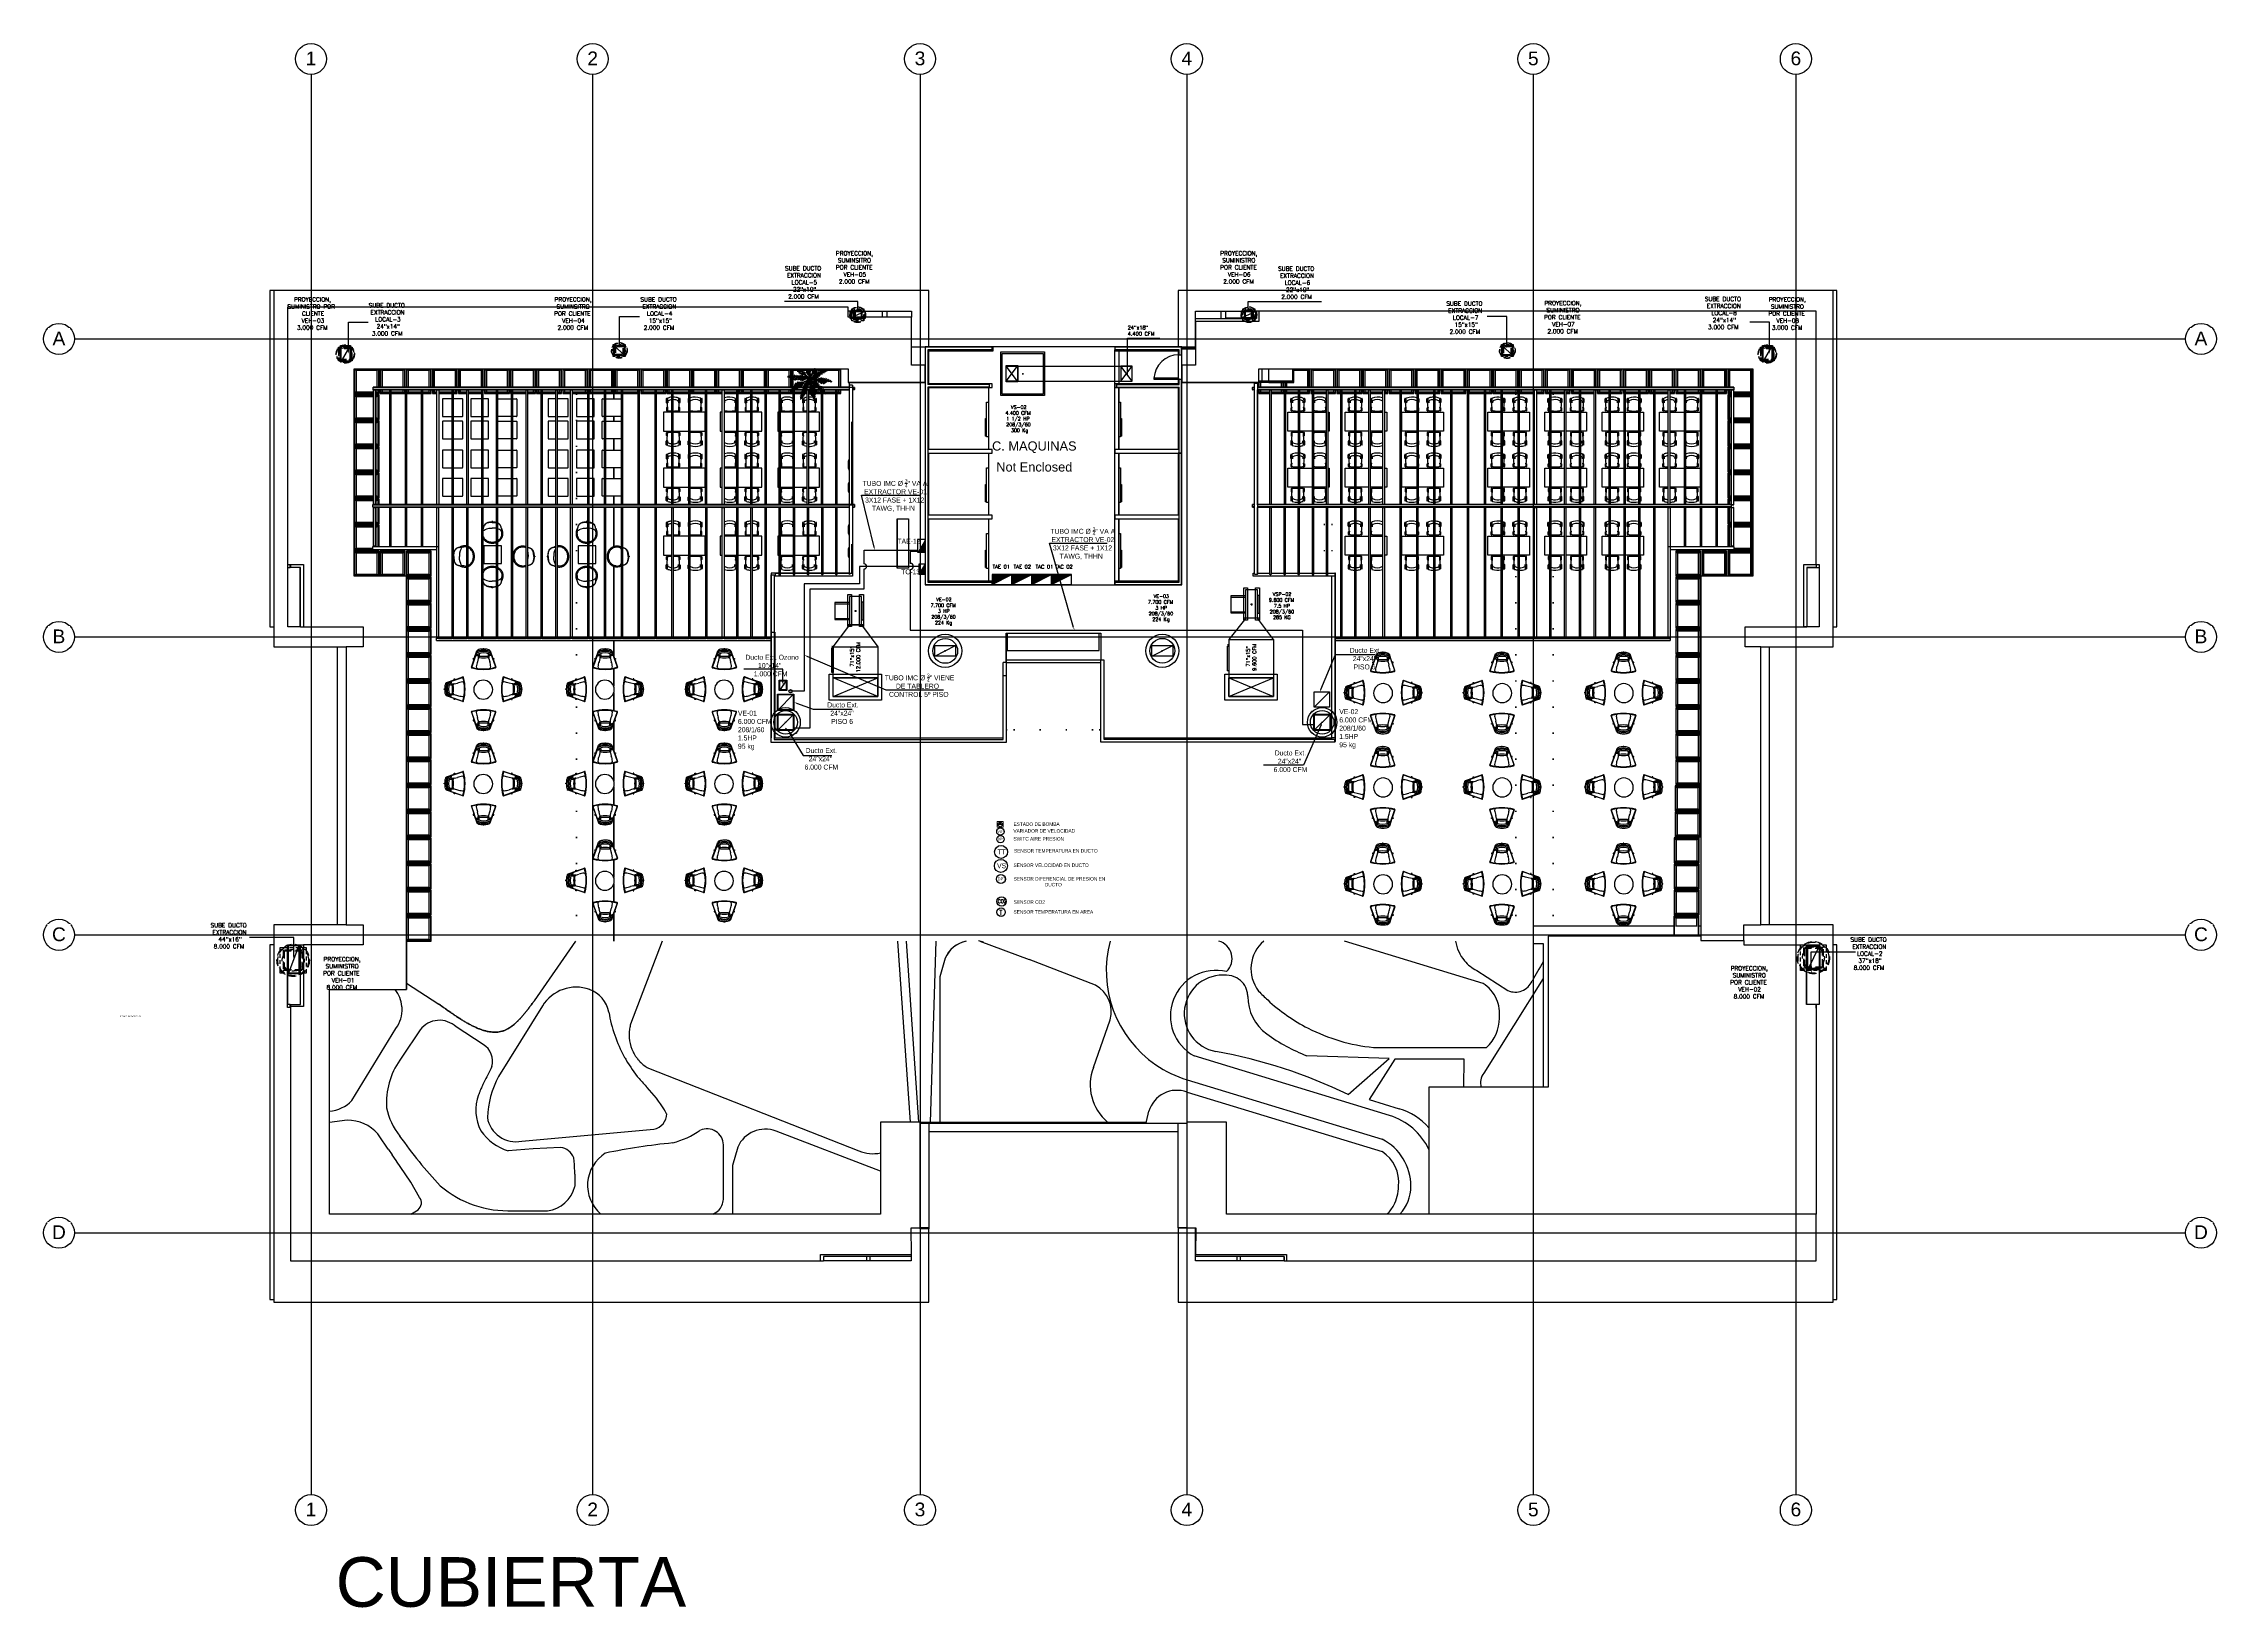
# Model space of a CAD drawing. Header units: inches. Extents: x -3 to 209, y -384 to 20.
# Drawn here: x 116.4 to 203.9, y -303.9 to -240.9 of the extents above; entities that cross this region are included whole.
import ezdxf
from ezdxf import colors
from ezdxf.entities.mleader import LeaderData, LeaderLine
from ezdxf.math import Vec2, Vec3

# ---------------------------------------------------------------- set-up
doc = ezdxf.new("R2010")
doc.units = ezdxf.units.IN
doc.header["$MEASUREMENT"] = 0
doc.linetypes.add('-$0$HIDDEN', pattern=[0.375, 0.25, -0.125])
for name, color, linetype, lineweight in [('1-controlAA', 4, 'Continuous', 5), ('A-AREA-IDEN', 253, 'Continuous', 9), ('A-CLNG', 253, 'Continuous', 9), ('A-DETL', 253, 'Continuous', 9), ('A-DETL-GENF', 253, 'Continuous', 9), ('A-DOOR', 251, 'Continuous', 9), ('A-FLOR', 253, 'Continuous', 9), ('A-FLOR-HRAL', 253, 'Continuous', 9), ('DET-INST', 3, 'Continuous', 5), ('G-IMPT', 253, 'Continuous', 9), ('HVAC -Textos Rejillas', 2, 'Continuous', 9), ('HVAC -Textos Suministro', 7, 'Continuous', 9), ('I-FURN', 253, 'Continuous', 9), ('I-FURN-PNLS', 253, 'Continuous', 9), ('L-SITE', 253, 'Continuous', 9), ('Q-SPCQ', 253, 'Continuous', 9), ('S-BEAM', 253, 'Continuous', 13), ('S-COLS', 6, 'Continuous', 13), ('S-GRID', 253, 'Continuous', 9), ('S-GRID-IDEN', 253, 'Continuous', 9), ('S-STRS', 253, 'Continuous', 9), ('TUBO HVAC', 1, 'Continuous', 30), ('TX-INST', 250, 'Continuous', 5)]:
    doc.layers.add(name, color=color, linetype=linetype, lineweight=lineweight)
for name, color, linetype in [('A-WALL', 253, 'Continuous'), ('Arquitectura', 251, 'Continuous'), ('Hvac Equipos', 3, 'Continuous'), ('HVAC TEXTO CVV', 2, 'Continuous'), ('HVAC- Arquitectura', 251, 'Continuous'), ('HVAC-Equipos', 3, 'Continuous'), ('HVAC-Extraccion', 114, 'Continuous'), ('NFF-FURN', 253, 'Continuous'), ('PROYECTADOS', 253, 'Continuous'), ('TEXTOS', 253, 'Continuous')]:
    doc.layers.add(name, color=color, linetype=linetype)
doc.styles.add('Arial Narrow', font='ARIALN.TTF', dxfattribs={"height": 0.00295})
doc.styles.add('Arial_1', font='arial.ttf', dxfattribs={"height": 0.553237})
doc.styles.add('Arial_4', font='arial.ttf', dxfattribs={"height": 0.122942})
doc.styles.add('ROMANS', font='romans.shx', dxfattribs={"width": 0.8})
doc.styles.get("Standard").update_dxf_attribs({"font": 'arial.ttf'})
doc.styles.add('Texto HVAC', font='romans.shx')
doc.styles.add('TX1_100', font='romans.shx', dxfattribs={"height": 0.14})

# ---------------------------------------------------------------- blocks, each defined once
blk = doc.blocks.new('acrubb270')
at = {"linetype": 'ByBlock', "lineweight": -2}
for p, q in [((-16.8, 18), (-18, 18)), ((-18, 16.8), (-18, 18)), ((-0.9, 0), (0.9, 0)), ((0, -0.9), (0, 0.9)), ((16.8, 18), (18, 18)), ((18, 16.8), (18, 18)), ((-18, -16.8), (-18, -18)), ((-16.8, -18), (-18, -18)), ((16.8, -18), (18, -18)), ((18, -16.8), (18, -18))]:
    blk.add_line(p, q, dxfattribs=at)
for radius in [24.6, 19.7]:
    blk.add_circle((0, 0), radius, dxfattribs=at)
blk = doc.blocks.new('rr')
at = {"linetype": 'ByBlock', "lineweight": -2}
for p, q in [((-0.0127, -0.0127), (0.0127, 0.0127)), ((-0.0127, -0.0127), (-0.0127, 0.0127)), ((-0.0127, 0.0127), (0.0127, 0.0127)), ((0.0127, 0.0127), (0.0127, -0.0127)), ((0.0127, -0.0127), (-0.0127, -0.0127))]:
    blk.add_line(p, q, dxfattribs=at)
blk = doc.blocks.new('acebb300')
for p, q in [((-0.9, 0), (0.9, 0)), ((0, -0.9), (0, 0.9))]:
    blk.add_line(p, q)
for radius in [26.3, 19.7]:
    blk.add_circle((0, 0), radius)
blk = doc.blocks.new('TABLERO ELECTRICO')
h = blk.add_hatch(color=256)
h.dxf.hatch_style = 1
h.paths.add_polyline_path([(0, 0.4), (0.4, 0.4), (0, -0.4)])
blk.add_lwpolyline([(0.4, -0.4), (0, -0.4), (0, 0.4), (0.4, 0.4)], close=True)
for points in [[(0, -0.4), (0.4, 0.4)], [(0, 0.4), (0.4, 0.4), (0, -0.4), (0, 0.4)]]:
    blk.add_lwpolyline(points)
blk = doc.blocks.new('ds')
at = {"linetype": 'ByBlock', "lineweight": -2}
for p, q in [((-0.0127, -0.0127), (0.0127, 0.0127)), ((-0.0127, 0.0127), (0.0127, -0.0127)), ((-0.0127, -0.0127), (-0.0127, 0.0127)), ((-0.0127, 0.0127), (0.0127, 0.0127)), ((0.0127, 0.0127), (0.0127, -0.0127)), ((0.0127, -0.0127), (-0.0127, -0.0127))]:
    blk.add_line(p, q, dxfattribs=at)
blk = doc.blocks.new('CFSC180')
for p, q in [((34.6875, 34.6875), (-34.6875, 34.6875)), ((-34.6875, 34.6875), (-34.6875, -34.6875)), ((34.6875, -34.6875), (34.6875, 34.6875)), ((32.375, 32.375), (-32.375, 32.375)), ((-32.375, 32.375), (-32.375, -32.375)), ((13.03125, 26.125), (-13.03125, 26.125)), ((-13.03125, 26.125), (-13.03125, 7.625)), ((-13.03125, 7.625), (13.03125, 7.625)), ((-1, 0), (1, 0)), ((0, 1), (0, -1)), ((13.03125, 7.625), (13.03125, 26.125)), ((32.375, -32.375), (32.375, 32.375)), ((-32.375, -32.375), (32.375, -32.375)), ((-34.6875, -34.6875), (34.6875, -34.6875))]:
    blk.add_line(p, q)
blk = doc.blocks.new('*U368')
at = {"color": 1, "flags": 128}
blk.add_lwpolyline([(0, 0), (-0.12, 0), (-0.12, 0.06)], dxfattribs=at)
at = {"color": 1}
blk.add_lwpolyline([(0, 0), (0.05, -0.05), (2.23, -0.05), (2.28, 0), (2.23, 0.05), (0.05, 0.05)], close=True, dxfattribs=at)
blk = doc.blocks.new('veh-02')
at = {"layer": 'HVAC-Equipos', "color": 251, "linetype": '-$0$HIDDEN', "true_color": 0x636466}
for p, q in [((47.1, 54.844), (47.1, 54.886)), ((47.1, 54.886), (47.142, 54.886)), ((47.1, 54.844), (47.1, 54.369)), ((47.1, 54.327), (47.1, 54.369)), ((47.142, 54.327), (47.1, 54.327)), ((47.617, 54.886), (47.142, 54.886)), ((47.142, 54.327), (47.617, 54.327)), ((47.614, 54.841), (47.144, 54.841)), ((47.144, 54.841), (47.144, 54.372)), ((47.144, 54.372), (47.614, 54.372)), ((47.582, 54.81), (47.176, 54.81)), ((47.176, 54.81), (47.176, 54.403)), ((47.176, 54.403), (47.582, 54.403)), ((47.582, 54.403), (47.582, 54.81)), ((47.614, 54.372), (47.614, 54.841)), ((47.617, 54.886), (47.659, 54.886)), ((47.659, 54.327), (47.617, 54.327)), ((47.659, 54.886), (47.659, 54.844)), ((47.659, 54.369), (47.659, 54.844)), ((47.659, 54.369), (47.659, 54.327))]:
    blk.add_line(p, q, dxfattribs=at)
for radius in [0.367, 0.351, 0.267]:
    blk.add_circle((47.379, 54.606), radius, dxfattribs=at)
blk = doc.blocks.new('veh-03')
at = {"layer": 'Hvac Equipos', "color": 251, "linetype": '-$0$HIDDEN', "true_color": 0x636466}
for p, q in [((37.624, 51.554), (37.624, 51.569)), ((37.624, 51.569), (37.64, 51.569)), ((37.624, 51.087), (37.624, 51.102)), ((37.64, 51.087), (37.624, 51.087)), ((38.05, 51.512), (37.681, 51.512)), ((37.681, 51.512), (37.681, 51.144)), ((37.681, 51.144), (38.05, 51.144)), ((38.018, 51.48), (37.713, 51.48)), ((37.713, 51.48), (37.713, 51.176)), ((37.713, 51.176), (38.018, 51.176)), ((37.865, 51.569), (37.84, 51.569)), ((38.018, 51.176), (38.018, 51.48)), ((38.05, 51.144), (38.05, 51.512)), ((38.091, 51.569), (38.107, 51.569)), ((38.107, 51.087), (38.091, 51.087)), ((38.107, 51.569), (38.107, 51.554)), ((38.107, 51.102), (38.107, 51.087))]:
    blk.add_line(p, q, dxfattribs=at)
at = {"layer": 'Hvac Equipos', "color": 251, "linetype": '-$0$HIDDEN', "ltscale": 0.25, "true_color": 0x636466}
for p, q in [((37.624, 51.102), (37.624, 51.554)), ((37.64, 51.569), (38.091, 51.569)), ((38.091, 51.087), (37.64, 51.087)), ((38.107, 51.554), (38.107, 51.102))]:
    blk.add_line(p, q, dxfattribs=at)
at = {"layer": 'Hvac Equipos', "color": 251, "linetype": '-$0$HIDDEN', "true_color": 0x636466}
for radius in [0.317, 0.302, 0.235]:
    blk.add_circle((37.865, 51.328), radius, dxfattribs=at)
blk = doc.blocks.new('veh-01')
at = {"layer": 'Hvac Equipos', "color": 251, "linetype": '-$0$HIDDEN', "true_color": 0x636466}
for p, q in [((46.31, 58.99), (46.31, 59.091)), ((46.31, 59.091), (46.411, 59.091)), ((47.078, 58.996), (46.405, 58.996)), ((46.405, 58.996), (46.405, 58.323)), ((47.047, 58.964), (46.437, 58.964)), ((46.437, 58.964), (46.437, 58.354)), ((47.047, 58.354), (47.047, 58.964)), ((47.073, 59.091), (47.174, 59.091)), ((47.078, 58.323), (47.078, 58.996)), ((47.174, 59.091), (47.174, 58.99)), ((46.31, 58.227), (46.31, 58.328)), ((46.411, 58.227), (46.31, 58.227)), ((46.405, 58.323), (47.078, 58.323)), ((46.437, 58.354), (47.047, 58.354)), ((47.174, 58.227), (47.073, 58.227)), ((47.174, 58.328), (47.174, 58.227))]:
    blk.add_line(p, q, dxfattribs=at)
at = {"layer": 'Hvac Equipos', "color": 251, "linetype": '-$0$HIDDEN', "ltscale": 0.5, "true_color": 0x636466}
for p, q in [((46.31, 58.328), (46.31, 58.99)), ((46.411, 59.091), (47.073, 59.091)), ((47.174, 58.99), (47.174, 58.328)), ((47.073, 58.227), (46.411, 58.227))]:
    blk.add_line(p, q, dxfattribs=at)
at = {"layer": 'Hvac Equipos', "color": 251, "linetype": '-$0$HIDDEN', "true_color": 0x636466}
for radius in [0.544, 0.518, 0.367]:
    blk.add_circle((46.742, 58.659), radius, dxfattribs=at)
blk = doc.blocks.new('V201D245')
at = {"linetype": 'Continuous'}
for p, q in [((-23.3, 9.4), (-23.3, -9.4)), ((21.8, 9.4), (-23.3, 9.4)), ((-14.6, 9.4), (-14.6, 11.4)), ((-14.6, 11.4), (14.6, 11.4)), ((-1.5, 0), (1.5, 0)), ((0, 1.5), (0, -1.5)), ((14.6, 11.4), (14.6, 9.4)), ((21.8, 11.5), (21.8, -11.5)), ((-23.3, -9.4), (21.8, -9.4)), ((-13.4, -9.4), (-13.4, -32.9)), ((-13.4, -32.9), (13.4, -32.9)), ((-11.6, -32.9), (-11.6, -9.4)), ((11.6, -32.9), (11.6, -9.4)), ((13.4, -32.9), (13.4, -9.4))]:
    blk.add_line(p, q, dxfattribs=at)
blk = doc.blocks.new('20170303 - Modelo Est RT 16 Arpro CENTRAL_rvt-1-Borde De Placa SobreCubierta')
at = {"layer": 'A-FLOR', "linetype": 'ByBlock', "lineweight": -2}
for p, q in [((-35.795, 20.545), (-35.795, 6.995)), ((-35.635, 20.545), (-35.795, 20.545)), ((0.799, 20.525), (0.795, 20.525)), ((0.795, 20.525), (0.795, 18.275)), ((27.329, 20.545), (27.19, 20.545)), ((27.329, 6.995), (27.329, 20.545)), ((-12.202, 19.475), (-12.202, 19.715)), ((-11.132, 19.715), (-11.132, 19.475)), ((-10.932, 19.475), (-10.932, 19.715)), ((2.519, 19.715), (2.519, 19.425)), ((2.719, 19.43), (2.719, 19.715)), ((3.74, 19.43), (2.719, 19.43)), ((3.74, 19.715), (3.74, 19.43)), ((0.944, 18.274), (-9.402, 18.274)), ((-9.402, 18.274), (-9.402, 18.274)), ((-1.75, 18.274), (-6.654, 18.274)), ((0.795, 18.275), (-5.987, 18.274)), ((-21.946, 17.395), (-21.946, 16.649)), ((-21.946, 16.649), (-21.946, 17.395)), ((-9.402, 16.845), (-12.454, 16.845)), ((-12.454, 16.845), (-12.454, 16.649)), ((-9.252, 16.644), (-6.852, 16.644)), ((-6.852, 16.644), (-6.852, 14.144)), ((-1.6, 14.144), (-1.6, 16.644)), ((-1.6, 16.644), (0.794, 16.644)), ((0.794, 16.644), (0.794, 14.144)), ((2.494, 16.845), (2.444, 16.845)), ((3.99, 16.804), (3.99, 16.845)), ((-23.446, 16.345), (-23.446, 16.395)), ((-23.446, 16.395), (-23.446, 16.345)), ((-21.946, 16.549), (-21.946, 16.181)), ((-21.946, 16.181), (-21.946, 16.549)), ((14.405, 16.345), (14.405, 16.395)), ((14.405, 16.395), (14.405, 16.345)), ((15.905, 16.395), (15.905, 16.345)), ((15.905, 16.345), (15.905, 16.395)), ((-23.446, 15.295), (-23.446, 15.345)), ((-23.446, 15.345), (-23.446, 15.295)), ((-21.946, 15.47), (-21.946, 15.281)), ((-21.946, 15.281), (-21.946, 15.47)), ((-23.446, 14.245), (-23.446, 14.295)), ((-23.446, 14.295), (-23.446, 14.245)), ((-21.946, 14.57), (-21.946, 14.121)), ((-21.946, 14.121), (-21.946, 14.57)), ((-9.25, 14.145), (-9.252, 14.145)), ((-6.852, 14.145), (-9.25, 14.145)), ((-1.5, 14.145), (-1.6, 14.145)), ((0.794, 14.145), (-1.6, 14.145)), ((0.794, 14.145), (0.698, 14.145)), ((14.405, 14.245), (14.405, 14.292)), ((14.405, 14.292), (14.405, 14.245)), ((15.905, 14.275), (15.905, 14.245)), ((15.905, 14.245), (15.905, 14.275)), ((-23.446, 13.195), (-23.446, 13.245)), ((-23.446, 13.245), (-23.446, 13.195)), ((-21.946, 13.41), (-21.946, 12.981)), ((-21.946, 12.981), (-21.946, 13.41)), ((-9.252, 13.994), (-6.852, 13.994)), ((-6.852, 13.994), (-6.852, 11.495)), ((-1.6, 11.495), (-1.6, 13.994)), ((-1.6, 13.994), (0.794, 13.994)), ((0.794, 13.994), (0.794, 11.495)), ((-21.946, 12.27), (-21.946, 11.926)), ((-21.946, 11.926), (-21.946, 12.27)), ((-23.446, 12.145), (-23.446, 12.195)), ((-23.446, 12.195), (-23.446, 12.145)), ((-21.946, 11.826), (-21.946, 10.237)), ((-21.946, 10.237), (-21.946, 11.826)), ((-12.454, 11.826), (-12.454, 11.803)), ((-9.25, 11.495), (-9.252, 11.495)), ((-6.852, 11.495), (-9.25, 11.495)), ((-1.5, 11.495), (-1.6, 11.495)), ((-1.5, 11.495), (-1.6, 11.495)), ((0.794, 11.495), (-1.6, 11.495)), ((0.794, 11.495), (0.698, 11.495)), ((0.794, 11.495), (0.698, 11.495)), ((-23.446, 11.095), (-23.446, 11.145)), ((-23.446, 11.145), (-23.446, 11.095)), ((-10.527, 11.345), (-10.067, 11.345)), ((-10.527, 9.366), (-10.527, 11.345)), ((-10.516, 9.366), (-10.516, 11.345)), ((-10.067, 11.345), (-10.067, 9.366)), ((-6.852, 11.345), (-6.852, 8.847)), ((-1.6, 8.847), (-1.6, 11.345)), ((-1.5, 11.345), (0.698, 11.345)), ((-1.5, 11.345), (0.698, 11.345)), ((0.794, 11.345), (0.794, 8.847)), ((6.689, 11.095), (6.689, 11.145)), ((6.994, 11.145), (6.994, 11.095)), ((-23.446, 10.045), (-23.446, 10.095)), ((-23.446, 10.095), (-23.446, 10.045)), ((6.689, 10.045), (6.689, 10.095)), ((6.994, 10.095), (6.994, 10.045)), ((-35.082, 9.392), (-34.987, 9.392)), ((-34.587, 9.512), (-34.587, 9.515)), ((-34.587, 9.515), (-34.587, 9.512)), ((-34.587, 9.392), (-34.587, 6.995)), ((-21.946, 9.431), (-21.946, 6.545)), ((-21.946, 6.545), (-21.946, 9.431)), ((-15.29, 9.167), (-15.604, 9.167)), ((-15.604, 9.167), (-15.604, 6.545)), ((-14.719, 9.167), (-15.22, 9.167)), ((-14.149, 9.167), (-14.649, 9.167)), ((-13.579, 9.167), (-14.079, 9.167)), ((-13.009, 9.167), (-13.509, 9.167)), ((-12.454, 9.167), (-12.939, 9.167)), ((-10.067, 9.366), (-10.527, 9.366)), ((-6.852, 8.847), (-9.252, 8.847)), ((0.794, 8.847), (-1.6, 8.847)), ((7.14, 9.166), (7.107, 9.166)), ((7.14, 6.545), (7.14, 9.166)), ((14.405, 8.995), (14.405, 9.045)), ((14.405, 9.045), (14.405, 8.995)), ((15.905, 9.045), (15.905, 8.995)), ((15.905, 8.995), (15.905, 9.045)), ((26.131, 9.392), (26.619, 9.392)), ((26.501, 9.395), (26.619, 9.395)), ((-23.446, 7.945), (-23.446, 7.995)), ((-23.446, 7.995), (-23.446, 7.945)), ((-6.7, 8.697), (-1.75, 8.697)), ((14.405, 7.945), (14.405, 7.995)), ((14.405, 7.995), (14.405, 7.945)), ((15.905, 7.995), (15.905, 7.945)), ((15.905, 7.945), (15.905, 7.995)), ((-35.795, 6.995), (-35.635, 6.995)), ((-23.446, 6.895), (-23.446, 6.945)), ((-23.446, 6.945), (-23.446, 6.895)), ((-21.946, 6.445), (-21.946, 5.807)), ((-21.946, 5.807), (-21.946, 6.445)), ((-15.604, 6.445), (-15.604, 2.53)), ((-6.14, 6.744), (-2.32, 6.744)), ((-6.14, 5.564), (-6.14, 6.744)), ((-2.32, 6.744), (-2.32, 5.674)), ((7.14, 2.38), (7.14, 6.445)), ((14.405, 6.895), (14.405, 6.945)), ((14.405, 6.945), (14.405, 6.895)), ((15.905, 6.945), (15.905, 6.895)), ((15.905, 6.895), (15.905, 6.945)), ((27.19, 6.995), (27.329, 6.995)), ((-23.446, 5.845), (-23.446, 5.895)), ((-23.446, 5.895), (-23.446, 5.845)), ((-21.946, 5.319), (-21.946, 4.605)), ((-21.946, 4.605), (-21.946, 5.319)), ((14.405, 5.845), (14.405, 5.895)), ((14.405, 5.895), (14.405, 5.845)), ((15.905, 5.895), (15.905, 5.845)), ((15.905, 5.845), (15.905, 5.895)), ((14.405, 4.795), (14.405, 4.845)), ((14.405, 4.845), (14.405, 4.795)), ((15.905, 4.845), (15.905, 4.795)), ((15.905, 4.795), (15.905, 4.845)), ((-23.446, 3.745), (-23.446, 3.795)), ((-23.446, 3.795), (-23.446, 3.745)), ((-21.946, 4.338), (-21.946, 3.624)), ((-21.946, 3.624), (-21.946, 4.338)), ((14.405, 3.745), (14.405, 3.795)), ((14.405, 3.795), (14.405, 3.745)), ((15.905, 3.795), (15.905, 3.745)), ((15.905, 3.745), (15.905, 3.795)), ((-23.446, 2.695), (-23.446, 2.745)), ((-23.446, 2.745), (-23.446, 2.695)), ((-21.946, 3.136), (-21.946, 2.007)), ((-21.946, 2.007), (-21.946, 3.136)), ((-6.089, 2.847), (-6.139, 2.847)), ((-6.139, 2.847), (-6.089, 2.847)), ((-5.785, 2.847), (-5.835, 2.847)), ((-5.835, 2.847), (-5.785, 2.847)), ((-4.735, 2.847), (-4.785, 2.847)), ((-4.785, 2.847), (-4.735, 2.847)), ((-3.685, 2.847), (-3.735, 2.847)), ((-3.735, 2.847), (-3.685, 2.847)), ((-2.635, 2.847), (-2.685, 2.847)), ((-2.685, 2.847), (-2.635, 2.847)), ((-2.32, 2.847), (-2.381, 2.847)), ((-2.381, 2.847), (-2.32, 2.847)), ((14.405, 2.695), (14.405, 2.745)), ((14.405, 2.745), (14.405, 2.695)), ((15.905, 2.745), (15.905, 2.695)), ((15.905, 2.695), (15.905, 2.745)), ((-15.604, 2.38), (-15.597, 2.38)), ((7.107, 2.38), (7.14, 2.38)), ((-23.446, 1.645), (-23.446, 1.695)), ((-23.446, 1.695), (-23.446, 1.645)), ((-21.946, 1.519), (-21.946, 0.805)), ((-21.946, 0.805), (-21.946, 1.519)), ((14.405, 1.645), (14.405, 1.695)), ((14.405, 1.695), (14.405, 1.645)), ((15.905, 1.695), (15.905, 1.645)), ((15.905, 1.645), (15.905, 1.695)), ((-21.946, 0.538), (-21.946, -0.176)), ((-21.946, -0.176), (-21.946, 0.538)), ((14.405, 0.595), (14.405, 0.645)), ((14.405, 0.645), (14.405, 0.595)), ((15.905, 0.645), (15.905, 0.595)), ((15.905, 0.595), (15.905, 0.645)), ((-23.446, -0.455), (-23.446, -0.405)), ((-23.446, -0.405), (-23.446, -0.455)), ((-21.946, -0.664), (-21.946, -1.893)), ((-21.946, -1.893), (-21.946, -0.664)), ((14.405, -0.455), (14.405, -0.405)), ((14.405, -0.405), (14.405, -0.455)), ((15.905, -0.405), (15.905, -0.455)), ((15.905, -0.455), (15.905, -0.405)), ((-23.446, -1.505), (-23.446, -1.455)), ((-23.446, -1.455), (-23.446, -1.505)), ((14.405, -1.505), (14.405, -1.455)), ((14.405, -1.455), (14.405, -1.505)), ((15.905, -1.455), (15.905, -1.505)), ((15.905, -1.505), (15.905, -1.455)), ((-23.446, -2.555), (-23.446, -2.505)), ((-23.446, -2.505), (-23.446, -2.555)), ((-21.946, -2.381), (-21.946, -3.095)), ((-21.946, -3.095), (-21.946, -2.381)), ((14.405, -2.555), (14.405, -2.505)), ((14.405, -2.505), (14.405, -2.555)), ((15.905, -2.505), (15.905, -2.555)), ((15.905, -2.555), (15.905, -2.505)), ((-21.946, -3.362), (-21.946, -4.076)), ((-21.946, -4.076), (-21.946, -3.362)), ((14.405, -3.605), (14.405, -3.555)), ((14.405, -3.555), (14.405, -3.605)), ((15.905, -3.555), (15.905, -3.605)), ((15.905, -3.605), (15.905, -3.555)), ((-23.446, -4.655), (-23.446, -4.605)), ((-23.446, -4.605), (-23.446, -4.655)), ((-21.946, -4.564), (-21.946, -5.655)), ((-21.946, -5.655), (-21.946, -4.564)), ((14.405, -4.655), (14.405, -4.605)), ((14.405, -4.605), (14.405, -4.655)), ((15.905, -4.605), (15.905, -4.655)), ((15.905, -4.655), (15.905, -4.605)), ((-35.635, -5.805), (-35.795, -5.805)), ((-35.795, -5.805), (-35.795, -20.09)), ((-35.08, -8.208), (-35.08, -5.805)), ((-34.582, -5.805), (-34.582, -8.208)), ((21.85, -5.456), (15.702, -5.456)), ((15.702, -5.456), (15.702, -11.542)), ((26.118, -8.205), (26.118, -5.805)), ((26.123, -8.205), (26.123, -5.805)), ((26.123, -8.205), (26.123, -5.805)), ((26.62, -5.805), (26.62, -8.205)), ((27.329, -5.805), (27.19, -5.805)), ((27.329, -20.09), (27.329, -5.805)), ((-34.984, -8.208), (-35.089, -8.208)), ((26.496, -8.205), (26.118, -8.205)), ((15.702, -11.542), (10.902, -11.542)), ((10.902, -11.542), (10.902, -16.65)), ((0.799, -17.2), (0.799, -17.204)), ((-11.765, -18.36), (-11.765, -18.53)), ((-11.615, -18.53), (-11.615, -18.36)), ((-9.957, -18.36), (-9.957, -18.405)), ((3.154, -18.36), (3.154, -18.529)), ((3.304, -18.529), (3.304, -18.36)), ((5.065, -18.36), (5.065, -18.529)), ((-9.957, -18.53), (-11.615, -18.53)), ((-9.957, -18.405), (-9.957, -18.53)), ((3.154, -18.529), (1.499, -18.529)), ((3.154, -18.529), (3.154, -18.529)), ((-35.795, -20.09), (-35.635, -20.09)), ((27.19, -20.09), (27.329, -20.09))]:
    blk.add_line(p, q, dxfattribs=at)
at = {"layer": 'A-WALL', "linetype": 'ByBlock', "lineweight": -2}
for p, q in [((-9.402, 18.124), (-9.402, 17.545)), ((-9.252, 16.795), (-9.252, 18.124)), ((-6.904, 18.274), (-9.152, 18.274)), ((-9.152, 18.124), (-6.904, 18.124)), ((0.698, 18.274), (-1.5, 18.274)), ((-1.5, 18.124), (0.698, 18.124)), ((0.796, 18.124), (0.796, 16.795)), ((0.946, 16.795), (0.946, 18.124)), ((-9.402, 16.845), (-9.402, 16.795)), ((-9.402, 16.645), (-9.402, 14.144)), ((-9.252, 14.144), (-9.252, 16.645)), ((-6.954, 16.795), (-9.152, 16.795)), ((-9.152, 16.645), (-6.954, 16.645)), ((0.698, 16.795), (-1.5, 16.795)), ((-1.5, 16.645), (0.698, 16.645)), ((-6.954, 14.144), (-9.152, 14.144)), ((0.698, 14.145), (-1.5, 14.145)), ((-1.5, 14.145), (-1.5, 14.144)), ((0.698, 14.144), (0.698, 14.145)), ((-9.402, 13.994), (-9.402, 11.495)), ((-9.252, 11.495), (-9.252, 13.994)), ((-9.152, 13.994), (-6.954, 13.994)), ((-1.5, 13.995), (0.698, 13.995)), ((0.796, 13.994), (0.796, 11.495)), ((0.946, 13.994), (0.796, 13.994)), ((0.946, 11.495), (0.946, 13.994)), ((-6.954, 11.495), (-9.152, 11.495)), ((0.698, 11.495), (-1.5, 11.495)), ((-1.5, 11.495), (-1.5, 11.495)), ((0.698, 11.495), (0.698, 11.495)), ((-9.402, 11.345), (-9.402, 8.844)), ((-9.252, 8.844), (-9.252, 11.345)), ((-9.152, 11.345), (-6.954, 11.345)), ((-1.5, 11.345), (0.698, 11.345)), ((-6.954, 8.844), (-9.152, 8.844)), ((0.698, 8.844), (-1.5, 8.844)), ((-9.152, 8.694), (-6.954, 8.694)), ((-1.5, 8.694), (0.698, 8.694))]:
    blk.add_line(p, q, dxfattribs=at)
at = {"layer": 'S-BEAM', "linetype": 'ByBlock', "lineweight": -2}
for p, q in [((-12.446, 16.649), (-31.641, 16.649)), ((-31.641, 16.631), (-31.641, 16.649)), ((-31.641, 16.64), (-12.451, 16.64)), ((23.178, 16.649), (3.99, 16.649)), ((23.178, 16.64), (3.99, 16.64)), ((23.178, 16.649), (23.178, 16.631)), ((-31.641, 16.566), (-31.641, 16.631)), ((-31.641, 16.549), (-31.641, 16.566)), ((-31.641, 16.557), (-12.451, 16.557)), ((-31.641, 16.549), (-12.451, 16.549)), ((-31.64, 16.548), (-31.64, 11.919)), ((-31.622, 16.549), (-31.558, 16.549)), ((-31.54, 11.919), (-31.54, 16.548)), ((-30.986, 16.548), (-30.986, 11.919)), ((-30.968, 16.549), (-30.934, 16.549)), ((-30.916, 11.919), (-30.916, 16.548)), ((-30.351, 16.548), (-30.351, 11.919)), ((-30.333, 16.549), (-30.299, 16.549)), ((-30.281, 11.919), (-30.281, 16.548)), ((-29.71, 16.548), (-29.71, 11.919)), ((-29.692, 16.549), (-29.658, 16.549)), ((-29.64, 11.919), (-29.64, 16.548)), ((-29.085, 16.548), (-29.085, 11.919)), ((-29.067, 16.549), (-29.002, 16.549)), ((-28.985, 11.919), (-28.985, 16.548)), ((-28.472, 16.548), (-28.472, 11.934)), ((-28.454, 16.549), (-28.42, 16.549)), ((-28.402, 11.934), (-28.402, 16.548)), ((-27.872, 16.548), (-27.872, 11.919)), ((-27.854, 16.549), (-27.82, 16.549)), ((-27.802, 11.919), (-27.802, 16.548)), ((-27.277, 16.548), (-27.277, 11.919)), ((-27.259, 16.549), (-27.225, 16.549)), ((-27.207, 11.919), (-27.207, 16.548)), ((-26.678, 16.548), (-26.678, 11.919)), ((-26.66, 16.549), (-26.626, 16.549)), ((-26.608, 11.919), (-26.608, 16.548)), ((-26.08, 16.548), (-26.08, 11.919)), ((-26.062, 16.549), (-26.028, 16.549)), ((-26.01, 11.919), (-26.01, 16.548)), ((-25.482, 16.548), (-25.482, 11.919)), ((-25.464, 16.549), (-25.43, 16.549)), ((-25.412, 11.919), (-25.412, 16.548)), ((-24.882, 16.548), (-24.882, 11.919)), ((-24.865, 16.549), (-24.83, 16.549)), ((-24.812, 11.919), (-24.812, 16.548)), ((-24.287, 16.548), (-24.287, 11.919)), ((-24.269, 16.549), (-24.235, 16.549)), ((-24.217, 11.919), (-24.217, 16.548)), ((-23.702, 16.548), (-23.702, 11.919)), ((-23.684, 16.549), (-23.62, 16.549)), ((-23.602, 11.919), (-23.602, 16.548)), ((-23.006, 16.548), (-23.006, 11.919)), ((-22.988, 16.549), (-22.954, 16.549)), ((-22.936, 11.919), (-22.936, 16.548)), ((-22.328, 16.548), (-22.328, 11.919)), ((-22.31, 16.549), (-22.276, 16.549)), ((-22.258, 11.919), (-22.258, 16.548)), ((-21.65, 16.548), (-21.65, 11.919)), ((-21.632, 16.549), (-21.598, 16.549)), ((-21.58, 11.919), (-21.58, 16.548)), ((-20.971, 16.548), (-20.971, 11.919)), ((-20.953, 16.549), (-20.919, 16.549)), ((-20.901, 11.919), (-20.901, 16.548)), ((-20.293, 16.548), (-20.293, 11.919)), ((-20.276, 16.549), (-20.241, 16.549)), ((-20.223, 11.919), (-20.223, 16.548)), ((-19.615, 16.548), (-19.615, 11.919)), ((-19.597, 16.549), (-19.563, 16.549)), ((-19.545, 11.919), (-19.545, 16.548)), ((-18.937, 16.548), (-18.937, 11.919)), ((-18.919, 16.549), (-18.885, 16.549)), ((-18.867, 11.919), (-18.867, 16.548)), ((-18.259, 16.548), (-18.259, 11.919)), ((-18.241, 16.549), (-18.207, 16.549)), ((-18.189, 11.919), (-18.189, 16.548)), ((-17.584, 16.548), (-17.584, 11.919)), ((-17.566, 16.549), (-17.502, 16.549)), ((-17.484, 11.919), (-17.484, 16.548)), ((-16.999, 16.548), (-16.999, 11.919)), ((-16.981, 16.549), (-16.947, 16.549)), ((-16.929, 11.919), (-16.929, 16.548)), ((-16.431, 16.548), (-16.431, 11.919)), ((-16.413, 16.549), (-16.379, 16.549)), ((-16.361, 11.919), (-16.361, 16.548)), ((-15.863, 16.548), (-15.863, 11.919)), ((-15.845, 16.549), (-15.811, 16.549)), ((-15.793, 11.919), (-15.793, 16.548)), ((-15.295, 16.548), (-15.295, 11.919)), ((-15.277, 16.549), (-15.243, 16.549)), ((-15.225, 11.919), (-15.225, 16.548)), ((-14.727, 16.548), (-14.727, 11.919)), ((-14.709, 16.549), (-14.675, 16.549)), ((-14.657, 11.919), (-14.657, 16.548)), ((-14.159, 16.548), (-14.159, 11.919)), ((-14.141, 16.549), (-14.107, 16.549)), ((-14.089, 11.919), (-14.089, 16.548)), ((-13.591, 16.548), (-13.591, 11.919)), ((-13.573, 16.549), (-13.539, 16.549)), ((-13.521, 11.919), (-13.521, 16.548)), ((-13.009, 16.548), (-13.009, 11.919)), ((-12.992, 16.549), (-12.957, 16.549)), ((-12.939, 11.919), (-12.939, 16.548)), ((-12.453, 16.55), (-12.453, 11.919)), ((23.178, 16.557), (3.99, 16.557)), ((3.99, 16.549), (23.178, 16.549)), ((3.994, 11.919), (3.994, 16.55)), ((4.48, 16.548), (4.48, 11.919)), ((4.498, 16.549), (4.532, 16.549)), ((4.55, 11.919), (4.55, 16.548)), ((5.061, 16.548), (5.061, 11.919)), ((5.079, 16.549), (5.114, 16.549)), ((5.131, 11.919), (5.131, 16.548)), ((5.629, 16.548), (5.629, 11.919)), ((5.647, 16.549), (5.682, 16.549)), ((5.699, 11.919), (5.699, 16.548)), ((6.197, 16.548), (6.197, 11.919)), ((6.215, 16.549), (6.25, 16.549)), ((6.267, 11.919), (6.267, 16.548)), ((6.765, 16.548), (6.765, 11.919)), ((6.783, 16.549), (6.818, 16.549)), ((6.835, 11.919), (6.835, 16.548)), ((7.333, 16.548), (7.333, 11.919)), ((7.351, 16.549), (7.386, 16.549)), ((7.403, 11.919), (7.403, 16.548)), ((7.901, 16.548), (7.901, 11.919)), ((7.919, 16.549), (7.954, 16.549)), ((7.971, 11.919), (7.971, 16.548)), ((8.469, 16.548), (8.469, 11.919)), ((8.487, 16.549), (8.521, 16.549)), ((8.539, 11.919), (8.539, 16.548)), ((9.024, 16.548), (9.024, 11.919)), ((9.042, 16.549), (9.106, 16.549)), ((9.124, 11.919), (9.124, 16.548)), ((9.729, 16.548), (9.729, 11.919)), ((9.747, 16.549), (9.781, 16.549)), ((9.799, 11.919), (9.799, 16.548)), ((10.408, 16.548), (10.408, 11.919)), ((10.425, 16.549), (10.46, 16.549)), ((10.478, 11.919), (10.478, 16.548)), ((11.085, 16.548), (11.085, 11.919)), ((11.103, 16.549), (11.138, 16.549)), ((11.155, 11.919), (11.155, 16.548)), ((11.764, 16.548), (11.764, 11.919)), ((11.782, 16.549), (11.816, 16.549)), ((11.834, 11.919), (11.834, 16.548)), ((12.441, 16.548), (12.441, 11.919)), ((12.459, 16.549), (12.494, 16.549)), ((12.511, 11.919), (12.511, 16.548)), ((13.12, 16.548), (13.12, 11.919)), ((13.138, 16.549), (13.172, 16.549)), ((13.19, 11.919), (13.19, 16.548)), ((13.799, 16.548), (13.799, 11.919)), ((13.816, 16.549), (13.851, 16.549)), ((13.869, 11.919), (13.869, 16.548)), ((14.476, 16.548), (14.476, 11.919)), ((14.494, 16.549), (14.529, 16.549)), ((14.546, 11.919), (14.546, 16.548)), ((15.143, 16.548), (15.143, 11.919)), ((15.16, 16.549), (15.225, 16.549)), ((15.243, 11.919), (15.243, 16.548)), ((15.758, 16.548), (15.758, 11.919)), ((15.776, 16.549), (15.81, 16.549)), ((15.828, 11.919), (15.828, 16.548)), ((16.353, 16.548), (16.353, 11.919)), ((16.371, 16.549), (16.405, 16.549)), ((16.423, 11.919), (16.423, 16.548)), ((16.953, 16.548), (16.953, 11.919)), ((16.97, 16.549), (17.005, 16.549)), ((17.023, 11.919), (17.023, 16.548)), ((17.55, 16.548), (17.55, 11.919)), ((17.568, 16.549), (17.602, 16.549)), ((17.62, 11.919), (17.62, 16.548)), ((18.149, 16.548), (18.149, 11.919)), ((18.166, 16.549), (18.201, 16.549)), ((18.219, 11.919), (18.219, 16.548)), ((18.748, 16.548), (18.748, 11.919)), ((18.765, 16.549), (18.8, 16.549)), ((18.818, 11.919), (18.818, 16.548)), ((19.343, 16.548), (19.343, 11.919)), ((19.361, 16.549), (19.395, 16.549)), ((19.413, 11.919), (19.413, 16.548)), ((19.942, 16.548), (19.942, 11.934)), ((19.96, 16.549), (19.995, 16.549)), ((20.012, 11.934), (20.012, 16.548)), ((20.525, 16.548), (20.525, 11.919)), ((20.543, 16.549), (20.607, 16.549)), ((20.625, 11.919), (20.625, 16.548)), ((21.18, 16.548), (21.18, 11.919)), ((21.198, 16.549), (21.232, 16.549)), ((21.25, 11.919), (21.25, 16.548)), ((21.822, 16.548), (21.822, 11.919)), ((21.839, 16.549), (21.874, 16.549)), ((21.892, 11.919), (21.892, 16.548)), ((22.457, 16.548), (22.457, 11.919)), ((22.474, 16.549), (22.509, 16.549)), ((22.527, 11.919), (22.527, 16.548)), ((23.08, 16.548), (23.08, 11.919)), ((23.098, 16.549), (23.162, 16.549)), ((23.178, 16.631), (23.178, 16.566)), ((23.178, 16.566), (23.178, 16.549)), ((23.18, 11.919), (23.18, 16.548)), ((-12.353, 11.919), (-12.353, 15.259)), ((-12.248, 11.926), (-31.645, 11.926)), ((-31.645, 11.908), (-31.645, 11.926)), ((-31.645, 11.917), (-12.248, 11.917)), ((-31.645, 11.844), (-31.645, 11.908)), ((-31.645, 11.826), (-31.645, 11.844)), ((-31.645, 11.835), (-12.451, 11.835)), ((-31.645, 11.826), (-12.451, 11.826)), ((-31.64, 11.803), (-31.64, 10.244)), ((-31.558, 11.92), (-31.622, 11.92)), ((-31.622, 11.804), (-31.558, 11.804)), ((-31.54, 10.244), (-31.54, 11.803)), ((-30.986, 11.803), (-30.986, 10.244)), ((-30.934, 11.92), (-30.968, 11.92)), ((-30.968, 11.804), (-30.934, 11.804)), ((-30.916, 10.244), (-30.916, 11.803)), ((-30.351, 11.803), (-30.351, 10.244)), ((-30.299, 11.92), (-30.333, 11.92)), ((-30.333, 11.804), (-30.299, 11.804)), ((-30.281, 10.244), (-30.281, 11.803)), ((-29.71, 11.803), (-29.71, 10.244)), ((-29.658, 11.92), (-29.692, 11.92)), ((-29.692, 11.804), (-29.658, 11.804)), ((-29.64, 10.244), (-29.64, 11.803)), ((-29.086, 11.803), (-29.086, 6.535)), ((-29.068, 11.804), (-29.004, 11.804)), ((-29.002, 11.92), (-29.067, 11.92)), ((-28.986, 6.535), (-28.986, 11.803)), ((-28.472, 11.934), (-28.472, 11.929)), ((-28.472, 11.803), (-28.472, 6.535)), ((-28.463, 11.929), (-28.463, 11.934)), ((-28.42, 11.935), (-28.454, 11.935)), ((-28.454, 11.935), (-28.42, 11.935)), ((-28.454, 11.928), (-28.42, 11.928)), ((-28.42, 11.928), (-28.454, 11.928)), ((-28.454, 11.804), (-28.42, 11.804)), ((-28.411, 11.934), (-28.411, 11.929)), ((-28.402, 11.929), (-28.402, 11.934)), ((-28.402, 6.535), (-28.402, 11.803)), ((-27.875, 11.803), (-27.875, 6.535)), ((-27.857, 11.804), (-27.823, 11.804)), ((-27.82, 11.92), (-27.854, 11.92)), ((-27.805, 6.535), (-27.805, 11.803)), ((-27.277, 11.803), (-27.277, 6.535)), ((-27.225, 11.92), (-27.259, 11.92)), ((-27.259, 11.804), (-27.225, 11.804)), ((-27.207, 6.535), (-27.207, 11.803)), ((-26.678, 11.803), (-26.678, 6.535)), ((-26.626, 11.92), (-26.66, 11.92)), ((-26.66, 11.804), (-26.626, 11.804)), ((-26.608, 6.535), (-26.608, 11.803)), ((-26.08, 11.803), (-26.08, 6.535)), ((-26.028, 11.92), (-26.062, 11.92)), ((-26.062, 11.804), (-26.028, 11.804)), ((-26.01, 6.535), (-26.01, 11.803)), ((-25.482, 11.803), (-25.482, 6.535)), ((-25.43, 11.92), (-25.464, 11.92)), ((-25.464, 11.804), (-25.43, 11.804)), ((-25.412, 6.535), (-25.412, 11.803)), ((-24.882, 11.803), (-24.882, 6.535)), ((-24.83, 11.92), (-24.865, 11.92)), ((-24.865, 11.804), (-24.83, 11.804)), ((-24.812, 6.535), (-24.812, 11.803)), ((-24.286, 11.803), (-24.286, 6.535)), ((-24.235, 11.92), (-24.269, 11.92)), ((-24.268, 11.804), (-24.234, 11.804)), ((-24.216, 6.535), (-24.216, 11.803)), ((-23.702, 11.803), (-23.702, 6.535)), ((-23.62, 11.92), (-23.684, 11.92)), ((-23.684, 11.804), (-23.62, 11.804)), ((-23.602, 6.535), (-23.602, 11.803)), ((-23.006, 11.803), (-23.006, 6.535)), ((-22.954, 11.92), (-22.988, 11.92)), ((-22.988, 11.804), (-22.954, 11.804)), ((-22.936, 6.535), (-22.936, 11.803)), ((-22.328, 11.803), (-22.328, 6.535)), ((-22.276, 11.92), (-22.31, 11.92)), ((-22.31, 11.804), (-22.276, 11.804)), ((-22.258, 6.535), (-22.258, 11.803)), ((-21.65, 11.803), (-21.65, 6.535)), ((-21.598, 11.92), (-21.632, 11.92)), ((-21.632, 11.804), (-21.598, 11.804)), ((-21.58, 6.535), (-21.58, 11.803)), ((-20.971, 11.803), (-20.971, 6.535)), ((-20.919, 11.92), (-20.953, 11.92)), ((-20.953, 11.804), (-20.919, 11.804)), ((-20.901, 6.535), (-20.901, 11.803)), ((-20.293, 11.803), (-20.293, 6.535)), ((-20.241, 11.92), (-20.276, 11.92)), ((-20.276, 11.804), (-20.241, 11.804)), ((-20.223, 6.535), (-20.223, 11.803)), ((-19.612, 11.803), (-19.612, 6.535)), ((-19.563, 11.92), (-19.597, 11.92)), ((-19.595, 11.804), (-19.56, 11.804)), ((-19.542, 6.535), (-19.542, 11.803)), ((-18.929, 11.803), (-18.929, 6.535)), ((-18.885, 11.92), (-18.919, 11.92)), ((-18.912, 11.804), (-18.877, 11.804)), ((-18.859, 6.535), (-18.859, 11.803)), ((-18.252, 11.803), (-18.252, 6.535)), ((-18.207, 11.92), (-18.241, 11.92)), ((-18.234, 11.804), (-18.199, 11.804)), ((-18.182, 6.535), (-18.182, 11.803)), ((-17.584, 11.803), (-17.584, 6.535)), ((-17.502, 11.92), (-17.566, 11.92)), ((-17.566, 11.804), (-17.502, 11.804)), ((-17.484, 6.535), (-17.484, 11.803)), ((-16.999, 11.803), (-16.999, 6.535)), ((-16.947, 11.92), (-16.981, 11.92)), ((-16.981, 11.804), (-16.947, 11.804)), ((-16.929, 6.535), (-16.929, 11.803)), ((-16.43, 11.803), (-16.43, 6.535)), ((-16.379, 11.92), (-16.413, 11.92)), ((-16.412, 11.804), (-16.377, 11.804)), ((-16.36, 6.535), (-16.36, 11.803)), ((-15.862, 11.803), (-15.862, 6.535)), ((-15.811, 11.92), (-15.845, 11.92)), ((-15.844, 11.804), (-15.81, 11.804)), ((-15.792, 6.535), (-15.792, 11.803)), ((-15.29, 11.803), (-15.29, 9.082)), ((-15.243, 11.92), (-15.277, 11.92)), ((-15.272, 11.804), (-15.238, 11.804)), ((-15.22, 9.082), (-15.22, 11.803)), ((-14.719, 11.803), (-14.719, 9.11)), ((-14.675, 11.92), (-14.709, 11.92)), ((-14.702, 11.804), (-14.667, 11.804)), ((-14.649, 9.11), (-14.649, 11.803)), ((-14.149, 11.803), (-14.149, 9.11)), ((-14.107, 11.92), (-14.141, 11.92)), ((-14.131, 11.804), (-14.097, 11.804)), ((-14.079, 9.11), (-14.079, 11.803)), ((-13.579, 11.803), (-13.579, 9.11)), ((-13.539, 11.92), (-13.573, 11.92)), ((-13.562, 11.804), (-13.527, 11.804)), ((-13.509, 9.11), (-13.509, 11.803)), ((-13.009, 11.803), (-13.009, 9.11)), ((-12.957, 11.92), (-12.992, 11.92)), ((-12.992, 11.804), (-12.957, 11.804)), ((-12.939, 9.11), (-12.939, 11.803)), ((-12.453, 11.803), (-12.453, 9.11)), ((-12.371, 11.92), (-12.436, 11.92)), ((-12.331, 11.835), (-12.248, 11.835)), ((-12.331, 11.826), (-12.248, 11.826)), ((-12.248, 11.926), (-12.248, 11.908)), ((-12.248, 11.908), (-12.248, 11.844)), ((-12.248, 11.844), (-12.248, 11.826)), ((3.87, 11.926), (3.788, 11.926)), ((3.788, 11.908), (3.788, 11.926)), ((3.87, 11.917), (3.788, 11.917)), ((3.788, 11.844), (3.788, 11.908)), ((3.788, 11.826), (3.788, 11.844)), ((3.87, 11.835), (3.788, 11.835)), ((3.788, 11.826), (3.87, 11.826)), ((23.082, 11.926), (3.99, 11.926)), ((23.082, 11.917), (3.99, 11.917)), ((23.082, 11.835), (3.99, 11.835)), ((3.99, 11.826), (23.082, 11.826)), ((3.994, 9.11), (3.994, 11.803)), ((4.48, 11.803), (4.48, 9.11)), ((4.532, 11.92), (4.498, 11.92)), ((4.498, 11.804), (4.532, 11.804)), ((4.55, 9.11), (4.55, 11.803)), ((5.05, 11.803), (5.05, 9.11)), ((5.068, 11.804), (5.102, 11.804)), ((5.114, 11.92), (5.079, 11.92)), ((5.12, 9.11), (5.12, 11.803)), ((5.62, 11.803), (5.62, 9.11)), ((5.638, 11.804), (5.672, 11.804)), ((5.682, 11.92), (5.647, 11.92)), ((5.69, 9.11), (5.69, 11.803)), ((6.19, 11.803), (6.19, 9.11)), ((6.208, 11.804), (6.242, 11.804)), ((6.25, 11.92), (6.215, 11.92)), ((6.26, 9.11), (6.26, 11.803)), ((6.76, 11.803), (6.76, 9.082)), ((6.778, 11.804), (6.813, 11.804)), ((6.818, 11.92), (6.783, 11.92)), ((6.83, 9.082), (6.83, 11.803)), ((7.332, 11.803), (7.332, 6.535)), ((7.35, 11.804), (7.385, 11.804)), ((7.386, 11.92), (7.351, 11.92)), ((7.402, 6.535), (7.402, 11.803)), ((7.9, 11.803), (7.9, 6.535)), ((7.918, 11.804), (7.952, 11.804)), ((7.954, 11.92), (7.919, 11.92)), ((7.97, 6.535), (7.97, 11.803)), ((8.469, 11.803), (8.469, 6.535)), ((8.521, 11.92), (8.487, 11.92)), ((8.487, 11.804), (8.521, 11.804)), ((8.539, 6.535), (8.539, 11.803)), ((9.024, 11.803), (9.024, 6.535)), ((9.106, 11.92), (9.042, 11.92)), ((9.042, 11.804), (9.106, 11.804)), ((9.124, 6.535), (9.124, 11.803)), ((9.722, 11.803), (9.722, 6.535)), ((9.74, 11.804), (9.774, 11.804)), ((9.781, 11.92), (9.747, 11.92)), ((9.792, 6.535), (9.792, 11.803)), ((10.4, 11.803), (10.4, 6.535)), ((10.418, 11.804), (10.452, 11.804)), ((10.46, 11.92), (10.425, 11.92)), ((10.47, 6.535), (10.47, 11.803)), ((11.083, 11.803), (11.083, 6.535)), ((11.101, 11.804), (11.135, 11.804)), ((11.138, 11.92), (11.103, 11.92)), ((11.153, 6.535), (11.153, 11.803)), ((11.764, 11.803), (11.764, 6.535)), ((11.816, 11.92), (11.782, 11.92)), ((11.782, 11.804), (11.816, 11.804)), ((11.834, 6.535), (11.834, 11.803)), ((12.441, 11.803), (12.441, 6.535)), ((12.494, 11.92), (12.459, 11.92)), ((12.459, 11.804), (12.494, 11.804)), ((12.511, 6.535), (12.511, 11.803)), ((13.12, 11.803), (13.12, 6.535)), ((13.172, 11.92), (13.138, 11.92)), ((13.138, 11.804), (13.172, 11.804)), ((13.19, 6.535), (13.19, 11.803)), ((13.799, 11.803), (13.799, 6.535)), ((13.851, 11.92), (13.816, 11.92)), ((13.816, 11.804), (13.851, 11.804)), ((13.869, 6.535), (13.869, 11.803)), ((14.476, 11.803), (14.476, 6.535)), ((14.529, 11.92), (14.494, 11.92)), ((14.494, 11.804), (14.529, 11.804)), ((14.546, 6.535), (14.546, 11.803)), ((15.143, 11.803), (15.143, 6.535)), ((15.225, 11.92), (15.16, 11.92)), ((15.16, 11.804), (15.225, 11.804)), ((15.243, 6.535), (15.243, 11.803)), ((15.756, 11.803), (15.756, 6.535)), ((15.774, 11.804), (15.809, 11.804)), ((15.81, 11.92), (15.776, 11.92)), ((15.826, 6.535), (15.826, 11.803)), ((16.353, 11.803), (16.353, 6.535)), ((16.405, 11.92), (16.371, 11.92)), ((16.371, 11.804), (16.405, 11.804)), ((16.423, 6.535), (16.423, 11.803)), ((16.953, 11.803), (16.953, 6.535)), ((17.005, 11.92), (16.97, 11.92)), ((16.97, 11.804), (17.005, 11.804)), ((17.023, 6.535), (17.023, 11.803)), ((17.55, 11.803), (17.55, 6.535)), ((17.602, 11.92), (17.568, 11.92)), ((17.568, 11.804), (17.602, 11.804)), ((17.62, 6.535), (17.62, 11.803)), ((18.149, 11.803), (18.149, 6.535)), ((18.201, 11.92), (18.166, 11.92)), ((18.166, 11.804), (18.201, 11.804)), ((18.219, 6.535), (18.219, 11.803)), ((18.748, 11.803), (18.748, 6.535)), ((18.8, 11.92), (18.765, 11.92)), ((18.765, 11.804), (18.8, 11.804)), ((18.818, 6.535), (18.818, 11.803)), ((19.345, 11.803), (19.345, 6.535)), ((19.395, 11.92), (19.361, 11.92)), ((19.363, 11.804), (19.398, 11.804)), ((19.415, 6.535), (19.415, 11.803)), ((19.942, 11.934), (19.942, 11.929)), ((19.942, 11.803), (19.942, 6.535)), ((19.951, 11.929), (19.951, 11.934)), ((19.995, 11.935), (19.96, 11.935)), ((19.96, 11.935), (19.995, 11.935)), ((19.96, 11.928), (19.995, 11.928)), ((19.995, 11.928), (19.96, 11.928)), ((19.96, 11.804), (19.995, 11.804)), ((20.004, 11.934), (20.004, 11.929)), ((20.012, 11.929), (20.012, 11.934)), ((20.012, 6.535), (20.012, 11.803)), ((20.526, 11.803), (20.526, 6.535)), ((20.607, 11.92), (20.543, 11.92)), ((20.544, 11.804), (20.608, 11.804)), ((20.626, 6.535), (20.626, 11.803)), ((21.18, 11.803), (21.18, 10.244)), ((21.232, 11.92), (21.198, 11.92)), ((21.198, 11.804), (21.232, 11.804)), ((21.25, 10.244), (21.25, 11.803)), ((21.822, 11.803), (21.822, 10.244)), ((21.874, 11.92), (21.839, 11.92)), ((21.839, 11.804), (21.874, 11.804)), ((21.892, 10.244), (21.892, 11.803)), ((22.457, 11.803), (22.457, 10.244)), ((22.509, 11.92), (22.474, 11.92)), ((22.474, 11.804), (22.509, 11.804)), ((22.527, 10.244), (22.527, 11.803)), ((23.08, 11.803), (23.08, 10.244)), ((23.082, 11.925), (23.082, 11.908)), ((23.082, 11.908), (23.082, 11.844)), ((23.082, 11.844), (23.082, 11.826)), ((23.089, 11.914), (23.089, 11.919)), ((23.162, 11.92), (23.098, 11.92)), ((23.098, 11.92), (23.162, 11.92)), ((23.098, 11.913), (23.162, 11.913)), ((23.162, 11.913), (23.098, 11.913)), ((23.098, 11.804), (23.162, 11.804)), ((23.171, 11.919), (23.171, 11.914)), ((23.18, 11.914), (23.18, 11.919)), ((23.18, 10.244), (23.18, 11.803)), ((-29.025, 10.221), (-31.646, 10.221)), ((-31.646, 10.205), (-31.646, 10.221)), ((-31.646, 10.141), (-31.646, 10.205)), ((-31.646, 10.122), (-31.646, 10.141)), ((-31.646, 10.114), (-31.646, 10.122)), ((-31.646, 10.114), (-29.086, 10.114)), ((-31.646, 10.114), (-31.646, 10.114)), ((-31.64, 10.244), (-31.64, 10.239)), ((-31.631, 10.239), (-31.631, 10.244)), ((-31.558, 10.245), (-31.622, 10.245)), ((-31.622, 10.245), (-31.558, 10.245)), ((-31.622, 10.238), (-31.558, 10.238)), ((-31.558, 10.238), (-31.622, 10.238)), ((-31.549, 10.244), (-31.549, 10.239)), ((-31.54, 10.239), (-31.54, 10.244)), ((-30.986, 10.244), (-30.986, 10.239)), ((-30.977, 10.239), (-30.977, 10.244)), ((-30.934, 10.245), (-30.968, 10.245)), ((-30.968, 10.245), (-30.934, 10.245)), ((-30.968, 10.238), (-30.934, 10.238)), ((-30.934, 10.238), (-30.968, 10.238)), ((-30.925, 10.244), (-30.925, 10.239)), ((-30.916, 10.239), (-30.916, 10.244)), ((-30.351, 10.244), (-30.351, 10.239)), ((-30.342, 10.239), (-30.342, 10.244)), ((-30.299, 10.245), (-30.333, 10.245)), ((-30.333, 10.245), (-30.299, 10.245)), ((-30.333, 10.238), (-30.299, 10.238)), ((-30.299, 10.238), (-30.333, 10.238)), ((-30.29, 10.244), (-30.29, 10.239)), ((-30.281, 10.239), (-30.281, 10.244)), ((-29.71, 10.244), (-29.71, 10.239)), ((-29.701, 10.239), (-29.701, 10.244)), ((-29.658, 10.245), (-29.692, 10.245)), ((-29.692, 10.245), (-29.658, 10.245)), ((-29.692, 10.238), (-29.658, 10.238)), ((-29.658, 10.238), (-29.692, 10.238)), ((-29.649, 10.244), (-29.649, 10.239)), ((-29.64, 10.239), (-29.64, 10.244)), ((-12.353, 9.166), (-12.353, 10.335)), ((23.186, 10.221), (20.565, 10.221)), ((20.626, 10.114), (23.186, 10.114)), ((21.18, 10.244), (21.18, 10.239)), ((21.189, 10.239), (21.189, 10.244)), ((21.232, 10.245), (21.198, 10.245)), ((21.198, 10.245), (21.232, 10.245)), ((21.198, 10.238), (21.232, 10.238)), ((21.232, 10.238), (21.198, 10.238)), ((21.241, 10.244), (21.241, 10.239)), ((21.25, 10.239), (21.25, 10.244)), ((21.822, 10.244), (21.822, 10.239)), ((21.83, 10.239), (21.83, 10.244)), ((21.874, 10.245), (21.839, 10.245)), ((21.839, 10.245), (21.874, 10.245)), ((21.839, 10.238), (21.874, 10.238)), ((21.874, 10.238), (21.839, 10.238)), ((21.883, 10.244), (21.883, 10.239)), ((21.892, 10.239), (21.892, 10.244)), ((22.457, 10.244), (22.457, 10.239)), ((22.466, 10.239), (22.466, 10.244)), ((22.509, 10.245), (22.474, 10.245)), ((22.474, 10.245), (22.509, 10.245)), ((22.474, 10.238), (22.509, 10.238)), ((22.509, 10.238), (22.474, 10.238)), ((22.518, 10.244), (22.518, 10.239)), ((22.527, 10.239), (22.527, 10.244)), ((23.08, 10.244), (23.08, 10.239)), ((23.089, 10.239), (23.089, 10.244)), ((23.162, 10.245), (23.098, 10.245)), ((23.098, 10.245), (23.162, 10.245)), ((23.098, 10.238), (23.162, 10.238)), ((23.162, 10.238), (23.098, 10.238)), ((23.171, 10.244), (23.171, 10.239)), ((23.18, 10.239), (23.18, 10.244)), ((23.186, 10.221), (23.186, 10.205)), ((23.186, 10.205), (23.186, 10.141)), ((23.186, 10.141), (23.186, 10.122)), ((23.186, 10.122), (23.186, 10.114)), ((23.186, 10.114), (23.186, 10.114)), ((-15.29, 9.082), (-15.29, 9.076)), ((-15.281, 9.076), (-15.281, 9.082)), ((-15.238, 9.083), (-15.272, 9.083)), ((-15.272, 9.082), (-15.238, 9.082)), ((-15.238, 9.076), (-15.272, 9.076)), ((-15.272, 9.075), (-15.238, 9.075)), ((-15.229, 9.082), (-15.229, 9.076)), ((-15.22, 9.076), (-15.22, 9.082)), ((-14.719, 9.11), (-14.719, 9.104)), ((-14.711, 9.104), (-14.711, 9.11)), ((-14.667, 9.111), (-14.702, 9.111)), ((-14.702, 9.11), (-14.667, 9.11)), ((-14.667, 9.104), (-14.702, 9.104)), ((-14.702, 9.103), (-14.667, 9.103)), ((-14.658, 9.11), (-14.658, 9.104)), ((-14.649, 9.104), (-14.649, 9.11)), ((-14.149, 9.11), (-14.149, 9.104)), ((-14.14, 9.104), (-14.14, 9.11)), ((-14.097, 9.111), (-14.131, 9.111)), ((-14.131, 9.11), (-14.097, 9.11)), ((-14.088, 9.11), (-14.088, 9.104)), ((-14.079, 9.104), (-14.079, 9.11)), ((-13.579, 9.11), (-13.579, 9.107)), ((-13.57, 9.107), (-13.57, 9.11)), ((-13.527, 9.111), (-13.562, 9.111)), ((-13.562, 9.11), (-13.527, 9.11)), ((-13.518, 9.11), (-13.518, 9.107)), ((-13.509, 9.107), (-13.509, 9.11)), ((-12.957, 9.111), (-12.992, 9.111)), ((-12.992, 9.11), (-12.957, 9.11)), ((-12.421, 9.111), (-12.436, 9.111)), ((4.532, 9.111), (4.498, 9.111)), ((4.498, 9.11), (4.532, 9.11)), ((5.05, 9.11), (5.05, 9.107)), ((5.059, 9.107), (5.059, 9.11)), ((5.102, 9.111), (5.068, 9.111)), ((5.068, 9.11), (5.102, 9.11)), ((5.111, 9.11), (5.111, 9.107)), ((5.12, 9.107), (5.12, 9.11)), ((5.62, 9.11), (5.62, 9.104)), ((5.629, 9.104), (5.629, 9.11)), ((5.672, 9.111), (5.638, 9.111)), ((5.638, 9.11), (5.672, 9.11)), ((5.681, 9.11), (5.681, 9.104)), ((5.69, 9.104), (5.69, 9.11)), ((6.19, 9.11), (6.19, 9.104)), ((6.199, 9.104), (6.199, 9.11)), ((6.242, 9.111), (6.208, 9.111)), ((6.208, 9.11), (6.242, 9.11)), ((6.242, 9.104), (6.208, 9.104)), ((6.208, 9.103), (6.242, 9.103)), ((6.251, 9.11), (6.251, 9.104)), ((6.26, 9.104), (6.26, 9.11)), ((6.76, 9.082), (6.76, 9.076)), ((6.769, 9.076), (6.769, 9.082)), ((6.813, 9.083), (6.778, 9.083)), ((6.778, 9.082), (6.813, 9.082)), ((6.813, 9.076), (6.778, 9.076)), ((6.778, 9.075), (6.813, 9.075)), ((6.821, 9.082), (6.821, 9.076)), ((6.83, 9.076), (6.83, 9.082)), ((-29.086, 6.535), (-29.086, 6.529)), ((-15.599, 6.545), (-29.085, 6.545)), ((-29.085, 6.527), (-29.085, 6.545)), ((-29.085, 6.536), (-29.07, 6.536)), ((-29.085, 6.463), (-29.085, 6.527)), ((-29.085, 6.445), (-29.085, 6.463)), ((-29.085, 6.454), (-15.599, 6.454)), ((-29.085, 6.445), (-15.599, 6.445)), ((-29.004, 6.536), (-29.068, 6.536)), ((-29.002, 6.536), (-28.456, 6.536)), ((-28.42, 6.536), (-28.454, 6.536)), ((-28.418, 6.536), (-27.859, 6.536)), ((-27.823, 6.536), (-27.857, 6.536)), ((-27.821, 6.536), (-27.261, 6.536)), ((-27.225, 6.536), (-27.259, 6.536)), ((-27.223, 6.536), (-26.662, 6.536)), ((-26.626, 6.536), (-26.66, 6.536)), ((-26.624, 6.536), (-26.063, 6.536)), ((-26.028, 6.536), (-26.062, 6.536)), ((-26.026, 6.536), (-25.466, 6.536)), ((-25.43, 6.536), (-25.464, 6.536)), ((-25.429, 6.536), (-24.866, 6.536)), ((-24.83, 6.536), (-24.865, 6.536)), ((-24.829, 6.536), (-24.27, 6.536)), ((-24.234, 6.536), (-24.268, 6.536)), ((-24.232, 6.536), (-23.686, 6.536)), ((-23.62, 6.536), (-23.684, 6.536)), ((-23.619, 6.536), (-22.99, 6.536)), ((-22.954, 6.536), (-22.988, 6.536)), ((-22.952, 6.536), (-22.312, 6.536)), ((-22.276, 6.536), (-22.31, 6.536)), ((-22.274, 6.536), (-21.633, 6.536)), ((-21.598, 6.536), (-21.632, 6.536)), ((-21.596, 6.536), (-20.955, 6.536)), ((-20.919, 6.536), (-20.953, 6.536)), ((-20.917, 6.536), (-20.277, 6.536)), ((-20.241, 6.536), (-20.276, 6.536)), ((-20.24, 6.536), (-19.596, 6.536)), ((-19.56, 6.536), (-19.595, 6.536)), ((-19.559, 6.536), (-18.913, 6.536)), ((-18.877, 6.536), (-18.912, 6.536)), ((-18.876, 6.536), (-18.235, 6.536)), ((-18.199, 6.536), (-18.234, 6.536)), ((-18.198, 6.536), (-17.567, 6.536)), ((-17.502, 6.536), (-17.566, 6.536)), ((-17.5, 6.536), (-16.982, 6.536)), ((-16.947, 6.536), (-16.981, 6.536)), ((-16.945, 6.536), (-16.413, 6.536)), ((-16.377, 6.536), (-16.412, 6.536)), ((-16.376, 6.536), (-15.846, 6.536)), ((-15.81, 6.536), (-15.844, 6.536)), ((-15.808, 6.536), (-15.599, 6.536)), ((-15.599, 6.545), (-15.599, 6.527)), ((-15.599, 6.527), (-15.599, 6.463)), ((-15.599, 6.463), (-15.599, 6.445)), ((20.621, 6.545), (7.139, 6.545)), ((7.139, 6.527), (7.139, 6.545)), ((7.349, 6.536), (7.139, 6.536)), ((7.139, 6.463), (7.139, 6.527)), ((7.139, 6.445), (7.139, 6.463)), ((20.621, 6.454), (7.139, 6.454)), ((7.139, 6.445), (20.621, 6.445)), ((7.385, 6.536), (7.35, 6.536)), ((7.916, 6.536), (7.386, 6.536)), ((7.952, 6.536), (7.918, 6.536)), ((8.486, 6.536), (7.954, 6.536)), ((8.521, 6.536), (8.487, 6.536)), ((9.04, 6.536), (8.523, 6.536)), ((9.106, 6.536), (9.042, 6.536)), ((9.738, 6.536), (9.108, 6.536)), ((9.774, 6.536), (9.74, 6.536)), ((10.416, 6.536), (9.776, 6.536)), ((10.452, 6.536), (10.418, 6.536)), ((11.099, 6.536), (10.454, 6.536)), ((11.135, 6.536), (11.101, 6.536)), ((11.78, 6.536), (11.136, 6.536)), ((11.816, 6.536), (11.782, 6.536)), ((12.458, 6.536), (11.818, 6.536)), ((12.494, 6.536), (12.459, 6.536)), ((13.137, 6.536), (12.495, 6.536)), ((13.172, 6.536), (13.138, 6.536)), ((13.815, 6.536), (13.174, 6.536)), ((13.851, 6.536), (13.816, 6.536)), ((14.493, 6.536), (13.852, 6.536)), ((14.529, 6.536), (14.494, 6.536)), ((15.159, 6.536), (14.53, 6.536)), ((15.225, 6.536), (15.16, 6.536)), ((15.773, 6.536), (15.226, 6.536)), ((15.809, 6.536), (15.774, 6.536)), ((16.369, 6.536), (15.81, 6.536)), ((16.405, 6.536), (16.371, 6.536)), ((16.969, 6.536), (16.407, 6.536)), ((17.005, 6.536), (16.97, 6.536)), ((17.567, 6.536), (17.006, 6.536)), ((17.602, 6.536), (17.568, 6.536)), ((18.165, 6.536), (17.604, 6.536)), ((18.201, 6.536), (18.166, 6.536)), ((18.764, 6.536), (18.202, 6.536)), ((18.8, 6.536), (18.765, 6.536)), ((19.362, 6.536), (18.801, 6.536)), ((19.398, 6.536), (19.363, 6.536)), ((19.959, 6.536), (19.399, 6.536)), ((19.995, 6.536), (19.96, 6.536)), ((20.543, 6.536), (19.996, 6.536)), ((20.608, 6.536), (20.544, 6.536)), ((20.621, 6.536), (20.61, 6.536)), ((20.621, 6.54), (20.621, 6.527)), ((20.621, 6.527), (20.621, 6.463)), ((20.621, 6.463), (20.621, 6.445)), ((20.626, 6.529), (20.626, 6.535)), ((-15.606, 2.38), (-15.606, 2.53)), ((-15.604, 2.53), (-15.606, 2.53)), ((-15.606, 2.38), (-15.604, 2.38)), ((20.771, -5.055), (15.105, -5.055)), ((15.105, -5.055), (15.105, -5.755)), ((21.71, -5.055), (20.833, -5.055)), ((21.85, -5.055), (21.771, -5.055)), ((15.105, -5.755), (15.505, -5.755)), ((15.505, -5.755), (15.505, -10.698)), ((15.505, -10.698), (15.505, -10.746)), ((15.505, -10.746), (15.505, -10.774)), ((15.505, -10.774), (15.505, -10.78)), ((15.505, -10.781), (15.505, -10.793)), ((15.505, -10.794), (15.505, -10.812)), ((15.505, -10.812), (15.505, -10.865)), ((15.505, -10.865), (15.505, -10.914)), ((15.505, -10.914), (15.505, -10.966)), ((15.505, -10.966), (15.505, -10.996)), ((15.505, -10.996), (15.505, -11.042)), ((15.505, -11.042), (15.505, -11.095)), ((15.505, -11.095), (15.505, -11.198)), ((15.505, -11.198), (15.505, -11.233)), ((15.505, -11.233), (15.505, -11.542))]:
    blk.add_line(p, q, dxfattribs=at)
for centre, major_axis, ratio, start_param, end_param in [((-31.622, 16.548), (0.0178, 0), 0.049795, 1.570796, 3.141593), ((-31.558, 16.548), (0.0178, 0), 0.049795, 0, 1.570796), ((-30.968, 16.548), (0.0178, 0), 0.049795, 1.570796, 3.141593), ((-30.934, 16.548), (0.0178, 0), 0.049795, 0, 1.570796), ((-30.333, 16.548), (0.0178, 0), 0.049795, 1.570796, 3.141593), ((-30.299, 16.548), (0.0178, 0), 0.049795, 0, 1.570796), ((-29.692, 16.548), (0.0178, 0), 0.049795, 1.570796, 3.141593), ((-29.658, 16.548), (0.0178, 0), 0.049795, 0, 1.570796), ((-29.067, 16.548), (0.0178, 0), 0.049795, 1.570796, 3.141593), ((-29.002, 16.548), (0.0178, 0), 0.049795, 0, 1.570796), ((-28.454, 16.548), (0.0178, 0), 0.049957, 1.570796, 3.141593), ((-28.42, 16.548), (0.0178, 0), 0.049957, 0, 1.570796), ((-27.854, 16.548), (0.0178, 0), 0.049795, 1.570796, 3.141593), ((-27.82, 16.548), (0.0178, 0), 0.049795, 0, 1.570796), ((-27.259, 16.548), (0.0178, 0), 0.049795, 1.570796, 3.141593), ((-27.225, 16.548), (0.0178, 0), 0.049795, 0, 1.570796), ((-26.66, 16.548), (0.0178, 0), 0.049795, 1.570796, 3.141593), ((-26.626, 16.548), (0.0178, 0), 0.049795, 0, 1.570796), ((-26.062, 16.548), (0.0178, 0), 0.049795, 1.570796, 3.141593), ((-26.028, 16.548), (0.0178, 0), 0.049795, 0, 1.570796), ((-25.464, 16.548), (0.0178, 0), 0.049795, 1.570796, 3.141593), ((-25.43, 16.548), (0.0178, 0), 0.049795, 0, 1.570796), ((-24.865, 16.548), (0.0178, 0), 0.049795, 1.570796, 3.141593), ((-24.83, 16.548), (0.0178, 0), 0.049795, 0, 1.570796), ((-24.269, 16.548), (0.0178, 0), 0.049795, 1.570796, 3.141593), ((-24.235, 16.548), (0.0178, 0), 0.049795, 0, 1.570796), ((-23.684, 16.548), (0.0178, 0), 0.049795, 1.570796, 3.141593), ((-23.62, 16.548), (0.0178, 0), 0.049795, 0, 1.570796), ((-22.988, 16.548), (0.0178, 0), 0.049795, 1.570796, 3.141593), ((-22.954, 16.548), (0.0178, 0), 0.049795, 0, 1.570796), ((-22.31, 16.548), (0.0178, 0), 0.049795, 1.570796, 3.141593), ((-22.276, 16.548), (0.0178, 0), 0.049795, 0, 1.570796), ((-21.632, 16.548), (0.0178, 0), 0.049795, 1.570796, 3.141593), ((-21.598, 16.548), (0.0178, 0), 0.049795, 0, 1.570796), ((-20.953, 16.548), (0.0178, 0), 0.049795, 1.570796, 3.141593), ((-20.919, 16.548), (0.0178, 0), 0.049795, 0, 1.570796), ((-20.276, 16.548), (0.0178, 0), 0.049795, 1.570796, 3.141593), ((-20.241, 16.548), (0.0178, 0), 0.049795, 0, 1.570796), ((-19.597, 16.548), (0.0178, 0), 0.049795, 1.570796, 3.141593), ((-19.563, 16.548), (0.0178, 0), 0.049795, 0, 1.570796), ((-18.919, 16.548), (0.0178, 0), 0.049795, 1.570796, 3.141593), ((-18.885, 16.548), (0.0178, 0), 0.049795, 0, 1.570796), ((-18.241, 16.548), (0.0178, 0), 0.049795, 1.570796, 3.141593), ((-18.207, 16.548), (0.0178, 0), 0.049795, 0, 1.570796), ((-17.566, 16.548), (0.0178, 0), 0.049795, 1.570796, 3.141593), ((-17.502, 16.548), (0.0178, 0), 0.049795, 0, 1.570796), ((-16.981, 16.548), (0.0178, 0), 0.049795, 1.570796, 3.141593), ((-16.947, 16.548), (0.0178, 0), 0.049795, 0, 1.570796), ((-16.413, 16.548), (0.0178, 0), 0.049795, 1.570796, 3.141593), ((-16.379, 16.548), (0.0178, 0), 0.049795, 0, 1.570796), ((-15.845, 16.548), (0.0178, 0), 0.049795, 1.570796, 3.141593), ((-15.811, 16.548), (0.0178, 0), 0.049795, 0, 1.570796), ((-15.277, 16.548), (0.0178, 0), 0.049795, 1.570796, 3.141593), ((-15.243, 16.548), (0.0178, 0), 0.049795, 0, 1.570796), ((-14.709, 16.548), (0.0178, 0), 0.049795, 1.570796, 3.141593), ((-14.675, 16.548), (0.0178, 0), 0.049795, 0, 1.570796), ((-14.141, 16.548), (0.0178, 0), 0.049795, 1.570796, 3.141593), ((-14.107, 16.548), (0.0178, 0), 0.049795, 0, 1.570796), ((-13.573, 16.548), (0.0178, 0), 0.049795, 1.570796, 3.141593), ((-13.539, 16.548), (0.0178, 0), 0.049795, 0, 1.570796), ((-12.992, 16.548), (0.0178, 0), 0.049795, 1.570796, 3.141593), ((-12.957, 16.548), (0.0178, 0), 0.049795, 0, 1.570796), ((3.976, 16.55), (0.0178, 0), 0.049795, 0.523599, 0.674446), ((4.498, 16.548), (0.0178, 0), 0.049795, 1.570796, 3.141593), ((4.532, 16.548), (0.0178, 0), 0.049795, 0, 1.570796), ((5.079, 16.548), (0.0178, 0), 0.049795, 1.570796, 3.141593), ((5.114, 16.548), (0.0178, 0), 0.049795, 0, 1.570796), ((5.647, 16.548), (0.0178, 0), 0.049795, 1.570796, 3.141593), ((5.682, 16.548), (0.0178, 0), 0.049795, 0, 1.570796), ((6.215, 16.548), (0.0178, 0), 0.049795, 1.570796, 3.141593), ((6.25, 16.548), (0.0178, 0), 0.049795, 0, 1.570796), ((6.783, 16.548), (0.0178, 0), 0.049795, 1.570796, 3.141593), ((6.818, 16.548), (0.0178, 0), 0.049795, 0, 1.570796), ((7.351, 16.548), (0.0178, 0), 0.049795, 1.570796, 3.141593), ((7.386, 16.548), (0.0178, 0), 0.049795, 0, 1.570796), ((7.919, 16.548), (0.0178, 0), 0.049795, 1.570796, 3.141593), ((7.954, 16.548), (0.0178, 0), 0.049795, 0, 1.570796), ((8.487, 16.548), (0.0178, 0), 0.049795, 1.570796, 3.141593), ((8.521, 16.548), (0.0178, 0), 0.049795, 0, 1.570796), ((9.042, 16.548), (0.0178, 0), 0.049795, 1.570796, 3.141593), ((9.106, 16.548), (0.0178, 0), 0.049795, 0, 1.570796), ((9.747, 16.548), (0.0178, 0), 0.049795, 1.570796, 3.141593), ((9.781, 16.548), (0.0178, 0), 0.049795, 0, 1.570796), ((10.425, 16.548), (0.0178, 0), 0.049795, 1.570796, 3.141593), ((10.46, 16.548), (0.0178, 0), 0.049795, 0, 1.570796), ((11.103, 16.548), (0.0178, 0), 0.049795, 1.570796, 3.141593), ((11.138, 16.548), (0.0178, 0), 0.049795, 0, 1.570796), ((11.782, 16.548), (0.0178, 0), 0.049795, 1.570796, 3.141593), ((11.816, 16.548), (0.0178, 0), 0.049795, 0, 1.570796), ((12.459, 16.548), (0.0178, 0), 0.049795, 1.570796, 3.141593), ((12.494, 16.548), (0.0178, 0), 0.049795, 0, 1.570796), ((13.138, 16.548), (0.0178, 0), 0.049795, 1.570796, 3.141593), ((13.172, 16.548), (0.0178, 0), 0.049795, 0, 1.570796), ((13.816, 16.548), (0.0178, 0), 0.049795, 1.570796, 3.141593), ((13.851, 16.548), (0.0178, 0), 0.049795, 0, 1.570796), ((14.494, 16.548), (0.0178, 0), 0.049795, 1.570796, 3.141593), ((14.529, 16.548), (0.0178, 0), 0.049795, 0, 1.570796), ((15.16, 16.548), (0.0178, 0), 0.049795, 1.570796, 3.141593), ((15.225, 16.548), (0.0178, 0), 0.049795, 0, 1.570796), ((15.776, 16.548), (0.0178, 0), 0.049795, 1.570796, 3.141593), ((15.81, 16.548), (0.0178, 0), 0.049795, 0, 1.570796), ((16.371, 16.548), (0.0178, 0), 0.049795, 1.570796, 3.141593), ((16.405, 16.548), (0.0178, 0), 0.049795, 0, 1.570796), ((16.97, 16.548), (0.0178, 0), 0.049795, 1.570796, 3.141593), ((17.005, 16.548), (0.0178, 0), 0.049795, 0, 1.570796), ((17.568, 16.548), (0.0178, 0), 0.049795, 1.570796, 3.141593), ((17.602, 16.548), (0.0178, 0), 0.049795, 0, 1.570796), ((18.166, 16.548), (0.0178, 0), 0.049795, 1.570796, 3.141593), ((18.201, 16.548), (0.0178, 0), 0.049795, 0, 1.570796), ((18.765, 16.548), (0.0178, 0), 0.049795, 1.570796, 3.141593), ((18.8, 16.548), (0.0178, 0), 0.049795, 0, 1.570796), ((19.361, 16.548), (0.0178, 0), 0.049795, 1.570796, 3.141593), ((19.395, 16.548), (0.0178, 0), 0.049795, 0, 1.570796), ((19.96, 16.548), (0.0178, 0), 0.049957, 1.570796, 3.141593), ((19.995, 16.548), (0.0178, 0), 0.049957, 0, 1.570796), ((20.543, 16.548), (0.0178, 0), 0.049795, 1.570796, 3.141593), ((20.607, 16.548), (0.0178, 0), 0.049795, 0, 1.570796), ((21.198, 16.548), (0.0178, 0), 0.049795, 1.570796, 3.141593), ((21.232, 16.548), (0.0178, 0), 0.049795, 0, 1.570796), ((21.839, 16.548), (0.0178, 0), 0.049795, 1.570796, 3.141593), ((21.874, 16.548), (0.0178, 0), 0.049795, 0, 1.570796), ((22.474, 16.548), (0.0178, 0), 0.049795, 1.570796, 3.141593), ((22.509, 16.548), (0.0178, 0), 0.049795, 0, 1.570796), ((23.098, 16.548), (0.0178, 0), 0.049795, 1.570796, 3.141593), ((23.162, 16.548), (0.0178, 0), 0.049795, 0, 1.570796), ((-31.622, 11.803), (0.0178, 0), 0.049428, 1.570796, 3.141593), ((-31.622, 11.919), (0.0178, 0), 0.049795, 1.570796, 2.356194), ((-31.558, 11.919), (0.0178, 0), 0.049795, 0.785398, 1.570796), ((-31.558, 11.803), (0.0178, 0), 0.049428, 0, 1.570796), ((-30.968, 11.803), (0.0178, 0), 0.049428, 1.570796, 3.141593), ((-30.968, 11.919), (0.0178, 0), 0.049795, 1.570796, 2.356194), ((-30.934, 11.919), (0.0178, 0), 0.049795, 0.785398, 1.570796), ((-30.934, 11.803), (0.0178, 0), 0.049428, 0, 1.570796), ((-30.333, 11.803), (0.0178, 0), 0.049428, 1.570796, 3.141593), ((-30.333, 11.919), (0.0178, 0), 0.049795, 1.570796, 2.356194), ((-30.299, 11.919), (0.0178, 0), 0.049795, 0.785398, 1.570796), ((-30.299, 11.803), (0.0178, 0), 0.049428, 0, 1.570796), ((-29.692, 11.803), (0.0178, 0), 0.049437, 1.570796, 3.141593), ((-29.692, 11.919), (0.0178, 0), 0.049795, 1.570796, 2.356194), ((-29.658, 11.919), (0.0178, 0), 0.049795, 0.785398, 1.570796), ((-29.658, 11.803), (0.0178, 0), 0.049437, 0, 1.570796), ((-29.068, 11.803), (0.0178, 0), 0.049437, 1.570796, 3.141593), ((-29.067, 11.919), (0.0178, 0), 0.049795, 1.570796, 2.356194), ((-29.004, 11.803), (0.0178, 0), 0.049437, 0, 1.570796), ((-29.002, 11.919), (0.0178, 0), 0.049795, 0.785398, 1.570796), ((-28.454, 11.934), (0.0178, 0), 0.049957, 1.570796, 3.141593), ((-28.454, 11.929), (0.0178, 0), 0.049957, 3.141593, 4.712389), ((-28.454, 11.803), (0.0178, 0), 0.049437, 1.570796, 3.141593), ((-28.454, 11.934), (0.0089, 0), 0.049957, 1.570796, 3.141593), ((-28.454, 11.929), (0.0089, 0), 0.049957, 3.141593, 4.712389), ((-28.42, 11.934), (0.0178, 0), 0.049957, 0, 1.570796), ((-28.42, 11.934), (0.0089, 0), 0.049957, 0, 1.570796), ((-28.42, 11.929), (0.0178, 0), 0.049957, 4.712389, 6.283185), ((-28.42, 11.929), (0.0089, 0), 0.049957, 4.712389, 6.283185), ((-28.42, 11.803), (0.0178, 0), 0.049437, 0, 1.570796), ((-27.857, 11.803), (0.0178, 0), 0.049437, 1.570796, 3.141593), ((-27.854, 11.919), (0.0178, 0), 0.049795, 1.570796, 2.356194), ((-27.823, 11.803), (0.0178, 0), 0.049437, 0, 1.570796), ((-27.82, 11.919), (0.0178, 0), 0.049795, 0.785398, 1.570796), ((-27.259, 11.803), (0.0178, 0), 0.049437, 1.570796, 3.141593), ((-27.259, 11.919), (0.0178, 0), 0.049795, 1.570796, 2.356194), ((-27.225, 11.919), (0.0178, 0), 0.049795, 0.785398, 1.570796), ((-27.225, 11.803), (0.0178, 0), 0.049437, 0, 1.570796), ((-26.66, 11.803), (0.0178, 0), 0.049437, 1.570796, 3.141593), ((-26.66, 11.919), (0.0178, 0), 0.049795, 1.570796, 2.356194), ((-26.626, 11.919), (0.0178, 0), 0.049795, 0.785398, 1.570796), ((-26.626, 11.803), (0.0178, 0), 0.049437, 0, 1.570796), ((-26.062, 11.803), (0.0178, 0), 0.049437, 1.570796, 3.141593), ((-26.062, 11.919), (0.0178, 0), 0.049795, 1.570796, 2.356194), ((-26.028, 11.919), (0.0178, 0), 0.049795, 0.785398, 1.570796), ((-26.028, 11.803), (0.0178, 0), 0.049437, 0, 1.570796), ((-25.464, 11.803), (0.0178, 0), 0.049437, 1.570796, 3.141593), ((-25.464, 11.919), (0.0178, 0), 0.049795, 1.570796, 2.356194), ((-25.43, 11.919), (0.0178, 0), 0.049795, 0.785398, 1.570796), ((-25.43, 11.803), (0.0178, 0), 0.049437, 0, 1.570796), ((-24.865, 11.803), (0.0178, 0), 0.049437, 1.570796, 3.141593), ((-24.865, 11.919), (0.0178, 0), 0.049795, 1.570796, 2.356194), ((-24.83, 11.919), (0.0178, 0), 0.049795, 0.785398, 1.570796), ((-24.83, 11.803), (0.0178, 0), 0.049437, 0, 1.570796), ((-24.268, 11.803), (0.0178, 0), 0.049437, 1.570796, 3.141593), ((-24.269, 11.919), (0.0178, 0), 0.049795, 1.570796, 2.356194), ((-24.235, 11.919), (0.0178, 0), 0.049795, 0.785398, 1.570796), ((-24.234, 11.803), (0.0178, 0), 0.049437, 0, 1.570796), ((-23.684, 11.803), (0.0178, 0), 0.049437, 1.570796, 3.141593), ((-23.684, 11.919), (0.0178, 0), 0.049795, 1.570796, 2.356194), ((-23.62, 11.919), (0.0178, 0), 0.049795, 0.785398, 1.570796), ((-23.62, 11.803), (0.0178, 0), 0.049437, 0, 1.570796), ((-22.988, 11.803), (0.0178, 0), 0.049437, 1.570796, 3.141593), ((-22.988, 11.919), (0.0178, 0), 0.049795, 1.570796, 2.356194), ((-22.954, 11.919), (0.0178, 0), 0.049795, 0.785398, 1.570796), ((-22.954, 11.803), (0.0178, 0), 0.049437, 0, 1.570796), ((-22.31, 11.803), (0.0178, 0), 0.049437, 1.570796, 3.141593), ((-22.31, 11.919), (0.0178, 0), 0.049795, 1.570796, 2.356194), ((-22.276, 11.919), (0.0178, 0), 0.049795, 0.785398, 1.570796), ((-22.276, 11.803), (0.0178, 0), 0.049437, 0, 1.570796), ((-21.632, 11.803), (0.0178, 0), 0.049437, 1.570796, 3.141593), ((-21.632, 11.919), (0.0178, 0), 0.049795, 1.570796, 2.356194), ((-21.598, 11.919), (0.0178, 0), 0.049795, 0.785398, 1.570796), ((-21.598, 11.803), (0.0178, 0), 0.049437, 0, 1.570796), ((-20.953, 11.803), (0.0178, 0), 0.049437, 1.570796, 3.141593), ((-20.953, 11.919), (0.0178, 0), 0.049795, 1.570796, 2.356194), ((-20.919, 11.919), (0.0178, 0), 0.049795, 0.785398, 1.570796), ((-20.919, 11.803), (0.0178, 0), 0.049437, 0, 1.570796), ((-20.276, 11.803), (0.0178, 0), 0.049437, 1.570796, 3.141593), ((-20.276, 11.919), (0.0178, 0), 0.049795, 1.570796, 2.356194), ((-20.241, 11.919), (0.0178, 0), 0.049795, 0.785398, 1.570796), ((-20.241, 11.803), (0.0178, 0), 0.049437, 0, 1.570796), ((-19.595, 11.803), (0.0178, 0), 0.049437, 1.570796, 3.141593), ((-19.597, 11.919), (0.0178, 0), 0.049795, 1.570796, 2.356194), ((-19.563, 11.919), (0.0178, 0), 0.049795, 0.785398, 1.570796), ((-19.56, 11.803), (0.0178, 0), 0.049437, 0, 1.570796), ((-18.919, 11.919), (0.0178, 0), 0.049795, 1.570796, 2.356194), ((-18.912, 11.803), (0.0178, 0), 0.049437, 1.570796, 3.141593), ((-18.885, 11.919), (0.0178, 0), 0.049795, 0.785398, 1.570796), ((-18.877, 11.803), (0.0178, 0), 0.049437, 0, 1.570796), ((-18.241, 11.919), (0.0178, 0), 0.049795, 1.570796, 2.356194), ((-18.234, 11.803), (0.0178, 0), 0.049437, 1.570796, 3.141593), ((-18.207, 11.919), (0.0178, 0), 0.049795, 0.785398, 1.570796), ((-18.199, 11.803), (0.0178, 0), 0.049437, 0, 1.570796), ((-17.566, 11.803), (0.0178, 0), 0.049437, 1.570796, 3.141593), ((-17.566, 11.919), (0.0178, 0), 0.049795, 1.570796, 2.356194), ((-17.502, 11.919), (0.0178, 0), 0.049795, 0.785398, 1.570796), ((-17.502, 11.803), (0.0178, 0), 0.049437, 0, 1.570796), ((-16.981, 11.803), (0.0178, 0), 0.049437, 1.570796, 3.141593), ((-16.981, 11.919), (0.0178, 0), 0.049795, 1.570796, 2.356194), ((-16.947, 11.919), (0.0178, 0), 0.049795, 0.785398, 1.570796), ((-16.947, 11.803), (0.0178, 0), 0.049437, 0, 1.570796), ((-16.412, 11.803), (0.0178, 0), 0.049437, 1.570796, 3.141593), ((-16.413, 11.919), (0.0178, 0), 0.049795, 1.570796, 2.356194), ((-16.379, 11.919), (0.0178, 0), 0.049795, 0.785398, 1.570796), ((-16.377, 11.803), (0.0178, 0), 0.049437, 0, 1.570796), ((-15.844, 11.803), (0.0178, 0), 0.049437, 1.570796, 3.141593), ((-15.845, 11.919), (0.0178, 0), 0.049795, 1.570796, 2.356194), ((-15.811, 11.919), (0.0178, 0), 0.049795, 0.785398, 1.570796), ((-15.81, 11.803), (0.0178, 0), 0.049437, 0, 1.570796), ((-15.277, 11.919), (0.0178, 0), 0.049795, 1.570796, 2.356194), ((-15.272, 11.803), (0.0178, 0), 0.049437, 1.570796, 3.141593), ((-15.243, 11.919), (0.0178, 0), 0.049795, 0.785398, 1.570796), ((-15.238, 11.803), (0.0178, 0), 0.049437, 0, 1.570796), ((-14.709, 11.919), (0.0178, 0), 0.049795, 1.570796, 2.356194), ((-14.702, 11.803), (0.0178, 0), 0.049445, 1.570796, 3.141593), ((-14.675, 11.919), (0.0178, 0), 0.049795, 0.785398, 1.570796), ((-14.667, 11.803), (0.0178, 0), 0.049445, 0, 1.570796), ((-14.141, 11.919), (0.0178, 0), 0.049795, 1.570796, 2.356194), ((-14.131, 11.803), (0.0178, 0), 0.049445, 1.570796, 3.141593), ((-14.107, 11.919), (0.0178, 0), 0.049795, 0.785398, 1.570796), ((-14.097, 11.803), (0.0178, 0), 0.049445, 0, 1.570796), ((-13.573, 11.919), (0.0178, 0), 0.049795, 1.570796, 2.356194), ((-13.562, 11.803), (0.0178, 0), 0.049445, 1.570796, 3.141593), ((-13.539, 11.919), (0.0178, 0), 0.049795, 0.785398, 1.570796), ((-13.527, 11.803), (0.0178, 0), 0.049445, 0, 1.570796), ((-12.992, 11.803), (0.0178, 0), 0.049445, 1.570796, 3.141593), ((-12.992, 11.919), (0.0178, 0), 0.049795, 1.570796, 2.356194), ((-12.957, 11.919), (0.0178, 0), 0.049795, 0.785398, 1.570796), ((-12.957, 11.803), (0.0178, 0), 0.049445, 0, 1.570796), ((-12.436, 11.803), (0.0178, 0), 0.049445, 2.775298, 3.141593), ((-12.436, 11.919), (0.0178, 0), 0.049795, 1.570796, 1.832596), ((-12.371, 11.919), (0.0178, 0), 0.049795, 1.308997, 1.570796), ((3.976, 11.803), (0.0178, 0), 0.049445, 0, 0.604797), ((4.498, 11.803), (0.0178, 0), 0.049445, 1.570796, 3.141593), ((4.498, 11.919), (0.0178, 0), 0.049795, 1.570796, 2.356194), ((4.532, 11.919), (0.0178, 0), 0.049795, 0.785398, 1.570796), ((4.532, 11.803), (0.0178, 0), 0.049445, 0, 1.570796), ((5.068, 11.803), (0.0178, 0), 0.049445, 1.570796, 3.141593), ((5.079, 11.919), (0.0178, 0), 0.049795, 1.570796, 2.356194), ((5.102, 11.803), (0.0178, 0), 0.049445, 0, 1.570796), ((5.114, 11.919), (0.0178, 0), 0.049795, 0.785398, 1.570796), ((5.638, 11.803), (0.0178, 0), 0.049445, 1.570796, 3.141593), ((5.647, 11.919), (0.0178, 0), 0.049795, 1.570796, 2.356194), ((5.672, 11.803), (0.0178, 0), 0.049445, 0, 1.570796), ((5.682, 11.919), (0.0178, 0), 0.049795, 0.785398, 1.570796), ((6.208, 11.803), (0.0178, 0), 0.049445, 1.570796, 3.141593), ((6.215, 11.919), (0.0178, 0), 0.049795, 1.570796, 2.356194), ((6.242, 11.803), (0.0178, 0), 0.049445, 0, 1.570796), ((6.25, 11.919), (0.0178, 0), 0.049795, 0.785398, 1.570796), ((6.778, 11.803), (0.0178, 0), 0.049437, 1.570796, 3.141593), ((6.783, 11.919), (0.0178, 0), 0.049795, 1.570796, 2.356194), ((6.813, 11.803), (0.0178, 0), 0.049437, 0, 1.570796), ((6.818, 11.919), (0.0178, 0), 0.049795, 0.785398, 1.570796), ((7.35, 11.803), (0.0178, 0), 0.049437, 1.570796, 3.141593), ((7.351, 11.919), (0.0178, 0), 0.049795, 1.570796, 2.356194), ((7.385, 11.803), (0.0178, 0), 0.049437, 0, 1.570796), ((7.386, 11.919), (0.0178, 0), 0.049795, 0.785398, 1.570796), ((7.918, 11.803), (0.0178, 0), 0.049437, 1.570796, 3.141593), ((7.919, 11.919), (0.0178, 0), 0.049795, 1.570796, 2.356194), ((7.952, 11.803), (0.0178, 0), 0.049437, 0, 1.570796), ((7.954, 11.919), (0.0178, 0), 0.049795, 0.785398, 1.570796), ((8.487, 11.803), (0.0178, 0), 0.049437, 1.570796, 3.141593), ((8.487, 11.919), (0.0178, 0), 0.049795, 1.570796, 2.356194), ((8.521, 11.919), (0.0178, 0), 0.049795, 0.785398, 1.570796), ((8.521, 11.803), (0.0178, 0), 0.049437, 0, 1.570796), ((9.042, 11.803), (0.0178, 0), 0.049437, 1.570796, 3.141593), ((9.042, 11.919), (0.0178, 0), 0.049795, 1.570796, 2.356194), ((9.106, 11.919), (0.0178, 0), 0.049795, 0.785398, 1.570796), ((9.106, 11.803), (0.0178, 0), 0.049437, 0, 1.570796), ((9.74, 11.803), (0.0178, 0), 0.049437, 1.570796, 3.141593), ((9.747, 11.919), (0.0178, 0), 0.049795, 1.570796, 2.356194), ((9.774, 11.803), (0.0178, 0), 0.049437, 0, 1.570796), ((9.781, 11.919), (0.0178, 0), 0.049795, 0.785398, 1.570796), ((10.418, 11.803), (0.0178, 0), 0.049437, 1.570796, 3.141593), ((10.425, 11.919), (0.0178, 0), 0.049795, 1.570796, 2.356194), ((10.452, 11.803), (0.0178, 0), 0.049437, 0, 1.570796), ((10.46, 11.919), (0.0178, 0), 0.049795, 0.785398, 1.570796), ((11.101, 11.803), (0.0178, 0), 0.049437, 1.570796, 3.141593), ((11.103, 11.919), (0.0178, 0), 0.049795, 1.570796, 2.356194), ((11.135, 11.803), (0.0178, 0), 0.049437, 0, 1.570796), ((11.138, 11.919), (0.0178, 0), 0.049795, 0.785398, 1.570796), ((11.782, 11.803), (0.0178, 0), 0.049437, 1.570796, 3.141593), ((11.782, 11.919), (0.0178, 0), 0.049795, 1.570796, 2.356194), ((11.816, 11.919), (0.0178, 0), 0.049795, 0.785398, 1.570796), ((11.816, 11.803), (0.0178, 0), 0.049437, 0, 1.570796), ((12.459, 11.803), (0.0178, 0), 0.049437, 1.570796, 3.141593), ((12.459, 11.919), (0.0178, 0), 0.049795, 1.570796, 2.356194), ((12.494, 11.919), (0.0178, 0), 0.049795, 0.785398, 1.570796), ((12.494, 11.803), (0.0178, 0), 0.049437, 0, 1.570796), ((13.138, 11.803), (0.0178, 0), 0.049437, 1.570796, 3.141593), ((13.138, 11.919), (0.0178, 0), 0.049795, 1.570796, 2.356194), ((13.172, 11.919), (0.0178, 0), 0.049795, 0.785398, 1.570796), ((13.172, 11.803), (0.0178, 0), 0.049437, 0, 1.570796), ((13.816, 11.803), (0.0178, 0), 0.049437, 1.570796, 3.141593), ((13.816, 11.919), (0.0178, 0), 0.049795, 1.570796, 2.356194), ((13.851, 11.919), (0.0178, 0), 0.049795, 0.785398, 1.570796), ((13.851, 11.803), (0.0178, 0), 0.049437, 0, 1.570796), ((14.494, 11.803), (0.0178, 0), 0.049437, 1.570796, 3.141593), ((14.494, 11.919), (0.0178, 0), 0.049795, 1.570796, 2.356194), ((14.529, 11.919), (0.0178, 0), 0.049795, 0.785398, 1.570796), ((14.529, 11.803), (0.0178, 0), 0.049437, 0, 1.570796), ((15.16, 11.803), (0.0178, 0), 0.049437, 1.570796, 3.141593), ((15.16, 11.919), (0.0178, 0), 0.049795, 1.570796, 2.356194), ((15.225, 11.919), (0.0178, 0), 0.049795, 0.785398, 1.570796), ((15.225, 11.803), (0.0178, 0), 0.049437, 0, 1.570796), ((15.774, 11.803), (0.0178, 0), 0.049437, 1.570796, 3.141593), ((15.776, 11.919), (0.0178, 0), 0.049795, 1.570796, 2.356194), ((15.809, 11.803), (0.0178, 0), 0.049437, 0, 1.570796), ((15.81, 11.919), (0.0178, 0), 0.049795, 0.785398, 1.570796), ((16.371, 11.803), (0.0178, 0), 0.049437, 1.570796, 3.141593), ((16.371, 11.919), (0.0178, 0), 0.049795, 1.570796, 2.356194), ((16.405, 11.919), (0.0178, 0), 0.049795, 0.785398, 1.570796), ((16.405, 11.803), (0.0178, 0), 0.049437, 0, 1.570796), ((16.97, 11.803), (0.0178, 0), 0.049437, 1.570796, 3.141593), ((16.97, 11.919), (0.0178, 0), 0.049795, 1.570796, 2.356194), ((17.005, 11.919), (0.0178, 0), 0.049795, 0.785398, 1.570796), ((17.005, 11.803), (0.0178, 0), 0.049437, 0, 1.570796), ((17.568, 11.803), (0.0178, 0), 0.049437, 1.570796, 3.141593), ((17.568, 11.919), (0.0178, 0), 0.049795, 1.570796, 2.356194), ((17.602, 11.919), (0.0178, 0), 0.049795, 0.785398, 1.570796), ((17.602, 11.803), (0.0178, 0), 0.049437, 0, 1.570796), ((18.166, 11.803), (0.0178, 0), 0.049437, 1.570796, 3.141593), ((18.166, 11.919), (0.0178, 0), 0.049795, 1.570796, 2.356194), ((18.201, 11.919), (0.0178, 0), 0.049795, 0.785398, 1.570796), ((18.201, 11.803), (0.0178, 0), 0.049437, 0, 1.570796), ((18.765, 11.803), (0.0178, 0), 0.049437, 1.570796, 3.141593), ((18.765, 11.919), (0.0178, 0), 0.049795, 1.570796, 2.356194), ((18.8, 11.919), (0.0178, 0), 0.049795, 0.785398, 1.570796), ((18.8, 11.803), (0.0178, 0), 0.049437, 0, 1.570796), ((19.363, 11.803), (0.0178, 0), 0.049437, 1.570796, 3.141593), ((19.361, 11.919), (0.0178, 0), 0.049795, 1.570796, 2.356194), ((19.395, 11.919), (0.0178, 0), 0.049795, 0.785398, 1.570796), ((19.398, 11.803), (0.0178, 0), 0.049437, 0, 1.570796), ((19.96, 11.934), (0.0178, 0), 0.049957, 1.570796, 3.141593), ((19.96, 11.929), (0.0178, 0), 0.049957, 3.141593, 4.712389), ((19.96, 11.803), (0.0178, 0), 0.049437, 1.570796, 3.141593), ((19.96, 11.934), (0.0089, 0), 0.049957, 1.570796, 3.141593), ((19.96, 11.929), (0.0089, 0), 0.049957, 3.141593, 4.712389), ((19.995, 11.934), (0.0178, 0), 0.049957, 0, 1.570796), ((19.995, 11.934), (0.0089, 0), 0.049957, 0, 1.570796), ((19.995, 11.929), (0.0178, 0), 0.049957, 4.712389, 6.283185), ((19.995, 11.929), (0.0089, 0), 0.049957, 4.712389, 6.283185), ((19.995, 11.803), (0.0178, 0), 0.049437, 0, 1.570796), ((20.544, 11.803), (0.0178, 0), 0.049437, 1.570796, 3.141593), ((20.543, 11.919), (0.0178, 0), 0.049795, 1.570796, 2.356194), ((20.607, 11.919), (0.0178, 0), 0.049795, 0.785398, 1.570796), ((20.608, 11.803), (0.0178, 0), 0.049437, 0, 1.570796), ((21.198, 11.803), (0.0178, 0), 0.049437, 1.570796, 3.141593), ((21.198, 11.919), (0.0178, 0), 0.049795, 1.570796, 2.356194), ((21.232, 11.919), (0.0178, 0), 0.049795, 0.785398, 1.570796), ((21.232, 11.803), (0.0178, 0), 0.049437, 0, 1.570796), ((21.839, 11.803), (0.0178, 0), 0.049428, 1.570796, 3.141593), ((21.839, 11.919), (0.0178, 0), 0.049795, 1.570796, 2.356194), ((21.874, 11.919), (0.0178, 0), 0.049795, 0.785398, 1.570796), ((21.874, 11.803), (0.0178, 0), 0.049428, 0, 1.570796), ((22.474, 11.803), (0.0178, 0), 0.049428, 1.570796, 3.141593), ((22.474, 11.919), (0.0178, 0), 0.049795, 1.570796, 2.356194), ((22.509, 11.919), (0.0178, 0), 0.049795, 0.785398, 1.570796), ((22.509, 11.803), (0.0178, 0), 0.049428, 0, 1.570796), ((23.098, 11.803), (0.0178, 0), 0.049428, 1.570796, 3.141593), ((23.098, 11.919), (0.0178, 0), 0.049795, 1.570796, 2.918479), ((23.098, 11.914), (0.0178, 0), 0.049795, 3.364707, 4.712389), ((23.098, 11.919), (0.0089, 0), 0.049795, 1.570796, 3.141593), ((23.098, 11.914), (0.0089, 0), 0.049795, 3.141593, 4.712389), ((23.162, 11.919), (0.0178, 0), 0.049795, 0, 1.570796), ((23.162, 11.919), (0.0089, 0), 0.049795, 0, 1.570796), ((23.162, 11.914), (0.0178, 0), 0.049795, 4.712389, 6.283185), ((23.162, 11.914), (0.0089, 0), 0.049795, 4.712389, 6.283185), ((23.162, 11.803), (0.0178, 0), 0.049428, 0, 1.570796), ((-31.622, 10.244), (0.0178, 0), 0.049428, 1.570796, 3.141593), ((-31.622, 10.239), (0.0178, 0), 0.049428, 3.141593, 4.712389), ((-31.622, 10.244), (0.0089, 0), 0.049428, 1.570796, 3.141593), ((-31.622, 10.239), (0.0089, 0), 0.049428, 3.141593, 4.712389), ((-31.558, 10.244), (0.0178, 0), 0.049428, 0, 1.570796), ((-31.558, 10.244), (0.0089, 0), 0.049428, 0, 1.570796), ((-31.558, 10.239), (0.0178, 0), 0.049428, 4.712389, 6.283185), ((-31.558, 10.239), (0.0089, 0), 0.049428, 4.712389, 6.283185), ((-30.968, 10.244), (0.0178, 0), 0.049428, 1.570796, 3.141593), ((-30.968, 10.239), (0.0178, 0), 0.049428, 3.141593, 4.712389), ((-30.968, 10.244), (0.0089, 0), 0.049428, 1.570796, 3.141593), ((-30.968, 10.239), (0.0089, 0), 0.049428, 3.141593, 4.712389), ((-30.934, 10.244), (0.0178, 0), 0.049428, 0, 1.570796), ((-30.934, 10.244), (0.0089, 0), 0.049428, 0, 1.570796), ((-30.934, 10.239), (0.0178, 0), 0.049428, 4.712389, 6.283185), ((-30.934, 10.239), (0.0089, 0), 0.049428, 4.712389, 6.283185), ((-30.333, 10.244), (0.0178, 0), 0.049428, 1.570796, 3.141593), ((-30.333, 10.239), (0.0178, 0), 0.049428, 3.141593, 4.712389), ((-30.333, 10.244), (0.0089, 0), 0.049428, 1.570796, 3.141593), ((-30.333, 10.239), (0.0089, 0), 0.049428, 3.141593, 4.712389), ((-30.299, 10.244), (0.0178, 0), 0.049428, 0, 1.570796), ((-30.299, 10.244), (0.0089, 0), 0.049428, 0, 1.570796), ((-30.299, 10.239), (0.0178, 0), 0.049428, 4.712389, 6.283185), ((-30.299, 10.239), (0.0089, 0), 0.049428, 4.712389, 6.283185), ((-29.692, 10.244), (0.0178, 0), 0.049437, 1.570796, 3.141593), ((-29.692, 10.239), (0.0178, 0), 0.049437, 3.141593, 4.712389), ((-29.692, 10.244), (0.0089, 0), 0.049437, 1.570796, 3.141593), ((-29.692, 10.239), (0.0089, 0), 0.049437, 3.141593, 4.712389), ((-29.658, 10.244), (0.0178, 0), 0.049437, 0, 1.570796), ((-29.658, 10.244), (0.0089, 0), 0.049437, 0, 1.570796), ((-29.658, 10.239), (0.0178, 0), 0.049437, 4.712389, 6.283185), ((-29.658, 10.239), (0.0089, 0), 0.049437, 4.712389, 6.283185), ((21.198, 10.244), (0.0178, 0), 0.049437, 1.570796, 3.141593), ((21.198, 10.239), (0.0178, 0), 0.049437, 3.141593, 4.712389), ((21.198, 10.244), (0.0089, 0), 0.049437, 1.570796, 3.141593), ((21.198, 10.239), (0.0089, 0), 0.049437, 3.141593, 4.712389), ((21.232, 10.244), (0.0178, 0), 0.049437, 0, 1.570796), ((21.232, 10.244), (0.0089, 0), 0.049437, 0, 1.570796), ((21.232, 10.239), (0.0178, 0), 0.049437, 4.712389, 6.283185), ((21.232, 10.239), (0.0089, 0), 0.049437, 4.712389, 6.283185), ((21.839, 10.244), (0.0178, 0), 0.049428, 1.570796, 3.141593), ((21.839, 10.239), (0.0178, 0), 0.049428, 3.141593, 4.712389), ((21.839, 10.244), (0.0089, 0), 0.049428, 1.570796, 3.141593), ((21.839, 10.239), (0.0089, 0), 0.049428, 3.141593, 4.712389), ((21.874, 10.244), (0.0178, 0), 0.049428, 0, 1.570796), ((21.874, 10.244), (0.0089, 0), 0.049428, 0, 1.570796), ((21.874, 10.239), (0.0178, 0), 0.049428, 4.712389, 6.283185), ((21.874, 10.239), (0.0089, 0), 0.049428, 4.712389, 6.283185), ((22.474, 10.244), (0.0178, 0), 0.049428, 1.570796, 3.141593), ((22.474, 10.239), (0.0178, 0), 0.049428, 3.141593, 4.712389), ((22.474, 10.244), (0.0089, 0), 0.049428, 1.570796, 3.141593), ((22.474, 10.239), (0.0089, 0), 0.049428, 3.141593, 4.712389), ((22.509, 10.244), (0.0178, 0), 0.049428, 0, 1.570796), ((22.509, 10.244), (0.0089, 0), 0.049428, 0, 1.570796), ((22.509, 10.239), (0.0178, 0), 0.049428, 4.712389, 6.283185), ((22.509, 10.239), (0.0089, 0), 0.049428, 4.712389, 6.283185), ((23.098, 10.244), (0.0178, 0), 0.049428, 1.570796, 3.141593), ((23.098, 10.239), (0.0178, 0), 0.049428, 3.141593, 4.712389), ((23.098, 10.244), (0.0089, 0), 0.049428, 1.570796, 3.141593), ((23.098, 10.239), (0.0089, 0), 0.049428, 3.141593, 4.712389), ((23.162, 10.244), (0.0178, 0), 0.049428, 0, 1.570796), ((23.162, 10.244), (0.0089, 0), 0.049428, 0, 1.570796), ((23.162, 10.239), (0.0178, 0), 0.049428, 4.712389, 6.283185), ((23.162, 10.239), (0.0089, 0), 0.049428, 4.712389, 6.283185), ((-15.272, 9.082), (0.0178, 0), 0.049437, 1.570796, 3.141593), ((-15.272, 9.076), (0.0178, 0), 0.049437, 3.141593, 4.712389), ((-15.272, 9.082), (0.0089, 0), 0.049437, 1.570796, 3.141593), ((-15.272, 9.076), (0.0089, 0), 0.049437, 3.141593, 4.712389), ((-15.238, 9.082), (0.0178, 0), 0.049437, 0, 1.570796), ((-15.238, 9.082), (0.0089, 0), 0.049437, 0, 1.570796), ((-15.238, 9.076), (-0.0178, 0), 0.049437, 1.570796, 3.141593), ((-15.238, 9.076), (0.0089, 0), 0.049437, 4.712389, 6.283185), ((-14.702, 9.11), (0.0178, 0), 0.049445, 1.570796, 3.141593), ((-14.702, 9.104), (0.0178, 0), 0.049445, 3.141593, 4.712389), ((-14.702, 9.11), (0.0089, 0), 0.049445, 1.570796, 3.141593), ((-14.702, 9.104), (0.0089, 0), 0.049445, 3.141593, 4.712389), ((-14.667, 9.11), (0.0178, 0), 0.049445, 0, 1.570796), ((-14.667, 9.11), (0.0089, 0), 0.049445, 0, 1.570796), ((-14.667, 9.104), (-0.0178, 0), 0.049445, 1.570796, 3.141593), ((-14.667, 9.104), (0.0089, 0), 0.049445, 4.712389, 6.283185), ((-14.131, 9.11), (0.0178, 0), 0.049445, 1.570796, 3.141593), ((-14.131, 9.11), (0.0089, 0), 0.049445, 1.570796, 3.141593), ((-14.097, 9.11), (0.0178, 0), 0.049445, 0, 1.570796), ((-14.097, 9.11), (0.0089, 0), 0.049445, 0, 1.570796), ((-13.562, 9.11), (0.0178, 0), 0.049445, 1.570796, 3.141593), ((-13.562, 9.11), (0.0089, 0), 0.049445, 1.570796, 3.141593), ((-13.527, 9.11), (0.0178, 0), 0.049445, 0, 1.570796), ((-13.527, 9.11), (0.0089, 0), 0.049445, 0, 1.570796), ((-12.992, 9.11), (0.0178, 0), 0.049445, 1.570796, 3.141593), ((-12.992, 9.11), (0.0089, 0), 0.049445, 1.570796, 3.141593), ((-12.957, 9.11), (0.0178, 0), 0.049445, 0, 1.570796), ((-12.957, 9.11), (0.0089, 0), 0.049445, 0, 1.570796), ((-12.436, 9.11), (0.0178, 0), 0.049445, 1.570796, 1.74775), ((4.498, 9.11), (0.0178, 0), 0.049445, 1.570796, 3.141593), ((4.498, 9.11), (0.0089, 0), 0.049445, 1.570796, 3.141593), ((4.532, 9.11), (0.0178, 0), 0.049445, 0, 1.570796), ((4.532, 9.11), (0.0089, 0), 0.049445, 0, 1.570796), ((5.068, 9.11), (0.0178, 0), 0.049445, 1.570796, 3.141593), ((5.068, 9.11), (0.0089, 0), 0.049445, 1.570796, 3.141593), ((5.102, 9.11), (0.0178, 0), 0.049445, 0, 1.570796), ((5.102, 9.11), (0.0089, 0), 0.049445, 0, 1.570796), ((5.638, 9.11), (0.0178, 0), 0.049445, 1.570796, 3.141593), ((5.638, 9.11), (0.0089, 0), 0.049445, 1.570796, 3.141593), ((5.672, 9.11), (0.0178, 0), 0.049445, 0, 1.570796), ((5.672, 9.11), (0.0089, 0), 0.049445, 0, 1.570796), ((6.208, 9.11), (0.0178, 0), 0.049445, 1.570796, 3.141593), ((6.208, 9.104), (0.0178, 0), 0.049445, 3.141593, 4.712389), ((6.208, 9.11), (0.0089, 0), 0.049445, 1.570796, 3.141593), ((6.208, 9.104), (0.0089, 0), 0.049445, 3.141593, 4.712389), ((6.242, 9.11), (0.0178, 0), 0.049445, 0, 1.570796), ((6.242, 9.11), (0.0089, 0), 0.049445, 0, 1.570796), ((6.242, 9.104), (0.0178, 0), 0.049445, 4.712389, 6.283185), ((6.242, 9.104), (0.0089, 0), 0.049445, 4.712389, 6.283185), ((6.778, 9.082), (0.0178, 0), 0.049437, 1.570796, 3.141593), ((6.778, 9.076), (0.0178, 0), 0.049437, 3.141593, 4.712389), ((6.778, 9.082), (0.0089, 0), 0.049437, 1.570796, 3.141593), ((6.778, 9.076), (0.0089, 0), 0.049437, 3.141593, 4.712389), ((6.813, 9.082), (0.0178, 0), 0.049437, 0, 1.570796), ((6.813, 9.082), (0.0089, 0), 0.049437, 0, 1.570796), ((6.813, 9.076), (0.0178, 0), 0.049437, 4.712389, 6.283185), ((6.813, 9.076), (0.0089, 0), 0.049437, 4.712389, 6.283185), ((-29.068, 6.535), (0.0178, 0), 0.049437, 1.570796, 1.994066), ((-29.004, 6.535), (0.0178, 0), 0.049437, 1.147527, 1.570796), ((-28.454, 6.535), (0.0178, 0), 0.049437, 1.570796, 1.994066), ((-28.42, 6.535), (0.0178, 0), 0.049437, 1.147527, 1.570796), ((-27.857, 6.535), (0.0178, 0), 0.049437, 1.570796, 1.994066), ((-27.823, 6.535), (0.0178, 0), 0.049437, 1.147527, 1.570796), ((-27.259, 6.535), (0.0178, 0), 0.049437, 1.570796, 1.994066), ((-27.225, 6.535), (0.0178, 0), 0.049437, 1.147527, 1.570796), ((-26.66, 6.535), (0.0178, 0), 0.049437, 1.570796, 1.994066), ((-26.626, 6.535), (0.0178, 0), 0.049437, 1.147527, 1.570796), ((-26.062, 6.535), (0.0178, 0), 0.049437, 1.570796, 1.994066), ((-26.028, 6.535), (0.0178, 0), 0.049437, 1.147527, 1.570796), ((-25.464, 6.535), (0.0178, 0), 0.049437, 1.570796, 1.994066), ((-25.43, 6.535), (0.0178, 0), 0.049437, 1.147527, 1.570796), ((-24.865, 6.535), (0.0178, 0), 0.049437, 1.570796, 1.994066), ((-24.83, 6.535), (0.0178, 0), 0.049437, 1.147527, 1.570796), ((-24.268, 6.535), (0.0178, 0), 0.049437, 1.570796, 1.994066), ((-24.234, 6.535), (0.0178, 0), 0.049437, 1.147527, 1.570796), ((-23.684, 6.535), (0.0178, 0), 0.049437, 1.570796, 1.994066), ((-23.62, 6.535), (0.0178, 0), 0.049437, 1.147527, 1.570796), ((-22.988, 6.535), (0.0178, 0), 0.049437, 1.570796, 1.994066), ((-22.954, 6.535), (0.0178, 0), 0.049437, 1.147527, 1.570796), ((-22.31, 6.535), (0.0178, 0), 0.049437, 1.570796, 1.994066), ((-22.276, 6.535), (0.0178, 0), 0.049437, 1.147527, 1.570796), ((-21.632, 6.535), (0.0178, 0), 0.049437, 1.570796, 1.994066), ((-21.598, 6.535), (0.0178, 0), 0.049437, 1.147527, 1.570796), ((-20.953, 6.535), (0.0178, 0), 0.049437, 1.570796, 1.994066), ((-20.919, 6.535), (0.0178, 0), 0.049437, 1.147527, 1.570796), ((-20.276, 6.535), (0.0178, 0), 0.049437, 1.570796, 1.994066), ((-20.241, 6.535), (0.0178, 0), 0.049437, 1.147527, 1.570796), ((-19.595, 6.535), (0.0178, 0), 0.049437, 1.570796, 1.994066), ((-19.56, 6.535), (0.0178, 0), 0.049437, 1.147527, 1.570796), ((-18.912, 6.535), (0.0178, 0), 0.049437, 1.570796, 1.994066), ((-18.877, 6.535), (0.0178, 0), 0.049437, 1.147527, 1.570796), ((-18.234, 6.535), (0.0178, 0), 0.049437, 1.570796, 1.994066), ((-18.199, 6.535), (0.0178, 0), 0.049437, 1.147527, 1.570796), ((-17.566, 6.535), (0.0178, 0), 0.049437, 1.570796, 1.994066), ((-17.502, 6.535), (0.0178, 0), 0.049437, 1.147527, 1.570796), ((-16.981, 6.535), (0.0178, 0), 0.049437, 1.570796, 1.994066), ((-16.947, 6.535), (0.0178, 0), 0.049437, 1.147527, 1.570796), ((-16.412, 6.535), (0.0178, 0), 0.049437, 1.570796, 1.994066), ((-16.377, 6.535), (0.0178, 0), 0.049437, 1.147527, 1.570796), ((-15.844, 6.535), (0.0178, 0), 0.049437, 1.570796, 1.994066), ((-15.81, 6.535), (0.0178, 0), 0.049437, 1.147527, 1.570796), ((7.35, 6.535), (0.0178, 0), 0.049437, 1.570796, 1.994066), ((7.385, 6.535), (0.0178, 0), 0.049437, 1.147527, 1.570796), ((7.918, 6.535), (0.0178, 0), 0.049437, 1.570796, 1.994066), ((7.952, 6.535), (0.0178, 0), 0.049437, 1.147527, 1.570796), ((8.487, 6.535), (0.0178, 0), 0.049437, 1.570796, 1.994066), ((8.521, 6.535), (0.0178, 0), 0.049437, 1.147527, 1.570796), ((9.042, 6.535), (0.0178, 0), 0.049437, 1.570796, 1.994066), ((9.106, 6.535), (0.0178, 0), 0.049437, 1.147527, 1.570796), ((9.74, 6.535), (0.0178, 0), 0.049437, 1.570796, 1.994066), ((9.774, 6.535), (0.0178, 0), 0.049437, 1.147527, 1.570796), ((10.418, 6.535), (0.0178, 0), 0.049437, 1.570796, 1.994066), ((10.452, 6.535), (0.0178, 0), 0.049437, 1.147527, 1.570796), ((11.101, 6.535), (0.0178, 0), 0.049437, 1.570796, 1.994066), ((11.135, 6.535), (0.0178, 0), 0.049437, 1.147527, 1.570796), ((11.782, 6.535), (0.0178, 0), 0.049437, 1.570796, 1.994066), ((11.816, 6.535), (0.0178, 0), 0.049437, 1.147527, 1.570796), ((12.459, 6.535), (0.0178, 0), 0.049437, 1.570796, 1.994066), ((12.494, 6.535), (0.0178, 0), 0.049437, 1.147527, 1.570796), ((13.138, 6.535), (0.0178, 0), 0.049437, 1.570796, 1.994066), ((13.172, 6.535), (0.0178, 0), 0.049437, 1.147527, 1.570796), ((13.816, 6.535), (0.0178, 0), 0.049437, 1.570796, 1.994066), ((13.851, 6.535), (0.0178, 0), 0.049437, 1.147527, 1.570796), ((14.494, 6.535), (0.0178, 0), 0.049437, 1.570796, 1.994066), ((14.529, 6.535), (0.0178, 0), 0.049437, 1.147527, 1.570796), ((15.16, 6.535), (0.0178, 0), 0.049437, 1.570796, 1.994066), ((15.225, 6.535), (0.0178, 0), 0.049437, 1.147527, 1.570796), ((15.774, 6.535), (0.0178, 0), 0.049437, 1.570796, 1.994066), ((15.809, 6.535), (0.0178, 0), 0.049437, 1.147527, 1.570796), ((16.371, 6.535), (0.0178, 0), 0.049437, 1.570796, 1.994066), ((16.405, 6.535), (0.0178, 0), 0.049437, 1.147527, 1.570796), ((16.97, 6.535), (0.0178, 0), 0.049437, 1.570796, 1.994066), ((17.005, 6.535), (0.0178, 0), 0.049437, 1.147527, 1.570796), ((17.568, 6.535), (0.0178, 0), 0.049437, 1.570796, 1.994066), ((17.602, 6.535), (0.0178, 0), 0.049437, 1.147527, 1.570796), ((18.166, 6.535), (0.0178, 0), 0.049437, 1.570796, 1.994066), ((18.201, 6.535), (0.0178, 0), 0.049437, 1.147527, 1.570796), ((18.765, 6.535), (0.0178, 0), 0.049437, 1.570796, 1.994066), ((18.8, 6.535), (0.0178, 0), 0.049437, 1.147527, 1.570796), ((19.363, 6.535), (0.0178, 0), 0.049437, 1.570796, 1.994066), ((19.398, 6.535), (0.0178, 0), 0.049437, 1.147527, 1.570796), ((19.96, 6.535), (0.0178, 0), 0.049437, 1.570796, 1.994066), ((19.995, 6.535), (0.0178, 0), 0.049437, 1.147527, 1.570796), ((20.544, 6.535), (0.0178, 0), 0.049437, 1.570796, 1.994066), ((20.608, 6.535), (0.0178, 0), 0.049437, 1.147527, 1.570796), ((20.608, 6.535), (0.0178, 0), 0.049437, 0, 0.785398), ((20.608, 6.529), (0.0178, 0), 0.049437, 5.497787, 6.283185)]:
    blk.add_ellipse(centre, major_axis=major_axis, ratio=ratio, start_param=start_param, end_param=end_param, dxfattribs=at)
at = {"layer": 'S-COLS', "linetype": 'ByBlock', "lineweight": -2}
for p, q in [((-9.152, 18.274), (-9.402, 18.274)), ((-9.402, 18.274), (-9.402, 18.124)), ((-9.252, 18.124), (-9.152, 18.124)), ((-6.654, 18.274), (-6.904, 18.274)), ((-6.904, 18.124), (-6.654, 18.124)), ((-6.654, 18.124), (-6.654, 18.274)), ((-1.5, 18.274), (-1.75, 18.274)), ((-1.75, 18.274), (-1.75, 18.124)), ((-1.75, 18.124), (-1.5, 18.124)), ((0.948, 18.274), (0.698, 18.274)), ((0.698, 18.124), (0.796, 18.124)), ((0.946, 18.124), (0.948, 18.124)), ((0.948, 18.124), (0.948, 18.274)), ((-12.439, 16.649), (-12.259, 16.649)), ((-12.259, 16.644), (-12.439, 16.644)), ((-12.254, 16.559), (-12.254, 16.639)), ((-12.249, 16.639), (-12.249, 16.559)), ((-9.402, 16.795), (-9.402, 16.645)), ((-9.152, 16.795), (-9.252, 16.795)), ((-9.252, 16.645), (-9.152, 16.645)), ((-6.704, 16.795), (-6.954, 16.795)), ((-6.954, 16.645), (-6.704, 16.645)), ((-6.704, 16.645), (-6.704, 16.795)), ((-1.5, 16.795), (-1.75, 16.795)), ((-1.75, 16.795), (-1.75, 16.645)), ((-1.75, 16.645), (-1.5, 16.645)), ((0.796, 16.795), (0.698, 16.795)), ((0.698, 16.645), (0.796, 16.645)), ((0.948, 16.795), (0.946, 16.795)), ((0.946, 16.645), (0.948, 16.645)), ((0.948, 16.645), (0.948, 16.795)), ((3.79, 16.559), (3.79, 16.639)), ((3.795, 16.639), (3.795, 16.559)), ((3.8, 16.649), (3.87, 16.649)), ((3.87, 16.644), (3.8, 16.644)), ((-12.331, 16.554), (-12.259, 16.554)), ((-12.259, 16.549), (-12.331, 16.549)), ((3.8, 16.554), (3.87, 16.554)), ((3.87, 16.549), (3.8, 16.549)), ((-9.402, 14.144), (-9.402, 13.994)), ((-9.152, 14.144), (-9.252, 14.144)), ((-6.704, 14.144), (-6.954, 14.144)), ((-6.704, 13.994), (-6.704, 14.144)), ((-1.5, 14.144), (-1.75, 14.144)), ((-1.75, 14.144), (-1.75, 13.994)), ((0.796, 14.144), (0.698, 14.144)), ((0.948, 14.144), (0.946, 14.144)), ((0.948, 13.994), (0.948, 14.144)), ((-9.252, 13.994), (-9.152, 13.994)), ((-6.954, 13.994), (-6.704, 13.994)), ((-1.75, 13.994), (-1.5, 13.994)), ((-1.5, 13.994), (-1.5, 13.995)), ((0.698, 13.995), (0.698, 13.994)), ((0.698, 13.994), (0.948, 13.994)), ((-9.402, 11.495), (-9.402, 11.345)), ((-9.152, 11.495), (-9.252, 11.495)), ((-6.704, 11.495), (-6.954, 11.495)), ((-6.704, 11.345), (-6.704, 11.495)), ((-1.5, 11.495), (-1.75, 11.495)), ((-1.75, 11.495), (-1.75, 11.345)), ((0.796, 11.495), (0.698, 11.495)), ((0.948, 11.495), (0.946, 11.495)), ((0.948, 11.345), (0.948, 11.495)), ((-9.252, 11.345), (-9.152, 11.345)), ((-6.954, 11.345), (-6.704, 11.345)), ((-1.75, 11.345), (-1.5, 11.345)), ((-1.5, 11.345), (-1.5, 11.345)), ((0.698, 11.345), (0.698, 11.345)), ((0.698, 11.345), (0.796, 11.345)), ((0.946, 11.345), (0.948, 11.345)), ((-9.402, 8.844), (-9.402, 8.694)), ((-9.152, 8.844), (-9.252, 8.844)), ((-6.704, 8.844), (-6.954, 8.844)), ((-6.704, 8.694), (-6.704, 8.844)), ((-1.5, 8.844), (-1.75, 8.844)), ((-1.75, 8.844), (-1.75, 8.694)), ((0.796, 8.844), (0.698, 8.844)), ((0.948, 8.844), (0.946, 8.844)), ((0.948, 8.694), (0.948, 8.844)), ((-9.402, 8.694), (-9.152, 8.694)), ((-6.954, 8.694), (-6.704, 8.694)), ((-1.75, 8.694), (-1.5, 8.694)), ((0.698, 8.694), (0.948, 8.694)), ((26.496, -8.355), (26.496, -8.205)), ((26.496, -8.205), (26.502, -8.205)), ((26.502, -8.355), (26.496, -8.355))]:
    blk.add_line(p, q, dxfattribs=at)
for centre, radius, start, end in [((-12.439, 16.639), 0.01, 90, 163.35343), ((-12.439, 16.639), 0.005, 90, 150), ((-12.259, 16.639), 0.01, 0, 90), ((-12.259, 16.639), 0.005, 0, 90), ((3.8, 16.639), 0.01, 90, 180), ((3.8, 16.639), 0.005, 90, 180), ((-12.259, 16.559), 0.01, 270, 0), ((-12.259, 16.559), 0.005, 270, 0), ((3.8, 16.559), 0.01, 180, 270), ((3.8, 16.559), 0.005, 180, 270)]:
    blk.add_arc(centre, radius, start, end, dxfattribs=at)
blk = doc.blocks.new('Seating-Lounge_Chair-Teknion-BBMC_Metropolitan-R2011 - Lounge Chair-918714-Borde De Placa SobreCubierta')
at = {"layer": 'I-FURN', "linetype": 'ByBlock', "lineweight": -2}
for p, q in [((-0.28, 0.242), (-0.478, -0.312)), ((-0.372, 0.016), (-0.415, 0.016)), ((-0.415, 0.016), (-0.415, -0.015)), ((-0.372, 0.016), (-0.383, -0.015)), ((-0.266, 0.326), (-0.372, 0.016)), ((-0.216, 0.014), (-0.247, -0.111)), ((-0.015, 0.416), (-0.017, 0.4)), ((0.015, 0.416), (-0.015, 0.416)), ((0.017, 0.4), (0.015, 0.416)), ((0.216, 0.014), (0.248, -0.114)), ((0.372, 0.016), (0.266, 0.326)), ((0.28, 0.242), (0.478, -0.312)), ((0.415, 0.016), (0.372, 0.016)), ((0.372, 0.016), (0.383, -0.015)), ((0.415, -0.015), (0.415, 0.016)), ((-0.383, -0.015), (-0.492, -0.33)), ((-0.415, -0.015), (-0.383, -0.015)), ((0.492, -0.33), (0.383, -0.015)), ((0.383, -0.015), (0.415, -0.015))]:
    blk.add_line(p, q, dxfattribs=at)
for centre, radius, start, end in [((0, -0.28), 0.583, 60.70253, 119.29747), ((-0.137, 0.193), 0.151, 144.91128, 161.08872), ((-0.169, 0.269), 0.112, 92.84942, 149.62252), ((-0.168, 0.215), 0.113, 101.08872, 144.91128), ((0, -0.341), 0.586, 67.07696, 112.92304), ((-0.166, 0.008), 0.0506, 82.42929, 173.57071), ((0.671, -0.144), 0.901, 167.23041, 169.63336), ((-0.152, 0.046), 0.0568, 115.15663, 169.85573), ((0, -0.646), 0.99, 78.91128, 101.08872), ((0, -1.981), 2.086, 85.15434, 94.84566), ((0.004, -0.462), 0.862, 91.39356, 101.90164), ((0, 1.257), 1.209, 262.42929, 277.50996), ((-0.001, 0.008), 0.392, 87.32099, 92.39703), ((0.004, -0.462), 0.862, 77.36765, 89.08169), ((0.166, 0.008), 0.0506, 6.42929, 98.90095), ((0.152, 0.046), 0.0568, 10.14427, 64.84337), ((0.168, 0.215), 0.113, 35.08872, 78.91128), ((0.169, 0.269), 0.112, 30.37748, 77.95499), ((-0.671, -0.144), 0.901, 10.36664, 12.76959), ((0.137, 0.193), 0.151, 18.91128, 35.08872), ((-0.469, -0.338), 0.0241, 161, 255.95019), ((-0.46, -0.319), 0.0195, 160.33493, 252.09025), ((0, 1.535), 1.955, 255.95019, 284.04981), ((0, 1.298), 1.7, 254.09223, 285.90777), ((-0.23, -0.32), 0.0658, 172.21114, 262.21114), ((0.746, -0.454), 1.05, 160.98002, 172.21114), ((0.23, -0.32), 0.0658, 277.78886, 7.78886), ((-0.746, -0.454), 1.05, 7.78886, 18.85543), ((0.46, -0.319), 0.0195, 287.90975, 19.66507), ((0.469, -0.338), 0.0241, 284.04981, 19)]:
    blk.add_arc(centre, radius, start, end, dxfattribs=at)
for points, knots in [([(-0.317, 0.138), (-0.292, 0.135), (-0.249, 0.147), (-0.212, 0.156), (-0.219, 0.114), (-0.219, 0.061), (-0.208, 0.056)], [0, 0, 0, 0, 0.1221935, 0.2623978, 0.4124405, 0.5340575, 0.5340575, 0.5340575, 0.5340575]), ([(-0.301, 0.184), (-0.274, 0.176), (-0.227, 0.201), (-0.184, 0.213), (-0.18, 0.171), (-0.183, 0.116), (-0.176, 0.097)], [0, 0, 0, 0, 0.1414553, 0.2981065, 0.4572853, 0.5889724, 0.5889724, 0.5889724, 0.5889724]), ([(0.301, 0.184), (0.274, 0.176), (0.227, 0.201), (0.184, 0.213), (0.18, 0.171), (0.183, 0.116), (0.176, 0.097)], [0, 0, 0, 0, 0.1414553, 0.2981065, 0.4572853, 0.5889724, 0.5889724, 0.5889724, 0.5889724]), ([(0.317, 0.138), (0.292, 0.135), (0.249, 0.147), (0.212, 0.156), (0.219, 0.114), (0.219, 0.061), (0.208, 0.056)], [0, 0, 0, 0, 0.1221935, 0.2623978, 0.4124405, 0.5340575, 0.5340575, 0.5340575, 0.5340575])]:
    blk.add_open_spline(points, degree=3, knots=knots, dxfattribs=at)
blk = doc.blocks.new('Haworth_Compose-Table-Round - 30_ Diameter-918691-Borde De Placa SobreCubierta')
at = {"layer": 'I-FURN-PNLS', "linetype": 'ByBlock', "lineweight": -2}
for start, end in [(360, 180), (180, 360)]:
    blk.add_arc((0, 0.1397), 0.381, start, end, dxfattribs=at)
blk = doc.blocks.new('Seating-Lounge_Chair-Teknion-BBMC_Metropolitan-R2011 - Lounge Chair-922804-Borde De Placa SobreCubierta')
at = {"layer": 'I-FURN', "linetype": 'ByBlock', "lineweight": -2}
for p, q in [((-0.383, 0.015), (-0.492, 0.33)), ((-0.28, -0.242), (-0.478, 0.312)), ((-0.415, 0.015), (-0.383, 0.015)), ((-0.415, -0.016), (-0.415, 0.015)), ((-0.372, -0.016), (-0.383, 0.015)), ((-0.216, -0.014), (-0.247, 0.111)), ((0.216, -0.014), (0.248, 0.114)), ((0.28, -0.242), (0.478, 0.312)), ((0.372, -0.016), (0.383, 0.015)), ((0.492, 0.33), (0.383, 0.015)), ((0.383, 0.015), (0.415, 0.015)), ((0.415, 0.015), (0.415, -0.016)), ((-0.372, -0.016), (-0.415, -0.016)), ((-0.266, -0.326), (-0.372, -0.016)), ((-0.015, -0.416), (-0.017, -0.4)), ((0.015, -0.416), (-0.015, -0.416)), ((0.017, -0.4), (0.015, -0.416)), ((0.372, -0.016), (0.266, -0.326)), ((0.415, -0.016), (0.372, -0.016))]:
    blk.add_line(p, q, dxfattribs=at)
for centre, radius, start, end in [((-0.469, 0.338), 0.0241, 104.04981, 199), ((-0.46, 0.319), 0.0195, 107.90975, 199.66507), ((0, -1.535), 1.955, 75.95019, 104.04981), ((0, -1.298), 1.7, 74.09223, 105.90777), ((-0.23, 0.32), 0.0658, 97.78886, 187.78886), ((0.746, 0.454), 1.05, 187.78886, 199.01998), ((0.23, 0.32), 0.0658, 352.21114, 82.21114), ((-0.746, 0.454), 1.05, 341.14457, 352.21114), ((0.46, 0.319), 0.0195, 340.33493, 72.09025), ((0.469, 0.338), 0.0241, 341, 75.95019), ((0, 0.28), 0.583, 240.70253, 299.29747), ((-0.137, -0.193), 0.151, 198.91128, 215.08872), ((-0.169, -0.269), 0.112, 210.37748, 267.15058), ((-0.168, -0.215), 0.113, 215.08872, 258.91128), ((0, 0.341), 0.586, 247.07696, 292.92304), ((-0.166, -0.008), 0.0506, 186.42929, 277.57071), ((0.671, 0.144), 0.901, 190.36664, 192.76959), ((-0.152, -0.046), 0.0568, 190.14427, 244.84337), ((0, 0.646), 0.99, 258.91128, 281.08872), ((0, 1.981), 2.086, 265.15434, 274.84566), ((0.004, 0.462), 0.862, 258.09836, 268.60644), ((0, -1.257), 1.209, 82.49004, 97.57071), ((-0.001, -0.008), 0.392, 267.60297, 272.67901), ((0.004, 0.462), 0.862, 270.91831, 282.63235), ((0.166, -0.008), 0.0506, 261.09905, 353.57071), ((0.152, -0.046), 0.0568, 295.15663, 349.85573), ((0.168, -0.215), 0.113, 281.08872, 324.91128), ((0.169, -0.269), 0.112, 282.04501, 329.62252), ((-0.671, 0.144), 0.901, 347.23041, 349.63336), ((0.137, -0.193), 0.151, 324.91128, 341.08872)]:
    blk.add_arc(centre, radius, start, end, dxfattribs=at)
for points, knots in [([(-0.317, -0.138), (-0.292, -0.135), (-0.249, -0.147), (-0.212, -0.156), (-0.219, -0.114), (-0.219, -0.061), (-0.208, -0.056)], [0, 0, 0, 0, 0.1221935, 0.2623978, 0.4124405, 0.5340575, 0.5340575, 0.5340575, 0.5340575]), ([(-0.301, -0.184), (-0.274, -0.176), (-0.227, -0.201), (-0.184, -0.213), (-0.18, -0.171), (-0.183, -0.116), (-0.176, -0.097)], [0, 0, 0, 0, 0.1414553, 0.2981065, 0.4572853, 0.5889724, 0.5889724, 0.5889724, 0.5889724]), ([(0.301, -0.184), (0.274, -0.176), (0.227, -0.201), (0.184, -0.213), (0.18, -0.171), (0.183, -0.116), (0.176, -0.097)], [0, 0, 0, 0, 0.1414553, 0.2981065, 0.4572853, 0.5889724, 0.5889724, 0.5889724, 0.5889724]), ([(0.317, -0.138), (0.292, -0.135), (0.249, -0.147), (0.212, -0.156), (0.219, -0.114), (0.219, -0.061), (0.208, -0.056)], [0, 0, 0, 0, 0.1221935, 0.2623978, 0.4124405, 0.5340575, 0.5340575, 0.5340575, 0.5340575])]:
    blk.add_open_spline(points, degree=3, knots=knots, dxfattribs=at)
blk = doc.blocks.new('Haworth_Compose-Table-Round - 30_ Diameter-923418-Borde De Placa SobreCubierta')
at = {"layer": 'I-FURN-PNLS', "linetype": 'ByBlock', "lineweight": -2}
for start, end in [(0, 180), (180, 0)]:
    blk.add_arc((0, -0.1397), 0.381, start, end, dxfattribs=at)
blk = doc.blocks.new('Haworth_Planes-Collaborative_Table-Rectangular - 30_ x 66_-893567-Borde De Placa SobreCubierta')
at = {"layer": 'I-FURN-PNLS', "linetype": 'ByBlock', "lineweight": -2}
for p, q in [((-0.515, 0.381), (-0.838, 0.381)), ((-0.838, 0.381), (-0.838, -0.381)), ((0.168, 0.381), (-0.445, 0.381)), ((0.838, 0.381), (0.238, 0.381)), ((0.838, -0.381), (0.838, 0.381)), ((-0.838, -0.381), (-0.515, -0.381)), ((-0.445, -0.381), (0.168, -0.381)), ((0.238, -0.381), (0.838, -0.381))]:
    blk.add_line(p, q, dxfattribs=at)
blk = doc.blocks.new('Haworth_Chair_Very-Perforated Side and Seminar - Arms-900367-Borde De Placa SobreCubierta')
at = {"layer": 'I-FURN', "linetype": 'ByBlock', "lineweight": -2}
for p, q in [((-0.268, 0.133), (-0.268, 0.243)), ((-0.246, 0.243), (-0.246, 0.135)), ((-0.245, -0.076), (-0.233, 0.235)), ((-0.237, 0.131), (-0.238, 0.108)), ((-0.221, 0.247), (-0.193, 0.249)), ((0.193, 0.249), (0.221, 0.247)), ((0.233, 0.235), (0.245, -0.076)), ((0.238, 0.108), (0.237, 0.131)), ((0.246, 0.135), (0.246, 0.243)), ((0.268, 0.243), (0.268, 0.133)), ((-0.281, -0.239), (-0.281, -0.102)), ((-0.259, -0.103), (-0.259, -0.239)), ((-0.245, -0.072), (-0.245, -0.076)), ((-0.245, -0.076), (-0.245, -0.079)), ((-0.245, -0.079), (-0.245, -0.076)), ((-0.228, -0.225), (-0.242, -0.151)), ((-0.226, -0.251), (-0.227, -0.239)), ((-0.208, -0.148), (-0.211, -0.076)), ((0.208, -0.148), (0.211, -0.076)), ((0.227, -0.239), (0.226, -0.251)), ((0.242, -0.151), (0.228, -0.225)), ((0.245, -0.076), (0.245, -0.072)), ((0.245, -0.079), (0.245, -0.076)), ((0.245, -0.076), (0.245, -0.079)), ((0.259, -0.239), (0.259, -0.103)), ((0.281, -0.102), (0.281, -0.239))]:
    blk.add_line(p, q, dxfattribs=at)
for centre, radius, start, end in [((-0.257, 0.243), 0.011, 0, 180), ((-0.244, 0.137), 0.0247, 189.69338, 236.30662), ((-0.226, 0.165), 0.058, 236.30662, 257.69338), ((-0.229, 0.158), 0.0289, 233.59052, 254.40948), ((-0.22, 0.235), 0.0127, 94.07286, 177.73399), ((0, -2.858), 3.113, 91.11739, 93.55031), ((0, -2.858), 3.113, 86.44969, 89.82835), ((0.22, 0.235), 0.0127, 2.26601, 85.92714), ((0.229, 0.158), 0.0289, 285.59052, 306.40948), ((0.226, 0.165), 0.058, 282.30662, 303.69338), ((0.257, 0.243), 0.011, 0, 180), ((0.244, 0.137), 0.0247, 303.69338, 350.30662), ((-0.258, -0.102), 0.0233, 134, 180), ((-0.27, -0.239), 0.0113, 180, 0), ((-0.241, -0.12), 0.0482, 95.2064, 134), ((-0.25, -0.108), 0.0104, 120.1474, 149.8526), ((-0.241, -0.124), 0.0287, 100.54009, 120.1474), ((0.378, -0.103), 0.624, 177.73399, 179.26844), ((0.378, -0.103), 0.624, 177.73399, 181.39604), ((-0.11, -0.119), 0.135, 179.71719, 189.74202), ((-0.042, -0.114), 0.203, 188.06317, 190.64227), ((-0.318, -0.242), 0.0914, 1.72311, 10.64227), ((0, 0.34), 0.645, 250.56937, 264.589), ((-0.201, -0.147), 0.0071, 183.43533, 236.56467), ((-0.18, -0.115), 0.0456, 236.56467, 249.36884), ((0.001, 0.225), 0.43, 242.96676, 261.75959), ((0.001, 0.225), 0.43, 271.15835, 297.03324), ((0, 0.34), 0.645, 270.82907, 289.43063), ((0.18, -0.115), 0.0456, 290.63116, 303.43533), ((0.201, -0.147), 0.0071, 303.43533, 356.56467), ((0.318, -0.242), 0.0914, 169.35773, 178.27689), ((0.042, -0.114), 0.203, 349.35773, 351.93683), ((0.11, -0.119), 0.135, 350.25798, 0.28281), ((0.241, -0.12), 0.0482, 46, 84.7936), ((-0.378, -0.103), 0.624, 0.73156, 2.26601), ((-0.378, -0.103), 0.624, 358.60396, 2.26601), ((0.241, -0.124), 0.0287, 59.8526, 79.45991), ((0.25, -0.108), 0.0104, 30.1474, 59.8526), ((0.27, -0.239), 0.0113, 180, 0), ((0.258, -0.102), 0.0233, 0, 46)]:
    blk.add_arc(centre, radius, start, end, dxfattribs=at)
for points in [[(-0.226, -0.255), (-0.226, -0.255), (-0.226, -0.253), (-0.226, -0.252), (-0.226, -0.251)], [(-0.214, -0.268), (-0.216, -0.268), (-0.219, -0.266), (-0.222, -0.263), (-0.225, -0.26), (-0.226, -0.257), (-0.226, -0.255)], [(0.226, -0.255), (0.226, -0.257), (0.225, -0.26), (0.222, -0.263), (0.219, -0.266), (0.216, -0.268), (0.214, -0.268)], [(0.226, -0.251), (0.226, -0.252), (0.226, -0.253), (0.226, -0.255), (0.226, -0.255)]]:
    blk.add_open_spline(points, degree=3, dxfattribs=at)
blk = doc.blocks.new('Haworth_Chair_Very-Perforated Side and Seminar - Arms-V1-Borde De Placa SobreCubierta')
at = {"layer": 'I-FURN', "linetype": 'ByBlock', "lineweight": -2}
for p, q in [((-0.268, 0.133), (-0.268, 0.243)), ((-0.197, 0.249), (-0.193, 0.249)), ((0.193, 0.249), (0.221, 0.247)), ((0.233, 0.235), (0.245, -0.076)), ((0.238, 0.108), (0.237, 0.131)), ((0.246, 0.135), (0.246, 0.243)), ((0.268, 0.243), (0.268, 0.133)), ((-0.281, -0.239), (-0.281, -0.102)), ((0.208, -0.148), (0.211, -0.076)), ((0.227, -0.239), (0.226, -0.251)), ((0.242, -0.151), (0.228, -0.225)), ((0.245, -0.076), (0.245, -0.072)), ((0.245, -0.079), (0.245, -0.076)), ((0.245, -0.076), (0.245, -0.079)), ((0.259, -0.239), (0.259, -0.103)), ((0.281, -0.102), (0.281, -0.239))]:
    blk.add_line(p, q, dxfattribs=at)
for centre, radius, start, end in [((-0.257, 0.243), 0.011, 150, 180), ((-0.244, 0.137), 0.0247, 189.69338, 201.34669), ((0, -2.858), 3.113, 86.44969, 93.55031), ((0.22, 0.235), 0.0127, 2.26601, 85.92714), ((0.229, 0.158), 0.0289, 285.59052, 306.40948), ((0.226, 0.165), 0.058, 282.30662, 303.69338), ((0.257, 0.243), 0.011, 0, 180), ((0.244, 0.137), 0.0247, 303.69338, 350.30662), ((-0.258, -0.102), 0.0233, 134, 180), ((-0.27, -0.239), 0.0113, 180, 285), ((-0.241, -0.12), 0.0482, 122.87179, 134), ((0, 0.34), 0.645, 252.20227, 289.43063), ((0.001, 0.225), 0.43, 242.96676, 297.03324), ((0.18, -0.115), 0.0456, 290.63116, 303.43533), ((0.201, -0.147), 0.0071, 303.43533, 356.56467), ((0.318, -0.242), 0.0914, 169.35773, 178.27689), ((0.042, -0.114), 0.203, 349.35773, 351.93683), ((0.11, -0.119), 0.135, 350.25798, 0.28281), ((0.241, -0.12), 0.0482, 46, 84.7936), ((-0.378, -0.103), 0.624, 0.73156, 2.26601), ((-0.378, -0.103), 0.624, 358.60396, 2.26601), ((0.241, -0.124), 0.0287, 59.8526, 79.45991), ((0.25, -0.108), 0.0104, 30.1474, 59.8526), ((0.27, -0.239), 0.0113, 180, 0), ((0.258, -0.102), 0.0233, 0, 46)]:
    blk.add_arc(centre, radius, start, end, dxfattribs=at)
for points in [[(0.226, -0.255), (0.226, -0.257), (0.225, -0.26), (0.222, -0.263), (0.219, -0.266), (0.216, -0.268), (0.214, -0.268)], [(0.226, -0.251), (0.226, -0.252), (0.226, -0.253), (0.226, -0.255), (0.226, -0.255)]]:
    blk.add_open_spline(points, degree=3, dxfattribs=at)
blk = doc.blocks.new('Haworth_Chair_Very-Perforated Side and Seminar - Arms-893565-Borde De Placa SobreCubierta')
at = {"layer": 'I-FURN', "linetype": 'ByBlock', "lineweight": -2}
for p, q in [((-0.281, 0.239), (-0.281, 0.102)), ((-0.259, 0.103), (-0.259, 0.239)), ((-0.245, 0.076), (-0.245, 0.079)), ((-0.245, 0.079), (-0.245, 0.076)), ((-0.245, 0.072), (-0.245, 0.076)), ((-0.245, 0.076), (-0.233, -0.235)), ((-0.228, 0.225), (-0.242, 0.151)), ((-0.226, 0.251), (-0.227, 0.239)), ((-0.208, 0.148), (-0.211, 0.076)), ((0.208, 0.148), (0.211, 0.076)), ((0.227, 0.239), (0.226, 0.251)), ((0.242, 0.151), (0.228, 0.225)), ((0.233, -0.235), (0.245, 0.076)), ((0.245, 0.079), (0.245, 0.076)), ((0.245, 0.076), (0.245, 0.079)), ((0.245, 0.076), (0.245, 0.072)), ((0.259, 0.239), (0.259, 0.103)), ((0.281, 0.102), (0.281, 0.239)), ((-0.268, -0.133), (-0.268, -0.243)), ((-0.246, -0.243), (-0.246, -0.135)), ((-0.237, -0.131), (-0.238, -0.108)), ((-0.221, -0.247), (-0.193, -0.249)), ((0.193, -0.249), (0.221, -0.247)), ((0.238, -0.108), (0.237, -0.131)), ((0.246, -0.135), (0.246, -0.243)), ((0.268, -0.243), (0.268, -0.133))]:
    blk.add_line(p, q, dxfattribs=at)
for centre, radius, start, end in [((-0.27, 0.239), 0.0113, 360, 180), ((-0.258, 0.102), 0.0233, 180, 226), ((-0.241, 0.12), 0.0482, 226, 264.7936), ((-0.25, 0.108), 0.0104, 210.1474, 239.8526), ((-0.241, 0.124), 0.0287, 239.8526, 259.45991), ((-0.11, 0.119), 0.135, 170.25798, 180.28281), ((0.378, 0.103), 0.624, 178.60396, 182.26601), ((0.378, 0.103), 0.624, 180.73156, 182.26601), ((-0.042, 0.114), 0.203, 169.35773, 171.93683), ((-0.318, 0.242), 0.0914, 349.35773, 358.27689), ((0, -0.34), 0.645, 95.411, 109.43063), ((-0.201, 0.147), 0.0071, 123.43533, 176.56467), ((-0.18, 0.115), 0.0456, 110.63116, 123.43533), ((0.001, -0.225), 0.43, 98.24041, 117.03324), ((0, -0.34), 0.645, 70.56937, 89.17093), ((0.001, -0.225), 0.43, 62.96676, 88.84165), ((0.18, 0.115), 0.0456, 56.56467, 69.36884), ((0.201, 0.147), 0.0071, 3.43533, 56.56467), ((0.318, 0.242), 0.0914, 181.72311, 190.64227), ((0.042, 0.114), 0.203, 8.06317, 10.64227), ((0.11, 0.119), 0.135, 359.71719, 9.74202), ((-0.378, 0.103), 0.624, 357.73399, 1.39604), ((-0.378, 0.103), 0.624, 357.73399, 359.26844), ((0.241, 0.12), 0.0482, 275.2064, 314), ((0.241, 0.124), 0.0287, 280.54009, 300.1474), ((0.25, 0.108), 0.0104, 300.1474, 329.8526), ((0.27, 0.239), 0.0113, 360, 180), ((0.258, 0.102), 0.0233, 314, 360), ((-0.244, -0.137), 0.0247, 123.69338, 170.30662), ((-0.257, -0.243), 0.011, 180, 360), ((-0.226, -0.165), 0.058, 102.30662, 123.69338), ((-0.229, -0.158), 0.0289, 105.59052, 126.40948), ((-0.22, -0.235), 0.0127, 182.26601, 265.92714), ((0, 2.858), 3.113, 266.44969, 268.88261), ((0, 2.858), 3.113, 270.17165, 273.55031), ((0.22, -0.235), 0.0127, 274.07286, 357.73399), ((0.229, -0.158), 0.0289, 53.59052, 74.40948), ((0.226, -0.165), 0.058, 56.30662, 77.69338), ((0.257, -0.243), 0.011, 180, 360), ((0.244, -0.137), 0.0247, 9.69338, 56.30662)]:
    blk.add_arc(centre, radius, start, end, dxfattribs=at)
for points in [[(-0.214, 0.268), (-0.216, 0.268), (-0.219, 0.266), (-0.222, 0.263), (-0.225, 0.26), (-0.226, 0.257), (-0.226, 0.255)], [(-0.226, 0.255), (-0.226, 0.255), (-0.226, 0.253), (-0.226, 0.252), (-0.226, 0.251)], [(0.226, 0.255), (0.226, 0.257), (0.225, 0.26), (0.222, 0.263), (0.219, 0.266), (0.216, 0.268), (0.214, 0.268)], [(0.226, 0.251), (0.226, 0.252), (0.226, 0.253), (0.226, 0.255), (0.226, 0.255)]]:
    blk.add_open_spline(points, degree=3, dxfattribs=at)
blk = doc.blocks.new('Haworth_Chair_Very-Perforated Side and Seminar - Arms-V2-Borde De Placa SobreCubierta')
at = {"layer": 'I-FURN', "linetype": 'ByBlock', "lineweight": -2}
for p, q in [((-0.281, 0.239), (-0.281, 0.102)), ((0.208, 0.148), (0.211, 0.076)), ((0.227, 0.239), (0.226, 0.251)), ((0.242, 0.151), (0.228, 0.225)), ((0.233, -0.235), (0.245, 0.076)), ((0.245, 0.079), (0.245, 0.076)), ((0.245, 0.076), (0.245, 0.079)), ((0.245, 0.076), (0.245, 0.072)), ((0.259, 0.239), (0.259, 0.103)), ((0.281, 0.102), (0.281, 0.239)), ((-0.268, -0.133), (-0.268, -0.243)), ((-0.197, -0.249), (-0.193, -0.249)), ((0.193, -0.249), (0.221, -0.247)), ((0.238, -0.108), (0.237, -0.131)), ((0.246, -0.135), (0.246, -0.243)), ((0.268, -0.243), (0.268, -0.133))]:
    blk.add_line(p, q, dxfattribs=at)
for centre, radius, start, end in [((-0.27, 0.239), 0.0113, 75, 180), ((-0.258, 0.102), 0.0233, 180, 226), ((-0.241, 0.12), 0.0482, 226, 237.12821), ((0, -0.34), 0.645, 70.56937, 107.79773), ((0.001, -0.225), 0.43, 62.96676, 117.03324), ((0.18, 0.115), 0.0456, 56.56467, 69.36884), ((0.201, 0.147), 0.0071, 3.43533, 56.56467), ((0.318, 0.242), 0.0914, 181.72311, 190.64227), ((0.042, 0.114), 0.203, 8.06317, 10.64227), ((0.11, 0.119), 0.135, 359.71719, 9.74202), ((-0.378, 0.103), 0.624, 357.73399, 1.39604), ((-0.378, 0.103), 0.624, 357.73399, 359.26844), ((0.241, 0.12), 0.0482, 275.2064, 314), ((0.241, 0.124), 0.0287, 280.54009, 300.1474), ((0.25, 0.108), 0.0104, 300.1474, 329.8526), ((0.27, 0.239), 0.0113, 360, 180), ((0.258, 0.102), 0.0233, 314, 360), ((-0.244, -0.137), 0.0247, 158.65331, 170.30662), ((-0.257, -0.243), 0.011, 180, 210), ((0, 2.858), 3.113, 266.44969, 273.55031), ((0.22, -0.235), 0.0127, 274.07286, 357.73399), ((0.229, -0.158), 0.0289, 53.59052, 74.40948), ((0.226, -0.165), 0.058, 56.30662, 77.69338), ((0.257, -0.243), 0.011, 180, 360), ((0.244, -0.137), 0.0247, 9.69338, 56.30662)]:
    blk.add_arc(centre, radius, start, end, dxfattribs=at)
for points in [[(0.226, 0.255), (0.226, 0.257), (0.225, 0.26), (0.222, 0.263), (0.219, 0.266), (0.216, 0.268), (0.214, 0.268)], [(0.226, 0.251), (0.226, 0.252), (0.226, 0.253), (0.226, 0.255), (0.226, 0.255)]]:
    blk.add_open_spline(points, degree=3, dxfattribs=at)
blk = doc.blocks.new('Haworth_Planes-Collaborative_Table-Rectangular - 30_ x 66_-V3-Borde De Placa SobreCubierta')
at = {"layer": 'I-FURN-PNLS', "linetype": 'ByBlock', "lineweight": -2}
for p, q in [((-0.766, 0.381), (-0.838, 0.381)), ((-0.838, 0.381), (-0.838, -0.381)), ((-0.181, 0.381), (-0.666, 0.381)), ((0.388, 0.381), (-0.111, 0.381)), ((0.838, 0.381), (0.458, 0.381)), ((0.838, -0.381), (0.838, 0.381)), ((-0.838, -0.381), (-0.766, -0.381)), ((-0.666, -0.381), (-0.181, -0.381)), ((-0.111, -0.381), (0.388, -0.381)), ((0.458, -0.381), (0.838, -0.381))]:
    blk.add_line(p, q, dxfattribs=at)
blk = doc.blocks.new('Haworth_Chair_Very-Perforated Side and Seminar - Arms-V4-Borde De Placa SobreCubierta')
at = {"layer": 'I-FURN', "linetype": 'ByBlock', "lineweight": -2}
for p, q in [((-0.212, 0.248), (-0.193, 0.249)), ((0.193, 0.249), (0.221, 0.247)), ((0.233, 0.235), (0.245, -0.076)), ((0.238, 0.108), (0.237, 0.131)), ((0.246, 0.135), (0.246, 0.243)), ((0.268, 0.243), (0.268, 0.133)), ((-0.208, -0.148), (-0.211, -0.076)), ((0.208, -0.148), (0.211, -0.076)), ((0.227, -0.239), (0.226, -0.251)), ((0.242, -0.151), (0.228, -0.225)), ((0.245, -0.076), (0.245, -0.072)), ((0.245, -0.079), (0.245, -0.076)), ((0.245, -0.076), (0.245, -0.079)), ((0.259, -0.239), (0.259, -0.103))]:
    blk.add_line(p, q, dxfattribs=at)
for centre, radius, start, end in [((0, -2.858), 3.113, 86.44969, 93.55031), ((0.22, 0.235), 0.0127, 2.26601, 85.92714), ((0.229, 0.158), 0.0289, 285.59052, 306.40948), ((0.226, 0.165), 0.058, 282.30662, 303.69338), ((0.257, 0.243), 0.011, 0, 180), ((0.244, 0.137), 0.0247, 303.69338, 350.30662), ((0, 0.34), 0.645, 250.79418, 289.43063), ((-0.201, -0.147), 0.0071, 183.43533, 236.56467), ((-0.18, -0.115), 0.0456, 236.56467, 249.36884), ((0.001, 0.225), 0.43, 242.96676, 297.03324), ((0.18, -0.115), 0.0456, 290.63116, 303.43533), ((0.201, -0.147), 0.0071, 303.43533, 356.56467), ((0.318, -0.242), 0.0914, 169.35773, 178.27689), ((0.042, -0.114), 0.203, 349.35773, 351.93683), ((0.11, -0.119), 0.135, 350.25798, 0.28281), ((0.241, -0.12), 0.0482, 47.88368, 84.7936), ((-0.378, -0.103), 0.624, 0.73156, 2.26601), ((-0.378, -0.103), 0.624, 358.60396, 2.26601), ((0.241, -0.124), 0.0287, 59.8526, 79.45991), ((0.25, -0.108), 0.0104, 30.1474, 59.8526), ((0.27, -0.239), 0.0113, 180, 284.99676)]:
    blk.add_arc(centre, radius, start, end, dxfattribs=at)
for points in [[(0.226, -0.255), (0.226, -0.257), (0.225, -0.26), (0.222, -0.263), (0.219, -0.266), (0.216, -0.268), (0.214, -0.268)], [(0.226, -0.251), (0.226, -0.252), (0.226, -0.253), (0.226, -0.255), (0.226, -0.255)]]:
    blk.add_open_spline(points, degree=3, dxfattribs=at)
blk = doc.blocks.new('Haworth_Chair_Very-Perforated Side and Seminar - Arms-V5-Borde De Placa SobreCubierta')
at = {"layer": 'I-FURN', "linetype": 'ByBlock', "lineweight": -2}
for p, q in [((-0.268, 0.133), (-0.268, 0.243)), ((-0.246, 0.243), (-0.246, 0.135)), ((-0.245, -0.076), (-0.233, 0.235)), ((-0.237, 0.131), (-0.238, 0.108)), ((-0.221, 0.247), (-0.193, 0.249)), ((0.193, 0.249), (0.221, 0.247)), ((0.233, 0.235), (0.245, -0.076)), ((0.238, 0.108), (0.237, 0.131)), ((0.246, 0.135), (0.246, 0.243)), ((0.268, 0.243), (0.268, 0.133)), ((-0.281, -0.239), (-0.281, -0.102)), ((-0.259, -0.103), (-0.259, -0.239)), ((-0.245, -0.072), (-0.245, -0.076)), ((-0.245, -0.076), (-0.245, -0.079)), ((-0.245, -0.079), (-0.245, -0.076)), ((-0.228, -0.225), (-0.242, -0.151)), ((-0.226, -0.251), (-0.227, -0.239)), ((-0.208, -0.148), (-0.211, -0.076)), ((0.208, -0.148), (0.211, -0.076)), ((0.227, -0.239), (0.226, -0.251)), ((0.242, -0.151), (0.228, -0.225)), ((0.245, -0.076), (0.245, -0.072)), ((0.245, -0.079), (0.245, -0.076)), ((0.245, -0.076), (0.245, -0.079)), ((0.259, -0.239), (0.259, -0.103)), ((0.281, -0.102), (0.281, -0.239))]:
    blk.add_line(p, q, dxfattribs=at)
for centre, radius, start, end in [((-0.257, 0.243), 0.011, 0, 180), ((-0.244, 0.137), 0.0247, 189.69338, 236.30662), ((-0.226, 0.165), 0.058, 236.30662, 257.69338), ((-0.229, 0.158), 0.0289, 233.59052, 254.40948), ((-0.22, 0.235), 0.0127, 94.07286, 177.73399), ((0, -2.858), 3.113, 90.8631, 93.55031), ((0, -2.858), 3.113, 86.44969, 89.57406), ((0.22, 0.235), 0.0127, 2.26601, 85.92714), ((0.229, 0.158), 0.0289, 285.59052, 306.40948), ((0.226, 0.165), 0.058, 282.30662, 303.69338), ((0.257, 0.243), 0.011, 0, 180), ((0.244, 0.137), 0.0247, 303.69338, 350.30662), ((-0.258, -0.102), 0.0233, 134, 180), ((-0.27, -0.239), 0.0113, 180, 0), ((-0.241, -0.12), 0.0482, 95.2064, 134), ((-0.25, -0.108), 0.0104, 120.1474, 149.8526), ((-0.241, -0.124), 0.0287, 100.54009, 120.1474), ((0.378, -0.103), 0.624, 177.73399, 179.26844), ((0.378, -0.103), 0.624, 177.73399, 181.39604), ((-0.11, -0.119), 0.135, 179.71719, 189.74202), ((-0.042, -0.114), 0.203, 188.06317, 190.64227), ((-0.318, -0.242), 0.0914, 1.72311, 10.64227), ((0, 0.34), 0.645, 250.56937, 265.82859), ((-0.201, -0.147), 0.0071, 183.43533, 236.56467), ((-0.18, -0.115), 0.0456, 236.56467, 249.36884), ((0.001, 0.225), 0.43, 242.96676, 263.63708), ((0.001, 0.225), 0.43, 273.00251, 297.03324), ((0, 0.34), 0.645, 272.05727, 289.43063), ((0.18, -0.115), 0.0456, 290.63116, 303.43533), ((0.201, -0.147), 0.0071, 303.43533, 356.56467), ((0.318, -0.242), 0.0914, 169.35773, 178.27689), ((0.042, -0.114), 0.203, 349.35773, 351.93683), ((0.11, -0.119), 0.135, 350.25798, 0.28281), ((0.241, -0.12), 0.0482, 46, 84.7936), ((-0.378, -0.103), 0.624, 0.73156, 2.26601), ((-0.378, -0.103), 0.624, 358.60396, 2.26601), ((0.241, -0.124), 0.0287, 59.8526, 79.45991), ((0.25, -0.108), 0.0104, 30.1474, 59.8526), ((0.27, -0.239), 0.0113, 180, 0), ((0.258, -0.102), 0.0233, 0, 46)]:
    blk.add_arc(centre, radius, start, end, dxfattribs=at)
for points in [[(-0.226, -0.255), (-0.226, -0.255), (-0.226, -0.253), (-0.226, -0.252), (-0.226, -0.251)], [(-0.214, -0.268), (-0.216, -0.268), (-0.219, -0.266), (-0.222, -0.263), (-0.225, -0.26), (-0.226, -0.257), (-0.226, -0.255)], [(0.226, -0.255), (0.226, -0.257), (0.225, -0.26), (0.222, -0.263), (0.219, -0.266), (0.216, -0.268), (0.214, -0.268)], [(0.226, -0.251), (0.226, -0.252), (0.226, -0.253), (0.226, -0.255), (0.226, -0.255)]]:
    blk.add_open_spline(points, degree=3, dxfattribs=at)
blk = doc.blocks.new('Haworth_Chair_Very-Perforated Side and Seminar - Arms-V6-Borde De Placa SobreCubierta')
at = {"layer": 'I-FURN', "linetype": 'ByBlock', "lineweight": -2}
for p, q in [((-0.208, 0.148), (-0.211, 0.076)), ((0.208, 0.148), (0.211, 0.076)), ((0.227, 0.239), (0.226, 0.251)), ((0.242, 0.151), (0.228, 0.225)), ((0.233, -0.235), (0.245, 0.076)), ((0.245, 0.079), (0.245, 0.076)), ((0.245, 0.076), (0.245, 0.079)), ((0.245, 0.076), (0.245, 0.072)), ((0.259, 0.239), (0.259, 0.103)), ((-0.212, -0.248), (-0.193, -0.249)), ((0.193, -0.249), (0.221, -0.247)), ((0.238, -0.108), (0.237, -0.131)), ((0.246, -0.135), (0.246, -0.243)), ((0.268, -0.243), (0.268, -0.133))]:
    blk.add_line(p, q, dxfattribs=at)
for centre, radius, start, end in [((0, -0.34), 0.645, 70.56937, 109.20582), ((-0.201, 0.147), 0.0071, 123.43533, 176.56467), ((-0.18, 0.115), 0.0456, 110.63116, 123.43533), ((0.001, -0.225), 0.43, 62.96676, 117.03324), ((0.18, 0.115), 0.0456, 56.56467, 69.36884), ((0.201, 0.147), 0.0071, 3.43533, 56.56467), ((0.318, 0.242), 0.0914, 181.72311, 190.64227), ((0.042, 0.114), 0.203, 8.06317, 10.64227), ((0.11, 0.119), 0.135, 359.71719, 9.74202), ((-0.378, 0.103), 0.624, 357.73399, 1.39604), ((-0.378, 0.103), 0.624, 357.73399, 359.26844), ((0.241, 0.12), 0.0482, 275.2064, 312.11632), ((0.241, 0.124), 0.0287, 280.54009, 300.1474), ((0.25, 0.108), 0.0104, 300.1474, 329.8526), ((0.27, 0.239), 0.0113, 75.00324, 180), ((0, 2.858), 3.113, 266.44969, 273.55031), ((0.22, -0.235), 0.0127, 274.07286, 357.73399), ((0.229, -0.158), 0.0289, 53.59052, 74.40948), ((0.226, -0.165), 0.058, 56.30662, 77.69338), ((0.257, -0.243), 0.011, 180, 360), ((0.244, -0.137), 0.0247, 9.69338, 56.30662)]:
    blk.add_arc(centre, radius, start, end, dxfattribs=at)
for points in [[(0.226, 0.255), (0.226, 0.257), (0.225, 0.26), (0.222, 0.263), (0.219, 0.266), (0.216, 0.268), (0.214, 0.268)], [(0.226, 0.251), (0.226, 0.252), (0.226, 0.253), (0.226, 0.255), (0.226, 0.255)]]:
    blk.add_open_spline(points, degree=3, dxfattribs=at)
blk = doc.blocks.new('Haworth_Chair_Very-Perforated Side and Seminar - Arms-V7-Borde De Placa SobreCubierta')
at = {"layer": 'I-FURN', "linetype": 'ByBlock', "lineweight": -2}
for p, q in [((-0.281, 0.239), (-0.281, 0.102)), ((-0.259, 0.103), (-0.259, 0.239)), ((-0.245, 0.076), (-0.245, 0.079)), ((-0.245, 0.079), (-0.245, 0.076)), ((-0.245, 0.072), (-0.245, 0.076)), ((-0.245, 0.076), (-0.233, -0.235)), ((-0.228, 0.225), (-0.242, 0.151)), ((-0.226, 0.251), (-0.227, 0.239)), ((-0.208, 0.148), (-0.211, 0.076)), ((0.208, 0.148), (0.211, 0.076)), ((0.227, 0.239), (0.226, 0.251)), ((0.242, 0.151), (0.228, 0.225)), ((0.233, -0.235), (0.245, 0.076)), ((0.245, 0.079), (0.245, 0.076)), ((0.245, 0.076), (0.245, 0.079)), ((0.245, 0.076), (0.245, 0.072)), ((0.259, 0.239), (0.259, 0.103)), ((0.281, 0.102), (0.281, 0.239)), ((-0.268, -0.133), (-0.268, -0.243)), ((-0.246, -0.243), (-0.246, -0.135)), ((-0.237, -0.131), (-0.238, -0.108)), ((-0.221, -0.247), (-0.193, -0.249)), ((0.193, -0.249), (0.221, -0.247)), ((0.238, -0.108), (0.237, -0.131)), ((0.246, -0.135), (0.246, -0.243)), ((0.268, -0.243), (0.268, -0.133))]:
    blk.add_line(p, q, dxfattribs=at)
for centre, radius, start, end in [((-0.27, 0.239), 0.0113, 360, 180), ((-0.258, 0.102), 0.0233, 180, 226), ((-0.241, 0.12), 0.0482, 226, 264.7936), ((-0.25, 0.108), 0.0104, 210.1474, 239.8526), ((-0.241, 0.124), 0.0287, 239.8526, 259.45991), ((-0.11, 0.119), 0.135, 170.25798, 180.28281), ((0.378, 0.103), 0.624, 178.60396, 182.26601), ((0.378, 0.103), 0.624, 180.73156, 182.26601), ((-0.042, 0.114), 0.203, 169.35773, 171.93683), ((-0.318, 0.242), 0.0914, 349.35773, 358.27689), ((0, -0.34), 0.645, 94.17141, 109.43063), ((-0.201, 0.147), 0.0071, 123.43533, 176.56467), ((-0.18, 0.115), 0.0456, 110.63116, 123.43533), ((0.001, -0.225), 0.43, 96.36292, 117.03324), ((0, -0.34), 0.645, 70.56937, 87.94273), ((0.001, -0.225), 0.43, 62.96676, 86.99749), ((0.18, 0.115), 0.0456, 56.56467, 69.36884), ((0.201, 0.147), 0.0071, 3.43533, 56.56467), ((0.318, 0.242), 0.0914, 181.72311, 190.64227), ((0.042, 0.114), 0.203, 8.06317, 10.64227), ((0.11, 0.119), 0.135, 359.71719, 9.74202), ((-0.378, 0.103), 0.624, 357.73399, 1.39604), ((-0.378, 0.103), 0.624, 357.73399, 359.26844), ((0.241, 0.12), 0.0482, 275.2064, 314), ((0.241, 0.124), 0.0287, 280.54009, 300.1474), ((0.25, 0.108), 0.0104, 300.1474, 329.8526), ((0.27, 0.239), 0.0113, 360, 180), ((0.258, 0.102), 0.0233, 314, 360), ((-0.244, -0.137), 0.0247, 123.69338, 170.30662), ((-0.257, -0.243), 0.011, 180, 360), ((-0.226, -0.165), 0.058, 102.30662, 123.69338), ((-0.229, -0.158), 0.0289, 105.59052, 126.40948), ((-0.22, -0.235), 0.0127, 182.26601, 265.92714), ((0, 2.858), 3.113, 266.44969, 269.1369), ((0, 2.858), 3.113, 270.42594, 273.55031), ((0.22, -0.235), 0.0127, 274.07286, 357.73399), ((0.229, -0.158), 0.0289, 53.59052, 74.40948), ((0.226, -0.165), 0.058, 56.30662, 77.69338), ((0.257, -0.243), 0.011, 180, 360), ((0.244, -0.137), 0.0247, 9.69338, 56.30662)]:
    blk.add_arc(centre, radius, start, end, dxfattribs=at)
for points in [[(-0.214, 0.268), (-0.216, 0.268), (-0.219, 0.266), (-0.222, 0.263), (-0.225, 0.26), (-0.226, 0.257), (-0.226, 0.255)], [(-0.226, 0.255), (-0.226, 0.255), (-0.226, 0.253), (-0.226, 0.252), (-0.226, 0.251)], [(0.226, 0.255), (0.226, 0.257), (0.225, 0.26), (0.222, 0.263), (0.219, 0.266), (0.216, 0.268), (0.214, 0.268)], [(0.226, 0.251), (0.226, 0.252), (0.226, 0.253), (0.226, 0.255), (0.226, 0.255)]]:
    blk.add_open_spline(points, degree=3, dxfattribs=at)
blk = doc.blocks.new('Haworth_Planes-Collaborative_Table-Rectangular - 30_ x 66_-V8-Borde De Placa SobreCubierta')
at = {"layer": 'I-FURN-PNLS', "linetype": 'ByBlock', "lineweight": -2}
for p, q in [((-0.792, 0.381), (-0.838, 0.381)), ((-0.838, 0.381), (-0.838, -0.381)), ((-0.222, 0.381), (-0.722, 0.381)), ((0.349, 0.381), (-0.152, 0.381)), ((0.838, 0.381), (0.419, 0.381)), ((0.838, -0.381), (0.838, 0.381)), ((-0.838, -0.381), (-0.792, -0.381)), ((-0.722, -0.381), (-0.222, -0.381)), ((-0.152, -0.381), (0.349, -0.381)), ((0.419, -0.381), (0.838, -0.381))]:
    blk.add_line(p, q, dxfattribs=at)
blk = doc.blocks.new('Haworth_Chair_Very-Perforated Side and Seminar - Arms-V9-Borde De Placa SobreCubierta')
at = {"layer": 'I-FURN', "linetype": 'ByBlock', "lineweight": -2}
for p, q in [((-0.246, 0.243), (-0.246, 0.135)), ((-0.245, -0.076), (-0.233, 0.235)), ((-0.237, 0.131), (-0.238, 0.108)), ((-0.221, 0.247), (-0.193, 0.249)), ((0.193, 0.249), (0.221, 0.247)), ((-0.259, -0.103), (-0.259, -0.239)), ((-0.245, -0.072), (-0.245, -0.076)), ((-0.245, -0.076), (-0.245, -0.079)), ((-0.245, -0.079), (-0.245, -0.076)), ((-0.228, -0.225), (-0.242, -0.151)), ((-0.226, -0.251), (-0.227, -0.239)), ((-0.208, -0.148), (-0.211, -0.076)), ((0.208, -0.148), (0.211, -0.076)), ((0.227, -0.239), (0.226, -0.251)), ((0.232, -0.204), (0.228, -0.225))]:
    blk.add_line(p, q, dxfattribs=at)
for centre, radius, start, end in [((-0.257, 0.243), 0.011, 0, 165), ((-0.244, 0.137), 0.0247, 191.5287, 236.30662), ((-0.226, 0.165), 0.058, 236.30662, 257.69338), ((-0.229, 0.158), 0.0289, 233.59052, 254.40948), ((-0.22, 0.235), 0.0127, 94.07286, 177.73399), ((0, -2.858), 3.113, 86.44969, 93.55031), ((0.22, 0.235), 0.0127, 17.95916, 85.92714), ((-0.241, -0.12), 0.0482, 95.2064, 125.13972), ((-0.27, -0.239), 0.0113, 285, 0), ((-0.25, -0.108), 0.0104, 120.1474, 149.8526), ((-0.241, -0.124), 0.0287, 100.54009, 120.1474), ((0.378, -0.103), 0.624, 177.73399, 179.26844), ((0.378, -0.103), 0.624, 177.73399, 181.39604), ((-0.11, -0.119), 0.135, 179.71719, 189.74202), ((-0.042, -0.114), 0.203, 188.06317, 190.64227), ((-0.318, -0.242), 0.0914, 1.72311, 10.64227), ((0, 0.34), 0.645, 250.56937, 289.43063), ((-0.201, -0.147), 0.0071, 183.43533, 236.56467), ((-0.18, -0.115), 0.0456, 236.56467, 249.36884), ((0.001, 0.225), 0.43, 242.96676, 297.03324), ((0.18, -0.115), 0.0456, 290.63116, 303.43533), ((0.201, -0.147), 0.0071, 303.43533, 356.56467), ((0.318, -0.242), 0.0914, 169.35773, 178.27689)]:
    blk.add_arc(centre, radius, start, end, dxfattribs=at)
for points in [[(-0.226, -0.255), (-0.226, -0.255), (-0.226, -0.253), (-0.226, -0.252), (-0.226, -0.251)], [(-0.214, -0.268), (-0.216, -0.268), (-0.219, -0.266), (-0.222, -0.263), (-0.225, -0.26), (-0.226, -0.257), (-0.226, -0.255)], [(0.226, -0.255), (0.226, -0.257), (0.225, -0.26), (0.222, -0.263), (0.219, -0.266), (0.216, -0.268), (0.214, -0.268)], [(0.226, -0.251), (0.226, -0.252), (0.226, -0.253), (0.226, -0.255), (0.226, -0.255)]]:
    blk.add_open_spline(points, degree=3, dxfattribs=at)
blk = doc.blocks.new('Haworth_Chair_Very-Perforated Side and Seminar - Arms-V10-Borde De Placa SobreCubierta')
at = {"layer": 'I-FURN', "linetype": 'ByBlock', "lineweight": -2}
for p, q in [((-0.268, 0.133), (-0.268, 0.243)), ((-0.246, 0.243), (-0.246, 0.135)), ((-0.245, -0.076), (-0.233, 0.235)), ((-0.237, 0.131), (-0.238, 0.108)), ((-0.221, 0.247), (-0.193, 0.249)), ((0.193, 0.249), (0.221, 0.247)), ((0.233, 0.235), (0.245, -0.076)), ((0.238, 0.108), (0.237, 0.131)), ((0.246, 0.135), (0.246, 0.243)), ((0.268, 0.243), (0.268, 0.133)), ((-0.281, -0.239), (-0.281, -0.102)), ((-0.259, -0.103), (-0.259, -0.239)), ((-0.245, -0.072), (-0.245, -0.076)), ((-0.245, -0.076), (-0.245, -0.079)), ((-0.245, -0.079), (-0.245, -0.076)), ((-0.228, -0.225), (-0.242, -0.151)), ((-0.226, -0.251), (-0.227, -0.239)), ((-0.208, -0.148), (-0.211, -0.076)), ((0.208, -0.148), (0.211, -0.076)), ((0.227, -0.239), (0.226, -0.251)), ((0.242, -0.151), (0.228, -0.225)), ((0.245, -0.076), (0.245, -0.072)), ((0.245, -0.079), (0.245, -0.076)), ((0.245, -0.076), (0.245, -0.079)), ((0.259, -0.239), (0.259, -0.103)), ((0.281, -0.102), (0.281, -0.239))]:
    blk.add_line(p, q, dxfattribs=at)
for centre, radius, start, end in [((-0.257, 0.243), 0.011, 0, 180), ((-0.244, 0.137), 0.0247, 189.69338, 236.30662), ((-0.226, 0.165), 0.058, 236.30662, 257.69338), ((-0.229, 0.158), 0.0289, 233.59052, 254.40948), ((-0.22, 0.235), 0.0127, 94.07286, 177.73399), ((0, -2.858), 3.113, 91.5892, 93.55031), ((0, -2.858), 3.113, 86.44969, 90.31023), ((0.22, 0.235), 0.0127, 2.26601, 85.92714), ((0.229, 0.158), 0.0289, 285.59052, 306.40948), ((0.226, 0.165), 0.058, 282.30662, 303.69338), ((0.257, 0.243), 0.011, 0, 180), ((0.244, 0.137), 0.0247, 303.69338, 350.30662), ((-0.258, -0.102), 0.0233, 134, 180), ((-0.27, -0.239), 0.0113, 180, 0), ((-0.241, -0.12), 0.0482, 95.2064, 134), ((-0.25, -0.108), 0.0104, 120.1474, 149.8526), ((-0.241, -0.124), 0.0287, 100.54009, 120.1474), ((0.378, -0.103), 0.624, 177.73399, 179.26844), ((0.378, -0.103), 0.624, 177.73399, 181.39604), ((-0.11, -0.119), 0.135, 179.71719, 189.74202), ((-0.042, -0.114), 0.203, 188.06317, 190.64227), ((-0.318, -0.242), 0.0914, 1.72311, 10.64227), ((0, 0.34), 0.645, 250.56937, 262.27048), ((-0.201, -0.147), 0.0071, 183.43533, 236.56467), ((-0.18, -0.115), 0.0456, 236.56467, 249.36884), ((0.001, 0.225), 0.43, 242.96676, 258.25325), ((0.001, 0.225), 0.43, 267.68657, 297.03324), ((0, 0.34), 0.645, 268.52022, 289.43063), ((0.18, -0.115), 0.0456, 290.63116, 303.43533), ((0.201, -0.147), 0.0071, 303.43533, 356.56467), ((0.318, -0.242), 0.0914, 169.35773, 178.27689), ((0.042, -0.114), 0.203, 349.35773, 351.93683), ((0.11, -0.119), 0.135, 350.25798, 0.28281), ((0.241, -0.12), 0.0482, 46, 84.7936), ((-0.378, -0.103), 0.624, 0.73156, 2.26601), ((-0.378, -0.103), 0.624, 358.60396, 2.26601), ((0.241, -0.124), 0.0287, 59.8526, 79.45991), ((0.25, -0.108), 0.0104, 30.1474, 59.8526), ((0.27, -0.239), 0.0113, 180, 0), ((0.258, -0.102), 0.0233, 0, 46)]:
    blk.add_arc(centre, radius, start, end, dxfattribs=at)
for points in [[(-0.226, -0.255), (-0.226, -0.255), (-0.226, -0.253), (-0.226, -0.252), (-0.226, -0.251)], [(-0.214, -0.268), (-0.216, -0.268), (-0.219, -0.266), (-0.222, -0.263), (-0.225, -0.26), (-0.226, -0.257), (-0.226, -0.255)], [(0.226, -0.255), (0.226, -0.257), (0.225, -0.26), (0.222, -0.263), (0.219, -0.266), (0.216, -0.268), (0.214, -0.268)], [(0.226, -0.251), (0.226, -0.252), (0.226, -0.253), (0.226, -0.255), (0.226, -0.255)]]:
    blk.add_open_spline(points, degree=3, dxfattribs=at)
blk = doc.blocks.new('Haworth_Chair_Very-Perforated Side and Seminar - Arms-V11-Borde De Placa SobreCubierta')
at = {"layer": 'I-FURN', "linetype": 'ByBlock', "lineweight": -2}
for p, q in [((-0.259, 0.103), (-0.259, 0.239)), ((-0.245, 0.076), (-0.245, 0.079)), ((-0.245, 0.079), (-0.245, 0.076)), ((-0.245, 0.072), (-0.245, 0.076)), ((-0.245, 0.076), (-0.233, -0.235)), ((-0.228, 0.225), (-0.242, 0.151)), ((-0.226, 0.251), (-0.227, 0.239)), ((-0.208, 0.148), (-0.211, 0.076)), ((0.208, 0.148), (0.211, 0.076)), ((0.227, 0.239), (0.226, 0.251)), ((0.232, 0.204), (0.228, 0.225)), ((-0.246, -0.243), (-0.246, -0.135)), ((-0.237, -0.131), (-0.238, -0.108)), ((-0.221, -0.247), (-0.193, -0.249)), ((0.193, -0.249), (0.221, -0.247))]:
    blk.add_line(p, q, dxfattribs=at)
for centre, radius, start, end in [((-0.241, 0.12), 0.0482, 235.00126, 264.7936), ((-0.27, 0.239), 0.0113, 360, 75), ((-0.25, 0.108), 0.0104, 210.1474, 239.8526), ((-0.241, 0.124), 0.0287, 239.8526, 259.45991), ((-0.11, 0.119), 0.135, 170.25798, 180.28281), ((0.378, 0.103), 0.624, 178.60396, 182.26601), ((0.378, 0.103), 0.624, 180.73156, 182.26601), ((-0.042, 0.114), 0.203, 169.35773, 171.93683), ((-0.318, 0.242), 0.0914, 349.35773, 358.27689), ((0, -0.34), 0.645, 70.56937, 109.43063), ((-0.201, 0.147), 0.0071, 123.43533, 176.56467), ((-0.18, 0.115), 0.0456, 110.63116, 123.43533), ((0.001, -0.225), 0.43, 62.96676, 117.03324), ((0.18, 0.115), 0.0456, 56.56467, 69.36884), ((0.201, 0.147), 0.0071, 3.43533, 56.56467), ((0.318, 0.242), 0.0914, 181.72311, 190.64227), ((-0.244, -0.137), 0.0247, 123.69338, 168.4713), ((-0.257, -0.243), 0.011, 195, 360), ((-0.226, -0.165), 0.058, 102.30662, 123.69338), ((-0.229, -0.158), 0.0289, 105.59052, 126.40948), ((-0.22, -0.235), 0.0127, 182.26601, 265.92714), ((0, 2.858), 3.113, 266.44969, 273.55031), ((0.22, -0.235), 0.0127, 274.07286, 342.04084)]:
    blk.add_arc(centre, radius, start, end, dxfattribs=at)
for points in [[(-0.214, 0.268), (-0.216, 0.268), (-0.219, 0.266), (-0.222, 0.263), (-0.225, 0.26), (-0.226, 0.257), (-0.226, 0.255)], [(-0.226, 0.255), (-0.226, 0.255), (-0.226, 0.253), (-0.226, 0.252), (-0.226, 0.251)], [(0.226, 0.255), (0.226, 0.257), (0.225, 0.26), (0.222, 0.263), (0.219, 0.266), (0.216, 0.268), (0.214, 0.268)], [(0.226, 0.251), (0.226, 0.252), (0.226, 0.253), (0.226, 0.255), (0.226, 0.255)]]:
    blk.add_open_spline(points, degree=3, dxfattribs=at)
blk = doc.blocks.new('Haworth_Chair_Very-Perforated Side and Seminar - Arms-V12-Borde De Placa SobreCubierta')
at = {"layer": 'I-FURN', "linetype": 'ByBlock', "lineweight": -2}
for p, q in [((-0.281, 0.239), (-0.281, 0.102)), ((-0.259, 0.103), (-0.259, 0.239)), ((-0.245, 0.076), (-0.245, 0.079)), ((-0.245, 0.079), (-0.245, 0.076)), ((-0.245, 0.072), (-0.245, 0.076)), ((-0.245, 0.076), (-0.233, -0.235)), ((-0.228, 0.225), (-0.242, 0.151)), ((-0.226, 0.251), (-0.227, 0.239)), ((-0.208, 0.148), (-0.211, 0.076)), ((0.208, 0.148), (0.211, 0.076)), ((0.227, 0.239), (0.226, 0.251)), ((0.242, 0.151), (0.228, 0.225)), ((0.233, -0.235), (0.245, 0.076)), ((0.245, 0.079), (0.245, 0.076)), ((0.245, 0.076), (0.245, 0.079)), ((0.245, 0.076), (0.245, 0.072)), ((0.259, 0.239), (0.259, 0.103)), ((0.281, 0.102), (0.281, 0.239)), ((-0.268, -0.133), (-0.268, -0.243)), ((-0.246, -0.243), (-0.246, -0.135)), ((-0.237, -0.131), (-0.238, -0.108)), ((-0.221, -0.247), (-0.193, -0.249)), ((0.193, -0.249), (0.221, -0.247)), ((0.238, -0.108), (0.237, -0.131)), ((0.246, -0.135), (0.246, -0.243)), ((0.268, -0.243), (0.268, -0.133))]:
    blk.add_line(p, q, dxfattribs=at)
for centre, radius, start, end in [((-0.27, 0.239), 0.0113, 360, 180), ((-0.258, 0.102), 0.0233, 180, 226), ((-0.241, 0.12), 0.0482, 226, 264.7936), ((-0.25, 0.108), 0.0104, 210.1474, 239.8526), ((-0.241, 0.124), 0.0287, 239.8526, 259.45991), ((-0.11, 0.119), 0.135, 170.25798, 180.28281), ((0.378, 0.103), 0.624, 178.60396, 182.26601), ((0.378, 0.103), 0.624, 180.73156, 182.26601), ((-0.042, 0.114), 0.203, 169.35773, 171.93683), ((-0.318, 0.242), 0.0914, 349.35773, 358.27689), ((0, -0.34), 0.645, 97.73549, 109.43063), ((-0.201, 0.147), 0.0071, 123.43533, 176.56467), ((-0.18, 0.115), 0.0456, 110.63116, 123.43533), ((0.001, -0.225), 0.43, 101.76108, 117.03324), ((0, -0.34), 0.645, 70.56937, 91.47406), ((0.001, -0.225), 0.43, 62.96676, 92.29981), ((0.18, 0.115), 0.0456, 56.56467, 69.36884), ((0.201, 0.147), 0.0071, 3.43533, 56.56467), ((0.318, 0.242), 0.0914, 181.72311, 190.64227), ((0.042, 0.114), 0.203, 8.06317, 10.64227), ((0.11, 0.119), 0.135, 359.71719, 9.74202), ((-0.378, 0.103), 0.624, 357.73399, 1.39604), ((-0.378, 0.103), 0.624, 357.73399, 359.26844), ((0.241, 0.12), 0.0482, 275.2064, 314), ((0.241, 0.124), 0.0287, 280.54009, 300.1474), ((0.25, 0.108), 0.0104, 300.1474, 329.8526), ((0.27, 0.239), 0.0113, 360, 180), ((0.258, 0.102), 0.0233, 314, 360), ((-0.244, -0.137), 0.0247, 123.69338, 170.30662), ((-0.257, -0.243), 0.011, 180, 360), ((-0.226, -0.165), 0.058, 102.30662, 123.69338), ((-0.229, -0.158), 0.0289, 105.59052, 126.40948), ((-0.22, -0.235), 0.0127, 182.26601, 265.92714), ((0, 2.858), 3.113, 266.44969, 268.40577), ((0, 2.858), 3.113, 269.69481, 273.55031), ((0.22, -0.235), 0.0127, 274.07286, 357.73399), ((0.229, -0.158), 0.0289, 53.59052, 74.40948), ((0.226, -0.165), 0.058, 56.30662, 77.69338), ((0.257, -0.243), 0.011, 180, 360), ((0.244, -0.137), 0.0247, 9.69338, 56.30662)]:
    blk.add_arc(centre, radius, start, end, dxfattribs=at)
for points in [[(-0.214, 0.268), (-0.216, 0.268), (-0.219, 0.266), (-0.222, 0.263), (-0.225, 0.26), (-0.226, 0.257), (-0.226, 0.255)], [(-0.226, 0.255), (-0.226, 0.255), (-0.226, 0.253), (-0.226, 0.252), (-0.226, 0.251)], [(0.226, 0.255), (0.226, 0.257), (0.225, 0.26), (0.222, 0.263), (0.219, 0.266), (0.216, 0.268), (0.214, 0.268)], [(0.226, 0.251), (0.226, 0.252), (0.226, 0.253), (0.226, 0.255), (0.226, 0.255)]]:
    blk.add_open_spline(points, degree=3, dxfattribs=at)
blk = doc.blocks.new('Haworth_Planes-Collaborative_Table-Rectangular - 30_ x 66_-V13-Borde De Placa SobreCubierta')
at = {"layer": 'I-FURN-PNLS', "linetype": 'ByBlock', "lineweight": -2}
for p, q in [((-0.517, 0.381), (-0.838, 0.381)), ((-0.838, 0.381), (-0.838, -0.381)), ((0.161, 0.381), (-0.447, 0.381)), ((0.838, 0.381), (0.23, 0.381)), ((0.838, -0.381), (0.838, 0.381)), ((-0.838, -0.381), (-0.517, -0.381)), ((-0.447, -0.381), (0.161, -0.381)), ((0.231, -0.381), (0.838, -0.381))]:
    blk.add_line(p, q, dxfattribs=at)
blk = doc.blocks.new('Haworth_Chair_Very-Perforated Side and Seminar - Arms-V14-Borde De Placa SobreCubierta')
at = {"layer": 'I-FURN', "linetype": 'ByBlock', "lineweight": -2}
for p, q in [((-0.268, 0.133), (-0.268, 0.243)), ((-0.246, 0.243), (-0.246, 0.135)), ((-0.245, -0.076), (-0.233, 0.235)), ((-0.237, 0.131), (-0.238, 0.108)), ((-0.221, 0.247), (-0.193, 0.249)), ((0.193, 0.249), (0.221, 0.247)), ((0.233, 0.235), (0.245, -0.076)), ((0.238, 0.108), (0.237, 0.131)), ((0.246, 0.135), (0.246, 0.243)), ((0.268, 0.243), (0.268, 0.133)), ((-0.281, -0.239), (-0.281, -0.102)), ((-0.259, -0.103), (-0.259, -0.239)), ((-0.245, -0.072), (-0.245, -0.076)), ((-0.245, -0.076), (-0.245, -0.079)), ((-0.245, -0.079), (-0.245, -0.076)), ((-0.228, -0.225), (-0.242, -0.151)), ((-0.226, -0.251), (-0.227, -0.239)), ((-0.208, -0.148), (-0.211, -0.076)), ((0.208, -0.148), (0.211, -0.076)), ((0.227, -0.239), (0.226, -0.251)), ((0.242, -0.151), (0.228, -0.225)), ((0.245, -0.076), (0.245, -0.072)), ((0.245, -0.079), (0.245, -0.076)), ((0.245, -0.076), (0.245, -0.079)), ((0.259, -0.239), (0.259, -0.103)), ((0.281, -0.102), (0.281, -0.239))]:
    blk.add_line(p, q, dxfattribs=at)
for centre, radius, start, end in [((-0.257, 0.243), 0.011, 0, 180), ((-0.244, 0.137), 0.0247, 189.69338, 236.30662), ((-0.226, 0.165), 0.058, 236.30662, 257.69338), ((-0.229, 0.158), 0.0289, 233.59052, 254.40948), ((-0.22, 0.235), 0.0127, 94.07286, 177.73399), ((0, -2.858), 3.113, 91.1647, 93.55031), ((0, -2.858), 3.113, 86.44969, 89.87724), ((0.22, 0.235), 0.0127, 2.26601, 85.92714), ((0.229, 0.158), 0.0289, 285.59052, 306.40948), ((0.226, 0.165), 0.058, 282.30662, 303.69338), ((0.257, 0.243), 0.011, 0, 180), ((0.244, 0.137), 0.0247, 303.69338, 350.30662), ((-0.258, -0.102), 0.0233, 134, 180), ((-0.27, -0.239), 0.0113, 180, 0), ((-0.241, -0.12), 0.0482, 95.2064, 134), ((-0.25, -0.108), 0.0104, 120.1474, 149.8526), ((-0.241, -0.124), 0.0287, 100.54009, 120.1474), ((0.378, -0.103), 0.624, 177.73399, 179.26844), ((0.378, -0.103), 0.624, 177.73399, 181.39604), ((-0.11, -0.119), 0.135, 179.71719, 189.74202), ((-0.042, -0.114), 0.203, 188.06317, 190.64227), ((-0.318, -0.242), 0.0914, 1.72311, 10.64227), ((0, 0.34), 0.645, 250.56937, 264.3584), ((-0.201, -0.147), 0.0071, 183.43533, 236.56467), ((-0.18, -0.115), 0.0456, 236.56467, 249.36884), ((0.001, 0.225), 0.43, 242.96676, 261.41032), ((0.001, 0.225), 0.43, 270.8118, 297.03324), ((0, 0.34), 0.645, 270.59943, 289.43063), ((0.18, -0.115), 0.0456, 290.63116, 303.43533), ((0.201, -0.147), 0.0071, 303.43533, 356.56467), ((0.318, -0.242), 0.0914, 169.35773, 178.27689), ((0.042, -0.114), 0.203, 349.35773, 351.93683), ((0.11, -0.119), 0.135, 350.25798, 0.28281), ((0.241, -0.12), 0.0482, 46, 84.7936), ((-0.378, -0.103), 0.624, 0.73156, 2.26601), ((-0.378, -0.103), 0.624, 358.60396, 2.26601), ((0.241, -0.124), 0.0287, 59.8526, 79.45991), ((0.25, -0.108), 0.0104, 30.1474, 59.8526), ((0.27, -0.239), 0.0113, 180, 0), ((0.258, -0.102), 0.0233, 0, 46)]:
    blk.add_arc(centre, radius, start, end, dxfattribs=at)
for points in [[(-0.226, -0.255), (-0.226, -0.255), (-0.226, -0.253), (-0.226, -0.252), (-0.226, -0.251)], [(-0.214, -0.268), (-0.216, -0.268), (-0.219, -0.266), (-0.222, -0.263), (-0.225, -0.26), (-0.226, -0.257), (-0.226, -0.255)], [(0.226, -0.255), (0.226, -0.257), (0.225, -0.26), (0.222, -0.263), (0.219, -0.266), (0.216, -0.268), (0.214, -0.268)], [(0.226, -0.251), (0.226, -0.252), (0.226, -0.253), (0.226, -0.255), (0.226, -0.255)]]:
    blk.add_open_spline(points, degree=3, dxfattribs=at)
blk = doc.blocks.new('Haworth_Chair_Very-Perforated Side and Seminar - Arms-V15-Borde De Placa SobreCubierta')
at = {"layer": 'I-FURN', "linetype": 'ByBlock', "lineweight": -2}
for p, q in [((-0.205, 0.248), (-0.193, 0.249)), ((0.193, 0.249), (0.221, 0.247)), ((0.233, 0.235), (0.245, -0.076)), ((0.238, 0.108), (0.237, 0.131)), ((0.246, 0.135), (0.246, 0.243)), ((0.268, 0.243), (0.268, 0.133)), ((-0.281, -0.239), (-0.281, -0.102)), ((0.208, -0.148), (0.211, -0.076)), ((0.227, -0.239), (0.226, -0.251)), ((0.242, -0.151), (0.228, -0.225)), ((0.245, -0.076), (0.245, -0.072)), ((0.245, -0.079), (0.245, -0.076)), ((0.245, -0.076), (0.245, -0.079)), ((0.259, -0.239), (0.259, -0.103)), ((0.281, -0.102), (0.281, -0.239))]:
    blk.add_line(p, q, dxfattribs=at)
for centre, radius, start, end in [((0, -2.858), 3.113, 86.44969, 93.55031), ((0.22, 0.235), 0.0127, 2.26601, 85.92714), ((0.229, 0.158), 0.0289, 285.59052, 306.40948), ((0.226, 0.165), 0.058, 282.30662, 303.69338), ((0.257, 0.243), 0.011, 0, 180), ((0.244, 0.137), 0.0247, 303.69338, 350.30662), ((-0.258, -0.102), 0.0233, 135.20978, 180), ((-0.27, -0.239), 0.0113, 180, 240), ((-0.18, -0.115), 0.0456, 237.24139, 249.36884), ((0, 0.34), 0.645, 251.48764, 289.43063), ((0.001, 0.225), 0.43, 242.96676, 297.03324), ((0.18, -0.115), 0.0456, 290.63116, 303.43533), ((0.201, -0.147), 0.0071, 303.43533, 356.56467), ((0.318, -0.242), 0.0914, 169.35773, 178.27689), ((0.042, -0.114), 0.203, 349.35773, 351.93683), ((0.11, -0.119), 0.135, 350.25798, 0.28281), ((0.241, -0.12), 0.0482, 46, 84.7936), ((-0.378, -0.103), 0.624, 0.73156, 2.26601), ((-0.378, -0.103), 0.624, 358.60396, 2.26601), ((0.241, -0.124), 0.0287, 59.8526, 79.45991), ((0.25, -0.108), 0.0104, 30.1474, 59.8526), ((0.27, -0.239), 0.0113, 180, 0), ((0.258, -0.102), 0.0233, 0, 46)]:
    blk.add_arc(centre, radius, start, end, dxfattribs=at)
for points in [[(0.226, -0.255), (0.226, -0.257), (0.225, -0.26), (0.222, -0.263), (0.219, -0.266), (0.216, -0.268), (0.214, -0.268)], [(0.226, -0.251), (0.226, -0.252), (0.226, -0.253), (0.226, -0.255), (0.226, -0.255)]]:
    blk.add_open_spline(points, degree=3, dxfattribs=at)
blk = doc.blocks.new('Haworth_Chair_Very-Perforated Side and Seminar - Arms-V16-Borde De Placa SobreCubierta')
at = {"layer": 'I-FURN', "linetype": 'ByBlock', "lineweight": -2}
for p, q in [((-0.281, 0.239), (-0.281, 0.102)), ((-0.259, 0.103), (-0.259, 0.239)), ((-0.245, 0.076), (-0.245, 0.079)), ((-0.245, 0.079), (-0.245, 0.076)), ((-0.245, 0.072), (-0.245, 0.076)), ((-0.245, 0.076), (-0.233, -0.235)), ((-0.228, 0.225), (-0.242, 0.151)), ((-0.226, 0.251), (-0.227, 0.239)), ((-0.208, 0.148), (-0.211, 0.076)), ((0.208, 0.148), (0.211, 0.076)), ((0.227, 0.239), (0.226, 0.251)), ((0.242, 0.151), (0.228, 0.225)), ((0.233, -0.235), (0.245, 0.076)), ((0.245, 0.079), (0.245, 0.076)), ((0.245, 0.076), (0.245, 0.079)), ((0.245, 0.076), (0.245, 0.072)), ((0.259, 0.239), (0.259, 0.103)), ((0.281, 0.102), (0.281, 0.239)), ((-0.268, -0.133), (-0.268, -0.243)), ((-0.246, -0.243), (-0.246, -0.135)), ((-0.237, -0.131), (-0.238, -0.108)), ((-0.221, -0.247), (-0.193, -0.249)), ((0.193, -0.249), (0.221, -0.247)), ((0.238, -0.108), (0.237, -0.131)), ((0.246, -0.135), (0.246, -0.243)), ((0.268, -0.243), (0.268, -0.133))]:
    blk.add_line(p, q, dxfattribs=at)
for centre, radius, start, end in [((-0.27, 0.239), 0.0113, 360, 180), ((-0.258, 0.102), 0.0233, 180, 226), ((-0.241, 0.12), 0.0482, 226, 264.7936), ((-0.25, 0.108), 0.0104, 210.1474, 239.8526), ((-0.241, 0.124), 0.0287, 239.8526, 259.45991), ((-0.11, 0.119), 0.135, 170.25798, 180.28281), ((0.378, 0.103), 0.624, 178.60396, 182.26601), ((0.378, 0.103), 0.624, 180.73156, 182.26601), ((-0.042, 0.114), 0.203, 169.35773, 171.93683), ((-0.318, 0.242), 0.0914, 349.35773, 358.27689), ((0, -0.34), 0.645, 95.6416, 109.43063), ((-0.201, 0.147), 0.0071, 123.43533, 176.56467), ((-0.18, 0.115), 0.0456, 110.63116, 123.43533), ((0.001, -0.225), 0.43, 98.58968, 117.03324), ((0, -0.34), 0.645, 70.56937, 89.42365), ((0.001, -0.225), 0.43, 62.96676, 89.21935), ((0.18, 0.115), 0.0456, 56.56467, 69.36884), ((0.201, 0.147), 0.0071, 3.43533, 56.56467), ((0.318, 0.242), 0.0914, 181.72311, 190.64227), ((0.042, 0.114), 0.203, 8.06317, 10.64227), ((0.11, 0.119), 0.135, 359.71719, 9.74202), ((-0.378, 0.103), 0.624, 357.73399, 1.39604), ((-0.378, 0.103), 0.624, 357.73399, 359.26844), ((0.241, 0.12), 0.0482, 275.2064, 314), ((0.241, 0.124), 0.0287, 280.54009, 300.1474), ((0.25, 0.108), 0.0104, 300.1474, 329.8526), ((0.27, 0.239), 0.0113, 360, 180), ((0.258, 0.102), 0.0233, 314, 360), ((-0.244, -0.137), 0.0247, 123.69338, 170.30662), ((-0.257, -0.243), 0.011, 180, 360), ((-0.226, -0.165), 0.058, 102.30662, 123.69338), ((-0.229, -0.158), 0.0289, 105.59052, 126.40948), ((-0.22, -0.235), 0.0127, 182.26601, 265.92714), ((0, 2.858), 3.113, 266.44969, 268.8353), ((0, 2.858), 3.113, 270.12067, 273.55031), ((0.22, -0.235), 0.0127, 274.07286, 357.73399), ((0.229, -0.158), 0.0289, 53.59052, 74.40948), ((0.226, -0.165), 0.058, 56.30662, 77.69338), ((0.257, -0.243), 0.011, 180, 360), ((0.244, -0.137), 0.0247, 9.69338, 56.30662)]:
    blk.add_arc(centre, radius, start, end, dxfattribs=at)
for points in [[(-0.214, 0.268), (-0.216, 0.268), (-0.219, 0.266), (-0.222, 0.263), (-0.225, 0.26), (-0.226, 0.257), (-0.226, 0.255)], [(-0.226, 0.255), (-0.226, 0.255), (-0.226, 0.253), (-0.226, 0.252), (-0.226, 0.251)], [(0.226, 0.255), (0.226, 0.257), (0.225, 0.26), (0.222, 0.263), (0.219, 0.266), (0.216, 0.268), (0.214, 0.268)], [(0.226, 0.251), (0.226, 0.252), (0.226, 0.253), (0.226, 0.255), (0.226, 0.255)]]:
    blk.add_open_spline(points, degree=3, dxfattribs=at)
blk = doc.blocks.new('Haworth_Chair_Very-Perforated Side and Seminar - Arms-V17-Borde De Placa SobreCubierta')
at = {"layer": 'I-FURN', "linetype": 'ByBlock', "lineweight": -2}
for p, q in [((-0.281, 0.239), (-0.281, 0.102)), ((0.208, 0.148), (0.211, 0.076)), ((0.227, 0.239), (0.226, 0.251)), ((0.242, 0.151), (0.228, 0.225)), ((0.233, -0.235), (0.245, 0.076)), ((0.245, 0.079), (0.245, 0.076)), ((0.245, 0.076), (0.245, 0.079)), ((0.245, 0.076), (0.245, 0.072)), ((0.259, 0.239), (0.259, 0.103)), ((0.281, 0.102), (0.281, 0.239)), ((-0.205, -0.248), (-0.193, -0.249)), ((0.193, -0.249), (0.221, -0.247)), ((0.238, -0.108), (0.237, -0.131)), ((0.246, -0.135), (0.246, -0.243)), ((0.268, -0.243), (0.268, -0.133))]:
    blk.add_line(p, q, dxfattribs=at)
for centre, radius, start, end in [((-0.27, 0.239), 0.0113, 120, 180), ((-0.258, 0.102), 0.0233, 180, 224.79022), ((0, -0.34), 0.645, 70.56937, 108.53553), ((-0.18, 0.115), 0.0456, 110.63116, 123.07888), ((0.001, -0.225), 0.43, 62.96676, 117.03324), ((0.18, 0.115), 0.0456, 56.56467, 69.36884), ((0.201, 0.147), 0.0071, 3.43533, 56.56467), ((0.318, 0.242), 0.0914, 181.72311, 190.64227), ((0.042, 0.114), 0.203, 8.06317, 10.64227), ((0.11, 0.119), 0.135, 359.71719, 9.74202), ((-0.378, 0.103), 0.624, 357.73399, 1.39604), ((-0.378, 0.103), 0.624, 357.73399, 359.26844), ((0.241, 0.12), 0.0482, 275.2064, 314), ((0.241, 0.124), 0.0287, 280.54009, 300.1474), ((0.25, 0.108), 0.0104, 300.1474, 329.8526), ((0.27, 0.239), 0.0113, 360, 180), ((0.258, 0.102), 0.0233, 314, 360), ((0, 2.858), 3.113, 266.44969, 273.55031), ((0.22, -0.235), 0.0127, 274.07286, 357.73399), ((0.229, -0.158), 0.0289, 53.59052, 74.40948), ((0.226, -0.165), 0.058, 56.30662, 77.69338), ((0.257, -0.243), 0.011, 180, 360), ((0.244, -0.137), 0.0247, 9.69338, 56.30662)]:
    blk.add_arc(centre, radius, start, end, dxfattribs=at)
for points in [[(0.226, 0.255), (0.226, 0.257), (0.225, 0.26), (0.222, 0.263), (0.219, 0.266), (0.216, 0.268), (0.214, 0.268)], [(0.226, 0.251), (0.226, 0.252), (0.226, 0.253), (0.226, 0.255), (0.226, 0.255)]]:
    blk.add_open_spline(points, degree=3, dxfattribs=at)
blk = doc.blocks.new('Haworth_Planes-Collaborative_Table-Rectangular - 30_ x 66_-V18-Borde De Placa SobreCubierta')
at = {"layer": 'I-FURN-PNLS', "linetype": 'ByBlock', "lineweight": -2}
for p, q in [((-0.766, 0.381), (-0.838, 0.381)), ((-0.838, 0.381), (-0.838, -0.381)), ((-0.181, 0.381), (-0.666, 0.381)), ((0.387, 0.381), (-0.111, 0.381)), ((0.838, 0.381), (0.457, 0.381)), ((0.838, -0.381), (0.838, 0.381)), ((-0.838, -0.381), (-0.766, -0.381)), ((-0.666, -0.381), (-0.181, -0.381)), ((-0.111, -0.381), (0.387, -0.381)), ((0.457, -0.381), (0.838, -0.381))]:
    blk.add_line(p, q, dxfattribs=at)
blk = doc.blocks.new('Haworth_Chair_Very-Perforated Side and Seminar - Arms-V19-Borde De Placa SobreCubierta')
at = {"layer": 'I-FURN', "linetype": 'ByBlock', "lineweight": -2}
for p, q in [((-0.212, 0.248), (-0.193, 0.249)), ((0.193, 0.249), (0.221, 0.247)), ((0.233, 0.235), (0.245, -0.076)), ((0.238, 0.108), (0.237, 0.131)), ((0.246, 0.135), (0.246, 0.243)), ((0.268, 0.243), (0.268, 0.133)), ((-0.208, -0.148), (-0.211, -0.076)), ((0.208, -0.148), (0.211, -0.076)), ((0.227, -0.239), (0.226, -0.251)), ((0.242, -0.151), (0.228, -0.225)), ((0.245, -0.076), (0.245, -0.072)), ((0.245, -0.079), (0.245, -0.076)), ((0.245, -0.076), (0.245, -0.079)), ((0.259, -0.239), (0.259, -0.103))]:
    blk.add_line(p, q, dxfattribs=at)
for centre, radius, start, end in [((0, -2.858), 3.113, 86.44969, 93.55031), ((0.22, 0.235), 0.0127, 2.26601, 85.92714), ((0.229, 0.158), 0.0289, 285.59052, 306.40948), ((0.226, 0.165), 0.058, 282.30662, 303.69338), ((0.257, 0.243), 0.011, 0, 180), ((0.244, 0.137), 0.0247, 303.69338, 350.30662), ((0, 0.34), 0.645, 250.79257, 289.43063), ((-0.201, -0.147), 0.0071, 183.43533, 236.56467), ((-0.18, -0.115), 0.0456, 236.56467, 249.36884), ((0.001, 0.225), 0.43, 242.96676, 297.03324), ((0.18, -0.115), 0.0456, 290.63116, 303.43533), ((0.201, -0.147), 0.0071, 303.43533, 356.56467), ((0.318, -0.242), 0.0914, 169.35773, 178.27689), ((0.042, -0.114), 0.203, 349.35773, 351.93683), ((0.11, -0.119), 0.135, 350.25798, 0.28281), ((0.241, -0.12), 0.0482, 47.99319, 84.7936), ((-0.378, -0.103), 0.624, 0.73156, 2.26601), ((-0.378, -0.103), 0.624, 358.60396, 2.26601), ((0.241, -0.124), 0.0287, 59.8526, 79.45991), ((0.25, -0.108), 0.0104, 30.1474, 59.8526), ((0.27, -0.239), 0.0113, 180, 284.62319)]:
    blk.add_arc(centre, radius, start, end, dxfattribs=at)
for points in [[(0.226, -0.255), (0.226, -0.257), (0.225, -0.26), (0.222, -0.263), (0.219, -0.266), (0.216, -0.268), (0.214, -0.268)], [(0.226, -0.251), (0.226, -0.252), (0.226, -0.253), (0.226, -0.255), (0.226, -0.255)]]:
    blk.add_open_spline(points, degree=3, dxfattribs=at)
blk = doc.blocks.new('Haworth_Chair_Very-Perforated Side and Seminar - Arms-V20-Borde De Placa SobreCubierta')
at = {"layer": 'I-FURN', "linetype": 'ByBlock', "lineweight": -2}
for p, q in [((-0.268, 0.133), (-0.268, 0.243)), ((-0.246, 0.243), (-0.246, 0.135)), ((-0.245, -0.076), (-0.233, 0.235)), ((-0.237, 0.131), (-0.238, 0.108)), ((-0.221, 0.247), (-0.193, 0.249)), ((0.193, 0.249), (0.221, 0.247)), ((0.233, 0.235), (0.245, -0.076)), ((0.238, 0.108), (0.237, 0.131)), ((0.246, 0.135), (0.246, 0.243)), ((0.268, 0.243), (0.268, 0.133)), ((-0.281, -0.239), (-0.281, -0.102)), ((-0.259, -0.103), (-0.259, -0.239)), ((-0.245, -0.072), (-0.245, -0.076)), ((-0.245, -0.076), (-0.245, -0.079)), ((-0.245, -0.079), (-0.245, -0.076)), ((-0.228, -0.225), (-0.242, -0.151)), ((-0.226, -0.251), (-0.227, -0.239)), ((-0.208, -0.148), (-0.211, -0.076)), ((0.208, -0.148), (0.211, -0.076)), ((0.227, -0.239), (0.226, -0.251)), ((0.242, -0.151), (0.228, -0.225)), ((0.245, -0.076), (0.245, -0.072)), ((0.245, -0.079), (0.245, -0.076)), ((0.245, -0.076), (0.245, -0.079)), ((0.259, -0.239), (0.259, -0.103)), ((0.281, -0.102), (0.281, -0.239))]:
    blk.add_line(p, q, dxfattribs=at)
for centre, radius, start, end in [((-0.257, 0.243), 0.011, 0, 180), ((-0.244, 0.137), 0.0247, 189.69338, 236.30662), ((-0.226, 0.165), 0.058, 236.30662, 257.69338), ((-0.229, 0.158), 0.0289, 233.59052, 254.40948), ((-0.22, 0.235), 0.0127, 94.07286, 177.73399), ((0, -2.858), 3.113, 90.88689, 93.55031), ((0, -2.858), 3.113, 86.44969, 89.59944), ((0.22, 0.235), 0.0127, 2.26601, 85.92714), ((0.229, 0.158), 0.0289, 285.59052, 306.40948), ((0.226, 0.165), 0.058, 282.30662, 303.69338), ((0.257, 0.243), 0.011, 0, 180), ((0.244, 0.137), 0.0247, 303.69338, 350.30662), ((-0.258, -0.102), 0.0233, 134, 180), ((-0.27, -0.239), 0.0113, 180, 0), ((-0.241, -0.12), 0.0482, 95.2064, 134), ((-0.25, -0.108), 0.0104, 120.1474, 149.8526), ((-0.241, -0.124), 0.0287, 100.54009, 120.1474), ((0.378, -0.103), 0.624, 177.73399, 179.26844), ((0.378, -0.103), 0.624, 177.73399, 181.39604), ((-0.11, -0.119), 0.135, 179.71719, 189.74202), ((-0.042, -0.114), 0.203, 188.06317, 190.64227), ((-0.318, -0.242), 0.0914, 1.72311, 10.64227), ((0, 0.34), 0.645, 250.56937, 265.71262), ((-0.201, -0.147), 0.0071, 183.43533, 236.56467), ((-0.18, -0.115), 0.0456, 236.56467, 249.36884), ((0.001, 0.225), 0.43, 242.96676, 263.46143), ((0.001, 0.225), 0.43, 272.82649, 297.03324), ((0, 0.34), 0.645, 271.94122, 289.43063), ((0.18, -0.115), 0.0456, 290.63116, 303.43533), ((0.201, -0.147), 0.0071, 303.43533, 356.56467), ((0.318, -0.242), 0.0914, 169.35773, 178.27689), ((0.042, -0.114), 0.203, 349.35773, 351.93683), ((0.11, -0.119), 0.135, 350.25798, 0.28281), ((0.241, -0.12), 0.0482, 46, 84.7936), ((-0.378, -0.103), 0.624, 0.73156, 2.26601), ((-0.378, -0.103), 0.624, 358.60396, 2.26601), ((0.241, -0.124), 0.0287, 59.8526, 79.45991), ((0.25, -0.108), 0.0104, 30.1474, 59.8526), ((0.27, -0.239), 0.0113, 180, 0), ((0.258, -0.102), 0.0233, 0, 46)]:
    blk.add_arc(centre, radius, start, end, dxfattribs=at)
for points in [[(-0.226, -0.255), (-0.226, -0.255), (-0.226, -0.253), (-0.226, -0.252), (-0.226, -0.251)], [(-0.214, -0.268), (-0.216, -0.268), (-0.219, -0.266), (-0.222, -0.263), (-0.225, -0.26), (-0.226, -0.257), (-0.226, -0.255)], [(0.226, -0.255), (0.226, -0.257), (0.225, -0.26), (0.222, -0.263), (0.219, -0.266), (0.216, -0.268), (0.214, -0.268)], [(0.226, -0.251), (0.226, -0.252), (0.226, -0.253), (0.226, -0.255), (0.226, -0.255)]]:
    blk.add_open_spline(points, degree=3, dxfattribs=at)
blk = doc.blocks.new('Haworth_Chair_Very-Perforated Side and Seminar - Arms-V21-Borde De Placa SobreCubierta')
at = {"layer": 'I-FURN', "linetype": 'ByBlock', "lineweight": -2}
for p, q in [((-0.208, 0.148), (-0.211, 0.076)), ((0.208, 0.148), (0.211, 0.076)), ((0.227, 0.239), (0.226, 0.251)), ((0.242, 0.151), (0.228, 0.225)), ((0.233, -0.235), (0.245, 0.076)), ((0.245, 0.079), (0.245, 0.076)), ((0.245, 0.076), (0.245, 0.079)), ((0.245, 0.076), (0.245, 0.072)), ((0.259, 0.239), (0.259, 0.103)), ((-0.212, -0.248), (-0.193, -0.249)), ((0.193, -0.249), (0.221, -0.247)), ((0.238, -0.108), (0.237, -0.131)), ((0.246, -0.135), (0.246, -0.243)), ((0.268, -0.243), (0.268, -0.133))]:
    blk.add_line(p, q, dxfattribs=at)
for centre, radius, start, end in [((0, -0.34), 0.645, 70.56937, 109.23056), ((-0.201, 0.147), 0.0071, 123.43533, 176.56467), ((-0.18, 0.115), 0.0456, 110.63116, 123.43533), ((0.001, -0.225), 0.43, 62.96676, 117.03324), ((0.18, 0.115), 0.0456, 56.56467, 69.36884), ((0.201, 0.147), 0.0071, 3.43533, 56.56467), ((0.318, 0.242), 0.0914, 181.72311, 190.64227), ((0.042, 0.114), 0.203, 8.06317, 10.64227), ((0.11, 0.119), 0.135, 359.71719, 9.74202), ((-0.378, 0.103), 0.624, 357.73399, 1.39604), ((-0.378, 0.103), 0.624, 357.73399, 359.26844), ((0.241, 0.12), 0.0482, 275.2064, 312.00681), ((0.241, 0.124), 0.0287, 280.54009, 300.1474), ((0.25, 0.108), 0.0104, 300.1474, 329.8526), ((0.27, 0.239), 0.0113, 75.37681, 180), ((0, 2.858), 3.113, 266.44969, 273.55031), ((0.22, -0.235), 0.0127, 274.07286, 357.73399), ((0.229, -0.158), 0.0289, 53.59052, 74.40948), ((0.226, -0.165), 0.058, 56.30662, 77.69338), ((0.257, -0.243), 0.011, 180, 360), ((0.244, -0.137), 0.0247, 9.69338, 56.30662)]:
    blk.add_arc(centre, radius, start, end, dxfattribs=at)
for points in [[(0.226, 0.255), (0.226, 0.257), (0.225, 0.26), (0.222, 0.263), (0.219, 0.266), (0.216, 0.268), (0.214, 0.268)], [(0.226, 0.251), (0.226, 0.252), (0.226, 0.253), (0.226, 0.255), (0.226, 0.255)]]:
    blk.add_open_spline(points, degree=3, dxfattribs=at)
blk = doc.blocks.new('Haworth_Chair_Very-Perforated Side and Seminar - Arms-V22-Borde De Placa SobreCubierta')
at = {"layer": 'I-FURN', "linetype": 'ByBlock', "lineweight": -2}
for p, q in [((-0.281, 0.239), (-0.281, 0.102)), ((-0.259, 0.103), (-0.259, 0.239)), ((-0.245, 0.076), (-0.245, 0.079)), ((-0.245, 0.079), (-0.245, 0.076)), ((-0.245, 0.072), (-0.245, 0.076)), ((-0.245, 0.076), (-0.233, -0.235)), ((-0.228, 0.225), (-0.242, 0.151)), ((-0.226, 0.251), (-0.227, 0.239)), ((-0.208, 0.148), (-0.211, 0.076)), ((0.208, 0.148), (0.211, 0.076)), ((0.227, 0.239), (0.226, 0.251)), ((0.242, 0.151), (0.228, 0.225)), ((0.233, -0.235), (0.245, 0.076)), ((0.245, 0.079), (0.245, 0.076)), ((0.245, 0.076), (0.245, 0.079)), ((0.245, 0.076), (0.245, 0.072)), ((0.259, 0.239), (0.259, 0.103)), ((0.281, 0.102), (0.281, 0.239)), ((-0.268, -0.133), (-0.268, -0.243)), ((-0.246, -0.243), (-0.246, -0.135)), ((-0.237, -0.131), (-0.238, -0.108)), ((-0.221, -0.247), (-0.193, -0.249)), ((0.193, -0.249), (0.221, -0.247)), ((0.238, -0.108), (0.237, -0.131)), ((0.246, -0.135), (0.246, -0.243)), ((0.268, -0.243), (0.268, -0.133))]:
    blk.add_line(p, q, dxfattribs=at)
for centre, radius, start, end in [((-0.27, 0.239), 0.0113, 360, 180), ((-0.258, 0.102), 0.0233, 180, 226), ((-0.241, 0.12), 0.0482, 226, 264.7936), ((-0.25, 0.108), 0.0104, 210.1474, 239.8526), ((-0.241, 0.124), 0.0287, 239.8526, 259.45991), ((-0.11, 0.119), 0.135, 170.25798, 180.28281), ((0.378, 0.103), 0.624, 178.60396, 182.26601), ((0.378, 0.103), 0.624, 180.73156, 182.26601), ((-0.042, 0.114), 0.203, 169.35773, 171.93683), ((-0.318, 0.242), 0.0914, 349.35773, 358.27689), ((0, -0.34), 0.645, 94.28738, 109.43063), ((-0.201, 0.147), 0.0071, 123.43533, 176.56467), ((-0.18, 0.115), 0.0456, 110.63116, 123.43533), ((0.001, -0.225), 0.43, 96.53857, 117.03324), ((0, -0.34), 0.645, 70.56937, 88.08187), ((0.001, -0.225), 0.43, 62.96676, 87.20465), ((0.18, 0.115), 0.0456, 56.56467, 69.36884), ((0.201, 0.147), 0.0071, 3.43533, 56.56467), ((0.318, 0.242), 0.0914, 181.72311, 190.64227), ((0.042, 0.114), 0.203, 8.06317, 10.64227), ((0.11, 0.119), 0.135, 359.71719, 9.74202), ((-0.378, 0.103), 0.624, 357.73399, 1.39604), ((-0.378, 0.103), 0.624, 357.73399, 359.26844), ((0.241, 0.12), 0.0482, 275.2064, 314), ((0.241, 0.124), 0.0287, 280.54009, 300.1474), ((0.25, 0.108), 0.0104, 300.1474, 329.8526), ((0.27, 0.239), 0.0113, 360, 180), ((0.258, 0.102), 0.0233, 314, 360), ((-0.244, -0.137), 0.0247, 123.69338, 170.30662), ((-0.257, -0.243), 0.011, 180, 360), ((-0.226, -0.165), 0.058, 102.30662, 123.69338), ((-0.229, -0.158), 0.0289, 105.59052, 126.40948), ((-0.22, -0.235), 0.0127, 182.26601, 265.92714), ((0, 2.858), 3.113, 266.44969, 269.11311), ((0, 2.858), 3.113, 270.39847, 273.55031), ((0.22, -0.235), 0.0127, 274.07286, 357.73399), ((0.229, -0.158), 0.0289, 53.59052, 74.40948), ((0.226, -0.165), 0.058, 56.30662, 77.69338), ((0.257, -0.243), 0.011, 180, 360), ((0.244, -0.137), 0.0247, 9.69338, 56.30662)]:
    blk.add_arc(centre, radius, start, end, dxfattribs=at)
for points in [[(-0.214, 0.268), (-0.216, 0.268), (-0.219, 0.266), (-0.222, 0.263), (-0.225, 0.26), (-0.226, 0.257), (-0.226, 0.255)], [(-0.226, 0.255), (-0.226, 0.255), (-0.226, 0.253), (-0.226, 0.252), (-0.226, 0.251)], [(0.226, 0.255), (0.226, 0.257), (0.225, 0.26), (0.222, 0.263), (0.219, 0.266), (0.216, 0.268), (0.214, 0.268)], [(0.226, 0.251), (0.226, 0.252), (0.226, 0.253), (0.226, 0.255), (0.226, 0.255)]]:
    blk.add_open_spline(points, degree=3, dxfattribs=at)
blk = doc.blocks.new('Haworth_Planes-Collaborative_Table-Rectangular - 30_ x 66_-V23-Borde De Placa SobreCubierta')
at = {"layer": 'I-FURN-PNLS', "linetype": 'ByBlock', "lineweight": -2}
for p, q in [((-0.797, 0.381), (-0.838, 0.381)), ((-0.838, 0.381), (-0.838, -0.381)), ((-0.229, 0.381), (-0.727, 0.381)), ((0.339, 0.381), (-0.159, 0.381)), ((0.838, 0.381), (0.409, 0.381)), ((0.838, -0.381), (0.838, 0.381)), ((-0.838, -0.381), (-0.797, -0.381)), ((-0.727, -0.381), (-0.229, -0.381)), ((-0.159, -0.381), (0.339, -0.381)), ((0.409, -0.381), (0.838, -0.381))]:
    blk.add_line(p, q, dxfattribs=at)
blk = doc.blocks.new('Haworth_Chair_Very-Perforated Side and Seminar - Arms-V24-Borde De Placa SobreCubierta')
at = {"layer": 'I-FURN', "linetype": 'ByBlock', "lineweight": -2}
for p, q in [((-0.268, 0.133), (-0.268, 0.243)), ((-0.246, 0.243), (-0.246, 0.135)), ((-0.245, -0.076), (-0.233, 0.235)), ((-0.237, 0.131), (-0.238, 0.108)), ((-0.221, 0.247), (-0.193, 0.249)), ((0.193, 0.249), (0.221, 0.247)), ((-0.259, -0.103), (-0.259, -0.239)), ((-0.245, -0.072), (-0.245, -0.076)), ((-0.245, -0.076), (-0.245, -0.079)), ((-0.245, -0.079), (-0.245, -0.076)), ((-0.228, -0.225), (-0.242, -0.151)), ((-0.226, -0.251), (-0.227, -0.239)), ((-0.208, -0.148), (-0.211, -0.076)), ((0.208, -0.148), (0.211, -0.076))]:
    blk.add_line(p, q, dxfattribs=at)
for centre, radius, start, end in [((-0.257, 0.243), 0.011, 0, 180), ((-0.244, 0.137), 0.0247, 189.69338, 236.30662), ((-0.226, 0.165), 0.058, 236.30662, 257.69338), ((-0.229, 0.158), 0.0289, 233.59052, 254.40948), ((-0.22, 0.235), 0.0127, 94.07286, 177.73399), ((0, -2.858), 3.113, 86.44969, 93.55031), ((0.22, 0.235), 0.0127, 71.98362, 85.92714), ((-0.241, -0.12), 0.0482, 95.2064, 132.57741), ((-0.27, -0.239), 0.0113, 255, 0), ((-0.25, -0.108), 0.0104, 120.1474, 149.8526), ((-0.241, -0.124), 0.0287, 100.54009, 120.1474), ((0.378, -0.103), 0.624, 177.73399, 179.26844), ((0.378, -0.103), 0.624, 177.73399, 181.39604), ((-0.11, -0.119), 0.135, 179.71719, 189.74202), ((-0.042, -0.114), 0.203, 188.06317, 190.64227), ((-0.318, -0.242), 0.0914, 1.72311, 10.64227), ((0, 0.34), 0.645, 250.56937, 289.43063), ((-0.201, -0.147), 0.0071, 183.43533, 236.56467), ((-0.18, -0.115), 0.0456, 236.56467, 249.36884), ((0.001, 0.225), 0.43, 242.96676, 297.03324), ((0.18, -0.115), 0.0456, 290.63116, 303.43533), ((0.201, -0.147), 0.0071, 303.43533, 356.56467)]:
    blk.add_arc(centre, radius, start, end, dxfattribs=at)
for points in [[(-0.226, -0.255), (-0.226, -0.255), (-0.226, -0.253), (-0.226, -0.252), (-0.226, -0.251)], [(-0.214, -0.268), (-0.216, -0.268), (-0.219, -0.266), (-0.222, -0.263), (-0.225, -0.26), (-0.226, -0.257), (-0.226, -0.255)], [(0.224, -0.26), (0.224, -0.261), (0.222, -0.263), (0.219, -0.266), (0.216, -0.268), (0.214, -0.268)]]:
    blk.add_open_spline(points, degree=3, dxfattribs=at)
blk = doc.blocks.new('Haworth_Chair_Very-Perforated Side and Seminar - Arms-V25-Borde De Placa SobreCubierta')
at = {"layer": 'I-FURN', "linetype": 'ByBlock', "lineweight": -2}
for p, q in [((-0.268, 0.133), (-0.268, 0.243)), ((-0.246, 0.243), (-0.246, 0.135)), ((-0.245, -0.076), (-0.233, 0.235)), ((-0.237, 0.131), (-0.238, 0.108)), ((-0.221, 0.247), (-0.193, 0.249)), ((0.193, 0.249), (0.221, 0.247)), ((0.233, 0.235), (0.245, -0.076)), ((0.238, 0.108), (0.237, 0.131)), ((0.246, 0.135), (0.246, 0.243)), ((0.268, 0.243), (0.268, 0.133)), ((-0.281, -0.239), (-0.281, -0.102)), ((-0.259, -0.103), (-0.259, -0.239)), ((-0.245, -0.072), (-0.245, -0.076)), ((-0.245, -0.076), (-0.245, -0.079)), ((-0.245, -0.079), (-0.245, -0.076)), ((-0.228, -0.225), (-0.242, -0.151)), ((-0.226, -0.251), (-0.227, -0.239)), ((-0.208, -0.148), (-0.211, -0.076)), ((0.208, -0.148), (0.211, -0.076)), ((0.227, -0.239), (0.226, -0.251)), ((0.242, -0.151), (0.228, -0.225)), ((0.245, -0.076), (0.245, -0.072)), ((0.245, -0.079), (0.245, -0.076)), ((0.245, -0.076), (0.245, -0.079)), ((0.259, -0.239), (0.259, -0.103)), ((0.281, -0.102), (0.281, -0.239))]:
    blk.add_line(p, q, dxfattribs=at)
for centre, radius, start, end in [((-0.257, 0.243), 0.011, 0, 180), ((-0.244, 0.137), 0.0247, 189.69338, 236.30662), ((-0.226, 0.165), 0.058, 236.30662, 257.69338), ((-0.229, 0.158), 0.0289, 233.59052, 254.40948), ((-0.22, 0.235), 0.0127, 94.07286, 177.73399), ((0, -2.858), 3.113, 91.77187, 93.55031), ((0, -2.858), 3.113, 86.44969, 90.48442), ((0.22, 0.235), 0.0127, 2.26601, 85.92714), ((0.229, 0.158), 0.0289, 285.59052, 306.40948), ((0.226, 0.165), 0.058, 282.30662, 303.69338), ((0.257, 0.243), 0.011, 0, 180), ((0.244, 0.137), 0.0247, 303.69338, 350.30662), ((-0.258, -0.102), 0.0233, 134, 180), ((-0.27, -0.239), 0.0113, 180, 0), ((-0.241, -0.12), 0.0482, 95.2064, 134), ((-0.25, -0.108), 0.0104, 120.1474, 149.8526), ((-0.241, -0.124), 0.0287, 100.54009, 120.1474), ((0.378, -0.103), 0.624, 177.73399, 179.26844), ((0.378, -0.103), 0.624, 177.73399, 181.39604), ((-0.11, -0.119), 0.135, 179.71719, 189.74202), ((-0.042, -0.114), 0.203, 188.06317, 190.64227), ((-0.318, -0.242), 0.0914, 1.72311, 10.64227), ((0, 0.34), 0.645, 250.56937, 261.39853), ((-0.201, -0.147), 0.0071, 183.43533, 236.56467), ((-0.18, -0.115), 0.0456, 236.56467, 249.36884), ((0.001, 0.225), 0.43, 242.96676, 256.92729), ((0.001, 0.225), 0.43, 266.40837, 297.03324), ((0, 0.34), 0.645, 267.66676, 289.43063), ((0.18, -0.115), 0.0456, 290.63116, 303.43533), ((0.201, -0.147), 0.0071, 303.43533, 356.56467), ((0.318, -0.242), 0.0914, 169.35773, 178.27689), ((0.042, -0.114), 0.203, 349.35773, 351.93683), ((0.11, -0.119), 0.135, 350.25798, 0.28281), ((0.241, -0.12), 0.0482, 46, 84.7936), ((-0.378, -0.103), 0.624, 0.73156, 2.26601), ((-0.378, -0.103), 0.624, 358.60396, 2.26601), ((0.241, -0.124), 0.0287, 59.8526, 79.45991), ((0.25, -0.108), 0.0104, 30.1474, 59.8526), ((0.27, -0.239), 0.0113, 180, 0), ((0.258, -0.102), 0.0233, 0, 46)]:
    blk.add_arc(centre, radius, start, end, dxfattribs=at)
for points in [[(-0.226, -0.255), (-0.226, -0.255), (-0.226, -0.253), (-0.226, -0.252), (-0.226, -0.251)], [(-0.214, -0.268), (-0.216, -0.268), (-0.219, -0.266), (-0.222, -0.263), (-0.225, -0.26), (-0.226, -0.257), (-0.226, -0.255)], [(0.226, -0.255), (0.226, -0.257), (0.225, -0.26), (0.222, -0.263), (0.219, -0.266), (0.216, -0.268), (0.214, -0.268)], [(0.226, -0.251), (0.226, -0.252), (0.226, -0.253), (0.226, -0.255), (0.226, -0.255)]]:
    blk.add_open_spline(points, degree=3, dxfattribs=at)
blk = doc.blocks.new('Haworth_Chair_Very-Perforated Side and Seminar - Arms-V26-Borde De Placa SobreCubierta')
at = {"layer": 'I-FURN', "linetype": 'ByBlock', "lineweight": -2}
for p, q in [((-0.259, 0.103), (-0.259, 0.239)), ((-0.245, 0.076), (-0.245, 0.079)), ((-0.245, 0.079), (-0.245, 0.076)), ((-0.245, 0.072), (-0.245, 0.076)), ((-0.245, 0.076), (-0.233, -0.235)), ((-0.228, 0.225), (-0.242, 0.151)), ((-0.226, 0.251), (-0.227, 0.239)), ((-0.208, 0.148), (-0.211, 0.076)), ((0.208, 0.148), (0.211, 0.076)), ((-0.268, -0.133), (-0.268, -0.243)), ((-0.246, -0.243), (-0.246, -0.135)), ((-0.237, -0.131), (-0.238, -0.108)), ((-0.221, -0.247), (-0.193, -0.249)), ((0.193, -0.249), (0.221, -0.247))]:
    blk.add_line(p, q, dxfattribs=at)
for centre, radius, start, end in [((-0.27, 0.239), 0.0113, 360, 105), ((-0.241, 0.12), 0.0482, 227.11855, 264.7936), ((-0.25, 0.108), 0.0104, 210.1474, 239.8526), ((-0.241, 0.124), 0.0287, 239.8526, 259.45991), ((-0.11, 0.119), 0.135, 170.25798, 180.28281), ((0.378, 0.103), 0.624, 178.60396, 182.26601), ((0.378, 0.103), 0.624, 180.73156, 182.26601), ((-0.042, 0.114), 0.203, 169.35773, 171.93683), ((-0.318, 0.242), 0.0914, 349.35773, 358.27689), ((0, -0.34), 0.645, 70.56937, 109.43063), ((-0.201, 0.147), 0.0071, 123.43533, 176.56467), ((-0.18, 0.115), 0.0456, 110.63116, 123.43533), ((0.001, -0.225), 0.43, 62.96676, 117.03324), ((0.18, 0.115), 0.0456, 56.56467, 69.36884), ((0.201, 0.147), 0.0071, 3.43533, 56.56467), ((-0.244, -0.137), 0.0247, 123.69338, 170.30662), ((-0.257, -0.243), 0.011, 180, 360), ((-0.226, -0.165), 0.058, 102.30662, 123.69338), ((-0.229, -0.158), 0.0289, 105.59052, 126.40948), ((-0.22, -0.235), 0.0127, 182.26601, 265.92714), ((0, 2.858), 3.113, 266.44969, 273.55031), ((0.22, -0.235), 0.0127, 274.07286, 288.01638)]:
    blk.add_arc(centre, radius, start, end, dxfattribs=at)
for points in [[(-0.214, 0.268), (-0.216, 0.268), (-0.219, 0.266), (-0.222, 0.263), (-0.225, 0.26), (-0.226, 0.257), (-0.226, 0.255)], [(-0.226, 0.255), (-0.226, 0.255), (-0.226, 0.253), (-0.226, 0.252), (-0.226, 0.251)], [(0.224, 0.26), (0.224, 0.261), (0.222, 0.263), (0.219, 0.266), (0.216, 0.268), (0.214, 0.268)]]:
    blk.add_open_spline(points, degree=3, dxfattribs=at)
blk = doc.blocks.new('Haworth_Chair_Very-Perforated Side and Seminar - Arms-V27-Borde De Placa SobreCubierta')
at = {"layer": 'I-FURN', "linetype": 'ByBlock', "lineweight": -2}
for p, q in [((-0.281, 0.239), (-0.281, 0.102)), ((-0.259, 0.103), (-0.259, 0.239)), ((-0.245, 0.076), (-0.245, 0.079)), ((-0.245, 0.079), (-0.245, 0.076)), ((-0.245, 0.072), (-0.245, 0.076)), ((-0.245, 0.076), (-0.233, -0.235)), ((-0.228, 0.225), (-0.242, 0.151)), ((-0.226, 0.251), (-0.227, 0.239)), ((-0.208, 0.148), (-0.211, 0.076)), ((0.208, 0.148), (0.211, 0.076)), ((0.227, 0.239), (0.226, 0.251)), ((0.242, 0.151), (0.228, 0.225)), ((0.233, -0.235), (0.245, 0.076)), ((0.245, 0.079), (0.245, 0.076)), ((0.245, 0.076), (0.245, 0.079)), ((0.245, 0.076), (0.245, 0.072)), ((0.259, 0.239), (0.259, 0.103)), ((0.281, 0.102), (0.281, 0.239)), ((-0.268, -0.133), (-0.268, -0.243)), ((-0.246, -0.243), (-0.246, -0.135)), ((-0.237, -0.131), (-0.238, -0.108)), ((-0.221, -0.247), (-0.193, -0.249)), ((0.193, -0.249), (0.221, -0.247)), ((0.238, -0.108), (0.237, -0.131)), ((0.246, -0.135), (0.246, -0.243)), ((0.268, -0.243), (0.268, -0.133))]:
    blk.add_line(p, q, dxfattribs=at)
for centre, radius, start, end in [((-0.27, 0.239), 0.0113, 360, 180), ((-0.258, 0.102), 0.0233, 180, 226), ((-0.241, 0.12), 0.0482, 226, 264.7936), ((-0.25, 0.108), 0.0104, 210.1474, 239.8526), ((-0.241, 0.124), 0.0287, 239.8526, 259.45991), ((-0.11, 0.119), 0.135, 170.25798, 180.28281), ((0.378, 0.103), 0.624, 178.60396, 182.26601), ((0.378, 0.103), 0.624, 180.73156, 182.26601), ((-0.042, 0.114), 0.203, 169.35773, 171.93683), ((-0.318, 0.242), 0.0914, 349.35773, 358.27689), ((0, -0.34), 0.645, 98.60147, 109.43063), ((-0.201, 0.147), 0.0071, 123.43533, 176.56467), ((-0.18, 0.115), 0.0456, 110.63116, 123.43533), ((0.001, -0.225), 0.43, 103.07271, 117.03324), ((0, -0.34), 0.645, 70.56937, 92.35633), ((0.001, -0.225), 0.43, 62.96676, 93.62277), ((0.18, 0.115), 0.0456, 56.56467, 69.36884), ((0.201, 0.147), 0.0071, 3.43533, 56.56467), ((0.318, 0.242), 0.0914, 181.72311, 190.64227), ((0.042, 0.114), 0.203, 8.06317, 10.64227), ((0.11, 0.119), 0.135, 359.71719, 9.74202), ((-0.378, 0.103), 0.624, 357.73399, 1.39604), ((-0.378, 0.103), 0.624, 357.73399, 359.26844), ((0.241, 0.12), 0.0482, 275.2064, 314), ((0.241, 0.124), 0.0287, 280.54009, 300.1474), ((0.25, 0.108), 0.0104, 300.1474, 329.8526), ((0.27, 0.239), 0.0113, 360, 180), ((0.258, 0.102), 0.0233, 314, 360), ((-0.244, -0.137), 0.0247, 123.69338, 170.30662), ((-0.257, -0.243), 0.011, 180, 360), ((-0.226, -0.165), 0.058, 102.30662, 123.69338), ((-0.229, -0.158), 0.0289, 105.59052, 126.40948), ((-0.22, -0.235), 0.0127, 182.26601, 265.92714), ((0, 2.858), 3.113, 266.44969, 268.22813), ((0, 2.858), 3.113, 269.51349, 273.55031), ((0.22, -0.235), 0.0127, 274.07286, 357.73399), ((0.229, -0.158), 0.0289, 53.59052, 74.40948), ((0.226, -0.165), 0.058, 56.30662, 77.69338), ((0.257, -0.243), 0.011, 180, 360), ((0.244, -0.137), 0.0247, 9.69338, 56.30662)]:
    blk.add_arc(centre, radius, start, end, dxfattribs=at)
for points in [[(-0.214, 0.268), (-0.216, 0.268), (-0.219, 0.266), (-0.222, 0.263), (-0.225, 0.26), (-0.226, 0.257), (-0.226, 0.255)], [(-0.226, 0.255), (-0.226, 0.255), (-0.226, 0.253), (-0.226, 0.252), (-0.226, 0.251)], [(0.226, 0.255), (0.226, 0.257), (0.225, 0.26), (0.222, 0.263), (0.219, 0.266), (0.216, 0.268), (0.214, 0.268)], [(0.226, 0.251), (0.226, 0.252), (0.226, 0.253), (0.226, 0.255), (0.226, 0.255)]]:
    blk.add_open_spline(points, degree=3, dxfattribs=at)
blk = doc.blocks.new('Haworth_Planes-Collaborative_Table-Rectangular - 30_ x 66_-V28-Borde De Placa SobreCubierta')
at = {"layer": 'I-FURN-PNLS', "linetype": 'ByBlock', "lineweight": -2}
for p, q in [((-0.517, 0.381), (-0.838, 0.381)), ((-0.838, 0.381), (-0.838, -0.381)), ((0.161, 0.381), (-0.447, 0.381)), ((0.838, 0.381), (0.231, 0.381)), ((0.838, -0.381), (0.838, 0.381)), ((-0.838, -0.381), (-0.517, -0.381)), ((-0.447, -0.381), (0.161, -0.381)), ((0.231, -0.381), (0.838, -0.381))]:
    blk.add_line(p, q, dxfattribs=at)
blk = doc.blocks.new('Haworth_Chair_Very-Perforated Side and Seminar - Arms-V29-Borde De Placa SobreCubierta')
at = {"layer": 'I-FURN', "linetype": 'ByBlock', "lineweight": -2}
for p, q in [((-0.268, 0.133), (-0.268, 0.243)), ((-0.246, 0.243), (-0.246, 0.135)), ((-0.245, -0.076), (-0.233, 0.235)), ((-0.237, 0.131), (-0.238, 0.108)), ((-0.221, 0.247), (-0.193, 0.249)), ((0.193, 0.249), (0.221, 0.247)), ((0.233, 0.235), (0.245, -0.076)), ((0.238, 0.108), (0.237, 0.131)), ((0.246, 0.135), (0.246, 0.243)), ((0.268, 0.243), (0.268, 0.133)), ((-0.281, -0.239), (-0.281, -0.102)), ((-0.259, -0.103), (-0.259, -0.239)), ((-0.245, -0.072), (-0.245, -0.076)), ((-0.245, -0.076), (-0.245, -0.079)), ((-0.245, -0.079), (-0.245, -0.076)), ((-0.228, -0.225), (-0.242, -0.151)), ((-0.226, -0.251), (-0.227, -0.239)), ((-0.208, -0.148), (-0.211, -0.076)), ((0.208, -0.148), (0.211, -0.076)), ((0.227, -0.239), (0.226, -0.251)), ((0.242, -0.151), (0.228, -0.225)), ((0.245, -0.076), (0.245, -0.072)), ((0.245, -0.079), (0.245, -0.076)), ((0.245, -0.076), (0.245, -0.079)), ((0.259, -0.239), (0.259, -0.103)), ((0.281, -0.102), (0.281, -0.239))]:
    blk.add_line(p, q, dxfattribs=at)
for centre, radius, start, end in [((-0.257, 0.243), 0.011, 0, 180), ((-0.244, 0.137), 0.0247, 189.69338, 236.30662), ((-0.226, 0.165), 0.058, 236.30662, 257.69338), ((-0.229, 0.158), 0.0289, 233.59052, 254.40948), ((-0.22, 0.235), 0.0127, 94.07286, 177.73399), ((0, -2.858), 3.113, 91.16054, 93.55031), ((0, -2.858), 3.113, 86.44969, 89.87566), ((0.22, 0.235), 0.0127, 2.26601, 85.92714), ((0.229, 0.158), 0.0289, 285.59052, 306.40948), ((0.226, 0.165), 0.058, 282.30662, 303.69338), ((0.257, 0.243), 0.011, 0, 180), ((0.244, 0.137), 0.0247, 303.69338, 350.30662), ((-0.258, -0.102), 0.0233, 134, 180), ((-0.27, -0.239), 0.0113, 180, 0), ((-0.241, -0.12), 0.0482, 95.2064, 134), ((-0.25, -0.108), 0.0104, 120.1474, 149.8526), ((-0.241, -0.124), 0.0287, 100.54009, 120.1474), ((0.378, -0.103), 0.624, 177.73399, 179.26844), ((0.378, -0.103), 0.624, 177.73399, 181.39604), ((-0.11, -0.119), 0.135, 179.71719, 189.74202), ((-0.042, -0.114), 0.203, 188.06317, 190.64227), ((-0.318, -0.242), 0.0914, 1.72311, 10.64227), ((0, 0.34), 0.645, 250.56937, 264.3584), ((-0.201, -0.147), 0.0071, 183.43533, 236.56467), ((-0.18, -0.115), 0.0456, 236.56467, 249.36884), ((0.001, 0.225), 0.43, 242.96676, 261.44901), ((0.001, 0.225), 0.43, 270.81528, 297.03324), ((0, 0.34), 0.645, 270.60058, 289.43063), ((0.18, -0.115), 0.0456, 290.63116, 303.43533), ((0.201, -0.147), 0.0071, 303.43533, 356.56467), ((0.318, -0.242), 0.0914, 169.35773, 178.27689), ((0.042, -0.114), 0.203, 349.35773, 351.93683), ((0.11, -0.119), 0.135, 350.25798, 0.28281), ((0.241, -0.12), 0.0482, 46, 84.7936), ((-0.378, -0.103), 0.624, 0.73156, 2.26601), ((-0.378, -0.103), 0.624, 358.60396, 2.26601), ((0.241, -0.124), 0.0287, 59.8526, 79.45991), ((0.25, -0.108), 0.0104, 30.1474, 59.8526), ((0.27, -0.239), 0.0113, 180, 0), ((0.258, -0.102), 0.0233, 0, 46)]:
    blk.add_arc(centre, radius, start, end, dxfattribs=at)
for points in [[(-0.226, -0.255), (-0.226, -0.255), (-0.226, -0.253), (-0.226, -0.252), (-0.226, -0.251)], [(-0.214, -0.268), (-0.216, -0.268), (-0.219, -0.266), (-0.222, -0.263), (-0.225, -0.26), (-0.226, -0.257), (-0.226, -0.255)], [(0.226, -0.255), (0.226, -0.257), (0.225, -0.26), (0.222, -0.263), (0.219, -0.266), (0.216, -0.268), (0.214, -0.268)], [(0.226, -0.251), (0.226, -0.252), (0.226, -0.253), (0.226, -0.255), (0.226, -0.255)]]:
    blk.add_open_spline(points, degree=3, dxfattribs=at)
blk = doc.blocks.new('Haworth_Chair_Very-Perforated Side and Seminar - Arms-V30-Borde De Placa SobreCubierta')
at = {"layer": 'I-FURN', "linetype": 'ByBlock', "lineweight": -2}
for p, q in [((-0.204, 0.248), (-0.193, 0.249)), ((0.193, 0.249), (0.221, 0.247)), ((0.233, 0.235), (0.245, -0.076)), ((0.238, 0.108), (0.237, 0.131)), ((0.246, 0.135), (0.246, 0.243)), ((0.268, 0.243), (0.268, 0.133)), ((-0.281, -0.239), (-0.281, -0.102)), ((0.208, -0.148), (0.211, -0.076)), ((0.227, -0.239), (0.226, -0.251)), ((0.242, -0.151), (0.228, -0.225)), ((0.245, -0.076), (0.245, -0.072)), ((0.245, -0.079), (0.245, -0.076)), ((0.245, -0.076), (0.245, -0.079)), ((0.259, -0.239), (0.259, -0.103)), ((0.281, -0.102), (0.281, -0.239))]:
    blk.add_line(p, q, dxfattribs=at)
for centre, radius, start, end in [((0, -2.858), 3.113, 86.44969, 93.55031), ((0.22, 0.235), 0.0127, 2.26601, 85.92714), ((0.229, 0.158), 0.0289, 285.59052, 306.40948), ((0.226, 0.165), 0.058, 282.30662, 303.69338), ((0.257, 0.243), 0.011, 0, 180), ((0.244, 0.137), 0.0247, 303.69338, 350.30662), ((-0.258, -0.102), 0.0233, 135.20978, 180), ((-0.27, -0.239), 0.0113, 180, 240), ((-0.18, -0.115), 0.0456, 237.2888, 249.36884), ((0, 0.34), 0.645, 251.48923, 289.43063), ((0.001, 0.225), 0.43, 242.96676, 297.03324), ((0.18, -0.115), 0.0456, 290.63116, 303.43533), ((0.201, -0.147), 0.0071, 303.43533, 356.56467), ((0.318, -0.242), 0.0914, 169.35773, 178.27689), ((0.042, -0.114), 0.203, 349.35773, 351.93683), ((0.11, -0.119), 0.135, 350.25798, 0.28281), ((0.241, -0.12), 0.0482, 46, 84.7936), ((-0.378, -0.103), 0.624, 0.73156, 2.26601), ((-0.378, -0.103), 0.624, 358.60396, 2.26601), ((0.241, -0.124), 0.0287, 59.8526, 79.45991), ((0.25, -0.108), 0.0104, 30.1474, 59.8526), ((0.27, -0.239), 0.0113, 180, 0), ((0.258, -0.102), 0.0233, 0, 46)]:
    blk.add_arc(centre, radius, start, end, dxfattribs=at)
for points in [[(0.226, -0.255), (0.226, -0.257), (0.225, -0.26), (0.222, -0.263), (0.219, -0.266), (0.216, -0.268), (0.214, -0.268)], [(0.226, -0.251), (0.226, -0.252), (0.226, -0.253), (0.226, -0.255), (0.226, -0.255)]]:
    blk.add_open_spline(points, degree=3, dxfattribs=at)
blk = doc.blocks.new('Haworth_Chair_Very-Perforated Side and Seminar - Arms-V31-Borde De Placa SobreCubierta')
at = {"layer": 'I-FURN', "linetype": 'ByBlock', "lineweight": -2}
for p, q in [((-0.281, 0.239), (-0.281, 0.102)), ((-0.259, 0.103), (-0.259, 0.239)), ((-0.245, 0.076), (-0.245, 0.079)), ((-0.245, 0.079), (-0.245, 0.076)), ((-0.245, 0.072), (-0.245, 0.076)), ((-0.245, 0.076), (-0.233, -0.235)), ((-0.228, 0.225), (-0.242, 0.151)), ((-0.226, 0.251), (-0.227, 0.239)), ((-0.208, 0.148), (-0.211, 0.076)), ((0.208, 0.148), (0.211, 0.076)), ((0.227, 0.239), (0.226, 0.251)), ((0.242, 0.151), (0.228, 0.225)), ((0.233, -0.235), (0.245, 0.076)), ((0.245, 0.079), (0.245, 0.076)), ((0.245, 0.076), (0.245, 0.079)), ((0.245, 0.076), (0.245, 0.072)), ((0.259, 0.239), (0.259, 0.103)), ((0.281, 0.102), (0.281, 0.239)), ((-0.268, -0.133), (-0.268, -0.243)), ((-0.246, -0.243), (-0.246, -0.135)), ((-0.237, -0.131), (-0.238, -0.108)), ((-0.221, -0.247), (-0.193, -0.249)), ((0.193, -0.249), (0.221, -0.247)), ((0.238, -0.108), (0.237, -0.131)), ((0.246, -0.135), (0.246, -0.243)), ((0.268, -0.243), (0.268, -0.133))]:
    blk.add_line(p, q, dxfattribs=at)
for centre, radius, start, end in [((-0.27, 0.239), 0.0113, 360, 180), ((-0.258, 0.102), 0.0233, 180, 226), ((-0.241, 0.12), 0.0482, 226, 264.7936), ((-0.25, 0.108), 0.0104, 210.1474, 239.8526), ((-0.241, 0.124), 0.0287, 239.8526, 259.45991), ((-0.11, 0.119), 0.135, 170.25798, 180.28281), ((0.378, 0.103), 0.624, 178.60396, 182.26601), ((0.378, 0.103), 0.624, 180.73156, 182.26601), ((-0.042, 0.114), 0.203, 169.35773, 171.93683), ((-0.318, 0.242), 0.0914, 349.35773, 358.27689), ((0, -0.34), 0.645, 95.63809, 109.43063), ((-0.201, 0.147), 0.0071, 123.43533, 176.56467), ((-0.18, 0.115), 0.0456, 110.63116, 123.43533), ((0.001, -0.225), 0.43, 98.58254, 117.03324), ((0, -0.34), 0.645, 70.56937, 89.39942), ((0.001, -0.225), 0.43, 62.96676, 89.18472), ((0.18, 0.115), 0.0456, 56.56467, 69.36884), ((0.201, 0.147), 0.0071, 3.43533, 56.56467), ((0.318, 0.242), 0.0914, 181.72311, 190.64227), ((0.042, 0.114), 0.203, 8.06317, 10.64227), ((0.11, 0.119), 0.135, 359.71719, 9.74202), ((-0.378, 0.103), 0.624, 357.73399, 1.39604), ((-0.378, 0.103), 0.624, 357.73399, 359.26844), ((0.241, 0.12), 0.0482, 275.2064, 314), ((0.241, 0.124), 0.0287, 280.54009, 300.1474), ((0.25, 0.108), 0.0104, 300.1474, 329.8526), ((0.27, 0.239), 0.0113, 360, 180), ((0.258, 0.102), 0.0233, 314, 360), ((-0.244, -0.137), 0.0247, 123.69338, 170.30662), ((-0.257, -0.243), 0.011, 180, 360), ((-0.226, -0.165), 0.058, 102.30662, 123.69338), ((-0.229, -0.158), 0.0289, 105.59052, 126.40948), ((-0.22, -0.235), 0.0127, 182.26601, 265.92714), ((0, 2.858), 3.113, 266.44969, 268.83736), ((0, 2.858), 3.113, 270.12434, 273.55031), ((0.22, -0.235), 0.0127, 274.07286, 357.73399), ((0.229, -0.158), 0.0289, 53.59052, 74.40948), ((0.226, -0.165), 0.058, 56.30662, 77.69338), ((0.257, -0.243), 0.011, 180, 360), ((0.244, -0.137), 0.0247, 9.69338, 56.30662)]:
    blk.add_arc(centre, radius, start, end, dxfattribs=at)
for points in [[(-0.214, 0.268), (-0.216, 0.268), (-0.219, 0.266), (-0.222, 0.263), (-0.225, 0.26), (-0.226, 0.257), (-0.226, 0.255)], [(-0.226, 0.255), (-0.226, 0.255), (-0.226, 0.253), (-0.226, 0.252), (-0.226, 0.251)], [(0.226, 0.255), (0.226, 0.257), (0.225, 0.26), (0.222, 0.263), (0.219, 0.266), (0.216, 0.268), (0.214, 0.268)], [(0.226, 0.251), (0.226, 0.252), (0.226, 0.253), (0.226, 0.255), (0.226, 0.255)]]:
    blk.add_open_spline(points, degree=3, dxfattribs=at)
blk = doc.blocks.new('Haworth_Chair_Very-Perforated Side and Seminar - Arms-V32-Borde De Placa SobreCubierta')
at = {"layer": 'I-FURN', "linetype": 'ByBlock', "lineweight": -2}
for p, q in [((-0.281, 0.239), (-0.281, 0.102)), ((0.208, 0.148), (0.211, 0.076)), ((0.227, 0.239), (0.226, 0.251)), ((0.242, 0.151), (0.228, 0.225)), ((0.233, -0.235), (0.245, 0.076)), ((0.245, 0.079), (0.245, 0.076)), ((0.245, 0.076), (0.245, 0.079)), ((0.245, 0.076), (0.245, 0.072)), ((0.259, 0.239), (0.259, 0.103)), ((0.281, 0.102), (0.281, 0.239)), ((-0.204, -0.248), (-0.193, -0.249)), ((0.193, -0.249), (0.221, -0.247)), ((0.238, -0.108), (0.237, -0.131)), ((0.246, -0.135), (0.246, -0.243)), ((0.268, -0.243), (0.268, -0.133))]:
    blk.add_line(p, q, dxfattribs=at)
for centre, radius, start, end in [((-0.27, 0.239), 0.0113, 120, 180), ((-0.258, 0.102), 0.0233, 180, 225.04609), ((0, -0.34), 0.645, 70.56937, 108.51077), ((-0.18, 0.115), 0.0456, 110.63116, 122.7112), ((0.001, -0.225), 0.43, 62.96676, 117.03324), ((0.18, 0.115), 0.0456, 56.56467, 69.36884), ((0.201, 0.147), 0.0071, 3.43533, 56.56467), ((0.318, 0.242), 0.0914, 181.72311, 190.64227), ((0.042, 0.114), 0.203, 8.06317, 10.64227), ((0.11, 0.119), 0.135, 359.71719, 9.74202), ((-0.378, 0.103), 0.624, 357.73399, 1.39604), ((-0.378, 0.103), 0.624, 357.73399, 359.26844), ((0.241, 0.12), 0.0482, 275.2064, 314), ((0.241, 0.124), 0.0287, 280.54009, 300.1474), ((0.25, 0.108), 0.0104, 300.1474, 329.8526), ((0.27, 0.239), 0.0113, 360, 180), ((0.258, 0.102), 0.0233, 314, 360), ((0, 2.858), 3.113, 266.44969, 273.55031), ((0.22, -0.235), 0.0127, 274.07286, 357.73399), ((0.229, -0.158), 0.0289, 53.59052, 74.40948), ((0.226, -0.165), 0.058, 56.30662, 77.69338), ((0.257, -0.243), 0.011, 180, 360), ((0.244, -0.137), 0.0247, 9.69338, 56.30662)]:
    blk.add_arc(centre, radius, start, end, dxfattribs=at)
for points in [[(0.226, 0.255), (0.226, 0.257), (0.225, 0.26), (0.222, 0.263), (0.219, 0.266), (0.216, 0.268), (0.214, 0.268)], [(0.226, 0.251), (0.226, 0.252), (0.226, 0.253), (0.226, 0.255), (0.226, 0.255)]]:
    blk.add_open_spline(points, degree=3, dxfattribs=at)
blk = doc.blocks.new('Haworth_Planes-Collaborative_Table-Rectangular - 30_ x 66_-V33-Borde De Placa SobreCubierta')
at = {"layer": 'I-FURN-PNLS', "linetype": 'ByBlock', "lineweight": -2}
for p, q in [((-0.766, 0.381), (-0.838, 0.381)), ((-0.838, 0.381), (-0.838, -0.381)), ((-0.181, 0.381), (-0.666, 0.381)), ((0.387, 0.381), (-0.111, 0.381)), ((0.838, 0.381), (0.457, 0.381)), ((0.838, -0.381), (0.838, 0.381)), ((-0.838, -0.381), (-0.766, -0.381)), ((-0.666, -0.381), (-0.181, -0.381)), ((-0.111, -0.381), (0.387, -0.381)), ((0.457, -0.381), (0.838, -0.381))]:
    blk.add_line(p, q, dxfattribs=at)
blk = doc.blocks.new('Haworth_Chair_Very-Perforated Side and Seminar - Arms-V34-Borde De Placa SobreCubierta')
at = {"layer": 'I-FURN', "linetype": 'ByBlock', "lineweight": -2}
for p, q in [((-0.212, 0.248), (-0.193, 0.249)), ((0.193, 0.249), (0.221, 0.247)), ((0.233, 0.235), (0.245, -0.076)), ((0.238, 0.108), (0.237, 0.131)), ((0.246, 0.135), (0.246, 0.243)), ((0.268, 0.243), (0.268, 0.133)), ((-0.208, -0.148), (-0.211, -0.076)), ((0.208, -0.148), (0.211, -0.076)), ((0.227, -0.239), (0.226, -0.251)), ((0.242, -0.151), (0.228, -0.225)), ((0.245, -0.076), (0.245, -0.072)), ((0.245, -0.079), (0.245, -0.076)), ((0.245, -0.076), (0.245, -0.079)), ((0.259, -0.239), (0.259, -0.103))]:
    blk.add_line(p, q, dxfattribs=at)
for centre, radius, start, end in [((0, -2.858), 3.113, 86.44969, 93.55031), ((0.22, 0.235), 0.0127, 2.26601, 85.92714), ((0.229, 0.158), 0.0289, 285.59052, 306.40948), ((0.226, 0.165), 0.058, 282.30662, 303.69338), ((0.257, 0.243), 0.011, 0, 180), ((0.244, 0.137), 0.0247, 303.69338, 350.30662), ((0, 0.34), 0.645, 250.79418, 289.43063), ((-0.201, -0.147), 0.0071, 183.43533, 236.56467), ((-0.18, -0.115), 0.0456, 236.56467, 249.36884), ((0.001, 0.225), 0.43, 242.96676, 297.03324), ((0.18, -0.115), 0.0456, 290.63116, 303.43533), ((0.201, -0.147), 0.0071, 303.43533, 356.56467), ((0.318, -0.242), 0.0914, 169.35773, 178.27689), ((0.042, -0.114), 0.203, 349.35773, 351.93683), ((0.11, -0.119), 0.135, 350.25798, 0.28281), ((0.241, -0.12), 0.0482, 47.58793, 84.7936), ((-0.378, -0.103), 0.624, 0.73156, 2.26601), ((-0.378, -0.103), 0.624, 358.60396, 2.26601), ((0.241, -0.124), 0.0287, 59.8526, 79.45991), ((0.25, -0.108), 0.0104, 30.1474, 59.8526), ((0.27, -0.239), 0.0113, 180, 284.62319)]:
    blk.add_arc(centre, radius, start, end, dxfattribs=at)
for points in [[(0.226, -0.255), (0.226, -0.257), (0.225, -0.26), (0.222, -0.263), (0.219, -0.266), (0.216, -0.268), (0.214, -0.268)], [(0.226, -0.251), (0.226, -0.252), (0.226, -0.253), (0.226, -0.255), (0.226, -0.255)]]:
    blk.add_open_spline(points, degree=3, dxfattribs=at)
blk = doc.blocks.new('Haworth_Chair_Very-Perforated Side and Seminar - Arms-V35-Borde De Placa SobreCubierta')
at = {"layer": 'I-FURN', "linetype": 'ByBlock', "lineweight": -2}
for p, q in [((-0.268, 0.133), (-0.268, 0.243)), ((-0.246, 0.243), (-0.246, 0.135)), ((-0.245, -0.076), (-0.233, 0.235)), ((-0.237, 0.131), (-0.238, 0.108)), ((-0.221, 0.247), (-0.193, 0.249)), ((0.193, 0.249), (0.221, 0.247)), ((0.233, 0.235), (0.245, -0.076)), ((0.238, 0.108), (0.237, 0.131)), ((0.246, 0.135), (0.246, 0.243)), ((0.268, 0.243), (0.268, 0.133)), ((-0.281, -0.239), (-0.281, -0.102)), ((-0.259, -0.103), (-0.259, -0.239)), ((-0.245, -0.072), (-0.245, -0.076)), ((-0.245, -0.076), (-0.245, -0.079)), ((-0.245, -0.079), (-0.245, -0.076)), ((-0.228, -0.225), (-0.242, -0.151)), ((-0.226, -0.251), (-0.227, -0.239)), ((-0.208, -0.148), (-0.211, -0.076)), ((0.208, -0.148), (0.211, -0.076)), ((0.227, -0.239), (0.226, -0.251)), ((0.242, -0.151), (0.228, -0.225)), ((0.245, -0.076), (0.245, -0.072)), ((0.245, -0.079), (0.245, -0.076)), ((0.245, -0.076), (0.245, -0.079)), ((0.259, -0.239), (0.259, -0.103)), ((0.281, -0.102), (0.281, -0.239))]:
    blk.add_line(p, q, dxfattribs=at)
for centre, radius, start, end in [((-0.257, 0.243), 0.011, 0, 180), ((-0.244, 0.137), 0.0247, 189.69338, 236.30662), ((-0.226, 0.165), 0.058, 236.30662, 257.69338), ((-0.229, 0.158), 0.0289, 233.59052, 254.40948), ((-0.22, 0.235), 0.0127, 94.07286, 177.73399), ((0, -2.858), 3.113, 90.88274, 93.55031), ((0, -2.858), 3.113, 86.44969, 89.59785), ((0.22, 0.235), 0.0127, 2.26601, 85.92714), ((0.229, 0.158), 0.0289, 285.59052, 306.40948), ((0.226, 0.165), 0.058, 282.30662, 303.69338), ((0.257, 0.243), 0.011, 0, 180), ((0.244, 0.137), 0.0247, 303.69338, 350.30662), ((-0.258, -0.102), 0.0233, 134, 180), ((-0.27, -0.239), 0.0113, 180, 0), ((-0.241, -0.12), 0.0482, 95.2064, 134), ((-0.25, -0.108), 0.0104, 120.1474, 149.8526), ((-0.241, -0.124), 0.0287, 100.54009, 120.1474), ((0.378, -0.103), 0.624, 177.73399, 179.26844), ((0.378, -0.103), 0.624, 177.73399, 181.39604), ((-0.11, -0.119), 0.135, 179.71719, 189.74202), ((-0.042, -0.114), 0.203, 188.06317, 190.64227), ((-0.318, -0.242), 0.0914, 1.72311, 10.64227), ((0, 0.34), 0.645, 250.56937, 265.71262), ((-0.201, -0.147), 0.0071, 183.43533, 236.56467), ((-0.18, -0.115), 0.0456, 236.56467, 249.36884), ((0.001, 0.225), 0.43, 242.96676, 263.50017), ((0.001, 0.225), 0.43, 272.82998, 297.03324), ((0, 0.34), 0.645, 271.94237, 289.43063), ((0.18, -0.115), 0.0456, 290.63116, 303.43533), ((0.201, -0.147), 0.0071, 303.43533, 356.56467), ((0.318, -0.242), 0.0914, 169.35773, 178.27689), ((0.042, -0.114), 0.203, 349.35773, 351.93683), ((0.11, -0.119), 0.135, 350.25798, 0.28281), ((0.241, -0.12), 0.0482, 46, 84.7936), ((-0.378, -0.103), 0.624, 0.73156, 2.26601), ((-0.378, -0.103), 0.624, 358.60396, 2.26601), ((0.241, -0.124), 0.0287, 59.8526, 79.45991), ((0.25, -0.108), 0.0104, 30.1474, 59.8526), ((0.27, -0.239), 0.0113, 180, 0), ((0.258, -0.102), 0.0233, 0, 46)]:
    blk.add_arc(centre, radius, start, end, dxfattribs=at)
for points in [[(-0.226, -0.255), (-0.226, -0.255), (-0.226, -0.253), (-0.226, -0.252), (-0.226, -0.251)], [(-0.214, -0.268), (-0.216, -0.268), (-0.219, -0.266), (-0.222, -0.263), (-0.225, -0.26), (-0.226, -0.257), (-0.226, -0.255)], [(0.226, -0.255), (0.226, -0.257), (0.225, -0.26), (0.222, -0.263), (0.219, -0.266), (0.216, -0.268), (0.214, -0.268)], [(0.226, -0.251), (0.226, -0.252), (0.226, -0.253), (0.226, -0.255), (0.226, -0.255)]]:
    blk.add_open_spline(points, degree=3, dxfattribs=at)
blk = doc.blocks.new('Haworth_Chair_Very-Perforated Side and Seminar - Arms-V36-Borde De Placa SobreCubierta')
at = {"layer": 'I-FURN', "linetype": 'ByBlock', "lineweight": -2}
for p, q in [((-0.208, 0.148), (-0.211, 0.076)), ((0.208, 0.148), (0.211, 0.076)), ((0.227, 0.239), (0.226, 0.251)), ((0.242, 0.151), (0.228, 0.225)), ((0.233, -0.235), (0.245, 0.076)), ((0.245, 0.079), (0.245, 0.076)), ((0.245, 0.076), (0.245, 0.079)), ((0.245, 0.076), (0.245, 0.072)), ((0.259, 0.239), (0.259, 0.103)), ((-0.212, -0.248), (-0.193, -0.249)), ((0.193, -0.249), (0.221, -0.247)), ((0.238, -0.108), (0.237, -0.131)), ((0.246, -0.135), (0.246, -0.243)), ((0.268, -0.243), (0.268, -0.133))]:
    blk.add_line(p, q, dxfattribs=at)
for centre, radius, start, end in [((0, -0.34), 0.645, 70.56937, 109.20582), ((-0.201, 0.147), 0.0071, 123.43533, 176.56467), ((-0.18, 0.115), 0.0456, 110.63116, 123.43533), ((0.001, -0.225), 0.43, 62.96676, 117.03324), ((0.18, 0.115), 0.0456, 56.56467, 69.36884), ((0.201, 0.147), 0.0071, 3.43533, 56.56467), ((0.318, 0.242), 0.0914, 181.72311, 190.64227), ((0.042, 0.114), 0.203, 8.06317, 10.64227), ((0.11, 0.119), 0.135, 359.71719, 9.74202), ((-0.378, 0.103), 0.624, 357.73399, 1.39604), ((-0.378, 0.103), 0.624, 357.73399, 359.26844), ((0.241, 0.12), 0.0482, 275.2064, 312.10809), ((0.241, 0.124), 0.0287, 280.54009, 300.1474), ((0.25, 0.108), 0.0104, 300.1474, 329.8526), ((0.27, 0.239), 0.0113, 75.14257, 180), ((0, 2.858), 3.113, 266.44969, 273.55031), ((0.22, -0.235), 0.0127, 274.07286, 357.73399), ((0.229, -0.158), 0.0289, 53.59052, 74.40948), ((0.226, -0.165), 0.058, 56.30662, 77.69338), ((0.257, -0.243), 0.011, 180, 360), ((0.244, -0.137), 0.0247, 9.69338, 56.30662)]:
    blk.add_arc(centre, radius, start, end, dxfattribs=at)
for points in [[(0.226, 0.255), (0.226, 0.257), (0.225, 0.26), (0.222, 0.263), (0.219, 0.266), (0.216, 0.268), (0.214, 0.268)], [(0.226, 0.251), (0.226, 0.252), (0.226, 0.253), (0.226, 0.255), (0.226, 0.255)]]:
    blk.add_open_spline(points, degree=3, dxfattribs=at)
blk = doc.blocks.new('Haworth_Chair_Very-Perforated Side and Seminar - Arms-V37-Borde De Placa SobreCubierta')
at = {"layer": 'I-FURN', "linetype": 'ByBlock', "lineweight": -2}
for p, q in [((-0.281, 0.239), (-0.281, 0.102)), ((-0.259, 0.103), (-0.259, 0.239)), ((-0.245, 0.076), (-0.245, 0.079)), ((-0.245, 0.079), (-0.245, 0.076)), ((-0.245, 0.072), (-0.245, 0.076)), ((-0.245, 0.076), (-0.233, -0.235)), ((-0.228, 0.225), (-0.242, 0.151)), ((-0.226, 0.251), (-0.227, 0.239)), ((-0.208, 0.148), (-0.211, 0.076)), ((0.208, 0.148), (0.211, 0.076)), ((0.227, 0.239), (0.226, 0.251)), ((0.242, 0.151), (0.228, 0.225)), ((0.233, -0.235), (0.245, 0.076)), ((0.245, 0.079), (0.245, 0.076)), ((0.245, 0.076), (0.245, 0.079)), ((0.245, 0.076), (0.245, 0.072)), ((0.259, 0.239), (0.259, 0.103)), ((0.281, 0.102), (0.281, 0.239)), ((-0.268, -0.133), (-0.268, -0.243)), ((-0.246, -0.243), (-0.246, -0.135)), ((-0.237, -0.131), (-0.238, -0.108)), ((-0.221, -0.247), (-0.193, -0.249)), ((0.193, -0.249), (0.221, -0.247)), ((0.238, -0.108), (0.237, -0.131)), ((0.246, -0.135), (0.246, -0.243)), ((0.268, -0.243), (0.268, -0.133))]:
    blk.add_line(p, q, dxfattribs=at)
for centre, radius, start, end in [((-0.27, 0.239), 0.0113, 360, 180), ((-0.258, 0.102), 0.0233, 180, 226), ((-0.241, 0.12), 0.0482, 226, 264.7936), ((-0.25, 0.108), 0.0104, 210.1474, 239.8526), ((-0.241, 0.124), 0.0287, 239.8526, 259.45991), ((-0.11, 0.119), 0.135, 170.25798, 180.28281), ((0.378, 0.103), 0.624, 178.60396, 182.26601), ((0.378, 0.103), 0.624, 180.73156, 182.26601), ((-0.042, 0.114), 0.203, 169.35773, 171.93683), ((-0.318, 0.242), 0.0914, 349.35773, 358.27689), ((0, -0.34), 0.645, 94.28389, 109.43063), ((-0.201, 0.147), 0.0071, 123.43533, 176.56467), ((-0.18, 0.115), 0.0456, 110.63116, 123.43533), ((0.001, -0.225), 0.43, 96.53148, 117.03324), ((0, -0.34), 0.645, 70.56937, 88.05763), ((0.001, -0.225), 0.43, 62.96676, 87.17002), ((0.18, 0.115), 0.0456, 56.56467, 69.36884), ((0.201, 0.147), 0.0071, 3.43533, 56.56467), ((0.318, 0.242), 0.0914, 181.72311, 190.64227), ((0.042, 0.114), 0.203, 8.06317, 10.64227), ((0.11, 0.119), 0.135, 359.71719, 9.74202), ((-0.378, 0.103), 0.624, 357.73399, 1.39604), ((-0.378, 0.103), 0.624, 357.73399, 359.26844), ((0.241, 0.12), 0.0482, 275.2064, 314), ((0.241, 0.124), 0.0287, 280.54009, 300.1474), ((0.25, 0.108), 0.0104, 300.1474, 329.8526), ((0.27, 0.239), 0.0113, 360, 180), ((0.258, 0.102), 0.0233, 314, 360), ((-0.244, -0.137), 0.0247, 123.69338, 170.30662), ((-0.257, -0.243), 0.011, 180, 360), ((-0.226, -0.165), 0.058, 102.30662, 123.69338), ((-0.229, -0.158), 0.0289, 105.59052, 126.40948), ((-0.22, -0.235), 0.0127, 182.26601, 265.92714), ((0, 2.858), 3.113, 266.44969, 269.11516), ((0, 2.858), 3.113, 270.40215, 273.55031), ((0.22, -0.235), 0.0127, 274.07286, 357.73399), ((0.229, -0.158), 0.0289, 53.59052, 74.40948), ((0.226, -0.165), 0.058, 56.30662, 77.69338), ((0.257, -0.243), 0.011, 180, 360), ((0.244, -0.137), 0.0247, 9.69338, 56.30662)]:
    blk.add_arc(centre, radius, start, end, dxfattribs=at)
for points in [[(-0.214, 0.268), (-0.216, 0.268), (-0.219, 0.266), (-0.222, 0.263), (-0.225, 0.26), (-0.226, 0.257), (-0.226, 0.255)], [(-0.226, 0.255), (-0.226, 0.255), (-0.226, 0.253), (-0.226, 0.252), (-0.226, 0.251)], [(0.226, 0.255), (0.226, 0.257), (0.225, 0.26), (0.222, 0.263), (0.219, 0.266), (0.216, 0.268), (0.214, 0.268)], [(0.226, 0.251), (0.226, 0.252), (0.226, 0.253), (0.226, 0.255), (0.226, 0.255)]]:
    blk.add_open_spline(points, degree=3, dxfattribs=at)
blk = doc.blocks.new('Haworth_Planes-Collaborative_Table-Rectangular - 30_ x 66_-V38-Borde De Placa SobreCubierta')
at = {"layer": 'I-FURN-PNLS', "linetype": 'ByBlock', "lineweight": -2}
for p, q in [((-0.797, 0.381), (-0.838, 0.381)), ((-0.838, 0.381), (-0.838, -0.381)), ((-0.229, 0.381), (-0.727, 0.381)), ((0.339, 0.381), (-0.159, 0.381)), ((0.838, 0.381), (0.409, 0.381)), ((0.838, -0.381), (0.838, 0.381)), ((-0.838, -0.381), (-0.797, -0.381)), ((-0.727, -0.381), (-0.229, -0.381)), ((-0.159, -0.381), (0.339, -0.381)), ((0.409, -0.381), (0.838, -0.381))]:
    blk.add_line(p, q, dxfattribs=at)
blk = doc.blocks.new('Haworth_Chair_Very-Perforated Side and Seminar - Arms-V39-Borde De Placa SobreCubierta')
at = {"layer": 'I-FURN', "linetype": 'ByBlock', "lineweight": -2}
for p, q in [((-0.268, 0.133), (-0.268, 0.243)), ((-0.246, 0.243), (-0.246, 0.135)), ((-0.245, -0.076), (-0.233, 0.235)), ((-0.237, 0.131), (-0.238, 0.108)), ((-0.221, 0.247), (-0.193, 0.249)), ((0.193, 0.249), (0.221, 0.247)), ((-0.259, -0.103), (-0.259, -0.239)), ((-0.245, -0.072), (-0.245, -0.076)), ((-0.245, -0.076), (-0.245, -0.079)), ((-0.245, -0.079), (-0.245, -0.076)), ((-0.228, -0.225), (-0.242, -0.151)), ((-0.226, -0.251), (-0.227, -0.239)), ((-0.208, -0.148), (-0.211, -0.076)), ((0.208, -0.148), (0.211, -0.076))]:
    blk.add_line(p, q, dxfattribs=at)
for centre, radius, start, end in [((-0.257, 0.243), 0.011, 0, 180), ((-0.244, 0.137), 0.0247, 189.69338, 236.30662), ((-0.226, 0.165), 0.058, 236.30662, 257.69338), ((-0.229, 0.158), 0.0289, 233.59052, 254.40948), ((-0.22, 0.235), 0.0127, 94.07286, 177.73399), ((0, -2.858), 3.113, 86.44969, 93.55031), ((0.22, 0.235), 0.0127, 71.98362, 85.92714), ((-0.241, -0.12), 0.0482, 95.2064, 132.51495), ((-0.27, -0.239), 0.0113, 255, 0), ((-0.25, -0.108), 0.0104, 120.1474, 149.8526), ((-0.241, -0.124), 0.0287, 100.54009, 120.1474), ((0.378, -0.103), 0.624, 177.73399, 179.26844), ((0.378, -0.103), 0.624, 177.73399, 181.39604), ((-0.11, -0.119), 0.135, 179.71719, 189.74202), ((-0.042, -0.114), 0.203, 188.06317, 190.64227), ((-0.318, -0.242), 0.0914, 1.72311, 10.64227), ((0, 0.34), 0.645, 250.56937, 289.43063), ((-0.201, -0.147), 0.0071, 183.43533, 236.56467), ((-0.18, -0.115), 0.0456, 236.56467, 249.36884), ((0.001, 0.225), 0.43, 242.96676, 297.03324), ((0.18, -0.115), 0.0456, 290.63116, 303.43533), ((0.201, -0.147), 0.0071, 303.43533, 356.56467)]:
    blk.add_arc(centre, radius, start, end, dxfattribs=at)
for points in [[(-0.226, -0.255), (-0.226, -0.255), (-0.226, -0.253), (-0.226, -0.252), (-0.226, -0.251)], [(-0.214, -0.268), (-0.216, -0.268), (-0.219, -0.266), (-0.222, -0.263), (-0.225, -0.26), (-0.226, -0.257), (-0.226, -0.255)], [(0.224, -0.26), (0.224, -0.261), (0.222, -0.263), (0.219, -0.266), (0.216, -0.268), (0.214, -0.268)]]:
    blk.add_open_spline(points, degree=3, dxfattribs=at)
blk = doc.blocks.new('Haworth_Chair_Very-Perforated Side and Seminar - Arms-V40-Borde De Placa SobreCubierta')
at = {"layer": 'I-FURN', "linetype": 'ByBlock', "lineweight": -2}
for p, q in [((-0.268, 0.133), (-0.268, 0.243)), ((-0.246, 0.243), (-0.246, 0.135)), ((-0.245, -0.076), (-0.233, 0.235)), ((-0.237, 0.131), (-0.238, 0.108)), ((-0.221, 0.247), (-0.193, 0.249)), ((0.193, 0.249), (0.221, 0.247)), ((0.233, 0.235), (0.245, -0.076)), ((0.238, 0.108), (0.237, 0.131)), ((0.246, 0.135), (0.246, 0.243)), ((0.268, 0.243), (0.268, 0.133)), ((-0.281, -0.239), (-0.281, -0.102)), ((-0.259, -0.103), (-0.259, -0.239)), ((-0.245, -0.072), (-0.245, -0.076)), ((-0.245, -0.076), (-0.245, -0.079)), ((-0.245, -0.079), (-0.245, -0.076)), ((-0.228, -0.225), (-0.242, -0.151)), ((-0.226, -0.251), (-0.227, -0.239)), ((-0.208, -0.148), (-0.211, -0.076)), ((0.208, -0.148), (0.211, -0.076)), ((0.227, -0.239), (0.226, -0.251)), ((0.242, -0.151), (0.228, -0.225)), ((0.245, -0.076), (0.245, -0.072)), ((0.245, -0.079), (0.245, -0.076)), ((0.245, -0.076), (0.245, -0.079)), ((0.259, -0.239), (0.259, -0.103)), ((0.281, -0.102), (0.281, -0.239))]:
    blk.add_line(p, q, dxfattribs=at)
for centre, radius, start, end in [((-0.257, 0.243), 0.011, 0, 180), ((-0.244, 0.137), 0.0247, 189.69338, 236.30662), ((-0.226, 0.165), 0.058, 236.30662, 257.69338), ((-0.229, 0.158), 0.0289, 233.59052, 254.40948), ((-0.22, 0.235), 0.0127, 94.07286, 177.73399), ((0, -2.858), 3.113, 91.76772, 93.55031), ((0, -2.858), 3.113, 86.44969, 90.48283), ((0.22, 0.235), 0.0127, 2.26601, 85.92714), ((0.229, 0.158), 0.0289, 285.59052, 306.40948), ((0.226, 0.165), 0.058, 282.30662, 303.69338), ((0.257, 0.243), 0.011, 0, 180), ((0.244, 0.137), 0.0247, 303.69338, 350.30662), ((-0.258, -0.102), 0.0233, 134, 180), ((-0.27, -0.239), 0.0113, 180, 0), ((-0.241, -0.12), 0.0482, 95.2064, 134), ((-0.25, -0.108), 0.0104, 120.1474, 149.8526), ((-0.241, -0.124), 0.0287, 100.54009, 120.1474), ((0.378, -0.103), 0.624, 177.73399, 179.26844), ((0.378, -0.103), 0.624, 177.73399, 181.39604), ((-0.11, -0.119), 0.135, 179.71719, 189.74202), ((-0.042, -0.114), 0.203, 188.06317, 190.64227), ((-0.318, -0.242), 0.0914, 1.72311, 10.64227), ((0, 0.34), 0.645, 250.56937, 261.39853), ((-0.201, -0.147), 0.0071, 183.43533, 236.56467), ((-0.18, -0.115), 0.0456, 236.56467, 249.36884), ((0.001, 0.225), 0.43, 242.96676, 256.96587), ((0.001, 0.225), 0.43, 266.41186, 297.03324), ((0, 0.34), 0.645, 267.66791, 289.43063), ((0.18, -0.115), 0.0456, 290.63116, 303.43533), ((0.201, -0.147), 0.0071, 303.43533, 356.56467), ((0.318, -0.242), 0.0914, 169.35773, 178.27689), ((0.042, -0.114), 0.203, 349.35773, 351.93683), ((0.11, -0.119), 0.135, 350.25798, 0.28281), ((0.241, -0.12), 0.0482, 46, 84.7936), ((-0.378, -0.103), 0.624, 0.73156, 2.26601), ((-0.378, -0.103), 0.624, 358.60396, 2.26601), ((0.241, -0.124), 0.0287, 59.8526, 79.45991), ((0.25, -0.108), 0.0104, 30.1474, 59.8526), ((0.27, -0.239), 0.0113, 180, 0), ((0.258, -0.102), 0.0233, 0, 46)]:
    blk.add_arc(centre, radius, start, end, dxfattribs=at)
for points in [[(-0.226, -0.255), (-0.226, -0.255), (-0.226, -0.253), (-0.226, -0.252), (-0.226, -0.251)], [(-0.214, -0.268), (-0.216, -0.268), (-0.219, -0.266), (-0.222, -0.263), (-0.225, -0.26), (-0.226, -0.257), (-0.226, -0.255)], [(0.226, -0.255), (0.226, -0.257), (0.225, -0.26), (0.222, -0.263), (0.219, -0.266), (0.216, -0.268), (0.214, -0.268)], [(0.226, -0.251), (0.226, -0.252), (0.226, -0.253), (0.226, -0.255), (0.226, -0.255)]]:
    blk.add_open_spline(points, degree=3, dxfattribs=at)
blk = doc.blocks.new('Haworth_Chair_Very-Perforated Side and Seminar - Arms-V41-Borde De Placa SobreCubierta')
at = {"layer": 'I-FURN', "linetype": 'ByBlock', "lineweight": -2}
for p, q in [((-0.259, 0.103), (-0.259, 0.239)), ((-0.245, 0.076), (-0.245, 0.079)), ((-0.245, 0.079), (-0.245, 0.076)), ((-0.245, 0.072), (-0.245, 0.076)), ((-0.245, 0.076), (-0.233, -0.235)), ((-0.228, 0.225), (-0.242, 0.151)), ((-0.226, 0.251), (-0.227, 0.239)), ((-0.208, 0.148), (-0.211, 0.076)), ((0.208, 0.148), (0.211, 0.076)), ((-0.268, -0.133), (-0.268, -0.243)), ((-0.246, -0.243), (-0.246, -0.135)), ((-0.237, -0.131), (-0.238, -0.108)), ((-0.221, -0.247), (-0.193, -0.249)), ((0.193, -0.249), (0.221, -0.247))]:
    blk.add_line(p, q, dxfattribs=at)
for centre, radius, start, end in [((-0.27, 0.239), 0.0113, 360, 105), ((-0.241, 0.12), 0.0482, 227.48505, 264.7936), ((-0.25, 0.108), 0.0104, 210.1474, 239.8526), ((-0.241, 0.124), 0.0287, 239.8526, 259.45991), ((-0.11, 0.119), 0.135, 170.25798, 180.28281), ((0.378, 0.103), 0.624, 178.60396, 182.26601), ((0.378, 0.103), 0.624, 180.73156, 182.26601), ((-0.042, 0.114), 0.203, 169.35773, 171.93683), ((-0.318, 0.242), 0.0914, 349.35773, 358.27689), ((0, -0.34), 0.645, 70.56937, 109.43063), ((-0.201, 0.147), 0.0071, 123.43533, 176.56467), ((-0.18, 0.115), 0.0456, 110.63116, 123.43533), ((0.001, -0.225), 0.43, 62.96676, 117.03324), ((0.18, 0.115), 0.0456, 56.56467, 69.36884), ((0.201, 0.147), 0.0071, 3.43533, 56.56467), ((-0.244, -0.137), 0.0247, 123.69338, 170.30662), ((-0.257, -0.243), 0.011, 180, 360), ((-0.226, -0.165), 0.058, 102.30662, 123.69338), ((-0.229, -0.158), 0.0289, 105.59052, 126.40948), ((-0.22, -0.235), 0.0127, 182.26601, 265.92714), ((0, 2.858), 3.113, 266.44969, 273.55031), ((0.22, -0.235), 0.0127, 274.07286, 288.01638)]:
    blk.add_arc(centre, radius, start, end, dxfattribs=at)
for points in [[(-0.214, 0.268), (-0.216, 0.268), (-0.219, 0.266), (-0.222, 0.263), (-0.225, 0.26), (-0.226, 0.257), (-0.226, 0.255)], [(-0.226, 0.255), (-0.226, 0.255), (-0.226, 0.253), (-0.226, 0.252), (-0.226, 0.251)], [(0.224, 0.26), (0.224, 0.261), (0.222, 0.263), (0.219, 0.266), (0.216, 0.268), (0.214, 0.268)]]:
    blk.add_open_spline(points, degree=3, dxfattribs=at)
blk = doc.blocks.new('Haworth_Chair_Very-Perforated Side and Seminar - Arms-V42-Borde De Placa SobreCubierta')
at = {"layer": 'I-FURN', "linetype": 'ByBlock', "lineweight": -2}
for p, q in [((-0.281, 0.239), (-0.281, 0.102)), ((-0.259, 0.103), (-0.259, 0.239)), ((-0.245, 0.076), (-0.245, 0.079)), ((-0.245, 0.079), (-0.245, 0.076)), ((-0.245, 0.072), (-0.245, 0.076)), ((-0.245, 0.076), (-0.233, -0.235)), ((-0.228, 0.225), (-0.242, 0.151)), ((-0.226, 0.251), (-0.227, 0.239)), ((-0.208, 0.148), (-0.211, 0.076)), ((0.208, 0.148), (0.211, 0.076)), ((0.227, 0.239), (0.226, 0.251)), ((0.242, 0.151), (0.228, 0.225)), ((0.233, -0.235), (0.245, 0.076)), ((0.245, 0.079), (0.245, 0.076)), ((0.245, 0.076), (0.245, 0.079)), ((0.245, 0.076), (0.245, 0.072)), ((0.259, 0.239), (0.259, 0.103)), ((0.281, 0.102), (0.281, 0.239)), ((-0.268, -0.133), (-0.268, -0.243)), ((-0.246, -0.243), (-0.246, -0.135)), ((-0.237, -0.131), (-0.238, -0.108)), ((-0.221, -0.247), (-0.193, -0.249)), ((0.193, -0.249), (0.221, -0.247)), ((0.238, -0.108), (0.237, -0.131)), ((0.246, -0.135), (0.246, -0.243)), ((0.268, -0.243), (0.268, -0.133))]:
    blk.add_line(p, q, dxfattribs=at)
for centre, radius, start, end in [((-0.27, 0.239), 0.0113, 360, 180), ((-0.258, 0.102), 0.0233, 180, 226), ((-0.241, 0.12), 0.0482, 226, 264.7936), ((-0.25, 0.108), 0.0104, 210.1474, 239.8526), ((-0.241, 0.124), 0.0287, 239.8526, 259.45991), ((-0.11, 0.119), 0.135, 170.25798, 180.28281), ((0.378, 0.103), 0.624, 178.60396, 182.26601), ((0.378, 0.103), 0.624, 180.73156, 182.26601), ((-0.042, 0.114), 0.203, 169.35773, 171.93683), ((-0.318, 0.242), 0.0914, 349.35773, 358.27689), ((0, -0.34), 0.645, 98.59791, 109.43063), ((-0.201, 0.147), 0.0071, 123.43533, 176.56467), ((-0.18, 0.115), 0.0456, 110.63116, 123.43533), ((0.001, -0.225), 0.43, 103.06545, 117.03324), ((0, -0.34), 0.645, 70.56937, 92.33209), ((0.001, -0.225), 0.43, 62.96676, 93.58814), ((0.18, 0.115), 0.0456, 56.56467, 69.36884), ((0.201, 0.147), 0.0071, 3.43533, 56.56467), ((0.318, 0.242), 0.0914, 181.72311, 190.64227), ((0.042, 0.114), 0.203, 8.06317, 10.64227), ((0.11, 0.119), 0.135, 359.71719, 9.74202), ((-0.378, 0.103), 0.624, 357.73399, 1.39604), ((-0.378, 0.103), 0.624, 357.73399, 359.26844), ((0.241, 0.12), 0.0482, 275.2064, 314), ((0.241, 0.124), 0.0287, 280.54009, 300.1474), ((0.25, 0.108), 0.0104, 300.1474, 329.8526), ((0.27, 0.239), 0.0113, 360, 180), ((0.258, 0.102), 0.0233, 314, 360), ((-0.244, -0.137), 0.0247, 123.69338, 170.30662), ((-0.257, -0.243), 0.011, 180, 360), ((-0.226, -0.165), 0.058, 102.30662, 123.69338), ((-0.229, -0.158), 0.0289, 105.59052, 126.40948), ((-0.22, -0.235), 0.0127, 182.26601, 265.92714), ((0, 2.858), 3.113, 266.44969, 268.23018), ((0, 2.858), 3.113, 269.51717, 273.55031), ((0.22, -0.235), 0.0127, 274.07286, 357.73399), ((0.229, -0.158), 0.0289, 53.59052, 74.40948), ((0.226, -0.165), 0.058, 56.30662, 77.69338), ((0.257, -0.243), 0.011, 180, 360), ((0.244, -0.137), 0.0247, 9.69338, 56.30662)]:
    blk.add_arc(centre, radius, start, end, dxfattribs=at)
for points in [[(-0.214, 0.268), (-0.216, 0.268), (-0.219, 0.266), (-0.222, 0.263), (-0.225, 0.26), (-0.226, 0.257), (-0.226, 0.255)], [(-0.226, 0.255), (-0.226, 0.255), (-0.226, 0.253), (-0.226, 0.252), (-0.226, 0.251)], [(0.226, 0.255), (0.226, 0.257), (0.225, 0.26), (0.222, 0.263), (0.219, 0.266), (0.216, 0.268), (0.214, 0.268)], [(0.226, 0.251), (0.226, 0.252), (0.226, 0.253), (0.226, 0.255), (0.226, 0.255)]]:
    blk.add_open_spline(points, degree=3, dxfattribs=at)
blk = doc.blocks.new('Haworth_Planes-Collaborative_Table-Rectangular - 30_ x 66_-1041585-Borde De Placa SobreCubierta')
at = {"layer": 'I-FURN-PNLS', "linetype": 'ByBlock', "lineweight": -2}
for p, q in [((-0.838, 0.381), (-0.703, 0.381)), ((-0.838, -0.381), (-0.838, 0.381)), ((-0.633, 0.381), (-0.105, 0.381)), ((-0.035, 0.381), (0.494, 0.381)), ((0.564, 0.381), (0.838, 0.381)), ((0.838, 0.381), (0.838, -0.381)), ((-0.703, -0.381), (-0.838, -0.381)), ((-0.105, -0.381), (-0.634, -0.381)), ((0.494, -0.381), (-0.036, -0.381)), ((0.838, -0.381), (0.563, -0.381))]:
    blk.add_line(p, q, dxfattribs=at)
blk = doc.blocks.new('Haworth_Chair_Very-Perforated Side and Seminar - Arms-V43-Borde De Placa SobreCubierta')
at = {"layer": 'I-FURN', "linetype": 'ByBlock', "lineweight": -2}
for p, q in [((-0.281, 0.239), (-0.281, 0.102)), ((-0.259, 0.103), (-0.259, 0.239)), ((0.208, 0.148), (0.211, 0.076)), ((0.227, 0.239), (0.226, 0.251)), ((0.242, 0.151), (0.228, 0.225)), ((0.233, -0.235), (0.245, 0.076)), ((0.245, 0.079), (0.245, 0.076)), ((0.245, 0.076), (0.245, 0.079)), ((0.245, 0.076), (0.245, 0.072)), ((0.259, 0.239), (0.259, 0.103)), ((0.281, 0.102), (0.281, 0.239)), ((-0.268, -0.133), (-0.268, -0.243)), ((0.193, -0.249), (0.221, -0.247)), ((0.238, -0.108), (0.237, -0.131)), ((0.246, -0.135), (0.246, -0.243)), ((0.268, -0.243), (0.268, -0.133))]:
    blk.add_line(p, q, dxfattribs=at)
for centre, radius, start, end in [((-0.27, 0.239), 0.0113, 360, 180), ((-0.258, 0.102), 0.0233, 180, 226), ((-0.241, 0.12), 0.0482, 226, 259.45288), ((-0.25, 0.108), 0.0104, 210.1474, 239.8526), ((-0.241, 0.124), 0.0287, 239.8526, 249.65626), ((0, -0.34), 0.645, 70.56937, 106.20014), ((0.001, -0.225), 0.43, 62.96676, 114.85421), ((0.18, 0.115), 0.0456, 56.56467, 69.36884), ((0.201, 0.147), 0.0071, 3.43533, 56.56467), ((0.318, 0.242), 0.0914, 181.72311, 190.64227), ((0.042, 0.114), 0.203, 8.06317, 10.64227), ((0.11, 0.119), 0.135, 359.71719, 9.74202), ((-0.378, 0.103), 0.624, 357.73399, 1.39604), ((-0.378, 0.103), 0.624, 357.73399, 359.26844), ((0.241, 0.12), 0.0482, 275.2064, 314), ((0.241, 0.124), 0.0287, 280.54009, 300.1474), ((0.25, 0.108), 0.0104, 300.1474, 329.8526), ((0.27, 0.239), 0.0113, 360, 180), ((0.258, 0.102), 0.0233, 314, 360), ((-0.244, -0.137), 0.0247, 123.69338, 170.30662), ((-0.257, -0.243), 0.011, 180, 315), ((-0.226, -0.165), 0.058, 114.37046, 123.69338), ((0, 2.858), 3.113, 266.69511, 273.55031), ((0.22, -0.235), 0.0127, 274.07286, 357.73399), ((0.229, -0.158), 0.0289, 53.59052, 74.40948), ((0.226, -0.165), 0.058, 56.30662, 77.69338), ((0.257, -0.243), 0.011, 180, 360), ((0.244, -0.137), 0.0247, 9.69338, 56.30662)]:
    blk.add_arc(centre, radius, start, end, dxfattribs=at)
for points in [[(0.226, 0.255), (0.226, 0.257), (0.225, 0.26), (0.222, 0.263), (0.219, 0.266), (0.216, 0.268), (0.214, 0.268)], [(0.226, 0.251), (0.226, 0.252), (0.226, 0.253), (0.226, 0.255), (0.226, 0.255)]]:
    blk.add_open_spline(points, degree=3, dxfattribs=at)
blk = doc.blocks.new('Haworth_Chair_Very-Perforated Side and Seminar - Arms-V44-Borde De Placa SobreCubierta')
at = {"layer": 'I-FURN', "linetype": 'ByBlock', "lineweight": -2}
for p, q in [((-0.281, 0.239), (-0.281, 0.102)), ((-0.259, 0.103), (-0.259, 0.239)), ((-0.245, 0.076), (-0.245, 0.079)), ((-0.245, 0.079), (-0.245, 0.076)), ((-0.245, 0.072), (-0.245, 0.076)), ((-0.245, 0.076), (-0.233, -0.235)), ((-0.228, 0.225), (-0.242, 0.151)), ((-0.226, 0.251), (-0.227, 0.239)), ((-0.208, 0.148), (-0.211, 0.076)), ((0.208, 0.148), (0.211, 0.076)), ((0.227, 0.239), (0.226, 0.251)), ((0.242, 0.151), (0.228, 0.225)), ((0.233, -0.235), (0.245, 0.076)), ((0.245, 0.079), (0.245, 0.076)), ((0.245, 0.076), (0.245, 0.079)), ((0.245, 0.076), (0.245, 0.072)), ((0.259, 0.239), (0.259, 0.103)), ((0.281, 0.102), (0.281, 0.239)), ((-0.268, -0.133), (-0.268, -0.243)), ((-0.246, -0.243), (-0.246, -0.135)), ((-0.237, -0.131), (-0.238, -0.108)), ((-0.221, -0.247), (-0.193, -0.249)), ((0.193, -0.249), (0.221, -0.247)), ((0.238, -0.108), (0.237, -0.131)), ((0.246, -0.135), (0.246, -0.243)), ((0.268, -0.243), (0.268, -0.133))]:
    blk.add_line(p, q, dxfattribs=at)
for centre, radius, start, end in [((-0.27, 0.239), 0.0113, 360, 180), ((-0.258, 0.102), 0.0233, 180, 226), ((-0.241, 0.12), 0.0482, 226, 264.7936), ((-0.25, 0.108), 0.0104, 210.1474, 239.8526), ((-0.241, 0.124), 0.0287, 239.8526, 259.45991), ((-0.11, 0.119), 0.135, 170.25798, 180.28281), ((0.378, 0.103), 0.624, 178.60396, 182.26601), ((0.378, 0.103), 0.624, 180.73156, 182.26601), ((-0.042, 0.114), 0.203, 169.35773, 171.93683), ((-0.318, 0.242), 0.0914, 349.35773, 358.27689), ((0, -0.34), 0.645, 84.79616, 109.43063), ((-0.201, 0.147), 0.0071, 123.43533, 176.56467), ((-0.18, 0.115), 0.0456, 110.63116, 123.43533), ((0.001, -0.225), 0.43, 82.24946, 117.03324), ((0, -0.34), 0.645, 70.56937, 78.51237), ((0.001, -0.225), 0.43, 62.96676, 72.67268), ((0.18, 0.115), 0.0456, 56.56467, 69.36884), ((0.201, 0.147), 0.0071, 3.43533, 56.56467), ((0.318, 0.242), 0.0914, 181.72311, 190.64227), ((0.042, 0.114), 0.203, 8.06317, 10.64227), ((0.11, 0.119), 0.135, 359.71719, 9.74202), ((-0.378, 0.103), 0.624, 357.73399, 1.39604), ((-0.378, 0.103), 0.624, 357.73399, 359.26844), ((0.241, 0.12), 0.0482, 275.2064, 314), ((0.241, 0.124), 0.0287, 280.54009, 300.1474), ((0.25, 0.108), 0.0104, 300.1474, 329.8526), ((0.27, 0.239), 0.0113, 360, 180), ((0.258, 0.102), 0.0233, 314, 360), ((-0.244, -0.137), 0.0247, 123.69338, 170.30662), ((-0.257, -0.243), 0.011, 180, 360), ((-0.226, -0.165), 0.058, 102.30662, 123.69338), ((-0.229, -0.158), 0.0289, 105.59052, 126.40948), ((-0.22, -0.235), 0.0127, 182.26601, 265.92714), ((0, 2.858), 3.113, 266.44969, 271.07489), ((0, 2.858), 3.113, 272.36393, 273.55031), ((0.22, -0.235), 0.0127, 274.07286, 357.73399), ((0.229, -0.158), 0.0289, 53.59052, 74.40948), ((0.226, -0.165), 0.058, 56.30662, 77.69338), ((0.257, -0.243), 0.011, 180, 360), ((0.244, -0.137), 0.0247, 9.69338, 56.30662)]:
    blk.add_arc(centre, radius, start, end, dxfattribs=at)
for points in [[(-0.214, 0.268), (-0.216, 0.268), (-0.219, 0.266), (-0.222, 0.263), (-0.225, 0.26), (-0.226, 0.257), (-0.226, 0.255)], [(-0.226, 0.255), (-0.226, 0.255), (-0.226, 0.253), (-0.226, 0.252), (-0.226, 0.251)], [(0.226, 0.255), (0.226, 0.257), (0.225, 0.26), (0.222, 0.263), (0.219, 0.266), (0.216, 0.268), (0.214, 0.268)], [(0.226, 0.251), (0.226, 0.252), (0.226, 0.253), (0.226, 0.255), (0.226, 0.255)]]:
    blk.add_open_spline(points, degree=3, dxfattribs=at)
blk = doc.blocks.new('Haworth_Chair_Very-Perforated Side and Seminar - Arms-V45-Borde De Placa SobreCubierta')
at = {"layer": 'I-FURN', "linetype": 'ByBlock', "lineweight": -2}
for p, q in [((-0.268, 0.133), (-0.268, 0.243)), ((0.193, 0.249), (0.221, 0.247)), ((0.233, 0.235), (0.245, -0.076)), ((0.238, 0.108), (0.237, 0.131)), ((0.246, 0.135), (0.246, 0.243)), ((0.268, 0.243), (0.268, 0.133)), ((-0.281, -0.239), (-0.281, -0.102)), ((-0.259, -0.103), (-0.259, -0.239)), ((0.208, -0.148), (0.211, -0.076)), ((0.227, -0.239), (0.226, -0.251)), ((0.242, -0.151), (0.228, -0.225)), ((0.245, -0.076), (0.245, -0.072)), ((0.245, -0.079), (0.245, -0.076)), ((0.245, -0.076), (0.245, -0.079)), ((0.259, -0.239), (0.259, -0.103)), ((0.281, -0.102), (0.281, -0.239))]:
    blk.add_line(p, q, dxfattribs=at)
for centre, radius, start, end in [((-0.257, 0.243), 0.011, 45, 180), ((-0.244, 0.137), 0.0247, 189.69338, 236.30662), ((-0.226, 0.165), 0.058, 236.30662, 245.62954), ((0, -2.858), 3.113, 86.44969, 93.30988), ((0.22, 0.235), 0.0127, 2.26601, 85.92714), ((0.229, 0.158), 0.0289, 285.59052, 306.40948), ((0.226, 0.165), 0.058, 282.30662, 303.69338), ((0.257, 0.243), 0.011, 0, 180), ((0.244, 0.137), 0.0247, 303.69338, 350.30662), ((-0.258, -0.102), 0.0233, 134, 180), ((-0.27, -0.239), 0.0113, 180, 0), ((-0.241, -0.12), 0.0482, 100.54712, 134), ((-0.25, -0.108), 0.0104, 120.1474, 149.8526), ((-0.241, -0.124), 0.0287, 110.34374, 120.1474), ((0.001, 0.225), 0.43, 245.12157, 297.03324), ((0, 0.34), 0.645, 253.78691, 289.43063), ((0.18, -0.115), 0.0456, 290.63116, 303.43533), ((0.201, -0.147), 0.0071, 303.43533, 356.56467), ((0.318, -0.242), 0.0914, 169.35773, 178.27689), ((0.042, -0.114), 0.203, 349.35773, 351.93683), ((0.11, -0.119), 0.135, 350.25798, 0.28281), ((0.241, -0.12), 0.0482, 46, 84.7936), ((-0.378, -0.103), 0.624, 0.73156, 2.26601), ((-0.378, -0.103), 0.624, 358.60396, 2.26601), ((0.241, -0.124), 0.0287, 59.8526, 79.45991), ((0.25, -0.108), 0.0104, 30.1474, 59.8526), ((0.27, -0.239), 0.0113, 180, 0), ((0.258, -0.102), 0.0233, 0, 46)]:
    blk.add_arc(centre, radius, start, end, dxfattribs=at)
for points in [[(0.226, -0.255), (0.226, -0.257), (0.225, -0.26), (0.222, -0.263), (0.219, -0.266), (0.216, -0.268), (0.214, -0.268)], [(0.226, -0.251), (0.226, -0.252), (0.226, -0.253), (0.226, -0.255), (0.226, -0.255)]]:
    blk.add_open_spline(points, degree=3, dxfattribs=at)
blk = doc.blocks.new('Haworth_Chair_Very-Perforated Side and Seminar - Arms-V46-Borde De Placa SobreCubierta')
at = {"layer": 'I-FURN', "linetype": 'ByBlock', "lineweight": -2}
for p, q in [((-0.268, 0.133), (-0.268, 0.243)), ((-0.246, 0.243), (-0.246, 0.135)), ((-0.245, -0.076), (-0.233, 0.235)), ((-0.237, 0.131), (-0.238, 0.108)), ((-0.221, 0.247), (-0.193, 0.249)), ((0.193, 0.249), (0.221, 0.247)), ((0.233, 0.235), (0.245, -0.076)), ((0.238, 0.108), (0.237, 0.131)), ((0.246, 0.135), (0.246, 0.243)), ((0.268, 0.243), (0.268, 0.133)), ((-0.281, -0.239), (-0.281, -0.102)), ((-0.259, -0.103), (-0.259, -0.239)), ((-0.245, -0.072), (-0.245, -0.076)), ((-0.245, -0.076), (-0.245, -0.079)), ((-0.245, -0.079), (-0.245, -0.076)), ((-0.228, -0.225), (-0.242, -0.151)), ((-0.226, -0.251), (-0.227, -0.239)), ((-0.208, -0.148), (-0.211, -0.076)), ((0.208, -0.148), (0.211, -0.076)), ((0.227, -0.239), (0.226, -0.251)), ((0.242, -0.151), (0.228, -0.225)), ((0.245, -0.076), (0.245, -0.072)), ((0.245, -0.079), (0.245, -0.076)), ((0.245, -0.076), (0.245, -0.079)), ((0.259, -0.239), (0.259, -0.103)), ((0.281, -0.102), (0.281, -0.239))]:
    blk.add_line(p, q, dxfattribs=at)
for centre, radius, start, end in [((-0.257, 0.243), 0.011, 0, 180), ((-0.244, 0.137), 0.0247, 189.69338, 236.30662), ((-0.226, 0.165), 0.058, 236.30662, 257.69338), ((-0.229, 0.158), 0.0289, 233.59052, 254.40948), ((-0.22, 0.235), 0.0127, 94.07286, 177.73399), ((0, -2.858), 3.113, 88.92511, 93.55031), ((0, -2.858), 3.113, 86.44969, 87.64106), ((0.22, 0.235), 0.0127, 2.26601, 85.92714), ((0.229, 0.158), 0.0289, 285.59052, 306.40948), ((0.226, 0.165), 0.058, 282.30662, 303.69338), ((0.257, 0.243), 0.011, 0, 180), ((0.244, 0.137), 0.0247, 303.69338, 350.30662), ((-0.258, -0.102), 0.0233, 134, 180), ((-0.27, -0.239), 0.0113, 180, 0), ((-0.241, -0.12), 0.0482, 95.2064, 134), ((-0.25, -0.108), 0.0104, 120.1474, 149.8526), ((-0.241, -0.124), 0.0287, 100.54009, 120.1474), ((0.378, -0.103), 0.624, 177.73399, 179.26844), ((0.378, -0.103), 0.624, 177.73399, 181.39604), ((-0.11, -0.119), 0.135, 179.71719, 189.74202), ((-0.042, -0.114), 0.203, 188.06317, 190.64227), ((-0.318, -0.242), 0.0914, 1.72311, 10.64227), ((0, 0.34), 0.645, 250.56937, 275.20384), ((-0.201, -0.147), 0.0071, 183.43533, 236.56467), ((-0.18, -0.115), 0.0456, 236.56467, 249.36884), ((0.001, 0.225), 0.43, 242.96676, 277.75054), ((0.001, 0.225), 0.43, 287.30385, 297.03324), ((0, 0.34), 0.645, 281.47535, 289.43063), ((0.18, -0.115), 0.0456, 290.63116, 303.43533), ((0.201, -0.147), 0.0071, 303.43533, 356.56467), ((0.318, -0.242), 0.0914, 169.35773, 178.27689), ((0.042, -0.114), 0.203, 349.35773, 351.93683), ((0.11, -0.119), 0.135, 350.25798, 0.28281), ((0.241, -0.12), 0.0482, 46, 84.7936), ((-0.378, -0.103), 0.624, 0.73156, 2.26601), ((-0.378, -0.103), 0.624, 358.60396, 2.26601), ((0.241, -0.124), 0.0287, 59.8526, 79.45991), ((0.25, -0.108), 0.0104, 30.1474, 59.8526), ((0.27, -0.239), 0.0113, 180, 0), ((0.258, -0.102), 0.0233, 0, 46)]:
    blk.add_arc(centre, radius, start, end, dxfattribs=at)
for points in [[(-0.226, -0.255), (-0.226, -0.255), (-0.226, -0.253), (-0.226, -0.252), (-0.226, -0.251)], [(-0.214, -0.268), (-0.216, -0.268), (-0.219, -0.266), (-0.222, -0.263), (-0.225, -0.26), (-0.226, -0.257), (-0.226, -0.255)], [(0.226, -0.255), (0.226, -0.257), (0.225, -0.26), (0.222, -0.263), (0.219, -0.266), (0.216, -0.268), (0.214, -0.268)], [(0.226, -0.251), (0.226, -0.252), (0.226, -0.253), (0.226, -0.255), (0.226, -0.255)]]:
    blk.add_open_spline(points, degree=3, dxfattribs=at)
blk = doc.blocks.new('Haworth_Planes-Collaborative_Table-Rectangular - 30_ x 66_-V47-Borde De Placa SobreCubierta')
at = {"layer": 'I-FURN-PNLS', "linetype": 'ByBlock', "lineweight": -2}
for p, q in [((-0.838, 0.381), (-0.611, 0.381)), ((-0.838, -0.381), (-0.838, 0.381)), ((-0.541, 0.381), (-0.011, 0.381)), ((0.059, 0.381), (0.586, 0.381)), ((0.656, 0.381), (0.838, 0.381)), ((0.838, 0.381), (0.838, -0.381)), ((-0.611, -0.381), (-0.838, -0.381)), ((-0.011, -0.381), (-0.541, -0.381)), ((0.586, -0.381), (0.059, -0.381)), ((0.838, -0.381), (0.655, -0.381))]:
    blk.add_line(p, q, dxfattribs=at)
blk = doc.blocks.new('Haworth_Chair_Very-Perforated Side and Seminar - Arms-V48-Borde De Placa SobreCubierta')
at = {"layer": 'I-FURN', "linetype": 'ByBlock', "lineweight": -2}
for p, q in [((-0.281, 0.239), (-0.281, 0.102)), ((-0.259, 0.103), (-0.259, 0.239)), ((-0.245, 0.076), (-0.245, 0.079)), ((-0.245, 0.079), (-0.245, 0.076)), ((-0.245, 0.072), (-0.245, 0.076)), ((-0.245, 0.076), (-0.233, -0.235)), ((-0.228, 0.225), (-0.242, 0.151)), ((-0.226, 0.251), (-0.227, 0.239)), ((-0.208, 0.148), (-0.211, 0.076)), ((0.208, 0.148), (0.211, 0.076)), ((0.227, 0.239), (0.226, 0.251)), ((0.242, 0.151), (0.228, 0.225)), ((0.233, -0.235), (0.245, 0.076)), ((0.245, 0.079), (0.245, 0.076)), ((0.245, 0.076), (0.245, 0.079)), ((0.245, 0.076), (0.245, 0.072)), ((0.259, 0.239), (0.259, 0.103)), ((0.281, 0.102), (0.281, 0.239)), ((-0.268, -0.133), (-0.268, -0.243)), ((-0.246, -0.243), (-0.246, -0.135)), ((-0.237, -0.131), (-0.238, -0.108)), ((-0.221, -0.247), (-0.193, -0.249)), ((0.193, -0.249), (0.221, -0.247)), ((0.238, -0.108), (0.237, -0.131)), ((0.246, -0.135), (0.246, -0.243)), ((0.268, -0.243), (0.268, -0.133))]:
    blk.add_line(p, q, dxfattribs=at)
for centre, radius, start, end in [((-0.27, 0.239), 0.0113, 360, 180), ((-0.258, 0.102), 0.0233, 180, 226), ((-0.241, 0.12), 0.0482, 226, 264.7936), ((-0.25, 0.108), 0.0104, 210.1474, 239.8526), ((-0.241, 0.124), 0.0287, 239.8526, 259.45991), ((-0.11, 0.119), 0.135, 170.25798, 180.28281), ((0.378, 0.103), 0.624, 178.60396, 182.26601), ((0.378, 0.103), 0.624, 180.73156, 182.26601), ((-0.042, 0.114), 0.203, 169.35773, 171.93683), ((-0.318, 0.242), 0.0914, 349.35773, 358.27689), ((0, -0.34), 0.645, 104.09823, 109.43063), ((-0.201, 0.147), 0.0071, 123.43533, 176.56467), ((-0.18, 0.115), 0.0456, 110.63116, 123.43533), ((0.001, -0.225), 0.43, 111.58339, 117.03324), ((0, -0.34), 0.645, 70.56937, 97.747), ((0.001, -0.225), 0.43, 62.96676, 101.77852), ((0.18, 0.115), 0.0456, 56.56467, 69.36884), ((0.201, 0.147), 0.0071, 3.43533, 56.56467), ((0.318, 0.242), 0.0914, 181.72311, 190.64227), ((0.042, 0.114), 0.203, 8.06317, 10.64227), ((0.11, 0.119), 0.135, 359.71719, 9.74202), ((-0.378, 0.103), 0.624, 357.73399, 1.39604), ((-0.378, 0.103), 0.624, 357.73399, 359.26844), ((0.241, 0.12), 0.0482, 275.2064, 314), ((0.241, 0.124), 0.0287, 280.54009, 300.1474), ((0.25, 0.108), 0.0104, 300.1474, 329.8526), ((0.27, 0.239), 0.0113, 360, 180), ((0.258, 0.102), 0.0233, 314, 360), ((-0.244, -0.137), 0.0247, 123.69338, 170.30662), ((-0.257, -0.243), 0.011, 180, 360), ((-0.226, -0.165), 0.058, 102.30662, 123.69338), ((-0.229, -0.158), 0.0289, 105.59052, 126.40948), ((-0.22, -0.235), 0.0127, 182.26601, 265.92714), ((0, 2.858), 3.113, 266.44969, 267.11437), ((0, 2.858), 3.113, 268.40341, 273.55031), ((0.22, -0.235), 0.0127, 274.07286, 357.73399), ((0.229, -0.158), 0.0289, 53.59052, 74.40948), ((0.226, -0.165), 0.058, 56.30662, 77.69338), ((0.257, -0.243), 0.011, 180, 360), ((0.244, -0.137), 0.0247, 9.69338, 56.30662)]:
    blk.add_arc(centre, radius, start, end, dxfattribs=at)
for points in [[(-0.214, 0.268), (-0.216, 0.268), (-0.219, 0.266), (-0.222, 0.263), (-0.225, 0.26), (-0.226, 0.257), (-0.226, 0.255)], [(-0.226, 0.255), (-0.226, 0.255), (-0.226, 0.253), (-0.226, 0.252), (-0.226, 0.251)], [(0.226, 0.255), (0.226, 0.257), (0.225, 0.26), (0.222, 0.263), (0.219, 0.266), (0.216, 0.268), (0.214, 0.268)], [(0.226, 0.251), (0.226, 0.252), (0.226, 0.253), (0.226, 0.255), (0.226, 0.255)]]:
    blk.add_open_spline(points, degree=3, dxfattribs=at)
blk = doc.blocks.new('Haworth_Chair_Very-Perforated Side and Seminar - Arms-V49-Borde De Placa SobreCubierta')
at = {"layer": 'I-FURN', "linetype": 'ByBlock', "lineweight": -2}
for p, q in [((-0.281, 0.239), (-0.281, 0.102)), ((-0.259, 0.103), (-0.259, 0.239)), ((-0.245, 0.076), (-0.245, 0.079)), ((-0.245, 0.079), (-0.245, 0.076)), ((-0.245, 0.072), (-0.245, 0.076)), ((-0.245, 0.076), (-0.233, -0.235)), ((-0.228, 0.225), (-0.242, 0.151)), ((-0.226, 0.251), (-0.227, 0.239)), ((-0.208, 0.148), (-0.211, 0.076)), ((0.227, 0.239), (0.226, 0.251)), ((0.242, 0.151), (0.228, 0.225)), ((0.233, -0.235), (0.245, 0.076)), ((0.245, 0.079), (0.245, 0.076)), ((0.245, 0.076), (0.245, 0.079)), ((0.245, 0.076), (0.245, 0.072)), ((0.259, 0.239), (0.259, 0.103)), ((0.281, 0.102), (0.281, 0.239)), ((-0.268, -0.133), (-0.268, -0.243)), ((-0.246, -0.243), (-0.246, -0.135)), ((-0.237, -0.131), (-0.238, -0.108)), ((-0.221, -0.247), (-0.193, -0.249)), ((0.238, -0.108), (0.237, -0.131)), ((0.246, -0.135), (0.246, -0.243)), ((0.268, -0.243), (0.268, -0.133))]:
    blk.add_line(p, q, dxfattribs=at)
for centre, radius, start, end in [((-0.27, 0.239), 0.0113, 360, 180), ((-0.258, 0.102), 0.0233, 180, 226), ((-0.241, 0.12), 0.0482, 226, 264.7936), ((-0.25, 0.108), 0.0104, 210.1474, 239.8526), ((-0.241, 0.124), 0.0287, 239.8526, 259.45991), ((-0.11, 0.119), 0.135, 170.25798, 180.28281), ((0.378, 0.103), 0.624, 178.60396, 182.26601), ((0.378, 0.103), 0.624, 180.73156, 182.26601), ((-0.042, 0.114), 0.203, 169.35773, 171.93683), ((-0.318, 0.242), 0.0914, 349.35773, 358.27689), ((0, -0.34), 0.645, 76.47381, 109.43063), ((-0.201, 0.147), 0.0071, 123.43533, 176.56467), ((-0.18, 0.115), 0.0456, 110.63116, 123.43533), ((0.001, -0.225), 0.43, 69.49288, 117.03324), ((0.318, 0.242), 0.0914, 181.72311, 190.64227), ((0.042, 0.114), 0.203, 8.06317, 10.64227), ((0.11, 0.119), 0.135, 359.71719, 9.74202), ((-0.378, 0.103), 0.624, 357.73399, 1.39604), ((-0.378, 0.103), 0.624, 357.73399, 359.26844), ((0.241, 0.12), 0.0482, 275.2064, 314), ((0.241, 0.124), 0.0287, 280.54009, 300.1474), ((0.25, 0.108), 0.0104, 300.1474, 329.8526), ((0.27, 0.239), 0.0113, 360, 180), ((0.258, 0.102), 0.0233, 314, 360), ((-0.244, -0.137), 0.0247, 123.69338, 170.30662), ((-0.257, -0.243), 0.011, 180, 360), ((-0.226, -0.165), 0.058, 102.30662, 123.69338), ((-0.229, -0.158), 0.0289, 105.59052, 126.40948), ((-0.22, -0.235), 0.0127, 182.26601, 265.92714), ((0, 2.858), 3.113, 266.44969, 272.77153), ((0.22, -0.235), 0.0127, 274.07286, 357.73399), ((0.229, -0.158), 0.0289, 53.59052, 74.40948), ((0.226, -0.165), 0.058, 56.30662, 77.69338), ((0.257, -0.243), 0.011, 180, 360), ((0.244, -0.137), 0.0247, 9.69338, 56.30662)]:
    blk.add_arc(centre, radius, start, end, dxfattribs=at)
for points in [[(-0.214, 0.268), (-0.216, 0.268), (-0.219, 0.266), (-0.222, 0.263), (-0.225, 0.26), (-0.226, 0.257), (-0.226, 0.255)], [(-0.226, 0.255), (-0.226, 0.255), (-0.226, 0.253), (-0.226, 0.252), (-0.226, 0.251)], [(0.226, 0.255), (0.226, 0.257), (0.225, 0.26), (0.223, 0.262), (0.222, 0.263)], [(0.226, 0.251), (0.226, 0.252), (0.226, 0.253), (0.226, 0.255), (0.226, 0.255)]]:
    blk.add_open_spline(points, degree=3, dxfattribs=at)
blk = doc.blocks.new('Haworth_Chair_Very-Perforated Side and Seminar - Arms-V50-Borde De Placa SobreCubierta')
at = {"layer": 'I-FURN', "linetype": 'ByBlock', "lineweight": -2}
for p, q in [((-0.268, 0.133), (-0.268, 0.243)), ((-0.246, 0.243), (-0.246, 0.135)), ((-0.245, -0.076), (-0.233, 0.235)), ((-0.237, 0.131), (-0.238, 0.108)), ((-0.221, 0.247), (-0.193, 0.249)), ((0.193, 0.249), (0.221, 0.247)), ((0.233, 0.235), (0.245, -0.076)), ((0.238, 0.108), (0.237, 0.131)), ((0.246, 0.135), (0.246, 0.243)), ((0.268, 0.243), (0.268, 0.133)), ((-0.281, -0.239), (-0.281, -0.102)), ((-0.259, -0.103), (-0.259, -0.239)), ((-0.245, -0.072), (-0.245, -0.076)), ((-0.245, -0.076), (-0.245, -0.079)), ((-0.245, -0.079), (-0.245, -0.076)), ((-0.228, -0.225), (-0.242, -0.151)), ((-0.226, -0.251), (-0.227, -0.239)), ((-0.208, -0.148), (-0.211, -0.076)), ((0.208, -0.148), (0.211, -0.076)), ((0.227, -0.239), (0.226, -0.251)), ((0.242, -0.151), (0.228, -0.225)), ((0.245, -0.076), (0.245, -0.072)), ((0.245, -0.079), (0.245, -0.076)), ((0.245, -0.076), (0.245, -0.079)), ((0.259, -0.239), (0.259, -0.103)), ((0.281, -0.102), (0.281, -0.239))]:
    blk.add_line(p, q, dxfattribs=at)
for centre, radius, start, end in [((-0.257, 0.243), 0.011, 0, 180), ((-0.244, 0.137), 0.0247, 189.69338, 236.30662), ((-0.226, 0.165), 0.058, 236.30662, 257.69338), ((-0.229, 0.158), 0.0289, 233.59052, 254.40948), ((-0.22, 0.235), 0.0127, 94.07286, 177.73399), ((0, -2.858), 3.113, 92.88563, 93.55031), ((0, -2.858), 3.113, 86.44969, 91.60159), ((0.22, 0.235), 0.0127, 2.26601, 85.92714), ((0.229, 0.158), 0.0289, 285.59052, 306.40948), ((0.226, 0.165), 0.058, 282.30662, 303.69338), ((0.257, 0.243), 0.011, 0, 180), ((0.244, 0.137), 0.0247, 303.69338, 350.30662), ((-0.258, -0.102), 0.0233, 134, 180), ((-0.27, -0.239), 0.0113, 180, 0), ((-0.241, -0.12), 0.0482, 95.2064, 134), ((-0.25, -0.108), 0.0104, 120.1474, 149.8526), ((-0.241, -0.124), 0.0287, 100.54009, 120.1474), ((0.378, -0.103), 0.624, 177.73399, 179.26844), ((0.378, -0.103), 0.624, 177.73399, 181.39604), ((-0.11, -0.119), 0.135, 179.71719, 189.74202), ((-0.042, -0.114), 0.203, 188.06317, 190.64227), ((-0.318, -0.242), 0.0914, 1.72311, 10.64227), ((0, 0.34), 0.645, 250.56937, 255.90177), ((-0.201, -0.147), 0.0071, 183.43533, 236.56467), ((-0.18, -0.115), 0.0456, 236.56467, 249.36884), ((0.001, 0.225), 0.43, 242.96676, 248.41661), ((0.001, 0.225), 0.43, 258.19957, 297.03324), ((0, 0.34), 0.645, 262.24084, 289.43063), ((0.18, -0.115), 0.0456, 290.63116, 303.43533), ((0.201, -0.147), 0.0071, 303.43533, 356.56467), ((0.318, -0.242), 0.0914, 169.35773, 178.27689), ((0.042, -0.114), 0.203, 349.35773, 351.93683), ((0.11, -0.119), 0.135, 350.25798, 0.28281), ((0.241, -0.12), 0.0482, 46, 84.7936), ((-0.378, -0.103), 0.624, 0.73156, 2.26601), ((-0.378, -0.103), 0.624, 358.60396, 2.26601), ((0.241, -0.124), 0.0287, 59.8526, 79.45991), ((0.25, -0.108), 0.0104, 30.1474, 59.8526), ((0.27, -0.239), 0.0113, 180, 0), ((0.258, -0.102), 0.0233, 0, 46)]:
    blk.add_arc(centre, radius, start, end, dxfattribs=at)
for points in [[(-0.226, -0.255), (-0.226, -0.255), (-0.226, -0.253), (-0.226, -0.252), (-0.226, -0.251)], [(-0.214, -0.268), (-0.216, -0.268), (-0.219, -0.266), (-0.222, -0.263), (-0.225, -0.26), (-0.226, -0.257), (-0.226, -0.255)], [(0.226, -0.255), (0.226, -0.257), (0.225, -0.26), (0.222, -0.263), (0.219, -0.266), (0.216, -0.268), (0.214, -0.268)], [(0.226, -0.251), (0.226, -0.252), (0.226, -0.253), (0.226, -0.255), (0.226, -0.255)]]:
    blk.add_open_spline(points, degree=3, dxfattribs=at)
blk = doc.blocks.new('Haworth_Chair_Very-Perforated Side and Seminar - Arms-V51-Borde De Placa SobreCubierta')
at = {"layer": 'I-FURN', "linetype": 'ByBlock', "lineweight": -2}
for p, q in [((-0.268, 0.133), (-0.268, 0.243)), ((-0.246, 0.243), (-0.246, 0.135)), ((-0.245, -0.076), (-0.233, 0.235)), ((-0.237, 0.131), (-0.238, 0.108)), ((-0.221, 0.247), (-0.193, 0.249)), ((0.233, 0.235), (0.245, -0.076)), ((0.238, 0.108), (0.237, 0.131)), ((0.246, 0.135), (0.246, 0.243)), ((0.268, 0.243), (0.268, 0.133)), ((-0.281, -0.239), (-0.281, -0.102)), ((-0.259, -0.103), (-0.259, -0.239)), ((-0.245, -0.072), (-0.245, -0.076)), ((-0.245, -0.076), (-0.245, -0.079)), ((-0.245, -0.079), (-0.245, -0.076)), ((-0.228, -0.225), (-0.242, -0.151)), ((-0.226, -0.251), (-0.227, -0.239)), ((-0.208, -0.148), (-0.211, -0.076)), ((0.227, -0.239), (0.226, -0.251)), ((0.242, -0.151), (0.228, -0.225)), ((0.245, -0.076), (0.245, -0.072)), ((0.245, -0.079), (0.245, -0.076)), ((0.245, -0.076), (0.245, -0.079)), ((0.259, -0.239), (0.259, -0.103)), ((0.281, -0.102), (0.281, -0.239))]:
    blk.add_line(p, q, dxfattribs=at)
for centre, radius, start, end in [((-0.257, 0.243), 0.011, 0, 180), ((-0.244, 0.137), 0.0247, 189.69338, 236.30662), ((-0.226, 0.165), 0.058, 236.30662, 257.69338), ((-0.229, 0.158), 0.0289, 233.59052, 254.40948), ((-0.22, 0.235), 0.0127, 94.07286, 177.73399), ((0, -2.858), 3.113, 87.22847, 93.55031), ((0.22, 0.235), 0.0127, 2.26601, 85.92714), ((0.229, 0.158), 0.0289, 285.59052, 306.40948), ((0.226, 0.165), 0.058, 282.30662, 303.69338), ((0.257, 0.243), 0.011, 0, 180), ((0.244, 0.137), 0.0247, 303.69338, 350.30662), ((-0.258, -0.102), 0.0233, 134, 180), ((-0.27, -0.239), 0.0113, 180, 0), ((-0.241, -0.12), 0.0482, 95.2064, 134), ((-0.25, -0.108), 0.0104, 120.1474, 149.8526), ((-0.241, -0.124), 0.0287, 100.54009, 120.1474), ((0.378, -0.103), 0.624, 177.73399, 179.26844), ((0.378, -0.103), 0.624, 177.73399, 181.39604), ((-0.11, -0.119), 0.135, 179.71719, 189.74202), ((-0.042, -0.114), 0.203, 188.06317, 190.64227), ((-0.318, -0.242), 0.0914, 1.72311, 10.64227), ((0, 0.34), 0.645, 250.56937, 283.52619), ((-0.201, -0.147), 0.0071, 183.43533, 236.56467), ((-0.18, -0.115), 0.0456, 236.56467, 249.36884), ((0.001, 0.225), 0.43, 242.96676, 290.50712), ((0.318, -0.242), 0.0914, 169.35773, 178.27689), ((0.042, -0.114), 0.203, 349.35773, 351.93683), ((0.11, -0.119), 0.135, 350.25798, 0.28281), ((0.241, -0.12), 0.0482, 46, 84.7936), ((-0.378, -0.103), 0.624, 0.73156, 2.26601), ((-0.378, -0.103), 0.624, 358.60396, 2.26601), ((0.241, -0.124), 0.0287, 59.8526, 79.45991), ((0.25, -0.108), 0.0104, 30.1474, 59.8526), ((0.27, -0.239), 0.0113, 180, 0), ((0.258, -0.102), 0.0233, 0, 46)]:
    blk.add_arc(centre, radius, start, end, dxfattribs=at)
for points in [[(-0.226, -0.255), (-0.226, -0.255), (-0.226, -0.253), (-0.226, -0.252), (-0.226, -0.251)], [(-0.214, -0.268), (-0.216, -0.268), (-0.219, -0.266), (-0.222, -0.263), (-0.225, -0.26), (-0.226, -0.257), (-0.226, -0.255)], [(0.226, -0.255), (0.226, -0.257), (0.225, -0.26), (0.223, -0.262), (0.222, -0.263)], [(0.226, -0.251), (0.226, -0.252), (0.226, -0.253), (0.226, -0.255), (0.226, -0.255)]]:
    blk.add_open_spline(points, degree=3, dxfattribs=at)
blk = doc.blocks.new('Haworth_Planes-Collaborative_Table-Rectangular - 30_ x 66_-V52-Borde De Placa SobreCubierta')
at = {"layer": 'I-FURN-PNLS', "linetype": 'ByBlock', "lineweight": -2}
for p, q in [((-0.838, 0.381), (-0.434, 0.381)), ((-0.838, -0.381), (-0.838, 0.381)), ((-0.364, 0.381), (0.244, 0.381)), ((0.314, 0.381), (0.838, 0.381)), ((0.838, 0.381), (0.838, -0.381)), ((-0.434, -0.381), (-0.838, -0.381)), ((0.244, -0.381), (-0.365, -0.381)), ((0.838, -0.381), (0.313, -0.381))]:
    blk.add_line(p, q, dxfattribs=at)
blk = doc.blocks.new('Haworth_Chair_Very-Perforated Side and Seminar - Arms-V53-Borde De Placa SobreCubierta')
at = {"layer": 'I-FURN', "linetype": 'ByBlock', "lineweight": -2}
for p, q in [((-0.281, 0.239), (-0.281, 0.102)), ((-0.259, 0.103), (-0.259, 0.239)), ((-0.245, 0.076), (-0.245, 0.079)), ((-0.245, 0.079), (-0.245, 0.076)), ((-0.245, 0.072), (-0.245, 0.076)), ((-0.245, 0.076), (-0.233, -0.235)), ((-0.228, 0.225), (-0.242, 0.151)), ((-0.226, 0.251), (-0.227, 0.239)), ((-0.208, 0.148), (-0.211, 0.076)), ((0.208, 0.148), (0.211, 0.076)), ((0.227, 0.239), (0.226, 0.251)), ((0.242, 0.151), (0.228, 0.225)), ((0.233, -0.235), (0.245, 0.076)), ((0.245, 0.079), (0.245, 0.076)), ((0.245, 0.076), (0.245, 0.079)), ((0.245, 0.076), (0.245, 0.072)), ((0.259, 0.239), (0.259, 0.103)), ((0.281, 0.102), (0.281, 0.239)), ((-0.268, -0.133), (-0.268, -0.243)), ((-0.246, -0.243), (-0.246, -0.135)), ((-0.237, -0.131), (-0.238, -0.108)), ((-0.221, -0.247), (-0.193, -0.249)), ((0.193, -0.249), (0.221, -0.247)), ((0.238, -0.108), (0.237, -0.131)), ((0.246, -0.135), (0.246, -0.243)), ((0.268, -0.243), (0.268, -0.133))]:
    blk.add_line(p, q, dxfattribs=at)
for centre, radius, start, end in [((-0.27, 0.239), 0.0113, 360, 180), ((-0.258, 0.102), 0.0233, 180, 226), ((-0.241, 0.12), 0.0482, 226, 264.7936), ((-0.25, 0.108), 0.0104, 210.1474, 239.8526), ((-0.241, 0.124), 0.0287, 239.8526, 259.45991), ((-0.11, 0.119), 0.135, 170.25798, 180.28281), ((0.378, 0.103), 0.624, 178.60396, 182.26601), ((0.378, 0.103), 0.624, 180.73156, 182.26601), ((-0.042, 0.114), 0.203, 169.35773, 171.93683), ((-0.318, 0.242), 0.0914, 349.35773, 358.27689), ((0, -0.34), 0.645, 88.25511, 109.43063), ((-0.201, 0.147), 0.0071, 123.43533, 176.56467), ((-0.18, 0.115), 0.0456, 110.63116, 123.43533), ((0.001, -0.225), 0.43, 87.46654, 117.03324), ((0, -0.34), 0.645, 70.56937, 81.99118), ((0.001, -0.225), 0.43, 62.96676, 78.00104), ((0.18, 0.115), 0.0456, 56.56467, 69.36884), ((0.201, 0.147), 0.0071, 3.43533, 56.56467), ((0.318, 0.242), 0.0914, 181.72311, 190.64227), ((0.042, 0.114), 0.203, 8.06317, 10.64227), ((0.11, 0.119), 0.135, 359.71719, 9.74202), ((-0.378, 0.103), 0.624, 357.73399, 1.39604), ((-0.378, 0.103), 0.624, 357.73399, 359.26844), ((0.241, 0.12), 0.0482, 275.2064, 314), ((0.241, 0.124), 0.0287, 280.54009, 300.1474), ((0.25, 0.108), 0.0104, 300.1474, 329.8526), ((0.27, 0.239), 0.0113, 360, 180), ((0.258, 0.102), 0.0233, 314, 360), ((-0.244, -0.137), 0.0247, 123.69338, 170.30662), ((-0.257, -0.243), 0.011, 180, 360), ((-0.226, -0.165), 0.058, 102.30662, 123.69338), ((-0.229, -0.158), 0.0289, 105.59052, 126.40948), ((-0.22, -0.235), 0.0127, 182.26601, 265.92714), ((0, 2.858), 3.113, 266.44969, 270.36126), ((0, 2.858), 3.113, 271.6503, 273.55031), ((0.22, -0.235), 0.0127, 274.07286, 357.73399), ((0.229, -0.158), 0.0289, 53.59052, 74.40948), ((0.226, -0.165), 0.058, 56.30662, 77.69338), ((0.257, -0.243), 0.011, 180, 360), ((0.244, -0.137), 0.0247, 9.69338, 56.30662)]:
    blk.add_arc(centre, radius, start, end, dxfattribs=at)
for points in [[(-0.214, 0.268), (-0.216, 0.268), (-0.219, 0.266), (-0.222, 0.263), (-0.225, 0.26), (-0.226, 0.257), (-0.226, 0.255)], [(-0.226, 0.255), (-0.226, 0.255), (-0.226, 0.253), (-0.226, 0.252), (-0.226, 0.251)], [(0.226, 0.255), (0.226, 0.257), (0.225, 0.26), (0.222, 0.263), (0.219, 0.266), (0.216, 0.268), (0.214, 0.268)], [(0.226, 0.251), (0.226, 0.252), (0.226, 0.253), (0.226, 0.255), (0.226, 0.255)]]:
    blk.add_open_spline(points, degree=3, dxfattribs=at)
blk = doc.blocks.new('Haworth_Chair_Very-Perforated Side and Seminar - Arms-V54-Borde De Placa SobreCubierta')
at = {"layer": 'I-FURN', "linetype": 'ByBlock', "lineweight": -2}
for p, q in [((-0.281, 0.239), (-0.281, 0.102)), ((-0.259, 0.103), (-0.259, 0.239)), ((-0.245, 0.076), (-0.245, 0.079)), ((-0.245, 0.079), (-0.245, 0.076)), ((-0.245, 0.072), (-0.245, 0.076)), ((-0.245, 0.076), (-0.233, -0.235)), ((-0.228, 0.225), (-0.242, 0.151)), ((-0.226, 0.251), (-0.227, 0.239)), ((-0.208, 0.148), (-0.211, 0.076)), ((0.208, 0.148), (0.211, 0.076)), ((0.227, 0.239), (0.226, 0.251)), ((0.242, 0.151), (0.228, 0.225)), ((0.233, -0.235), (0.245, 0.076)), ((0.245, 0.079), (0.245, 0.076)), ((0.245, 0.076), (0.245, 0.079)), ((0.245, 0.076), (0.245, 0.072)), ((0.259, 0.239), (0.259, 0.103)), ((0.281, 0.102), (0.281, 0.239)), ((-0.268, -0.133), (-0.268, -0.243)), ((-0.246, -0.243), (-0.246, -0.135)), ((-0.237, -0.131), (-0.238, -0.108)), ((-0.221, -0.247), (-0.193, -0.249)), ((0.193, -0.249), (0.221, -0.247)), ((0.238, -0.108), (0.237, -0.131)), ((0.246, -0.135), (0.246, -0.243)), ((0.268, -0.243), (0.268, -0.133))]:
    blk.add_line(p, q, dxfattribs=at)
for centre, radius, start, end in [((-0.27, 0.239), 0.0113, 360, 180), ((-0.258, 0.102), 0.0233, 180, 226), ((-0.241, 0.12), 0.0482, 226, 264.7936), ((-0.25, 0.108), 0.0104, 210.1474, 239.8526), ((-0.241, 0.124), 0.0287, 239.8526, 259.45991), ((-0.11, 0.119), 0.135, 170.25798, 180.28281), ((0.378, 0.103), 0.624, 178.60396, 182.26601), ((0.378, 0.103), 0.624, 180.73156, 182.26601), ((-0.042, 0.114), 0.203, 169.35773, 171.93683), ((-0.318, 0.242), 0.0914, 349.35773, 358.27689), ((0, -0.34), 0.645, 107.32302, 109.43063), ((-0.201, 0.147), 0.0071, 123.43533, 176.56467), ((-0.18, 0.115), 0.0456, 110.63116, 123.43533), ((0.001, -0.225), 0.43, 116.60156, 117.03324), ((0, -0.34), 0.645, 70.56937, 100.88263), ((0.001, -0.225), 0.43, 62.96676, 106.5452), ((0.18, 0.115), 0.0456, 56.56467, 69.36884), ((0.201, 0.147), 0.0071, 3.43533, 56.56467), ((0.318, 0.242), 0.0914, 181.72311, 190.64227), ((0.042, 0.114), 0.203, 8.06317, 10.64227), ((0.11, 0.119), 0.135, 359.71719, 9.74202), ((-0.378, 0.103), 0.624, 357.73399, 1.39604), ((-0.378, 0.103), 0.624, 357.73399, 359.26844), ((0.241, 0.12), 0.0482, 275.2064, 314), ((0.241, 0.124), 0.0287, 280.54009, 300.1474), ((0.25, 0.108), 0.0104, 300.1474, 329.8526), ((0.27, 0.239), 0.0113, 360, 180), ((0.258, 0.102), 0.0233, 314, 360), ((-0.244, -0.137), 0.0247, 123.69338, 170.30662), ((-0.257, -0.243), 0.011, 180, 360), ((-0.226, -0.165), 0.058, 102.30662, 123.69338), ((-0.229, -0.158), 0.0289, 105.59052, 126.40948), ((-0.22, -0.235), 0.0127, 182.26601, 265.92714), ((0, 2.858), 3.113, 267.76017, 273.55031), ((0.22, -0.235), 0.0127, 274.07286, 357.73399), ((0.229, -0.158), 0.0289, 53.59052, 74.40948), ((0.226, -0.165), 0.058, 56.30662, 77.69338), ((0.257, -0.243), 0.011, 180, 360), ((0.244, -0.137), 0.0247, 9.69338, 56.30662)]:
    blk.add_arc(centre, radius, start, end, dxfattribs=at)
for points in [[(-0.214, 0.268), (-0.216, 0.268), (-0.219, 0.266), (-0.222, 0.263), (-0.225, 0.26), (-0.226, 0.257), (-0.226, 0.255)], [(-0.226, 0.255), (-0.226, 0.255), (-0.226, 0.253), (-0.226, 0.252), (-0.226, 0.251)], [(0.226, 0.255), (0.226, 0.257), (0.225, 0.26), (0.222, 0.263), (0.219, 0.266), (0.216, 0.268), (0.214, 0.268)], [(0.226, 0.251), (0.226, 0.252), (0.226, 0.253), (0.226, 0.255), (0.226, 0.255)]]:
    blk.add_open_spline(points, degree=3, dxfattribs=at)
blk = doc.blocks.new('Haworth_Chair_Very-Perforated Side and Seminar - Arms-V55-Borde De Placa SobreCubierta')
at = {"layer": 'I-FURN', "linetype": 'ByBlock', "lineweight": -2}
for p, q in [((-0.268, 0.133), (-0.268, 0.243)), ((-0.246, 0.243), (-0.246, 0.135)), ((-0.245, -0.076), (-0.233, 0.235)), ((-0.237, 0.131), (-0.238, 0.108)), ((-0.221, 0.247), (-0.193, 0.249)), ((0.193, 0.249), (0.221, 0.247)), ((0.233, 0.235), (0.245, -0.076)), ((0.238, 0.108), (0.237, 0.131)), ((0.246, 0.135), (0.246, 0.243)), ((0.268, 0.243), (0.268, 0.133)), ((-0.281, -0.239), (-0.281, -0.102)), ((-0.259, -0.103), (-0.259, -0.239)), ((-0.245, -0.072), (-0.245, -0.076)), ((-0.245, -0.076), (-0.245, -0.079)), ((-0.245, -0.079), (-0.245, -0.076)), ((-0.228, -0.225), (-0.242, -0.151)), ((-0.226, -0.251), (-0.227, -0.239)), ((-0.208, -0.148), (-0.211, -0.076)), ((0.208, -0.148), (0.211, -0.076)), ((0.227, -0.239), (0.226, -0.251)), ((0.242, -0.151), (0.228, -0.225)), ((0.245, -0.076), (0.245, -0.072)), ((0.245, -0.079), (0.245, -0.076)), ((0.245, -0.076), (0.245, -0.079)), ((0.259, -0.239), (0.259, -0.103)), ((0.281, -0.102), (0.281, -0.239))]:
    blk.add_line(p, q, dxfattribs=at)
for centre, radius, start, end in [((-0.257, 0.243), 0.011, 0, 180), ((-0.244, 0.137), 0.0247, 189.69338, 236.30662), ((-0.226, 0.165), 0.058, 236.30662, 257.69338), ((-0.229, 0.158), 0.0289, 233.59052, 254.40948), ((-0.22, 0.235), 0.0127, 94.07286, 177.73399), ((0, -2.858), 3.113, 89.63874, 93.55031), ((0, -2.858), 3.113, 86.44969, 88.3547), ((0.22, 0.235), 0.0127, 2.26601, 85.92714), ((0.229, 0.158), 0.0289, 285.59052, 306.40948), ((0.226, 0.165), 0.058, 282.30662, 303.69338), ((0.257, 0.243), 0.011, 0, 180), ((0.244, 0.137), 0.0247, 303.69338, 350.30662), ((-0.258, -0.102), 0.0233, 134, 180), ((-0.27, -0.239), 0.0113, 180, 0), ((-0.241, -0.12), 0.0482, 95.2064, 134), ((-0.25, -0.108), 0.0104, 120.1474, 149.8526), ((-0.241, -0.124), 0.0287, 100.54009, 120.1474), ((0.378, -0.103), 0.624, 177.73399, 179.26844), ((0.378, -0.103), 0.624, 177.73399, 181.39604), ((-0.11, -0.119), 0.135, 179.71719, 189.74202), ((-0.042, -0.114), 0.203, 188.06317, 190.64227), ((-0.318, -0.242), 0.0914, 1.72311, 10.64227), ((0, 0.34), 0.645, 250.56937, 271.74489), ((-0.201, -0.147), 0.0071, 183.43533, 236.56467), ((-0.18, -0.115), 0.0456, 236.56467, 249.36884), ((0.001, 0.225), 0.43, 242.96676, 272.53346), ((0.001, 0.225), 0.43, 281.97705, 297.03324), ((0, 0.34), 0.645, 277.99665, 289.43063), ((0.18, -0.115), 0.0456, 290.63116, 303.43533), ((0.201, -0.147), 0.0071, 303.43533, 356.56467), ((0.318, -0.242), 0.0914, 169.35773, 178.27689), ((0.042, -0.114), 0.203, 349.35773, 351.93683), ((0.11, -0.119), 0.135, 350.25798, 0.28281), ((0.241, -0.12), 0.0482, 46, 84.7936), ((-0.378, -0.103), 0.624, 0.73156, 2.26601), ((-0.378, -0.103), 0.624, 358.60396, 2.26601), ((0.241, -0.124), 0.0287, 59.8526, 79.45991), ((0.25, -0.108), 0.0104, 30.1474, 59.8526), ((0.27, -0.239), 0.0113, 180, 0), ((0.258, -0.102), 0.0233, 0, 46)]:
    blk.add_arc(centre, radius, start, end, dxfattribs=at)
for points in [[(-0.226, -0.255), (-0.226, -0.255), (-0.226, -0.253), (-0.226, -0.252), (-0.226, -0.251)], [(-0.214, -0.268), (-0.216, -0.268), (-0.219, -0.266), (-0.222, -0.263), (-0.225, -0.26), (-0.226, -0.257), (-0.226, -0.255)], [(0.226, -0.255), (0.226, -0.257), (0.225, -0.26), (0.222, -0.263), (0.219, -0.266), (0.216, -0.268), (0.214, -0.268)], [(0.226, -0.251), (0.226, -0.252), (0.226, -0.253), (0.226, -0.255), (0.226, -0.255)]]:
    blk.add_open_spline(points, degree=3, dxfattribs=at)
blk = doc.blocks.new('Haworth_Chair_Very-Perforated Side and Seminar - Arms-V56-Borde De Placa SobreCubierta')
at = {"layer": 'I-FURN', "linetype": 'ByBlock', "lineweight": -2}
for p, q in [((-0.268, 0.133), (-0.268, 0.243)), ((-0.246, 0.243), (-0.246, 0.135)), ((-0.245, -0.076), (-0.233, 0.235)), ((-0.237, 0.131), (-0.238, 0.108)), ((-0.221, 0.247), (-0.193, 0.249)), ((0.193, 0.249), (0.221, 0.247)), ((0.233, 0.235), (0.245, -0.076)), ((0.238, 0.108), (0.237, 0.131)), ((0.246, 0.135), (0.246, 0.243)), ((0.268, 0.243), (0.268, 0.133)), ((-0.281, -0.239), (-0.281, -0.102)), ((-0.259, -0.103), (-0.259, -0.239)), ((-0.245, -0.072), (-0.245, -0.076)), ((-0.245, -0.076), (-0.245, -0.079)), ((-0.245, -0.079), (-0.245, -0.076)), ((-0.228, -0.225), (-0.242, -0.151)), ((-0.226, -0.251), (-0.227, -0.239)), ((-0.208, -0.148), (-0.211, -0.076)), ((0.208, -0.148), (0.211, -0.076)), ((0.227, -0.239), (0.226, -0.251)), ((0.242, -0.151), (0.228, -0.225)), ((0.245, -0.076), (0.245, -0.072)), ((0.245, -0.079), (0.245, -0.076)), ((0.245, -0.076), (0.245, -0.079)), ((0.259, -0.239), (0.259, -0.103)), ((0.281, -0.102), (0.281, -0.239))]:
    blk.add_line(p, q, dxfattribs=at)
for centre, radius, start, end in [((-0.257, 0.243), 0.011, 0, 180), ((-0.244, 0.137), 0.0247, 189.69338, 236.30662), ((-0.226, 0.165), 0.058, 236.30662, 257.69338), ((-0.229, 0.158), 0.0289, 233.59052, 254.40948), ((-0.22, 0.235), 0.0127, 94.07286, 177.73399), ((0, -2.858), 3.113, 86.44969, 92.24482), ((0.22, 0.235), 0.0127, 2.26601, 85.92714), ((0.229, 0.158), 0.0289, 285.59052, 306.40948), ((0.226, 0.165), 0.058, 282.30662, 303.69338), ((0.257, 0.243), 0.011, 0, 180), ((0.244, 0.137), 0.0247, 303.69338, 350.30662), ((-0.258, -0.102), 0.0233, 134, 180), ((-0.27, -0.239), 0.0113, 180, 0), ((-0.241, -0.12), 0.0482, 95.2064, 134), ((-0.25, -0.108), 0.0104, 120.1474, 149.8526), ((-0.241, -0.124), 0.0287, 100.54009, 120.1474), ((0.378, -0.103), 0.624, 177.73399, 179.26844), ((0.378, -0.103), 0.624, 177.73399, 181.39604), ((-0.11, -0.119), 0.135, 179.71719, 189.74202), ((-0.042, -0.114), 0.203, 188.06317, 190.64227), ((-0.318, -0.242), 0.0914, 1.72311, 10.64227), ((0, 0.34), 0.645, 250.56937, 252.67698), ((-0.201, -0.147), 0.0071, 183.43533, 236.56467), ((-0.18, -0.115), 0.0456, 236.56467, 249.36884), ((0.001, 0.225), 0.43, 242.96676, 243.39844), ((0.001, 0.225), 0.43, 253.4314, 297.03324), ((0, 0.34), 0.645, 259.1051, 289.43063), ((0.18, -0.115), 0.0456, 290.63116, 303.43533), ((0.201, -0.147), 0.0071, 303.43533, 356.56467), ((0.318, -0.242), 0.0914, 169.35773, 178.27689), ((0.042, -0.114), 0.203, 349.35773, 351.93683), ((0.11, -0.119), 0.135, 350.25798, 0.28281), ((0.241, -0.12), 0.0482, 46, 84.7936), ((-0.378, -0.103), 0.624, 0.73156, 2.26601), ((-0.378, -0.103), 0.624, 358.60396, 2.26601), ((0.241, -0.124), 0.0287, 59.8526, 79.45991), ((0.25, -0.108), 0.0104, 30.1474, 59.8526), ((0.27, -0.239), 0.0113, 180, 0), ((0.258, -0.102), 0.0233, 0, 46)]:
    blk.add_arc(centre, radius, start, end, dxfattribs=at)
for points in [[(-0.226, -0.255), (-0.226, -0.255), (-0.226, -0.253), (-0.226, -0.252), (-0.226, -0.251)], [(-0.214, -0.268), (-0.216, -0.268), (-0.219, -0.266), (-0.222, -0.263), (-0.225, -0.26), (-0.226, -0.257), (-0.226, -0.255)], [(0.226, -0.255), (0.226, -0.257), (0.225, -0.26), (0.222, -0.263), (0.219, -0.266), (0.216, -0.268), (0.214, -0.268)], [(0.226, -0.251), (0.226, -0.252), (0.226, -0.253), (0.226, -0.255), (0.226, -0.255)]]:
    blk.add_open_spline(points, degree=3, dxfattribs=at)
blk = doc.blocks.new('Haworth_Planes-Collaborative_Table-Rectangular - 30_ x 66_-V57-Borde De Placa SobreCubierta')
at = {"layer": 'I-FURN-PNLS', "linetype": 'ByBlock', "lineweight": -2}
for p, q in [((-0.838, 0.381), (-0.506, 0.381)), ((-0.838, -0.381), (-0.838, 0.381)), ((-0.436, 0.381), (0.177, 0.381)), ((0.247, 0.381), (0.838, 0.381)), ((0.838, 0.381), (0.838, -0.381)), ((-0.506, -0.381), (-0.838, -0.381)), ((0.177, -0.381), (-0.436, -0.381)), ((0.838, -0.381), (0.247, -0.381))]:
    blk.add_line(p, q, dxfattribs=at)
blk = doc.blocks.new('Haworth_Chair_Very-Perforated Side and Seminar - Arms-V58-Borde De Placa SobreCubierta')
at = {"layer": 'I-FURN', "linetype": 'ByBlock', "lineweight": -2}
for p, q in [((-0.281, 0.239), (-0.281, 0.102)), ((-0.259, 0.103), (-0.259, 0.239)), ((-0.245, 0.076), (-0.245, 0.079)), ((-0.245, 0.079), (-0.245, 0.076)), ((-0.245, 0.072), (-0.245, 0.076)), ((-0.245, 0.076), (-0.233, -0.235)), ((-0.228, 0.225), (-0.242, 0.151)), ((-0.226, 0.251), (-0.227, 0.239)), ((-0.208, 0.148), (-0.211, 0.076)), ((0.208, 0.148), (0.211, 0.076)), ((0.227, 0.239), (0.226, 0.251)), ((0.242, 0.151), (0.228, 0.225)), ((0.233, -0.235), (0.245, 0.076)), ((0.245, 0.079), (0.245, 0.076)), ((0.245, 0.076), (0.245, 0.079)), ((0.245, 0.076), (0.245, 0.072)), ((0.259, 0.239), (0.259, 0.103)), ((0.281, 0.102), (0.281, 0.239)), ((-0.268, -0.133), (-0.268, -0.243)), ((-0.246, -0.243), (-0.246, -0.135)), ((-0.237, -0.131), (-0.238, -0.108)), ((-0.221, -0.247), (-0.193, -0.249)), ((0.193, -0.249), (0.221, -0.247)), ((0.238, -0.108), (0.237, -0.131)), ((0.246, -0.135), (0.246, -0.243)), ((0.268, -0.243), (0.268, -0.133))]:
    blk.add_line(p, q, dxfattribs=at)
for centre, radius, start, end in [((-0.27, 0.239), 0.0113, 360, 180), ((-0.258, 0.102), 0.0233, 180, 226), ((-0.241, 0.12), 0.0482, 226, 264.7936), ((-0.25, 0.108), 0.0104, 210.1474, 239.8526), ((-0.241, 0.124), 0.0287, 239.8526, 259.45991), ((-0.11, 0.119), 0.135, 170.25798, 180.28281), ((0.378, 0.103), 0.624, 178.60396, 182.26601), ((0.378, 0.103), 0.624, 180.73156, 182.26601), ((-0.042, 0.114), 0.203, 169.35773, 171.93683), ((-0.318, 0.242), 0.0914, 349.35773, 358.27689), ((0, -0.34), 0.645, 94.61641, 109.43063), ((-0.201, 0.147), 0.0071, 123.43533, 176.56467), ((-0.18, 0.115), 0.0456, 110.63116, 123.43533), ((0.001, -0.225), 0.43, 97.03692, 117.03324), ((0, -0.34), 0.645, 70.56937, 88.38364), ((0.001, -0.225), 0.43, 62.96676, 87.65952), ((0.18, 0.115), 0.0456, 56.56467, 69.36884), ((0.201, 0.147), 0.0071, 3.43533, 56.56467), ((0.318, 0.242), 0.0914, 181.72311, 190.64227), ((0.042, 0.114), 0.203, 8.06317, 10.64227), ((0.11, 0.119), 0.135, 359.71719, 9.74202), ((-0.378, 0.103), 0.624, 357.73399, 1.39604), ((-0.378, 0.103), 0.624, 357.73399, 359.26844), ((0.241, 0.12), 0.0482, 275.2064, 314), ((0.241, 0.124), 0.0287, 280.54009, 300.1474), ((0.25, 0.108), 0.0104, 300.1474, 329.8526), ((0.27, 0.239), 0.0113, 360, 180), ((0.258, 0.102), 0.0233, 314, 360), ((-0.244, -0.137), 0.0247, 123.69338, 170.30662), ((-0.257, -0.243), 0.011, 180, 360), ((-0.226, -0.165), 0.058, 102.30662, 123.69338), ((-0.229, -0.158), 0.0289, 105.59052, 126.40948), ((-0.22, -0.235), 0.0127, 182.26601, 265.92714), ((0, 2.858), 3.113, 266.44969, 269.04561), ((0, 2.858), 3.113, 270.33465, 273.55031), ((0.22, -0.235), 0.0127, 274.07286, 357.73399), ((0.229, -0.158), 0.0289, 53.59052, 74.40948), ((0.226, -0.165), 0.058, 56.30662, 77.69338), ((0.257, -0.243), 0.011, 180, 360), ((0.244, -0.137), 0.0247, 9.69338, 56.30662)]:
    blk.add_arc(centre, radius, start, end, dxfattribs=at)
for points in [[(-0.214, 0.268), (-0.216, 0.268), (-0.219, 0.266), (-0.222, 0.263), (-0.225, 0.26), (-0.226, 0.257), (-0.226, 0.255)], [(-0.226, 0.255), (-0.226, 0.255), (-0.226, 0.253), (-0.226, 0.252), (-0.226, 0.251)], [(0.226, 0.255), (0.226, 0.257), (0.225, 0.26), (0.222, 0.263), (0.219, 0.266), (0.216, 0.268), (0.214, 0.268)], [(0.226, 0.251), (0.226, 0.252), (0.226, 0.253), (0.226, 0.255), (0.226, 0.255)]]:
    blk.add_open_spline(points, degree=3, dxfattribs=at)
blk = doc.blocks.new('Haworth_Chair_Very-Perforated Side and Seminar - Arms-V59-Borde De Placa SobreCubierta')
at = {"layer": 'I-FURN', "linetype": 'ByBlock', "lineweight": -2}
for p, q in [((-0.281, 0.239), (-0.281, 0.102)), ((-0.259, 0.103), (-0.259, 0.239)), ((0.208, 0.148), (0.211, 0.076)), ((0.227, 0.239), (0.226, 0.251)), ((0.242, 0.151), (0.228, 0.225)), ((0.233, -0.235), (0.245, 0.076)), ((0.245, 0.079), (0.245, 0.076)), ((0.245, 0.076), (0.245, 0.079)), ((0.245, 0.076), (0.245, 0.072)), ((0.259, 0.239), (0.259, 0.103)), ((0.281, 0.102), (0.281, 0.239)), ((-0.268, -0.133), (-0.268, -0.243)), ((0.193, -0.249), (0.221, -0.247)), ((0.238, -0.108), (0.237, -0.131)), ((0.246, -0.135), (0.246, -0.243)), ((0.268, -0.243), (0.268, -0.133))]:
    blk.add_line(p, q, dxfattribs=at)
for centre, radius, start, end in [((-0.27, 0.239), 0.0113, 360, 180), ((-0.258, 0.102), 0.0233, 180, 226), ((-0.241, 0.12), 0.0482, 226, 248.95944), ((0, -0.34), 0.645, 70.56937, 106.98055), ((0.001, -0.225), 0.43, 62.96676, 116.06863), ((0.18, 0.115), 0.0456, 56.56467, 69.36884), ((0.201, 0.147), 0.0071, 3.43533, 56.56467), ((0.318, 0.242), 0.0914, 181.72311, 190.64227), ((0.042, 0.114), 0.203, 8.06317, 10.64227), ((0.11, 0.119), 0.135, 359.71719, 9.74202), ((-0.378, 0.103), 0.624, 357.73399, 1.39604), ((-0.378, 0.103), 0.624, 357.73399, 359.26844), ((0.241, 0.12), 0.0482, 275.2064, 314), ((0.241, 0.124), 0.0287, 280.54009, 300.1474), ((0.25, 0.108), 0.0104, 300.1474, 329.8526), ((0.27, 0.239), 0.0113, 360, 180), ((0.258, 0.102), 0.0233, 314, 360), ((-0.244, -0.137), 0.0247, 124.15314, 170.30662), ((-0.257, -0.243), 0.011, 180, 267.2948), ((0, 2.858), 3.113, 266.53945, 273.55031), ((0.22, -0.235), 0.0127, 274.07286, 357.73399), ((0.229, -0.158), 0.0289, 53.59052, 74.40948), ((0.226, -0.165), 0.058, 56.30662, 77.69338), ((0.257, -0.243), 0.011, 180, 360), ((0.244, -0.137), 0.0247, 9.69338, 56.30662)]:
    blk.add_arc(centre, radius, start, end, dxfattribs=at)
for points in [[(0.226, 0.255), (0.226, 0.257), (0.225, 0.26), (0.222, 0.263), (0.219, 0.266), (0.216, 0.268), (0.214, 0.268)], [(0.226, 0.251), (0.226, 0.252), (0.226, 0.253), (0.226, 0.255), (0.226, 0.255)]]:
    blk.add_open_spline(points, degree=3, dxfattribs=at)
blk = doc.blocks.new('Haworth_Chair_Very-Perforated Side and Seminar - Arms-V60-Borde De Placa SobreCubierta')
at = {"layer": 'I-FURN', "linetype": 'ByBlock', "lineweight": -2}
for p, q in [((-0.268, 0.133), (-0.268, 0.243)), ((-0.246, 0.243), (-0.246, 0.135)), ((-0.245, -0.076), (-0.233, 0.235)), ((-0.237, 0.131), (-0.238, 0.108)), ((-0.221, 0.247), (-0.193, 0.249)), ((0.193, 0.249), (0.221, 0.247)), ((0.233, 0.235), (0.245, -0.076)), ((0.238, 0.108), (0.237, 0.131)), ((0.246, 0.135), (0.246, 0.243)), ((0.268, 0.243), (0.268, 0.133)), ((-0.281, -0.239), (-0.281, -0.102)), ((-0.259, -0.103), (-0.259, -0.239)), ((-0.245, -0.072), (-0.245, -0.076)), ((-0.245, -0.076), (-0.245, -0.079)), ((-0.245, -0.079), (-0.245, -0.076)), ((-0.228, -0.225), (-0.242, -0.151)), ((-0.226, -0.251), (-0.227, -0.239)), ((-0.208, -0.148), (-0.211, -0.076)), ((0.208, -0.148), (0.211, -0.076)), ((0.227, -0.239), (0.226, -0.251)), ((0.242, -0.151), (0.228, -0.225)), ((0.245, -0.076), (0.245, -0.072)), ((0.245, -0.079), (0.245, -0.076)), ((0.245, -0.076), (0.245, -0.079)), ((0.259, -0.239), (0.259, -0.103)), ((0.281, -0.102), (0.281, -0.239))]:
    blk.add_line(p, q, dxfattribs=at)
for centre, radius, start, end in [((-0.257, 0.243), 0.011, 0, 180), ((-0.244, 0.137), 0.0247, 189.69338, 236.30662), ((-0.226, 0.165), 0.058, 236.30662, 257.69338), ((-0.229, 0.158), 0.0289, 233.59052, 254.40948), ((-0.22, 0.235), 0.0127, 94.07286, 177.73399), ((0, -2.858), 3.113, 90.95439, 93.55031), ((0, -2.858), 3.113, 86.44969, 89.67036), ((0.22, 0.235), 0.0127, 2.26601, 85.92714), ((0.229, 0.158), 0.0289, 285.59052, 306.40948), ((0.226, 0.165), 0.058, 282.30662, 303.69338), ((0.257, 0.243), 0.011, 0, 180), ((0.244, 0.137), 0.0247, 303.69338, 350.30662), ((-0.258, -0.102), 0.0233, 134, 180), ((-0.27, -0.239), 0.0113, 180, 0), ((-0.241, -0.12), 0.0482, 95.2064, 134), ((-0.25, -0.108), 0.0104, 120.1474, 149.8526), ((-0.241, -0.124), 0.0287, 100.54009, 120.1474), ((0.378, -0.103), 0.624, 177.73399, 179.26844), ((0.378, -0.103), 0.624, 177.73399, 181.39604), ((-0.11, -0.119), 0.135, 179.71719, 189.74202), ((-0.042, -0.114), 0.203, 188.06317, 190.64227), ((-0.318, -0.242), 0.0914, 1.72311, 10.64227), ((0, 0.34), 0.645, 250.56937, 265.38359), ((-0.201, -0.147), 0.0071, 183.43533, 236.56467), ((-0.18, -0.115), 0.0456, 236.56467, 249.36884), ((0.001, 0.225), 0.43, 242.96676, 262.96308), ((0.001, 0.225), 0.43, 272.31925, 297.03324), ((0, 0.34), 0.645, 271.60444, 289.43063), ((0.18, -0.115), 0.0456, 290.63116, 303.43533), ((0.201, -0.147), 0.0071, 303.43533, 356.56467), ((0.318, -0.242), 0.0914, 169.35773, 178.27689), ((0.042, -0.114), 0.203, 349.35773, 351.93683), ((0.11, -0.119), 0.135, 350.25798, 0.28281), ((0.241, -0.12), 0.0482, 46, 84.7936), ((-0.378, -0.103), 0.624, 0.73156, 2.26601), ((-0.378, -0.103), 0.624, 358.60396, 2.26601), ((0.241, -0.124), 0.0287, 59.8526, 79.45991), ((0.25, -0.108), 0.0104, 30.1474, 59.8526), ((0.27, -0.239), 0.0113, 180, 0), ((0.258, -0.102), 0.0233, 0, 46)]:
    blk.add_arc(centre, radius, start, end, dxfattribs=at)
for points in [[(-0.226, -0.255), (-0.226, -0.255), (-0.226, -0.253), (-0.226, -0.252), (-0.226, -0.251)], [(-0.214, -0.268), (-0.216, -0.268), (-0.219, -0.266), (-0.222, -0.263), (-0.225, -0.26), (-0.226, -0.257), (-0.226, -0.255)], [(0.226, -0.255), (0.226, -0.257), (0.225, -0.26), (0.222, -0.263), (0.219, -0.266), (0.216, -0.268), (0.214, -0.268)], [(0.226, -0.251), (0.226, -0.252), (0.226, -0.253), (0.226, -0.255), (0.226, -0.255)]]:
    blk.add_open_spline(points, degree=3, dxfattribs=at)
blk = doc.blocks.new('Haworth_Chair_Very-Perforated Side and Seminar - Arms-V61-Borde De Placa SobreCubierta')
at = {"layer": 'I-FURN', "linetype": 'ByBlock', "lineweight": -2}
for p, q in [((-0.268, 0.133), (-0.268, 0.243)), ((0.193, 0.249), (0.221, 0.247)), ((0.233, 0.235), (0.245, -0.076)), ((0.238, 0.108), (0.237, 0.131)), ((0.246, 0.135), (0.246, 0.243)), ((0.268, 0.243), (0.268, 0.133)), ((-0.281, -0.239), (-0.281, -0.102)), ((-0.259, -0.103), (-0.259, -0.239)), ((0.208, -0.148), (0.211, -0.076)), ((0.227, -0.239), (0.226, -0.251)), ((0.242, -0.151), (0.228, -0.225)), ((0.245, -0.076), (0.245, -0.072)), ((0.245, -0.079), (0.245, -0.076)), ((0.245, -0.076), (0.245, -0.079)), ((0.259, -0.239), (0.259, -0.103)), ((0.281, -0.102), (0.281, -0.239))]:
    blk.add_line(p, q, dxfattribs=at)
for centre, radius, start, end in [((-0.257, 0.243), 0.011, 92.7052, 180), ((-0.244, 0.137), 0.0247, 189.69338, 235.84686), ((0, -2.858), 3.113, 86.44969, 93.46554), ((0.22, 0.235), 0.0127, 2.26601, 85.92714), ((0.229, 0.158), 0.0289, 285.59052, 306.40948), ((0.226, 0.165), 0.058, 282.30662, 303.69338), ((0.257, 0.243), 0.011, 0, 180), ((0.244, 0.137), 0.0247, 303.69338, 350.30662), ((-0.258, -0.102), 0.0233, 134, 180), ((-0.27, -0.239), 0.0113, 180, 0), ((-0.241, -0.12), 0.0482, 111.04056, 134), ((0.001, 0.225), 0.43, 243.90704, 297.03324), ((0, 0.34), 0.645, 253.00644, 289.43063), ((0.18, -0.115), 0.0456, 290.63116, 303.43533), ((0.201, -0.147), 0.0071, 303.43533, 356.56467), ((0.318, -0.242), 0.0914, 169.35773, 178.27689), ((0.042, -0.114), 0.203, 349.35773, 351.93683), ((0.11, -0.119), 0.135, 350.25798, 0.28281), ((0.241, -0.12), 0.0482, 46, 84.7936), ((-0.378, -0.103), 0.624, 0.73156, 2.26601), ((-0.378, -0.103), 0.624, 358.60396, 2.26601), ((0.241, -0.124), 0.0287, 59.8526, 79.45991), ((0.25, -0.108), 0.0104, 30.1474, 59.8526), ((0.27, -0.239), 0.0113, 180, 0), ((0.258, -0.102), 0.0233, 0, 46)]:
    blk.add_arc(centre, radius, start, end, dxfattribs=at)
for points in [[(0.226, -0.255), (0.226, -0.257), (0.225, -0.26), (0.222, -0.263), (0.219, -0.266), (0.216, -0.268), (0.214, -0.268)], [(0.226, -0.251), (0.226, -0.252), (0.226, -0.253), (0.226, -0.255), (0.226, -0.255)]]:
    blk.add_open_spline(points, degree=3, dxfattribs=at)
blk = doc.blocks.new('Haworth_Planes-Collaborative_Table-Rectangular - 30_ x 66_-V62-Borde De Placa SobreCubierta')
at = {"layer": 'I-FURN-PNLS', "linetype": 'ByBlock', "lineweight": -2}
for p, q in [((-0.838, 0.381), (-0.757, 0.381)), ((-0.838, -0.381), (-0.838, 0.381)), ((-0.657, 0.381), (-0.172, 0.381)), ((-0.102, 0.381), (0.397, 0.381)), ((0.467, 0.381), (0.838, 0.381)), ((0.838, 0.381), (0.838, -0.381)), ((-0.757, -0.381), (-0.838, -0.381)), ((-0.172, -0.381), (-0.657, -0.381)), ((0.397, -0.381), (-0.102, -0.381)), ((0.838, -0.381), (0.467, -0.381))]:
    blk.add_line(p, q, dxfattribs=at)
blk = doc.blocks.new('Haworth_Chair_Very-Perforated Side and Seminar - Arms-V63-Borde De Placa SobreCubierta')
at = {"layer": 'I-FURN', "linetype": 'ByBlock', "lineweight": -2}
for p, q in [((0.208, 0.148), (0.211, 0.076)), ((0.227, 0.239), (0.226, 0.251)), ((0.242, 0.151), (0.228, 0.225)), ((0.233, -0.235), (0.245, 0.076)), ((0.245, 0.079), (0.245, 0.076)), ((0.245, 0.076), (0.245, 0.079)), ((0.245, 0.076), (0.245, 0.072)), ((0.259, 0.239), (0.259, 0.103)), ((0.281, 0.102), (0.281, 0.239)), ((-0.203, -0.248), (-0.193, -0.249)), ((0.193, -0.249), (0.221, -0.247)), ((0.238, -0.108), (0.237, -0.131)), ((0.246, -0.135), (0.246, -0.243)), ((0.268, -0.243), (0.268, -0.133))]:
    blk.add_line(p, q, dxfattribs=at)
for centre, radius, start, end in [((0, -0.34), 0.645, 70.56937, 108.38863), ((-0.18, 0.115), 0.0456, 110.63116, 120.78728), ((0.001, -0.225), 0.43, 62.96676, 117.03324), ((0.18, 0.115), 0.0456, 56.56467, 69.36884), ((0.201, 0.147), 0.0071, 3.43533, 56.56467), ((0.318, 0.242), 0.0914, 181.72311, 190.64227), ((0.042, 0.114), 0.203, 8.06317, 10.64227), ((0.11, 0.119), 0.135, 359.71719, 9.74202), ((-0.378, 0.103), 0.624, 357.73399, 1.39604), ((-0.378, 0.103), 0.624, 357.73399, 359.26844), ((0.241, 0.12), 0.0482, 275.2064, 314), ((0.241, 0.124), 0.0287, 280.54009, 300.1474), ((0.25, 0.108), 0.0104, 300.1474, 329.8526), ((0.27, 0.239), 0.0113, 360, 180), ((0.258, 0.102), 0.0233, 314, 360), ((0, 2.858), 3.113, 266.44969, 273.55031), ((0.22, -0.235), 0.0127, 274.07286, 357.73399), ((0.229, -0.158), 0.0289, 53.59052, 74.40948), ((0.226, -0.165), 0.058, 56.30662, 77.69338), ((0.257, -0.243), 0.011, 180, 360), ((0.244, -0.137), 0.0247, 9.69338, 56.30662)]:
    blk.add_arc(centre, radius, start, end, dxfattribs=at)
for points in [[(0.226, 0.255), (0.226, 0.257), (0.225, 0.26), (0.222, 0.263), (0.219, 0.266), (0.216, 0.268), (0.214, 0.268)], [(0.226, 0.251), (0.226, 0.252), (0.226, 0.253), (0.226, 0.255), (0.226, 0.255)]]:
    blk.add_open_spline(points, degree=3, dxfattribs=at)
blk = doc.blocks.new('Haworth_Chair_Very-Perforated Side and Seminar - Arms-V64-Borde De Placa SobreCubierta')
at = {"layer": 'I-FURN', "linetype": 'ByBlock', "lineweight": -2}
for p, q in [((-0.281, 0.239), (-0.281, 0.102)), ((-0.259, 0.103), (-0.259, 0.239)), ((-0.245, 0.076), (-0.245, 0.079)), ((-0.245, 0.079), (-0.245, 0.076)), ((-0.245, 0.072), (-0.245, 0.076)), ((-0.245, 0.076), (-0.233, -0.235)), ((-0.228, 0.225), (-0.242, 0.151)), ((-0.226, 0.251), (-0.227, 0.239)), ((-0.208, 0.148), (-0.211, 0.076)), ((0.208, 0.148), (0.211, 0.076)), ((0.227, 0.239), (0.226, 0.251)), ((0.242, 0.151), (0.228, 0.225)), ((0.233, -0.235), (0.245, 0.076)), ((0.245, 0.079), (0.245, 0.076)), ((0.245, 0.076), (0.245, 0.079)), ((0.245, 0.076), (0.245, 0.072)), ((0.259, 0.239), (0.259, 0.103)), ((0.281, 0.102), (0.281, 0.239)), ((-0.268, -0.133), (-0.268, -0.243)), ((-0.246, -0.243), (-0.246, -0.135)), ((-0.237, -0.131), (-0.238, -0.108)), ((-0.221, -0.247), (-0.193, -0.249)), ((0.193, -0.249), (0.221, -0.247)), ((0.238, -0.108), (0.237, -0.131)), ((0.246, -0.135), (0.246, -0.243)), ((0.268, -0.243), (0.268, -0.133))]:
    blk.add_line(p, q, dxfattribs=at)
for centre, radius, start, end in [((-0.27, 0.239), 0.0113, 360, 180), ((-0.258, 0.102), 0.0233, 180, 226), ((-0.241, 0.12), 0.0482, 226, 264.7936), ((-0.25, 0.108), 0.0104, 210.1474, 239.8526), ((-0.241, 0.124), 0.0287, 239.8526, 259.45991), ((-0.11, 0.119), 0.135, 170.25798, 180.28281), ((0.378, 0.103), 0.624, 178.60396, 182.26601), ((0.378, 0.103), 0.624, 180.73156, 182.26601), ((-0.042, 0.114), 0.203, 169.35773, 171.93683), ((-0.318, 0.242), 0.0914, 349.35773, 358.27689), ((0, -0.34), 0.645, 93.3815, 109.43063), ((-0.201, 0.147), 0.0071, 123.43533, 176.56467), ((-0.18, 0.115), 0.0456, 110.63116, 123.43533), ((0.001, -0.225), 0.43, 95.16382, 117.03324), ((0, -0.34), 0.645, 70.56937, 87.15543), ((0.001, -0.225), 0.43, 62.96676, 85.81537), ((0.18, 0.115), 0.0456, 56.56467, 69.36884), ((0.201, 0.147), 0.0071, 3.43533, 56.56467), ((0.318, 0.242), 0.0914, 181.72311, 190.64227), ((0.042, 0.114), 0.203, 8.06317, 10.64227), ((0.11, 0.119), 0.135, 359.71719, 9.74202), ((-0.378, 0.103), 0.624, 357.73399, 1.39604), ((-0.378, 0.103), 0.624, 357.73399, 359.26844), ((0.241, 0.12), 0.0482, 275.2064, 314), ((0.241, 0.124), 0.0287, 280.54009, 300.1474), ((0.25, 0.108), 0.0104, 300.1474, 329.8526), ((0.27, 0.239), 0.0113, 360, 180), ((0.258, 0.102), 0.0233, 314, 360), ((-0.244, -0.137), 0.0247, 123.69338, 170.30662), ((-0.257, -0.243), 0.011, 180, 360), ((-0.226, -0.165), 0.058, 102.30662, 123.69338), ((-0.229, -0.158), 0.0289, 105.59052, 126.40948), ((-0.22, -0.235), 0.0127, 182.26601, 265.92714), ((0, 2.858), 3.113, 266.44969, 269.2999), ((0, 2.858), 3.113, 270.58894, 273.55031), ((0.22, -0.235), 0.0127, 274.07286, 357.73399), ((0.229, -0.158), 0.0289, 53.59052, 74.40948), ((0.226, -0.165), 0.058, 56.30662, 77.69338), ((0.257, -0.243), 0.011, 180, 360), ((0.244, -0.137), 0.0247, 9.69338, 56.30662)]:
    blk.add_arc(centre, radius, start, end, dxfattribs=at)
for points in [[(-0.214, 0.268), (-0.216, 0.268), (-0.219, 0.266), (-0.222, 0.263), (-0.225, 0.26), (-0.226, 0.257), (-0.226, 0.255)], [(-0.226, 0.255), (-0.226, 0.255), (-0.226, 0.253), (-0.226, 0.252), (-0.226, 0.251)], [(0.226, 0.255), (0.226, 0.257), (0.225, 0.26), (0.222, 0.263), (0.219, 0.266), (0.216, 0.268), (0.214, 0.268)], [(0.226, 0.251), (0.226, 0.252), (0.226, 0.253), (0.226, 0.255), (0.226, 0.255)]]:
    blk.add_open_spline(points, degree=3, dxfattribs=at)
blk = doc.blocks.new('Haworth_Chair_Very-Perforated Side and Seminar - Arms-V65-Borde De Placa SobreCubierta')
at = {"layer": 'I-FURN', "linetype": 'ByBlock', "lineweight": -2}
for p, q in [((-0.203, 0.248), (-0.193, 0.249)), ((0.193, 0.249), (0.221, 0.247)), ((0.233, 0.235), (0.245, -0.076)), ((0.238, 0.108), (0.237, 0.131)), ((0.246, 0.135), (0.246, 0.243)), ((0.268, 0.243), (0.268, 0.133)), ((0.208, -0.148), (0.211, -0.076)), ((0.227, -0.239), (0.226, -0.251)), ((0.242, -0.151), (0.228, -0.225)), ((0.245, -0.076), (0.245, -0.072)), ((0.245, -0.079), (0.245, -0.076)), ((0.245, -0.076), (0.245, -0.079)), ((0.259, -0.239), (0.259, -0.103)), ((0.281, -0.102), (0.281, -0.239))]:
    blk.add_line(p, q, dxfattribs=at)
for centre, radius, start, end in [((0, -2.858), 3.113, 86.44969, 93.55031), ((0.22, 0.235), 0.0127, 2.26601, 85.92714), ((0.229, 0.158), 0.0289, 285.59052, 306.40948), ((0.226, 0.165), 0.058, 282.30662, 303.69338), ((0.257, 0.243), 0.011, 0, 180), ((0.244, 0.137), 0.0247, 303.69338, 350.30662), ((0, 0.34), 0.645, 251.59826, 289.43063), ((-0.18, -0.115), 0.0456, 238.96409, 249.36884), ((0.001, 0.225), 0.43, 242.96676, 297.03324), ((0.18, -0.115), 0.0456, 290.63116, 303.43533), ((0.201, -0.147), 0.0071, 303.43533, 356.56467), ((0.318, -0.242), 0.0914, 169.35773, 178.27689), ((0.042, -0.114), 0.203, 349.35773, 351.93683), ((0.11, -0.119), 0.135, 350.25798, 0.28281), ((0.241, -0.12), 0.0482, 46, 84.7936), ((-0.378, -0.103), 0.624, 0.73156, 2.26601), ((-0.378, -0.103), 0.624, 358.60396, 2.26601), ((0.241, -0.124), 0.0287, 59.8526, 79.45991), ((0.25, -0.108), 0.0104, 30.1474, 59.8526), ((0.27, -0.239), 0.0113, 180, 0), ((0.258, -0.102), 0.0233, 0, 46)]:
    blk.add_arc(centre, radius, start, end, dxfattribs=at)
for points in [[(0.226, -0.255), (0.226, -0.257), (0.225, -0.26), (0.222, -0.263), (0.219, -0.266), (0.216, -0.268), (0.214, -0.268)], [(0.226, -0.251), (0.226, -0.252), (0.226, -0.253), (0.226, -0.255), (0.226, -0.255)]]:
    blk.add_open_spline(points, degree=3, dxfattribs=at)
blk = doc.blocks.new('Haworth_Chair_Very-Perforated Side and Seminar - Arms-V66-Borde De Placa SobreCubierta')
at = {"layer": 'I-FURN', "linetype": 'ByBlock', "lineweight": -2}
for p, q in [((-0.268, 0.133), (-0.268, 0.243)), ((-0.246, 0.243), (-0.246, 0.135)), ((-0.245, -0.076), (-0.233, 0.235)), ((-0.237, 0.131), (-0.238, 0.108)), ((-0.221, 0.247), (-0.193, 0.249)), ((0.193, 0.249), (0.221, 0.247)), ((0.233, 0.235), (0.245, -0.076)), ((0.238, 0.108), (0.237, 0.131)), ((0.246, 0.135), (0.246, 0.243)), ((0.268, 0.243), (0.268, 0.133)), ((-0.281, -0.239), (-0.281, -0.102)), ((-0.259, -0.103), (-0.259, -0.239)), ((-0.245, -0.072), (-0.245, -0.076)), ((-0.245, -0.076), (-0.245, -0.079)), ((-0.245, -0.079), (-0.245, -0.076)), ((-0.228, -0.225), (-0.242, -0.151)), ((-0.226, -0.251), (-0.227, -0.239)), ((-0.208, -0.148), (-0.211, -0.076)), ((0.208, -0.148), (0.211, -0.076)), ((0.227, -0.239), (0.226, -0.251)), ((0.242, -0.151), (0.228, -0.225)), ((0.245, -0.076), (0.245, -0.072)), ((0.245, -0.079), (0.245, -0.076)), ((0.245, -0.076), (0.245, -0.079)), ((0.259, -0.239), (0.259, -0.103)), ((0.281, -0.102), (0.281, -0.239))]:
    blk.add_line(p, q, dxfattribs=at)
for centre, radius, start, end in [((-0.257, 0.243), 0.011, 0, 180), ((-0.244, 0.137), 0.0247, 189.69338, 236.30662), ((-0.226, 0.165), 0.058, 236.30662, 257.69338), ((-0.229, 0.158), 0.0289, 233.59052, 254.40948), ((-0.22, 0.235), 0.0127, 94.07286, 177.73399), ((0, -2.858), 3.113, 90.7001, 93.55031), ((0, -2.858), 3.113, 86.44969, 89.41607), ((0.22, 0.235), 0.0127, 2.26601, 85.92714), ((0.229, 0.158), 0.0289, 285.59052, 306.40948), ((0.226, 0.165), 0.058, 282.30662, 303.69338), ((0.257, 0.243), 0.011, 0, 180), ((0.244, 0.137), 0.0247, 303.69338, 350.30662), ((-0.258, -0.102), 0.0233, 134, 180), ((-0.27, -0.239), 0.0113, 180, 0), ((-0.241, -0.12), 0.0482, 95.2064, 134), ((-0.25, -0.108), 0.0104, 120.1474, 149.8526), ((-0.241, -0.124), 0.0287, 100.54009, 120.1474), ((0.378, -0.103), 0.624, 177.73399, 179.26844), ((0.378, -0.103), 0.624, 177.73399, 181.39604), ((-0.11, -0.119), 0.135, 179.71719, 189.74202), ((-0.042, -0.114), 0.203, 188.06317, 190.64227), ((-0.318, -0.242), 0.0914, 1.72311, 10.64227), ((0, 0.34), 0.645, 250.56937, 266.6185), ((-0.201, -0.147), 0.0071, 183.43533, 236.56467), ((-0.18, -0.115), 0.0456, 236.56467, 249.36884), ((0.001, 0.225), 0.43, 242.96676, 264.83618), ((0.001, 0.225), 0.43, 274.16341, 297.03324), ((0, 0.34), 0.645, 272.83265, 289.43063), ((0.18, -0.115), 0.0456, 290.63116, 303.43533), ((0.201, -0.147), 0.0071, 303.43533, 356.56467), ((0.318, -0.242), 0.0914, 169.35773, 178.27689), ((0.042, -0.114), 0.203, 349.35773, 351.93683), ((0.11, -0.119), 0.135, 350.25798, 0.28281), ((0.241, -0.12), 0.0482, 46, 84.7936), ((-0.378, -0.103), 0.624, 0.73156, 2.26601), ((-0.378, -0.103), 0.624, 358.60396, 2.26601), ((0.241, -0.124), 0.0287, 59.8526, 79.45991), ((0.25, -0.108), 0.0104, 30.1474, 59.8526), ((0.27, -0.239), 0.0113, 180, 0), ((0.258, -0.102), 0.0233, 0, 46)]:
    blk.add_arc(centre, radius, start, end, dxfattribs=at)
for points in [[(-0.226, -0.255), (-0.226, -0.255), (-0.226, -0.253), (-0.226, -0.252), (-0.226, -0.251)], [(-0.214, -0.268), (-0.216, -0.268), (-0.219, -0.266), (-0.222, -0.263), (-0.225, -0.26), (-0.226, -0.257), (-0.226, -0.255)], [(0.226, -0.255), (0.226, -0.257), (0.225, -0.26), (0.222, -0.263), (0.219, -0.266), (0.216, -0.268), (0.214, -0.268)], [(0.226, -0.251), (0.226, -0.252), (0.226, -0.253), (0.226, -0.255), (0.226, -0.255)]]:
    blk.add_open_spline(points, degree=3, dxfattribs=at)
blk = doc.blocks.new('Haworth_Planes-Collaborative_Table-Rectangular - 30_ x 66_-V67-Borde De Placa SobreCubierta')
at = {"layer": 'I-FURN-PNLS', "linetype": 'ByBlock', "lineweight": -2}
for p, q in [((-0.838, 0.381), (-0.7, 0.381)), ((-0.838, -0.381), (-0.838, 0.381)), ((-0.631, 0.381), (-0.105, 0.381)), ((-0.036, 0.381), (0.494, 0.381)), ((0.563, 0.381), (0.838, 0.381)), ((0.838, 0.381), (0.838, -0.381)), ((-0.701, -0.381), (-0.838, -0.381)), ((-0.105, -0.381), (-0.631, -0.381)), ((0.494, -0.381), (-0.035, -0.381)), ((0.838, -0.381), (0.564, -0.381))]:
    blk.add_line(p, q, dxfattribs=at)
blk = doc.blocks.new('Haworth_Chair_Very-Perforated Side and Seminar - Arms-V68-Borde De Placa SobreCubierta')
at = {"layer": 'I-FURN', "linetype": 'ByBlock', "lineweight": -2}
for p, q in [((-0.281, 0.239), (-0.281, 0.102)), ((-0.259, 0.103), (-0.259, 0.239)), ((0.208, 0.148), (0.211, 0.076)), ((0.227, 0.239), (0.226, 0.251)), ((0.242, 0.151), (0.228, 0.225)), ((0.233, -0.235), (0.245, 0.076)), ((0.245, 0.079), (0.245, 0.076)), ((0.245, 0.076), (0.245, 0.079)), ((0.245, 0.076), (0.245, 0.072)), ((0.259, 0.239), (0.259, 0.103)), ((0.281, 0.102), (0.281, 0.239)), ((-0.268, -0.133), (-0.268, -0.243)), ((0.193, -0.249), (0.221, -0.247)), ((0.238, -0.108), (0.237, -0.131)), ((0.246, -0.135), (0.246, -0.243)), ((0.268, -0.243), (0.268, -0.133))]:
    blk.add_line(p, q, dxfattribs=at)
for centre, radius, start, end in [((-0.27, 0.239), 0.0113, 360, 180), ((-0.258, 0.102), 0.0233, 180, 226), ((-0.241, 0.12), 0.0482, 226, 262.84315), ((-0.25, 0.108), 0.0104, 210.1474, 239.8526), ((-0.241, 0.124), 0.0287, 239.8526, 257.54945), ((0, -0.34), 0.645, 70.56937, 105.95355), ((0.001, -0.225), 0.43, 62.96676, 114.47466), ((0.18, 0.115), 0.0456, 56.56467, 69.36884), ((0.201, 0.147), 0.0071, 3.43533, 56.56467), ((0.318, 0.242), 0.0914, 181.72311, 190.64227), ((0.042, 0.114), 0.203, 8.06317, 10.64227), ((0.11, 0.119), 0.135, 359.71719, 9.74202), ((-0.378, 0.103), 0.624, 357.73399, 1.39604), ((-0.378, 0.103), 0.624, 357.73399, 359.26844), ((0.241, 0.12), 0.0482, 275.2064, 314), ((0.241, 0.124), 0.0287, 280.54009, 300.1474), ((0.25, 0.108), 0.0104, 300.1474, 329.8526), ((0.27, 0.239), 0.0113, 360, 180), ((0.258, 0.102), 0.0233, 314, 360), ((-0.244, -0.137), 0.0247, 123.69338, 170.30662), ((-0.257, -0.243), 0.011, 180, 345), ((-0.226, -0.165), 0.058, 111.32702, 123.69338), ((0, 2.858), 3.113, 266.74182, 273.55031), ((0.22, -0.235), 0.0127, 274.07286, 357.73399), ((0.229, -0.158), 0.0289, 53.59052, 74.40948), ((0.226, -0.165), 0.058, 56.30662, 77.69338), ((0.257, -0.243), 0.011, 180, 360), ((0.244, -0.137), 0.0247, 9.69338, 56.30662)]:
    blk.add_arc(centre, radius, start, end, dxfattribs=at)
for points in [[(0.226, 0.255), (0.226, 0.257), (0.225, 0.26), (0.222, 0.263), (0.219, 0.266), (0.216, 0.268), (0.214, 0.268)], [(0.226, 0.251), (0.226, 0.252), (0.226, 0.253), (0.226, 0.255), (0.226, 0.255)]]:
    blk.add_open_spline(points, degree=3, dxfattribs=at)
blk = doc.blocks.new('Haworth_Chair_Very-Perforated Side and Seminar - Arms-V69-Borde De Placa SobreCubierta')
at = {"layer": 'I-FURN', "linetype": 'ByBlock', "lineweight": -2}
for p, q in [((-0.281, 0.239), (-0.281, 0.102)), ((-0.259, 0.103), (-0.259, 0.239)), ((-0.245, 0.076), (-0.245, 0.079)), ((-0.245, 0.079), (-0.245, 0.076)), ((-0.245, 0.072), (-0.245, 0.076)), ((-0.245, 0.076), (-0.233, -0.235)), ((-0.228, 0.225), (-0.242, 0.151)), ((-0.226, 0.251), (-0.227, 0.239)), ((-0.208, 0.148), (-0.211, 0.076)), ((0.208, 0.148), (0.211, 0.076)), ((0.227, 0.239), (0.226, 0.251)), ((0.242, 0.151), (0.228, 0.225)), ((0.233, -0.235), (0.245, 0.076)), ((0.245, 0.079), (0.245, 0.076)), ((0.245, 0.076), (0.245, 0.079)), ((0.245, 0.076), (0.245, 0.072)), ((0.259, 0.239), (0.259, 0.103)), ((0.281, 0.102), (0.281, 0.239)), ((-0.268, -0.133), (-0.268, -0.243)), ((-0.246, -0.243), (-0.246, -0.135)), ((-0.237, -0.131), (-0.238, -0.108)), ((-0.221, -0.247), (-0.193, -0.249)), ((0.193, -0.249), (0.221, -0.247)), ((0.238, -0.108), (0.237, -0.131)), ((0.246, -0.135), (0.246, -0.243)), ((0.268, -0.243), (0.268, -0.133))]:
    blk.add_line(p, q, dxfattribs=at)
for centre, radius, start, end in [((-0.27, 0.239), 0.0113, 360, 180), ((-0.258, 0.102), 0.0233, 180, 226), ((-0.241, 0.12), 0.0482, 226, 264.7936), ((-0.25, 0.108), 0.0104, 210.1474, 239.8526), ((-0.241, 0.124), 0.0287, 239.8526, 259.45991), ((-0.11, 0.119), 0.135, 170.25798, 180.28281), ((0.378, 0.103), 0.624, 178.60396, 182.26601), ((0.378, 0.103), 0.624, 180.73156, 182.26601), ((-0.042, 0.114), 0.203, 169.35773, 171.93683), ((-0.318, 0.242), 0.0914, 349.35773, 358.27689), ((0, -0.34), 0.645, 84.79385, 109.43063), ((-0.201, 0.147), 0.0071, 123.43533, 176.56467), ((-0.18, 0.115), 0.0456, 110.63116, 123.43533), ((0.001, -0.225), 0.43, 82.24245, 117.03324), ((0, -0.34), 0.645, 70.56937, 78.51489), ((0.001, -0.225), 0.43, 62.96676, 72.68064), ((0.18, 0.115), 0.0456, 56.56467, 69.36884), ((0.201, 0.147), 0.0071, 3.43533, 56.56467), ((0.318, 0.242), 0.0914, 181.72311, 190.64227), ((0.042, 0.114), 0.203, 8.06317, 10.64227), ((0.11, 0.119), 0.135, 359.71719, 9.74202), ((-0.378, 0.103), 0.624, 357.73399, 1.39604), ((-0.378, 0.103), 0.624, 357.73399, 359.26844), ((0.241, 0.12), 0.0482, 275.2064, 314), ((0.241, 0.124), 0.0287, 280.54009, 300.1474), ((0.25, 0.108), 0.0104, 300.1474, 329.8526), ((0.27, 0.239), 0.0113, 360, 180), ((0.258, 0.102), 0.0233, 314, 360), ((-0.244, -0.137), 0.0247, 123.69338, 170.30662), ((-0.257, -0.243), 0.011, 180, 360), ((-0.226, -0.165), 0.058, 102.30662, 123.69338), ((-0.229, -0.158), 0.0289, 105.59052, 126.40948), ((-0.22, -0.235), 0.0127, 182.26601, 265.92714), ((0, 2.858), 3.113, 266.44969, 271.07797), ((0, 2.858), 3.113, 272.36087, 273.55031), ((0.22, -0.235), 0.0127, 274.07286, 357.73399), ((0.229, -0.158), 0.0289, 53.59052, 74.40948), ((0.226, -0.165), 0.058, 56.30662, 77.69338), ((0.257, -0.243), 0.011, 180, 360), ((0.244, -0.137), 0.0247, 9.69338, 56.30662)]:
    blk.add_arc(centre, radius, start, end, dxfattribs=at)
for points in [[(-0.214, 0.268), (-0.216, 0.268), (-0.219, 0.266), (-0.222, 0.263), (-0.225, 0.26), (-0.226, 0.257), (-0.226, 0.255)], [(-0.226, 0.255), (-0.226, 0.255), (-0.226, 0.253), (-0.226, 0.252), (-0.226, 0.251)], [(0.226, 0.255), (0.226, 0.257), (0.225, 0.26), (0.222, 0.263), (0.219, 0.266), (0.216, 0.268), (0.214, 0.268)], [(0.226, 0.251), (0.226, 0.252), (0.226, 0.253), (0.226, 0.255), (0.226, 0.255)]]:
    blk.add_open_spline(points, degree=3, dxfattribs=at)
blk = doc.blocks.new('Haworth_Chair_Very-Perforated Side and Seminar - Arms-V70-Borde De Placa SobreCubierta')
at = {"layer": 'I-FURN', "linetype": 'ByBlock', "lineweight": -2}
for p, q in [((-0.268, 0.133), (-0.268, 0.243)), ((0.193, 0.249), (0.221, 0.247)), ((0.233, 0.235), (0.245, -0.076)), ((0.238, 0.108), (0.237, 0.131)), ((0.246, 0.135), (0.246, 0.243)), ((0.268, 0.243), (0.268, 0.133)), ((-0.281, -0.239), (-0.281, -0.102)), ((-0.259, -0.103), (-0.259, -0.239)), ((0.208, -0.148), (0.211, -0.076)), ((0.227, -0.239), (0.226, -0.251)), ((0.242, -0.151), (0.228, -0.225)), ((0.245, -0.076), (0.245, -0.072)), ((0.245, -0.079), (0.245, -0.076)), ((0.245, -0.076), (0.245, -0.079)), ((0.259, -0.239), (0.259, -0.103)), ((0.281, -0.102), (0.281, -0.239))]:
    blk.add_line(p, q, dxfattribs=at)
for centre, radius, start, end in [((-0.257, 0.243), 0.011, 15, 180), ((-0.244, 0.137), 0.0247, 189.69338, 236.30662), ((-0.226, 0.165), 0.058, 236.30662, 248.53749), ((0, -2.858), 3.113, 86.44969, 93.25512), ((0.22, 0.235), 0.0127, 2.26601, 85.92714), ((0.229, 0.158), 0.0289, 285.59052, 306.40948), ((0.226, 0.165), 0.058, 282.30662, 303.69338), ((0.257, 0.243), 0.011, 0, 180), ((0.244, 0.137), 0.0247, 303.69338, 350.30662), ((-0.258, -0.102), 0.0233, 134, 180), ((-0.27, -0.239), 0.0113, 180, 0), ((-0.241, -0.12), 0.0482, 97.25892, 134), ((-0.25, -0.108), 0.0104, 120.1474, 149.8526), ((-0.241, -0.124), 0.0287, 102.61233, 120.1474), ((0.001, 0.225), 0.43, 245.53403, 297.03324), ((0, 0.34), 0.645, 254.04935, 289.43063), ((0.18, -0.115), 0.0456, 290.63116, 303.43533), ((0.201, -0.147), 0.0071, 303.43533, 356.56467), ((0.318, -0.242), 0.0914, 169.35773, 178.27689), ((0.042, -0.114), 0.203, 349.35773, 351.93683), ((0.11, -0.119), 0.135, 350.25798, 0.28281), ((0.241, -0.12), 0.0482, 46, 84.7936), ((-0.378, -0.103), 0.624, 0.73156, 2.26601), ((-0.378, -0.103), 0.624, 358.60396, 2.26601), ((0.241, -0.124), 0.0287, 59.8526, 79.45991), ((0.25, -0.108), 0.0104, 30.1474, 59.8526), ((0.27, -0.239), 0.0113, 180, 0), ((0.258, -0.102), 0.0233, 0, 46)]:
    blk.add_arc(centre, radius, start, end, dxfattribs=at)
for points in [[(0.226, -0.255), (0.226, -0.257), (0.225, -0.26), (0.222, -0.263), (0.219, -0.266), (0.216, -0.268), (0.214, -0.268)], [(0.226, -0.251), (0.226, -0.252), (0.226, -0.253), (0.226, -0.255), (0.226, -0.255)]]:
    blk.add_open_spline(points, degree=3, dxfattribs=at)
blk = doc.blocks.new('Haworth_Chair_Very-Perforated Side and Seminar - Arms-V71-Borde De Placa SobreCubierta')
at = {"layer": 'I-FURN', "linetype": 'ByBlock', "lineweight": -2}
for p, q in [((-0.268, 0.133), (-0.268, 0.243)), ((-0.246, 0.243), (-0.246, 0.135)), ((-0.245, -0.076), (-0.233, 0.235)), ((-0.237, 0.131), (-0.238, 0.108)), ((-0.221, 0.247), (-0.193, 0.249)), ((0.193, 0.249), (0.221, 0.247)), ((0.233, 0.235), (0.245, -0.076)), ((0.238, 0.108), (0.237, 0.131)), ((0.246, 0.135), (0.246, 0.243)), ((0.268, 0.243), (0.268, 0.133)), ((-0.281, -0.239), (-0.281, -0.102)), ((-0.259, -0.103), (-0.259, -0.239)), ((-0.245, -0.072), (-0.245, -0.076)), ((-0.245, -0.076), (-0.245, -0.079)), ((-0.245, -0.079), (-0.245, -0.076)), ((-0.228, -0.225), (-0.242, -0.151)), ((-0.226, -0.251), (-0.227, -0.239)), ((-0.208, -0.148), (-0.211, -0.076)), ((0.208, -0.148), (0.211, -0.076)), ((0.227, -0.239), (0.226, -0.251)), ((0.242, -0.151), (0.228, -0.225)), ((0.245, -0.076), (0.245, -0.072)), ((0.245, -0.079), (0.245, -0.076)), ((0.245, -0.076), (0.245, -0.079)), ((0.259, -0.239), (0.259, -0.103)), ((0.281, -0.102), (0.281, -0.239))]:
    blk.add_line(p, q, dxfattribs=at)
for centre, radius, start, end in [((-0.257, 0.243), 0.011, 0, 180), ((-0.244, 0.137), 0.0247, 189.69338, 236.30662), ((-0.226, 0.165), 0.058, 236.30662, 257.69338), ((-0.229, 0.158), 0.0289, 233.59052, 254.40948), ((-0.22, 0.235), 0.0127, 94.07286, 177.73399), ((0, -2.858), 3.113, 88.92511, 93.55031), ((0, -2.858), 3.113, 86.44969, 87.63607), ((0.22, 0.235), 0.0127, 2.26601, 85.92714), ((0.229, 0.158), 0.0289, 285.59052, 306.40948), ((0.226, 0.165), 0.058, 282.30662, 303.69338), ((0.257, 0.243), 0.011, 0, 180), ((0.244, 0.137), 0.0247, 303.69338, 350.30662), ((-0.258, -0.102), 0.0233, 134, 180), ((-0.27, -0.239), 0.0113, 180, 0), ((-0.241, -0.12), 0.0482, 95.2064, 134), ((-0.25, -0.108), 0.0104, 120.1474, 149.8526), ((-0.241, -0.124), 0.0287, 100.54009, 120.1474), ((0.378, -0.103), 0.624, 177.73399, 179.26844), ((0.378, -0.103), 0.624, 177.73399, 181.39604), ((-0.11, -0.119), 0.135, 179.71719, 189.74202), ((-0.042, -0.114), 0.203, 188.06317, 190.64227), ((-0.318, -0.242), 0.0914, 1.72311, 10.64227), ((0, 0.34), 0.645, 250.56937, 275.20385), ((-0.201, -0.147), 0.0071, 183.43533, 236.56467), ((-0.18, -0.115), 0.0456, 236.56467, 249.36884), ((0.001, 0.225), 0.43, 242.96676, 277.75054), ((0, 0.34), 0.645, 281.48763, 289.43063), ((0.001, 0.225), 0.43, 287.32732, 297.03324), ((0.18, -0.115), 0.0456, 290.63116, 303.43533), ((0.201, -0.147), 0.0071, 303.43533, 356.56467), ((0.318, -0.242), 0.0914, 169.35773, 178.27689), ((0.042, -0.114), 0.203, 349.35773, 351.93683), ((0.11, -0.119), 0.135, 350.25798, 0.28281), ((0.241, -0.12), 0.0482, 46, 84.7936), ((-0.378, -0.103), 0.624, 0.73156, 2.26601), ((-0.378, -0.103), 0.624, 358.60396, 2.26601), ((0.241, -0.124), 0.0287, 59.8526, 79.45991), ((0.25, -0.108), 0.0104, 30.1474, 59.8526), ((0.27, -0.239), 0.0113, 180, 0), ((0.258, -0.102), 0.0233, 0, 46)]:
    blk.add_arc(centre, radius, start, end, dxfattribs=at)
for points in [[(-0.226, -0.255), (-0.226, -0.255), (-0.226, -0.253), (-0.226, -0.252), (-0.226, -0.251)], [(-0.214, -0.268), (-0.216, -0.268), (-0.219, -0.266), (-0.222, -0.263), (-0.225, -0.26), (-0.226, -0.257), (-0.226, -0.255)], [(0.226, -0.255), (0.226, -0.257), (0.225, -0.26), (0.222, -0.263), (0.219, -0.266), (0.216, -0.268), (0.214, -0.268)], [(0.226, -0.251), (0.226, -0.252), (0.226, -0.253), (0.226, -0.255), (0.226, -0.255)]]:
    blk.add_open_spline(points, degree=3, dxfattribs=at)
blk = doc.blocks.new('Haworth_Planes-Collaborative_Table-Rectangular - 30_ x 66_-V72-Borde De Placa SobreCubierta')
at = {"layer": 'I-FURN-PNLS', "linetype": 'ByBlock', "lineweight": -2}
for p, q in [((-0.838, 0.381), (-0.61, 0.381)), ((-0.838, -0.381), (-0.838, 0.381)), ((-0.541, 0.381), (-0.011, 0.381)), ((0.059, 0.381), (0.585, 0.381)), ((0.654, 0.381), (0.838, 0.381)), ((0.838, 0.381), (0.838, -0.381)), ((-0.611, -0.381), (-0.838, -0.381)), ((-0.011, -0.381), (-0.541, -0.381)), ((0.584, -0.381), (0.059, -0.381)), ((0.838, -0.381), (0.654, -0.381))]:
    blk.add_line(p, q, dxfattribs=at)
blk = doc.blocks.new('Haworth_Chair_Very-Perforated Side and Seminar - Arms-V73-Borde De Placa SobreCubierta')
at = {"layer": 'I-FURN', "linetype": 'ByBlock', "lineweight": -2}
for p, q in [((-0.281, 0.239), (-0.281, 0.102)), ((-0.259, 0.103), (-0.259, 0.239)), ((-0.245, 0.076), (-0.245, 0.079)), ((-0.245, 0.079), (-0.245, 0.076)), ((-0.245, 0.072), (-0.245, 0.076)), ((-0.245, 0.076), (-0.233, -0.235)), ((-0.228, 0.225), (-0.242, 0.151)), ((-0.226, 0.251), (-0.227, 0.239)), ((-0.208, 0.148), (-0.211, 0.076)), ((0.208, 0.148), (0.211, 0.076)), ((0.227, 0.239), (0.226, 0.251)), ((0.242, 0.151), (0.228, 0.225)), ((0.233, -0.235), (0.245, 0.076)), ((0.245, 0.079), (0.245, 0.076)), ((0.245, 0.076), (0.245, 0.079)), ((0.245, 0.076), (0.245, 0.072)), ((0.259, 0.239), (0.259, 0.103)), ((0.281, 0.102), (0.281, 0.239)), ((-0.268, -0.133), (-0.268, -0.243)), ((-0.246, -0.243), (-0.246, -0.135)), ((-0.237, -0.131), (-0.238, -0.108)), ((-0.221, -0.247), (-0.193, -0.249)), ((0.193, -0.249), (0.221, -0.247)), ((0.238, -0.108), (0.237, -0.131)), ((0.246, -0.135), (0.246, -0.243)), ((0.268, -0.243), (0.268, -0.133))]:
    blk.add_line(p, q, dxfattribs=at)
for centre, radius, start, end in [((-0.27, 0.239), 0.0113, 360, 180), ((-0.258, 0.102), 0.0233, 180, 226), ((-0.241, 0.12), 0.0482, 226, 264.7936), ((-0.25, 0.108), 0.0104, 210.1474, 239.8526), ((-0.241, 0.124), 0.0287, 239.8526, 259.45991), ((-0.11, 0.119), 0.135, 170.25798, 180.28281), ((0.378, 0.103), 0.624, 178.60396, 182.26601), ((0.378, 0.103), 0.624, 180.73156, 182.26601), ((-0.042, 0.114), 0.203, 169.35773, 171.93683), ((-0.318, 0.242), 0.0914, 349.35773, 358.27689), ((0, -0.34), 0.645, 104.09546, 109.43063), ((-0.201, 0.147), 0.0071, 123.43533, 176.56467), ((-0.18, 0.115), 0.0456, 110.63116, 123.43533), ((0.001, -0.225), 0.43, 111.575, 117.03324), ((0, -0.34), 0.645, 70.56937, 97.74939), ((0.001, -0.225), 0.43, 62.96676, 101.78573), ((0.18, 0.115), 0.0456, 56.56467, 69.36884), ((0.201, 0.147), 0.0071, 3.43533, 56.56467), ((0.318, 0.242), 0.0914, 181.72311, 190.64227), ((0.042, 0.114), 0.203, 8.06317, 10.64227), ((0.11, 0.119), 0.135, 359.71719, 9.74202), ((-0.378, 0.103), 0.624, 357.73399, 1.39604), ((-0.378, 0.103), 0.624, 357.73399, 359.26844), ((0.241, 0.12), 0.0482, 275.2064, 314), ((0.241, 0.124), 0.0287, 280.54009, 300.1474), ((0.25, 0.108), 0.0104, 300.1474, 329.8526), ((0.27, 0.239), 0.0113, 360, 180), ((0.258, 0.102), 0.0233, 314, 360), ((-0.244, -0.137), 0.0247, 123.69338, 170.30662), ((-0.257, -0.243), 0.011, 180, 360), ((-0.226, -0.165), 0.058, 102.30662, 123.69338), ((-0.229, -0.158), 0.0289, 105.59052, 126.40948), ((-0.22, -0.235), 0.0127, 182.26601, 265.92714), ((0, 2.858), 3.113, 266.44969, 267.11743), ((0, 2.858), 3.113, 268.40034, 273.55031), ((0.22, -0.235), 0.0127, 274.07286, 357.73399), ((0.229, -0.158), 0.0289, 53.59052, 74.40948), ((0.226, -0.165), 0.058, 56.30662, 77.69338), ((0.257, -0.243), 0.011, 180, 360), ((0.244, -0.137), 0.0247, 9.69338, 56.30662)]:
    blk.add_arc(centre, radius, start, end, dxfattribs=at)
for points in [[(-0.214, 0.268), (-0.216, 0.268), (-0.219, 0.266), (-0.222, 0.263), (-0.225, 0.26), (-0.226, 0.257), (-0.226, 0.255)], [(-0.226, 0.255), (-0.226, 0.255), (-0.226, 0.253), (-0.226, 0.252), (-0.226, 0.251)], [(0.226, 0.255), (0.226, 0.257), (0.225, 0.26), (0.222, 0.263), (0.219, 0.266), (0.216, 0.268), (0.214, 0.268)], [(0.226, 0.251), (0.226, 0.252), (0.226, 0.253), (0.226, 0.255), (0.226, 0.255)]]:
    blk.add_open_spline(points, degree=3, dxfattribs=at)
blk = doc.blocks.new('Haworth_Chair_Very-Perforated Side and Seminar - Arms-V74-Borde De Placa SobreCubierta')
at = {"layer": 'I-FURN', "linetype": 'ByBlock', "lineweight": -2}
for p, q in [((-0.281, 0.239), (-0.281, 0.102)), ((-0.259, 0.103), (-0.259, 0.239)), ((-0.245, 0.076), (-0.245, 0.079)), ((-0.245, 0.079), (-0.245, 0.076)), ((-0.245, 0.072), (-0.245, 0.076)), ((-0.245, 0.076), (-0.233, -0.235)), ((-0.228, 0.225), (-0.242, 0.151)), ((-0.226, 0.251), (-0.227, 0.239)), ((-0.208, 0.148), (-0.211, 0.076)), ((0.227, 0.239), (0.226, 0.251)), ((0.242, 0.151), (0.228, 0.225)), ((0.233, -0.235), (0.245, 0.076)), ((0.245, 0.079), (0.245, 0.076)), ((0.245, 0.076), (0.245, 0.079)), ((0.245, 0.076), (0.245, 0.072)), ((0.259, 0.239), (0.259, 0.103)), ((0.281, 0.102), (0.281, 0.239)), ((-0.268, -0.133), (-0.268, -0.243)), ((-0.246, -0.243), (-0.246, -0.135)), ((-0.237, -0.131), (-0.238, -0.108)), ((-0.221, -0.247), (-0.193, -0.249)), ((0.219, -0.247), (0.221, -0.247)), ((0.238, -0.108), (0.237, -0.131)), ((0.246, -0.135), (0.246, -0.243)), ((0.268, -0.243), (0.268, -0.133))]:
    blk.add_line(p, q, dxfattribs=at)
for centre, radius, start, end in [((-0.27, 0.239), 0.0113, 360, 180), ((-0.258, 0.102), 0.0233, 180, 226), ((-0.241, 0.12), 0.0482, 226, 264.7936), ((-0.25, 0.108), 0.0104, 210.1474, 239.8526), ((-0.241, 0.124), 0.0287, 239.8526, 259.45991), ((-0.11, 0.119), 0.135, 170.25798, 180.28281), ((0.378, 0.103), 0.624, 178.60396, 182.26601), ((0.378, 0.103), 0.624, 180.73156, 182.26601), ((-0.042, 0.114), 0.203, 169.35773, 171.93683), ((-0.318, 0.242), 0.0914, 349.35773, 358.27689), ((0, -0.34), 0.645, 76.5899, 109.43063), ((-0.201, 0.147), 0.0071, 123.43533, 176.56467), ((-0.18, 0.115), 0.0456, 110.63116, 123.43533), ((0.001, -0.225), 0.43, 69.6695, 117.03324), ((0.318, 0.242), 0.0914, 181.72311, 190.64227), ((0.042, 0.114), 0.203, 8.06317, 10.64227), ((0.11, 0.119), 0.135, 359.71719, 9.74202), ((-0.378, 0.103), 0.624, 357.73399, 1.39604), ((-0.378, 0.103), 0.624, 357.73399, 359.26844), ((0.241, 0.12), 0.0482, 275.2064, 314), ((0.241, 0.124), 0.0287, 280.54009, 300.1474), ((0.25, 0.108), 0.0104, 300.1474, 329.8526), ((0.27, 0.239), 0.0113, 360, 180), ((0.258, 0.102), 0.0233, 314, 360), ((-0.244, -0.137), 0.0247, 123.69338, 170.30662), ((-0.257, -0.243), 0.011, 180, 360), ((-0.226, -0.165), 0.058, 102.30662, 123.69338), ((-0.229, -0.158), 0.0289, 105.59052, 126.40948), ((-0.22, -0.235), 0.0127, 182.26601, 265.92714), ((0, 2.858), 3.113, 266.44969, 272.75089), ((0.22, -0.235), 0.0127, 274.07286, 357.73399), ((0.229, -0.158), 0.0289, 53.59052, 74.40948), ((0.226, -0.165), 0.058, 56.30662, 77.69338), ((0.257, -0.243), 0.011, 180, 360), ((0.244, -0.137), 0.0247, 9.69338, 56.30662)]:
    blk.add_arc(centre, radius, start, end, dxfattribs=at)
for points in [[(-0.214, 0.268), (-0.216, 0.268), (-0.219, 0.266), (-0.222, 0.263), (-0.225, 0.26), (-0.226, 0.257), (-0.226, 0.255)], [(-0.226, 0.255), (-0.226, 0.255), (-0.226, 0.253), (-0.226, 0.252), (-0.226, 0.251)], [(0.226, 0.251), (0.226, 0.252), (0.226, 0.253), (0.226, 0.255), (0.226, 0.255)]]:
    blk.add_open_spline(points, degree=3, dxfattribs=at)
blk.add_open_spline([(0.226, 0.255), (0.226, 0.257), (0.225, 0.26), (0.222, 0.263), (0.22, 0.265), (0.219, 0.265)], degree=3, knots=[0, 0, 0, 0, 0.25, 0.5, 0.6941441, 0.6941441, 0.6941441, 0.6941441], dxfattribs=at)
blk = doc.blocks.new('Haworth_Chair_Very-Perforated Side and Seminar - Arms-V75-Borde De Placa SobreCubierta')
at = {"layer": 'I-FURN', "linetype": 'ByBlock', "lineweight": -2}
for p, q in [((-0.268, 0.133), (-0.268, 0.243)), ((-0.246, 0.243), (-0.246, 0.135)), ((-0.245, -0.076), (-0.233, 0.235)), ((-0.237, 0.131), (-0.238, 0.108)), ((-0.221, 0.247), (-0.193, 0.249)), ((0.193, 0.249), (0.221, 0.247)), ((0.233, 0.235), (0.245, -0.076)), ((0.238, 0.108), (0.237, 0.131)), ((0.246, 0.135), (0.246, 0.243)), ((0.268, 0.243), (0.268, 0.133)), ((-0.281, -0.239), (-0.281, -0.102)), ((-0.259, -0.103), (-0.259, -0.239)), ((-0.245, -0.072), (-0.245, -0.076)), ((-0.245, -0.076), (-0.245, -0.079)), ((-0.245, -0.079), (-0.245, -0.076)), ((-0.228, -0.225), (-0.242, -0.151)), ((-0.226, -0.251), (-0.227, -0.239)), ((-0.208, -0.148), (-0.211, -0.076)), ((0.208, -0.148), (0.211, -0.076)), ((0.227, -0.239), (0.226, -0.251)), ((0.242, -0.151), (0.228, -0.225)), ((0.245, -0.076), (0.245, -0.072)), ((0.245, -0.079), (0.245, -0.076)), ((0.245, -0.076), (0.245, -0.079)), ((0.259, -0.239), (0.259, -0.103)), ((0.281, -0.102), (0.281, -0.239))]:
    blk.add_line(p, q, dxfattribs=at)
for centre, radius, start, end in [((-0.257, 0.243), 0.011, 0, 180), ((-0.244, 0.137), 0.0247, 189.69338, 236.30662), ((-0.226, 0.165), 0.058, 236.30662, 257.69338), ((-0.229, 0.158), 0.0289, 233.59052, 254.40948), ((-0.22, 0.235), 0.0127, 94.07286, 177.73399), ((0, -2.858), 3.113, 92.88563, 93.55031), ((0, -2.858), 3.113, 86.44969, 91.59659), ((0.22, 0.235), 0.0127, 2.26601, 85.92714), ((0.229, 0.158), 0.0289, 285.59052, 306.40948), ((0.226, 0.165), 0.058, 282.30662, 303.69338), ((0.257, 0.243), 0.011, 0, 180), ((0.244, 0.137), 0.0247, 303.69338, 350.30662), ((-0.258, -0.102), 0.0233, 134, 180), ((-0.27, -0.239), 0.0113, 180, 0), ((-0.241, -0.12), 0.0482, 95.2064, 134), ((-0.25, -0.108), 0.0104, 120.1474, 149.8526), ((-0.241, -0.124), 0.0287, 100.54009, 120.1474), ((0.378, -0.103), 0.624, 177.73399, 179.26844), ((0.378, -0.103), 0.624, 177.73399, 181.39604), ((-0.11, -0.119), 0.135, 179.71719, 189.74202), ((-0.042, -0.114), 0.203, 188.06317, 190.64227), ((-0.318, -0.242), 0.0914, 1.72311, 10.64227), ((0, 0.34), 0.645, 250.56937, 255.90177), ((-0.201, -0.147), 0.0071, 183.43533, 236.56467), ((-0.18, -0.115), 0.0456, 236.56467, 249.36884), ((0.001, 0.225), 0.43, 242.96676, 248.41661), ((0.001, 0.225), 0.43, 258.22148, 297.03324), ((0, 0.34), 0.645, 262.253, 289.43063), ((0.18, -0.115), 0.0456, 290.63116, 303.43533), ((0.201, -0.147), 0.0071, 303.43533, 356.56467), ((0.318, -0.242), 0.0914, 169.35773, 178.27689), ((0.042, -0.114), 0.203, 349.35773, 351.93683), ((0.11, -0.119), 0.135, 350.25798, 0.28281), ((0.241, -0.12), 0.0482, 46, 84.7936), ((-0.378, -0.103), 0.624, 0.73156, 2.26601), ((-0.378, -0.103), 0.624, 358.60396, 2.26601), ((0.241, -0.124), 0.0287, 59.8526, 79.45991), ((0.25, -0.108), 0.0104, 30.1474, 59.8526), ((0.27, -0.239), 0.0113, 180, 0), ((0.258, -0.102), 0.0233, 0, 46)]:
    blk.add_arc(centre, radius, start, end, dxfattribs=at)
for points in [[(-0.226, -0.255), (-0.226, -0.255), (-0.226, -0.253), (-0.226, -0.252), (-0.226, -0.251)], [(-0.214, -0.268), (-0.216, -0.268), (-0.219, -0.266), (-0.222, -0.263), (-0.225, -0.26), (-0.226, -0.257), (-0.226, -0.255)], [(0.226, -0.255), (0.226, -0.257), (0.225, -0.26), (0.222, -0.263), (0.219, -0.266), (0.216, -0.268), (0.214, -0.268)], [(0.226, -0.251), (0.226, -0.252), (0.226, -0.253), (0.226, -0.255), (0.226, -0.255)]]:
    blk.add_open_spline(points, degree=3, dxfattribs=at)
blk = doc.blocks.new('Haworth_Chair_Very-Perforated Side and Seminar - Arms-V76-Borde De Placa SobreCubierta')
at = {"layer": 'I-FURN', "linetype": 'ByBlock', "lineweight": -2}
for p, q in [((-0.268, 0.133), (-0.268, 0.243)), ((-0.246, 0.243), (-0.246, 0.135)), ((-0.245, -0.076), (-0.233, 0.235)), ((-0.237, 0.131), (-0.238, 0.108)), ((-0.221, 0.247), (-0.193, 0.249)), ((0.219, 0.247), (0.221, 0.247)), ((0.233, 0.235), (0.245, -0.076)), ((0.238, 0.108), (0.237, 0.131)), ((0.246, 0.135), (0.246, 0.243)), ((0.268, 0.243), (0.268, 0.133)), ((-0.281, -0.239), (-0.281, -0.102)), ((-0.259, -0.103), (-0.259, -0.239)), ((-0.245, -0.072), (-0.245, -0.076)), ((-0.245, -0.076), (-0.245, -0.079)), ((-0.245, -0.079), (-0.245, -0.076)), ((-0.228, -0.225), (-0.242, -0.151)), ((-0.226, -0.251), (-0.227, -0.239)), ((-0.208, -0.148), (-0.211, -0.076)), ((0.227, -0.239), (0.226, -0.251)), ((0.242, -0.151), (0.228, -0.225)), ((0.245, -0.076), (0.245, -0.072)), ((0.245, -0.079), (0.245, -0.076)), ((0.245, -0.076), (0.245, -0.079)), ((0.259, -0.239), (0.259, -0.103)), ((0.281, -0.102), (0.281, -0.239))]:
    blk.add_line(p, q, dxfattribs=at)
for centre, radius, start, end in [((-0.257, 0.243), 0.011, 0, 180), ((-0.244, 0.137), 0.0247, 189.69338, 236.30662), ((-0.226, 0.165), 0.058, 236.30662, 257.69338), ((-0.229, 0.158), 0.0289, 233.59052, 254.40948), ((-0.22, 0.235), 0.0127, 94.07286, 177.73399), ((0, -2.858), 3.113, 87.25217, 93.55031), ((0.22, 0.235), 0.0127, 2.26601, 85.92714), ((0.229, 0.158), 0.0289, 285.59052, 306.40948), ((0.226, 0.165), 0.058, 282.30662, 303.69338), ((0.257, 0.243), 0.011, 0, 180), ((0.244, 0.137), 0.0247, 303.69338, 350.30662), ((-0.258, -0.102), 0.0233, 134, 180), ((-0.27, -0.239), 0.0113, 180, 0), ((-0.241, -0.12), 0.0482, 95.2064, 134), ((-0.25, -0.108), 0.0104, 120.1474, 149.8526), ((-0.241, -0.124), 0.0287, 100.54009, 120.1474), ((0.378, -0.103), 0.624, 177.73399, 179.26844), ((0.378, -0.103), 0.624, 177.73399, 181.39604), ((-0.11, -0.119), 0.135, 179.71719, 189.74202), ((-0.042, -0.114), 0.203, 188.06317, 190.64227), ((-0.318, -0.242), 0.0914, 1.72311, 10.64227), ((0, 0.34), 0.645, 250.56937, 283.40737), ((-0.201, -0.147), 0.0071, 183.43533, 236.56467), ((-0.18, -0.115), 0.0456, 236.56467, 249.36884), ((0.001, 0.225), 0.43, 242.96676, 290.32224), ((0.318, -0.242), 0.0914, 169.35773, 178.27689), ((0.042, -0.114), 0.203, 349.35773, 351.93683), ((0.11, -0.119), 0.135, 350.25798, 0.28281), ((0.241, -0.12), 0.0482, 46, 84.7936), ((-0.378, -0.103), 0.624, 0.73156, 2.26601), ((-0.378, -0.103), 0.624, 358.60396, 2.26601), ((0.241, -0.124), 0.0287, 59.8526, 79.45991), ((0.25, -0.108), 0.0104, 30.1474, 59.8526), ((0.27, -0.239), 0.0113, 180, 0), ((0.258, -0.102), 0.0233, 0, 46)]:
    blk.add_arc(centre, radius, start, end, dxfattribs=at)
for points in [[(-0.226, -0.255), (-0.226, -0.255), (-0.226, -0.253), (-0.226, -0.252), (-0.226, -0.251)], [(-0.214, -0.268), (-0.216, -0.268), (-0.219, -0.266), (-0.222, -0.263), (-0.225, -0.26), (-0.226, -0.257), (-0.226, -0.255)], [(0.226, -0.251), (0.226, -0.252), (0.226, -0.253), (0.226, -0.255), (0.226, -0.255)]]:
    blk.add_open_spline(points, degree=3, dxfattribs=at)
blk.add_open_spline([(0.226, -0.255), (0.226, -0.257), (0.225, -0.26), (0.222, -0.263), (0.22, -0.265), (0.219, -0.265)], degree=3, knots=[-1, -1, -1, -1, -0.75, -0.5, -0.3084456, -0.3084456, -0.3084456, -0.3084456], dxfattribs=at)
blk = doc.blocks.new('Haworth_Planes-Collaborative_Table-Rectangular - 30_ x 66_-V77-Borde De Placa SobreCubierta')
at = {"layer": 'I-FURN-PNLS', "linetype": 'ByBlock', "lineweight": -2}
for p, q in [((-0.838, 0.381), (-0.434, 0.381)), ((-0.838, -0.381), (-0.838, 0.381)), ((-0.364, 0.381), (0.244, 0.381)), ((0.313, 0.381), (0.838, 0.381)), ((0.838, 0.381), (0.838, -0.381)), ((-0.434, -0.381), (-0.838, -0.381)), ((0.244, -0.381), (-0.364, -0.381)), ((0.838, -0.381), (0.314, -0.381))]:
    blk.add_line(p, q, dxfattribs=at)
blk = doc.blocks.new('Haworth_Chair_Very-Perforated Side and Seminar - Arms-V78-Borde De Placa SobreCubierta')
at = {"layer": 'I-FURN', "linetype": 'ByBlock', "lineweight": -2}
for p, q in [((-0.281, 0.239), (-0.281, 0.102)), ((-0.259, 0.103), (-0.259, 0.239)), ((-0.245, 0.076), (-0.245, 0.079)), ((-0.245, 0.079), (-0.245, 0.076)), ((-0.245, 0.072), (-0.245, 0.076)), ((-0.245, 0.076), (-0.233, -0.235)), ((-0.228, 0.225), (-0.242, 0.151)), ((-0.226, 0.251), (-0.227, 0.239)), ((-0.208, 0.148), (-0.211, 0.076)), ((0.208, 0.148), (0.211, 0.076)), ((0.227, 0.239), (0.226, 0.251)), ((0.242, 0.151), (0.228, 0.225)), ((0.233, -0.235), (0.245, 0.076)), ((0.245, 0.079), (0.245, 0.076)), ((0.245, 0.076), (0.245, 0.079)), ((0.245, 0.076), (0.245, 0.072)), ((0.259, 0.239), (0.259, 0.103)), ((0.281, 0.102), (0.281, 0.239)), ((-0.268, -0.133), (-0.268, -0.243)), ((-0.246, -0.243), (-0.246, -0.135)), ((-0.237, -0.131), (-0.238, -0.108)), ((-0.221, -0.247), (-0.193, -0.249)), ((0.193, -0.249), (0.221, -0.247)), ((0.238, -0.108), (0.237, -0.131)), ((0.246, -0.135), (0.246, -0.243)), ((0.268, -0.243), (0.268, -0.133))]:
    blk.add_line(p, q, dxfattribs=at)
for centre, radius, start, end in [((-0.27, 0.239), 0.0113, 360, 180), ((-0.258, 0.102), 0.0233, 180, 226), ((-0.241, 0.12), 0.0482, 226, 264.7936), ((-0.25, 0.108), 0.0104, 210.1474, 239.8526), ((-0.241, 0.124), 0.0287, 239.8526, 259.45991), ((-0.11, 0.119), 0.135, 170.25798, 180.28281), ((0.378, 0.103), 0.624, 178.60396, 182.26601), ((0.378, 0.103), 0.624, 180.73156, 182.26601), ((-0.042, 0.114), 0.203, 169.35773, 171.93683), ((-0.318, 0.242), 0.0914, 349.35773, 358.27689), ((0, -0.34), 0.645, 88.25287, 109.43063), ((-0.201, 0.147), 0.0071, 123.43533, 176.56467), ((-0.18, 0.115), 0.0456, 110.63116, 123.43533), ((0.001, -0.225), 0.43, 87.45976, 117.03324), ((0, -0.34), 0.645, 70.56937, 81.99358), ((0.001, -0.225), 0.43, 62.96676, 78.00826), ((0.18, 0.115), 0.0456, 56.56467, 69.36884), ((0.201, 0.147), 0.0071, 3.43533, 56.56467), ((0.318, 0.242), 0.0914, 181.72311, 190.64227), ((0.042, 0.114), 0.203, 8.06317, 10.64227), ((0.11, 0.119), 0.135, 359.71719, 9.74202), ((-0.378, 0.103), 0.624, 357.73399, 1.39604), ((-0.378, 0.103), 0.624, 357.73399, 359.26844), ((0.241, 0.12), 0.0482, 275.2064, 314), ((0.241, 0.124), 0.0287, 280.54009, 300.1474), ((0.25, 0.108), 0.0104, 300.1474, 329.8526), ((0.27, 0.239), 0.0113, 360, 180), ((0.258, 0.102), 0.0233, 314, 360), ((-0.244, -0.137), 0.0247, 123.69338, 170.30662), ((-0.257, -0.243), 0.011, 180, 360), ((-0.226, -0.165), 0.058, 102.30662, 123.69338), ((-0.229, -0.158), 0.0289, 105.59052, 126.40948), ((-0.22, -0.235), 0.0127, 182.26601, 265.92714), ((0, 2.858), 3.113, 266.44969, 270.36434), ((0, 2.858), 3.113, 271.64723, 273.55031), ((0.22, -0.235), 0.0127, 274.07286, 357.73399), ((0.229, -0.158), 0.0289, 53.59052, 74.40948), ((0.226, -0.165), 0.058, 56.30662, 77.69338), ((0.257, -0.243), 0.011, 180, 360), ((0.244, -0.137), 0.0247, 9.69338, 56.30662)]:
    blk.add_arc(centre, radius, start, end, dxfattribs=at)
for points in [[(-0.214, 0.268), (-0.216, 0.268), (-0.219, 0.266), (-0.222, 0.263), (-0.225, 0.26), (-0.226, 0.257), (-0.226, 0.255)], [(-0.226, 0.255), (-0.226, 0.255), (-0.226, 0.253), (-0.226, 0.252), (-0.226, 0.251)], [(0.226, 0.255), (0.226, 0.257), (0.225, 0.26), (0.222, 0.263), (0.219, 0.266), (0.216, 0.268), (0.214, 0.268)], [(0.226, 0.251), (0.226, 0.252), (0.226, 0.253), (0.226, 0.255), (0.226, 0.255)]]:
    blk.add_open_spline(points, degree=3, dxfattribs=at)
blk = doc.blocks.new('Haworth_Chair_Very-Perforated Side and Seminar - Arms-V79-Borde De Placa SobreCubierta')
at = {"layer": 'I-FURN', "linetype": 'ByBlock', "lineweight": -2}
for p, q in [((-0.281, 0.239), (-0.281, 0.102)), ((-0.259, 0.103), (-0.259, 0.239)), ((-0.245, 0.076), (-0.245, 0.079)), ((-0.245, 0.079), (-0.245, 0.076)), ((-0.245, 0.072), (-0.245, 0.076)), ((-0.245, 0.076), (-0.233, -0.235)), ((-0.228, 0.225), (-0.242, 0.151)), ((-0.226, 0.251), (-0.227, 0.239)), ((-0.208, 0.148), (-0.211, 0.076)), ((0.208, 0.148), (0.211, 0.076)), ((0.227, 0.239), (0.226, 0.251)), ((0.242, 0.151), (0.228, 0.225)), ((0.233, -0.235), (0.245, 0.076)), ((0.245, 0.079), (0.245, 0.076)), ((0.245, 0.076), (0.245, 0.079)), ((0.245, 0.076), (0.245, 0.072)), ((0.259, 0.239), (0.259, 0.103)), ((0.281, 0.102), (0.281, 0.239)), ((-0.268, -0.133), (-0.268, -0.243)), ((-0.246, -0.243), (-0.246, -0.135)), ((-0.237, -0.131), (-0.238, -0.108)), ((-0.221, -0.247), (-0.193, -0.249)), ((0.193, -0.249), (0.221, -0.247)), ((0.238, -0.108), (0.237, -0.131)), ((0.246, -0.135), (0.246, -0.243)), ((0.268, -0.243), (0.268, -0.133))]:
    blk.add_line(p, q, dxfattribs=at)
for centre, radius, start, end in [((-0.27, 0.239), 0.0113, 360, 180), ((-0.258, 0.102), 0.0233, 180, 226), ((-0.241, 0.12), 0.0482, 226, 264.7936), ((-0.25, 0.108), 0.0104, 210.1474, 239.8526), ((-0.241, 0.124), 0.0287, 239.8526, 259.45991), ((-0.11, 0.119), 0.135, 170.25798, 180.28281), ((0.378, 0.103), 0.624, 178.60396, 182.26601), ((0.378, 0.103), 0.624, 180.73156, 182.26601), ((-0.042, 0.114), 0.203, 169.35773, 171.93683), ((-0.318, 0.242), 0.0914, 349.35773, 358.27689), ((0, -0.34), 0.645, 107.32002, 109.43063), ((-0.201, 0.147), 0.0071, 123.43533, 176.56467), ((-0.18, 0.115), 0.0456, 110.63116, 123.43533), ((0.001, -0.225), 0.43, 116.59266, 117.03324), ((0, -0.34), 0.645, 70.56937, 100.88514), ((0.001, -0.225), 0.43, 62.96676, 106.55308), ((0.18, 0.115), 0.0456, 56.56467, 69.36884), ((0.201, 0.147), 0.0071, 3.43533, 56.56467), ((0.318, 0.242), 0.0914, 181.72311, 190.64227), ((0.042, 0.114), 0.203, 8.06317, 10.64227), ((0.11, 0.119), 0.135, 359.71719, 9.74202), ((-0.378, 0.103), 0.624, 357.73399, 1.39604), ((-0.378, 0.103), 0.624, 357.73399, 359.26844), ((0.241, 0.12), 0.0482, 275.2064, 314), ((0.241, 0.124), 0.0287, 280.54009, 300.1474), ((0.25, 0.108), 0.0104, 300.1474, 329.8526), ((0.27, 0.239), 0.0113, 360, 180), ((0.258, 0.102), 0.0233, 314, 360), ((-0.244, -0.137), 0.0247, 123.69338, 170.30662), ((-0.257, -0.243), 0.011, 180, 360), ((-0.226, -0.165), 0.058, 102.30662, 123.69338), ((-0.229, -0.158), 0.0289, 105.59052, 126.40948), ((-0.22, -0.235), 0.0127, 182.26601, 265.92714), ((0, 2.858), 3.113, 267.75711, 273.55031), ((0.22, -0.235), 0.0127, 274.07286, 357.73399), ((0.229, -0.158), 0.0289, 53.59052, 74.40948), ((0.226, -0.165), 0.058, 56.30662, 77.69338), ((0.257, -0.243), 0.011, 180, 360), ((0.244, -0.137), 0.0247, 9.69338, 56.30662)]:
    blk.add_arc(centre, radius, start, end, dxfattribs=at)
for points in [[(-0.214, 0.268), (-0.216, 0.268), (-0.219, 0.266), (-0.222, 0.263), (-0.225, 0.26), (-0.226, 0.257), (-0.226, 0.255)], [(-0.226, 0.255), (-0.226, 0.255), (-0.226, 0.253), (-0.226, 0.252), (-0.226, 0.251)], [(0.226, 0.255), (0.226, 0.257), (0.225, 0.26), (0.222, 0.263), (0.219, 0.266), (0.216, 0.268), (0.214, 0.268)], [(0.226, 0.251), (0.226, 0.252), (0.226, 0.253), (0.226, 0.255), (0.226, 0.255)]]:
    blk.add_open_spline(points, degree=3, dxfattribs=at)
blk = doc.blocks.new('Haworth_Chair_Very-Perforated Side and Seminar - Arms-V80-Borde De Placa SobreCubierta')
at = {"layer": 'I-FURN', "linetype": 'ByBlock', "lineweight": -2}
for p, q in [((-0.268, 0.133), (-0.268, 0.243)), ((-0.246, 0.243), (-0.246, 0.135)), ((-0.245, -0.076), (-0.233, 0.235)), ((-0.237, 0.131), (-0.238, 0.108)), ((-0.221, 0.247), (-0.193, 0.249)), ((0.193, 0.249), (0.221, 0.247)), ((0.233, 0.235), (0.245, -0.076)), ((0.238, 0.108), (0.237, 0.131)), ((0.246, 0.135), (0.246, 0.243)), ((0.268, 0.243), (0.268, 0.133)), ((-0.281, -0.239), (-0.281, -0.102)), ((-0.259, -0.103), (-0.259, -0.239)), ((-0.245, -0.072), (-0.245, -0.076)), ((-0.245, -0.076), (-0.245, -0.079)), ((-0.245, -0.079), (-0.245, -0.076)), ((-0.228, -0.225), (-0.242, -0.151)), ((-0.226, -0.251), (-0.227, -0.239)), ((-0.208, -0.148), (-0.211, -0.076)), ((0.208, -0.148), (0.211, -0.076)), ((0.227, -0.239), (0.226, -0.251)), ((0.242, -0.151), (0.228, -0.225)), ((0.245, -0.076), (0.245, -0.072)), ((0.245, -0.079), (0.245, -0.076)), ((0.245, -0.076), (0.245, -0.079)), ((0.259, -0.239), (0.259, -0.103)), ((0.281, -0.102), (0.281, -0.239))]:
    blk.add_line(p, q, dxfattribs=at)
for centre, radius, start, end in [((-0.257, 0.243), 0.011, 0, 180), ((-0.244, 0.137), 0.0247, 189.69338, 236.30662), ((-0.226, 0.165), 0.058, 236.30662, 257.69338), ((-0.229, 0.158), 0.0289, 233.59052, 254.40948), ((-0.22, 0.235), 0.0127, 94.07286, 177.73399), ((0, -2.858), 3.113, 89.63874, 93.55031), ((0, -2.858), 3.113, 86.44969, 88.3497), ((0.22, 0.235), 0.0127, 2.26601, 85.92714), ((0.229, 0.158), 0.0289, 285.59052, 306.40948), ((0.226, 0.165), 0.058, 282.30662, 303.69338), ((0.257, 0.243), 0.011, 0, 180), ((0.244, 0.137), 0.0247, 303.69338, 350.30662), ((-0.258, -0.102), 0.0233, 134, 180), ((-0.27, -0.239), 0.0113, 180, 0), ((-0.241, -0.12), 0.0482, 95.2064, 134), ((-0.25, -0.108), 0.0104, 120.1474, 149.8526), ((-0.241, -0.124), 0.0287, 100.54009, 120.1474), ((0.378, -0.103), 0.624, 177.73399, 179.26844), ((0.378, -0.103), 0.624, 177.73399, 181.39604), ((-0.11, -0.119), 0.135, 179.71719, 189.74202), ((-0.042, -0.114), 0.203, 188.06317, 190.64227), ((-0.318, -0.242), 0.0914, 1.72311, 10.64227), ((0, 0.34), 0.645, 250.56937, 271.74489), ((-0.201, -0.147), 0.0071, 183.43533, 236.56467), ((-0.18, -0.115), 0.0456, 236.56467, 249.36884), ((0.001, 0.225), 0.43, 242.96676, 272.53346), ((0.001, 0.225), 0.43, 281.99896, 297.03324), ((0, 0.34), 0.645, 278.00882, 289.43063), ((0.18, -0.115), 0.0456, 290.63116, 303.43533), ((0.201, -0.147), 0.0071, 303.43533, 356.56467), ((0.318, -0.242), 0.0914, 169.35773, 178.27689), ((0.042, -0.114), 0.203, 349.35773, 351.93683), ((0.11, -0.119), 0.135, 350.25798, 0.28281), ((0.241, -0.12), 0.0482, 46, 84.7936), ((-0.378, -0.103), 0.624, 0.73156, 2.26601), ((-0.378, -0.103), 0.624, 358.60396, 2.26601), ((0.241, -0.124), 0.0287, 59.8526, 79.45991), ((0.25, -0.108), 0.0104, 30.1474, 59.8526), ((0.27, -0.239), 0.0113, 180, 0), ((0.258, -0.102), 0.0233, 0, 46)]:
    blk.add_arc(centre, radius, start, end, dxfattribs=at)
for points in [[(-0.226, -0.255), (-0.226, -0.255), (-0.226, -0.253), (-0.226, -0.252), (-0.226, -0.251)], [(-0.214, -0.268), (-0.216, -0.268), (-0.219, -0.266), (-0.222, -0.263), (-0.225, -0.26), (-0.226, -0.257), (-0.226, -0.255)], [(0.226, -0.255), (0.226, -0.257), (0.225, -0.26), (0.222, -0.263), (0.219, -0.266), (0.216, -0.268), (0.214, -0.268)], [(0.226, -0.251), (0.226, -0.252), (0.226, -0.253), (0.226, -0.255), (0.226, -0.255)]]:
    blk.add_open_spline(points, degree=3, dxfattribs=at)
blk = doc.blocks.new('Haworth_Chair_Very-Perforated Side and Seminar - Arms-V81-Borde De Placa SobreCubierta')
at = {"layer": 'I-FURN', "linetype": 'ByBlock', "lineweight": -2}
for p, q in [((-0.268, 0.133), (-0.268, 0.243)), ((-0.246, 0.243), (-0.246, 0.135)), ((-0.245, -0.076), (-0.233, 0.235)), ((-0.237, 0.131), (-0.238, 0.108)), ((-0.221, 0.247), (-0.193, 0.249)), ((0.193, 0.249), (0.221, 0.247)), ((0.233, 0.235), (0.245, -0.076)), ((0.238, 0.108), (0.237, 0.131)), ((0.246, 0.135), (0.246, 0.243)), ((0.268, 0.243), (0.268, 0.133)), ((-0.281, -0.239), (-0.281, -0.102)), ((-0.259, -0.103), (-0.259, -0.239)), ((-0.245, -0.072), (-0.245, -0.076)), ((-0.245, -0.076), (-0.245, -0.079)), ((-0.245, -0.079), (-0.245, -0.076)), ((-0.228, -0.225), (-0.242, -0.151)), ((-0.226, -0.251), (-0.227, -0.239)), ((-0.208, -0.148), (-0.211, -0.076)), ((0.208, -0.148), (0.211, -0.076)), ((0.227, -0.239), (0.226, -0.251)), ((0.242, -0.151), (0.228, -0.225)), ((0.245, -0.076), (0.245, -0.072)), ((0.245, -0.079), (0.245, -0.076)), ((0.245, -0.076), (0.245, -0.079)), ((0.259, -0.239), (0.259, -0.103)), ((0.281, -0.102), (0.281, -0.239))]:
    blk.add_line(p, q, dxfattribs=at)
for centre, radius, start, end in [((-0.257, 0.243), 0.011, 0, 180), ((-0.244, 0.137), 0.0247, 189.69338, 236.30662), ((-0.226, 0.165), 0.058, 236.30662, 257.69338), ((-0.229, 0.158), 0.0289, 233.59052, 254.40948), ((-0.22, 0.235), 0.0127, 94.07286, 177.73399), ((0, -2.858), 3.113, 86.44969, 92.23983), ((0.22, 0.235), 0.0127, 2.26601, 85.92714), ((0.229, 0.158), 0.0289, 285.59052, 306.40948), ((0.226, 0.165), 0.058, 282.30662, 303.69338), ((0.257, 0.243), 0.011, 0, 180), ((0.244, 0.137), 0.0247, 303.69338, 350.30662), ((-0.258, -0.102), 0.0233, 134, 180), ((-0.27, -0.239), 0.0113, 180, 0), ((-0.241, -0.12), 0.0482, 95.2064, 134), ((-0.25, -0.108), 0.0104, 120.1474, 149.8526), ((-0.241, -0.124), 0.0287, 100.54009, 120.1474), ((0.378, -0.103), 0.624, 177.73399, 179.26844), ((0.378, -0.103), 0.624, 177.73399, 181.39604), ((-0.11, -0.119), 0.135, 179.71719, 189.74202), ((-0.042, -0.114), 0.203, 188.06317, 190.64227), ((-0.318, -0.242), 0.0914, 1.72311, 10.64227), ((0, 0.34), 0.645, 250.56937, 252.67698), ((-0.201, -0.147), 0.0071, 183.43533, 236.56467), ((-0.18, -0.115), 0.0456, 236.56467, 249.36884), ((0.001, 0.225), 0.43, 242.96676, 243.39844), ((0.001, 0.225), 0.43, 253.45481, 297.03324), ((0, 0.34), 0.645, 259.11737, 289.43063), ((0.18, -0.115), 0.0456, 290.63116, 303.43533), ((0.201, -0.147), 0.0071, 303.43533, 356.56467), ((0.318, -0.242), 0.0914, 169.35773, 178.27689), ((0.042, -0.114), 0.203, 349.35773, 351.93683), ((0.11, -0.119), 0.135, 350.25798, 0.28281), ((0.241, -0.12), 0.0482, 46, 84.7936), ((-0.378, -0.103), 0.624, 0.73156, 2.26601), ((-0.378, -0.103), 0.624, 358.60396, 2.26601), ((0.241, -0.124), 0.0287, 59.8526, 79.45991), ((0.25, -0.108), 0.0104, 30.1474, 59.8526), ((0.27, -0.239), 0.0113, 180, 0), ((0.258, -0.102), 0.0233, 0, 46)]:
    blk.add_arc(centre, radius, start, end, dxfattribs=at)
for points in [[(-0.226, -0.255), (-0.226, -0.255), (-0.226, -0.253), (-0.226, -0.252), (-0.226, -0.251)], [(-0.214, -0.268), (-0.216, -0.268), (-0.219, -0.266), (-0.222, -0.263), (-0.225, -0.26), (-0.226, -0.257), (-0.226, -0.255)], [(0.226, -0.255), (0.226, -0.257), (0.225, -0.26), (0.222, -0.263), (0.219, -0.266), (0.216, -0.268), (0.214, -0.268)], [(0.226, -0.251), (0.226, -0.252), (0.226, -0.253), (0.226, -0.255), (0.226, -0.255)]]:
    blk.add_open_spline(points, degree=3, dxfattribs=at)
blk = doc.blocks.new('Haworth_Planes-Collaborative_Table-Rectangular - 30_ x 66_-V82-Borde De Placa SobreCubierta')
at = {"layer": 'I-FURN-PNLS', "linetype": 'ByBlock', "lineweight": -2}
for p, q in [((-0.838, 0.381), (-0.508, 0.381)), ((-0.838, -0.381), (-0.838, 0.381)), ((-0.438, 0.381), (0.17, 0.381)), ((0.239, 0.381), (0.838, 0.381)), ((0.838, 0.381), (0.838, -0.381)), ((-0.508, -0.381), (-0.838, -0.381)), ((0.169, -0.381), (-0.438, -0.381)), ((0.838, -0.381), (0.239, -0.381))]:
    blk.add_line(p, q, dxfattribs=at)
blk = doc.blocks.new('Haworth_Chair_Very-Perforated Side and Seminar - Arms-V83-Borde De Placa SobreCubierta')
at = {"layer": 'I-FURN', "linetype": 'ByBlock', "lineweight": -2}
for p, q in [((-0.281, 0.239), (-0.281, 0.102)), ((-0.259, 0.103), (-0.259, 0.239)), ((-0.245, 0.076), (-0.245, 0.079)), ((-0.245, 0.079), (-0.245, 0.076)), ((-0.245, 0.072), (-0.245, 0.076)), ((-0.245, 0.076), (-0.233, -0.235)), ((-0.228, 0.225), (-0.242, 0.151)), ((-0.226, 0.251), (-0.227, 0.239)), ((-0.208, 0.148), (-0.211, 0.076)), ((0.208, 0.148), (0.211, 0.076)), ((0.227, 0.239), (0.226, 0.251)), ((0.242, 0.151), (0.228, 0.225)), ((0.233, -0.235), (0.245, 0.076)), ((0.245, 0.079), (0.245, 0.076)), ((0.245, 0.076), (0.245, 0.079)), ((0.245, 0.076), (0.245, 0.072)), ((0.259, 0.239), (0.259, 0.103)), ((0.281, 0.102), (0.281, 0.239)), ((-0.268, -0.133), (-0.268, -0.243)), ((-0.246, -0.243), (-0.246, -0.135)), ((-0.237, -0.131), (-0.238, -0.108)), ((-0.221, -0.247), (-0.193, -0.249)), ((0.193, -0.249), (0.221, -0.247)), ((0.238, -0.108), (0.237, -0.131)), ((0.246, -0.135), (0.246, -0.243)), ((0.268, -0.243), (0.268, -0.133))]:
    blk.add_line(p, q, dxfattribs=at)
for centre, radius, start, end in [((-0.27, 0.239), 0.0113, 360, 180), ((-0.258, 0.102), 0.0233, 180, 226), ((-0.241, 0.12), 0.0482, 226, 264.7936), ((-0.25, 0.108), 0.0104, 210.1474, 239.8526), ((-0.241, 0.124), 0.0287, 239.8526, 259.45991), ((-0.11, 0.119), 0.135, 170.25798, 180.28281), ((0.378, 0.103), 0.624, 178.60396, 182.26601), ((0.378, 0.103), 0.624, 180.73156, 182.26601), ((-0.042, 0.114), 0.203, 169.35773, 171.93683), ((-0.318, 0.242), 0.0914, 349.35773, 358.27689), ((0, -0.34), 0.645, 94.84472, 109.43063), ((-0.201, 0.147), 0.0071, 123.43533, 176.56467), ((-0.18, 0.115), 0.0456, 110.63116, 123.43533), ((0.001, -0.225), 0.43, 97.37919, 117.03324), ((0, -0.34), 0.645, 70.56937, 88.61436), ((0.001, -0.225), 0.43, 62.96676, 88.00937), ((0.18, 0.115), 0.0456, 56.56467, 69.36884), ((0.201, 0.147), 0.0071, 3.43533, 56.56467), ((0.318, 0.242), 0.0914, 181.72311, 190.64227), ((0.042, 0.114), 0.203, 8.06317, 10.64227), ((0.11, 0.119), 0.135, 359.71719, 9.74202), ((-0.378, 0.103), 0.624, 357.73399, 1.39604), ((-0.378, 0.103), 0.624, 357.73399, 359.26844), ((0.241, 0.12), 0.0482, 275.2064, 314), ((0.241, 0.124), 0.0287, 280.54009, 300.1474), ((0.25, 0.108), 0.0104, 300.1474, 329.8526), ((0.27, 0.239), 0.0113, 360, 180), ((0.258, 0.102), 0.0233, 314, 360), ((-0.244, -0.137), 0.0247, 123.69338, 170.30662), ((-0.257, -0.243), 0.011, 180, 360), ((-0.226, -0.165), 0.058, 102.30662, 123.69338), ((-0.229, -0.158), 0.0289, 105.59052, 126.40948), ((-0.22, -0.235), 0.0127, 182.26601, 265.92714), ((0, 2.858), 3.113, 266.44969, 269.00138), ((0, 2.858), 3.113, 270.28427, 273.55031), ((0.22, -0.235), 0.0127, 274.07286, 357.73399), ((0.229, -0.158), 0.0289, 53.59052, 74.40948), ((0.226, -0.165), 0.058, 56.30662, 77.69338), ((0.257, -0.243), 0.011, 180, 360), ((0.244, -0.137), 0.0247, 9.69338, 56.30662)]:
    blk.add_arc(centre, radius, start, end, dxfattribs=at)
for points in [[(-0.214, 0.268), (-0.216, 0.268), (-0.219, 0.266), (-0.222, 0.263), (-0.225, 0.26), (-0.226, 0.257), (-0.226, 0.255)], [(-0.226, 0.255), (-0.226, 0.255), (-0.226, 0.253), (-0.226, 0.252), (-0.226, 0.251)], [(0.226, 0.255), (0.226, 0.257), (0.225, 0.26), (0.222, 0.263), (0.219, 0.266), (0.216, 0.268), (0.214, 0.268)], [(0.226, 0.251), (0.226, 0.252), (0.226, 0.253), (0.226, 0.255), (0.226, 0.255)]]:
    blk.add_open_spline(points, degree=3, dxfattribs=at)
blk = doc.blocks.new('Haworth_Chair_Very-Perforated Side and Seminar - Arms-V84-Borde De Placa SobreCubierta')
at = {"layer": 'I-FURN', "linetype": 'ByBlock', "lineweight": -2}
for p, q in [((-0.281, 0.239), (-0.281, 0.102)), ((0.208, 0.148), (0.211, 0.076)), ((0.227, 0.239), (0.226, 0.251)), ((0.242, 0.151), (0.228, 0.225)), ((0.233, -0.235), (0.245, 0.076)), ((0.245, 0.079), (0.245, 0.076)), ((0.245, 0.076), (0.245, 0.079)), ((0.245, 0.076), (0.245, 0.072)), ((0.259, 0.239), (0.259, 0.103)), ((0.281, 0.102), (0.281, 0.239)), ((-0.268, -0.133), (-0.268, -0.243)), ((-0.196, -0.249), (-0.193, -0.249)), ((0.193, -0.249), (0.221, -0.247)), ((0.238, -0.108), (0.237, -0.131)), ((0.246, -0.135), (0.246, -0.243)), ((0.268, -0.243), (0.268, -0.133))]:
    blk.add_line(p, q, dxfattribs=at)
for centre, radius, start, end in [((-0.27, 0.239), 0.0113, 66.92903, 180), ((-0.258, 0.102), 0.0233, 180, 226), ((-0.241, 0.12), 0.0482, 226, 238.9312), ((0, -0.34), 0.645, 70.56937, 107.69661), ((0.001, -0.225), 0.43, 62.96676, 117.03324), ((0.18, 0.115), 0.0456, 56.56467, 69.36884), ((0.201, 0.147), 0.0071, 3.43533, 56.56467), ((0.318, 0.242), 0.0914, 181.72311, 190.64227), ((0.042, 0.114), 0.203, 8.06317, 10.64227), ((0.11, 0.119), 0.135, 359.71719, 9.74202), ((-0.378, 0.103), 0.624, 357.73399, 1.39604), ((-0.378, 0.103), 0.624, 357.73399, 359.26844), ((0.241, 0.12), 0.0482, 275.2064, 314), ((0.241, 0.124), 0.0287, 280.54009, 300.1474), ((0.25, 0.108), 0.0104, 300.1474, 329.8526), ((0.27, 0.239), 0.0113, 360, 180), ((0.258, 0.102), 0.0233, 314, 360), ((-0.244, -0.137), 0.0247, 150.76231, 170.30662), ((-0.257, -0.243), 0.011, 180, 222.43698), ((0, 2.858), 3.113, 266.44969, 273.55031), ((0.22, -0.235), 0.0127, 274.07286, 357.73399), ((0.229, -0.158), 0.0289, 53.59052, 74.40948), ((0.226, -0.165), 0.058, 56.30662, 77.69338), ((0.257, -0.243), 0.011, 180, 360), ((0.244, -0.137), 0.0247, 9.69338, 56.30662)]:
    blk.add_arc(centre, radius, start, end, dxfattribs=at)
for points in [[(0.226, 0.255), (0.226, 0.257), (0.225, 0.26), (0.222, 0.263), (0.219, 0.266), (0.216, 0.268), (0.214, 0.268)], [(0.226, 0.251), (0.226, 0.252), (0.226, 0.253), (0.226, 0.255), (0.226, 0.255)]]:
    blk.add_open_spline(points, degree=3, dxfattribs=at)
blk = doc.blocks.new('Haworth_Chair_Very-Perforated Side and Seminar - Arms-V85-Borde De Placa SobreCubierta')
at = {"layer": 'I-FURN', "linetype": 'ByBlock', "lineweight": -2}
for p, q in [((-0.268, 0.133), (-0.268, 0.243)), ((-0.246, 0.243), (-0.246, 0.135)), ((-0.245, -0.076), (-0.233, 0.235)), ((-0.237, 0.131), (-0.238, 0.108)), ((-0.221, 0.247), (-0.193, 0.249)), ((0.193, 0.249), (0.221, 0.247)), ((0.233, 0.235), (0.245, -0.076)), ((0.238, 0.108), (0.237, 0.131)), ((0.246, 0.135), (0.246, 0.243)), ((0.268, 0.243), (0.268, 0.133)), ((-0.281, -0.239), (-0.281, -0.102)), ((-0.259, -0.103), (-0.259, -0.239)), ((-0.245, -0.072), (-0.245, -0.076)), ((-0.245, -0.076), (-0.245, -0.079)), ((-0.245, -0.079), (-0.245, -0.076)), ((-0.228, -0.225), (-0.242, -0.151)), ((-0.226, -0.251), (-0.227, -0.239)), ((-0.208, -0.148), (-0.211, -0.076)), ((0.208, -0.148), (0.211, -0.076)), ((0.227, -0.239), (0.226, -0.251)), ((0.242, -0.151), (0.228, -0.225)), ((0.245, -0.076), (0.245, -0.072)), ((0.245, -0.079), (0.245, -0.076)), ((0.245, -0.076), (0.245, -0.079)), ((0.259, -0.239), (0.259, -0.103)), ((0.281, -0.102), (0.281, -0.239))]:
    blk.add_line(p, q, dxfattribs=at)
for centre, radius, start, end in [((-0.257, 0.243), 0.011, 0, 180), ((-0.244, 0.137), 0.0247, 189.69338, 236.30662), ((-0.226, 0.165), 0.058, 236.30662, 257.69338), ((-0.229, 0.158), 0.0289, 233.59052, 254.40948), ((-0.22, 0.235), 0.0127, 94.07286, 177.73399), ((0, -2.858), 3.113, 91.00169, 93.55031), ((0, -2.858), 3.113, 86.44969, 89.71265), ((0.22, 0.235), 0.0127, 2.26601, 85.92714), ((0.229, 0.158), 0.0289, 285.59052, 306.40948), ((0.226, 0.165), 0.058, 282.30662, 303.69338), ((0.257, 0.243), 0.011, 0, 180), ((0.244, 0.137), 0.0247, 303.69338, 350.30662), ((-0.258, -0.102), 0.0233, 134, 180), ((-0.27, -0.239), 0.0113, 180, 0), ((-0.241, -0.12), 0.0482, 95.2064, 134), ((-0.25, -0.108), 0.0104, 120.1474, 149.8526), ((-0.241, -0.124), 0.0287, 100.54009, 120.1474), ((0.378, -0.103), 0.624, 177.73399, 179.26844), ((0.378, -0.103), 0.624, 177.73399, 181.39604), ((-0.11, -0.119), 0.135, 179.71719, 189.74202), ((-0.042, -0.114), 0.203, 188.06317, 190.64227), ((-0.318, -0.242), 0.0914, 1.72311, 10.64227), ((0, 0.34), 0.645, 250.56937, 265.15299), ((-0.201, -0.147), 0.0071, 183.43533, 236.56467), ((-0.18, -0.115), 0.0456, 236.56467, 249.36884), ((0.001, 0.225), 0.43, 242.96676, 262.61381), ((0.001, 0.225), 0.43, 271.99741, 297.03324), ((0, 0.34), 0.645, 271.38788, 289.43063), ((0.18, -0.115), 0.0456, 290.63116, 303.43533), ((0.201, -0.147), 0.0071, 303.43533, 356.56467), ((0.318, -0.242), 0.0914, 169.35773, 178.27689), ((0.042, -0.114), 0.203, 349.35773, 351.93683), ((0.11, -0.119), 0.135, 350.25798, 0.28281), ((0.241, -0.12), 0.0482, 46, 84.7936), ((-0.378, -0.103), 0.624, 0.73156, 2.26601), ((-0.378, -0.103), 0.624, 358.60396, 2.26601), ((0.241, -0.124), 0.0287, 59.8526, 79.45991), ((0.25, -0.108), 0.0104, 30.1474, 59.8526), ((0.27, -0.239), 0.0113, 180, 0), ((0.258, -0.102), 0.0233, 0, 46)]:
    blk.add_arc(centre, radius, start, end, dxfattribs=at)
for points in [[(-0.226, -0.255), (-0.226, -0.255), (-0.226, -0.253), (-0.226, -0.252), (-0.226, -0.251)], [(-0.214, -0.268), (-0.216, -0.268), (-0.219, -0.266), (-0.222, -0.263), (-0.225, -0.26), (-0.226, -0.257), (-0.226, -0.255)], [(0.226, -0.255), (0.226, -0.257), (0.225, -0.26), (0.222, -0.263), (0.219, -0.266), (0.216, -0.268), (0.214, -0.268)], [(0.226, -0.251), (0.226, -0.252), (0.226, -0.253), (0.226, -0.255), (0.226, -0.255)]]:
    blk.add_open_spline(points, degree=3, dxfattribs=at)
blk = doc.blocks.new('Haworth_Chair_Very-Perforated Side and Seminar - Arms-V86-Borde De Placa SobreCubierta')
at = {"layer": 'I-FURN', "linetype": 'ByBlock', "lineweight": -2}
for p, q in [((-0.268, 0.133), (-0.268, 0.243)), ((-0.196, 0.249), (-0.193, 0.249)), ((0.193, 0.249), (0.221, 0.247)), ((0.233, 0.235), (0.245, -0.076)), ((0.238, 0.108), (0.237, 0.131)), ((0.246, 0.135), (0.246, 0.243)), ((0.268, 0.243), (0.268, 0.133)), ((-0.281, -0.239), (-0.281, -0.102)), ((0.208, -0.148), (0.211, -0.076)), ((0.227, -0.239), (0.226, -0.251)), ((0.242, -0.151), (0.228, -0.225)), ((0.245, -0.076), (0.245, -0.072)), ((0.245, -0.079), (0.245, -0.076)), ((0.245, -0.076), (0.245, -0.079)), ((0.259, -0.239), (0.259, -0.103)), ((0.281, -0.102), (0.281, -0.239))]:
    blk.add_line(p, q, dxfattribs=at)
for centre, radius, start, end in [((-0.257, 0.243), 0.011, 138.99024, 180), ((-0.244, 0.137), 0.0247, 189.69338, 208.55377), ((0, -2.858), 3.113, 86.44969, 93.55031), ((0.22, 0.235), 0.0127, 2.26601, 85.92714), ((0.229, 0.158), 0.0289, 285.59052, 306.40948), ((0.226, 0.165), 0.058, 282.30662, 303.69338), ((0.257, 0.243), 0.011, 0, 180), ((0.244, 0.137), 0.0247, 303.69338, 350.30662), ((-0.258, -0.102), 0.0233, 134, 180), ((-0.27, -0.239), 0.0113, 180, 285), ((-0.241, -0.12), 0.0482, 121.17666, 134), ((0, 0.34), 0.645, 252.30641, 289.43063), ((0.001, 0.225), 0.43, 242.96676, 297.03324), ((0.18, -0.115), 0.0456, 290.63116, 303.43533), ((0.201, -0.147), 0.0071, 303.43533, 356.56467), ((0.318, -0.242), 0.0914, 169.35773, 178.27689), ((0.042, -0.114), 0.203, 349.35773, 351.93683), ((0.11, -0.119), 0.135, 350.25798, 0.28281), ((0.241, -0.12), 0.0482, 46, 84.7936), ((-0.378, -0.103), 0.624, 0.73156, 2.26601), ((-0.378, -0.103), 0.624, 358.60396, 2.26601), ((0.241, -0.124), 0.0287, 59.8526, 79.45991), ((0.25, -0.108), 0.0104, 30.1474, 59.8526), ((0.27, -0.239), 0.0113, 180, 0), ((0.258, -0.102), 0.0233, 0, 46)]:
    blk.add_arc(centre, radius, start, end, dxfattribs=at)
for points in [[(0.226, -0.255), (0.226, -0.257), (0.225, -0.26), (0.222, -0.263), (0.219, -0.266), (0.216, -0.268), (0.214, -0.268)], [(0.226, -0.251), (0.226, -0.252), (0.226, -0.253), (0.226, -0.255), (0.226, -0.255)]]:
    blk.add_open_spline(points, degree=3, dxfattribs=at)
blk = doc.blocks.new('Haworth_Planes-Collaborative_Table-Rectangular - 30_ x 66_-V87-Borde De Placa SobreCubierta')
at = {"layer": 'I-FURN-PNLS', "linetype": 'ByBlock', "lineweight": -2}
for p, q in [((-0.838, 0.381), (-0.757, 0.381)), ((-0.838, -0.381), (-0.838, 0.381)), ((-0.657, 0.381), (-0.172, 0.381)), ((-0.102, 0.381), (0.396, 0.381)), ((0.466, 0.381), (0.838, 0.381)), ((0.838, 0.381), (0.838, -0.381)), ((-0.757, -0.381), (-0.838, -0.381)), ((-0.172, -0.381), (-0.657, -0.381)), ((0.396, -0.381), (-0.102, -0.381)), ((0.838, -0.381), (0.466, -0.381))]:
    blk.add_line(p, q, dxfattribs=at)
blk = doc.blocks.new('Haworth_Chair_Very-Perforated Side and Seminar - Arms-V88-Borde De Placa SobreCubierta')
at = {"layer": 'I-FURN', "linetype": 'ByBlock', "lineweight": -2}
for p, q in [((0.208, 0.148), (0.211, 0.076)), ((0.227, 0.239), (0.226, 0.251)), ((0.242, 0.151), (0.228, 0.225)), ((0.233, -0.235), (0.245, 0.076)), ((0.245, 0.079), (0.245, 0.076)), ((0.245, 0.076), (0.245, 0.079)), ((0.245, 0.076), (0.245, 0.072)), ((0.259, 0.239), (0.259, 0.103)), ((0.281, 0.102), (0.281, 0.239)), ((-0.203, -0.248), (-0.193, -0.249)), ((0.193, -0.249), (0.221, -0.247)), ((0.238, -0.108), (0.237, -0.131)), ((0.246, -0.135), (0.246, -0.243)), ((0.268, -0.243), (0.268, -0.133))]:
    blk.add_line(p, q, dxfattribs=at)
for centre, radius, start, end in [((0, -0.34), 0.645, 70.56937, 108.39171), ((-0.18, 0.115), 0.0456, 110.63116, 120.87914), ((0.001, -0.225), 0.43, 62.96676, 117.03324), ((0.18, 0.115), 0.0456, 56.56467, 69.36884), ((0.201, 0.147), 0.0071, 3.43533, 56.56467), ((0.318, 0.242), 0.0914, 181.72311, 190.64227), ((0.042, 0.114), 0.203, 8.06317, 10.64227), ((0.11, 0.119), 0.135, 359.71719, 9.74202), ((-0.378, 0.103), 0.624, 357.73399, 1.39604), ((-0.378, 0.103), 0.624, 357.73399, 359.26844), ((0.241, 0.12), 0.0482, 275.2064, 314), ((0.241, 0.124), 0.0287, 280.54009, 300.1474), ((0.25, 0.108), 0.0104, 300.1474, 329.8526), ((0.27, 0.239), 0.0113, 360, 180), ((0.258, 0.102), 0.0233, 314, 360), ((0, 2.858), 3.113, 266.44969, 273.55031), ((0.22, -0.235), 0.0127, 274.07286, 357.73399), ((0.229, -0.158), 0.0289, 53.59052, 74.40948), ((0.226, -0.165), 0.058, 56.30662, 77.69338), ((0.257, -0.243), 0.011, 180, 360), ((0.244, -0.137), 0.0247, 9.69338, 56.30662)]:
    blk.add_arc(centre, radius, start, end, dxfattribs=at)
for points in [[(0.226, 0.255), (0.226, 0.257), (0.225, 0.26), (0.222, 0.263), (0.219, 0.266), (0.216, 0.268), (0.214, 0.268)], [(0.226, 0.251), (0.226, 0.252), (0.226, 0.253), (0.226, 0.255), (0.226, 0.255)]]:
    blk.add_open_spline(points, degree=3, dxfattribs=at)
blk = doc.blocks.new('Haworth_Chair_Very-Perforated Side and Seminar - Arms-V89-Borde De Placa SobreCubierta')
at = {"layer": 'I-FURN', "linetype": 'ByBlock', "lineweight": -2}
for p, q in [((-0.281, 0.239), (-0.281, 0.102)), ((-0.259, 0.103), (-0.259, 0.239)), ((-0.245, 0.076), (-0.245, 0.079)), ((-0.245, 0.079), (-0.245, 0.076)), ((-0.245, 0.072), (-0.245, 0.076)), ((-0.245, 0.076), (-0.233, -0.235)), ((-0.228, 0.225), (-0.242, 0.151)), ((-0.226, 0.251), (-0.227, 0.239)), ((-0.208, 0.148), (-0.211, 0.076)), ((0.208, 0.148), (0.211, 0.076)), ((0.227, 0.239), (0.226, 0.251)), ((0.242, 0.151), (0.228, 0.225)), ((0.233, -0.235), (0.245, 0.076)), ((0.245, 0.079), (0.245, 0.076)), ((0.245, 0.076), (0.245, 0.079)), ((0.245, 0.076), (0.245, 0.072)), ((0.259, 0.239), (0.259, 0.103)), ((0.281, 0.102), (0.281, 0.239)), ((-0.268, -0.133), (-0.268, -0.243)), ((-0.246, -0.243), (-0.246, -0.135)), ((-0.237, -0.131), (-0.238, -0.108)), ((-0.221, -0.247), (-0.193, -0.249)), ((0.193, -0.249), (0.221, -0.247)), ((0.238, -0.108), (0.237, -0.131)), ((0.246, -0.135), (0.246, -0.243)), ((0.268, -0.243), (0.268, -0.133))]:
    blk.add_line(p, q, dxfattribs=at)
for centre, radius, start, end in [((-0.27, 0.239), 0.0113, 360, 180), ((-0.258, 0.102), 0.0233, 180, 226), ((-0.241, 0.12), 0.0482, 226, 264.7936), ((-0.25, 0.108), 0.0104, 210.1474, 239.8526), ((-0.241, 0.124), 0.0287, 239.8526, 259.45991), ((-0.11, 0.119), 0.135, 170.25798, 180.28281), ((0.378, 0.103), 0.624, 178.60396, 182.26601), ((0.378, 0.103), 0.624, 180.73156, 182.26601), ((-0.042, 0.114), 0.203, 169.35773, 171.93683), ((-0.318, 0.242), 0.0914, 349.35773, 358.27689), ((0, -0.34), 0.645, 93.49416, 109.43063), ((-0.201, 0.147), 0.0071, 123.43533, 176.56467), ((-0.18, 0.115), 0.0456, 110.63116, 123.43533), ((0.001, -0.225), 0.43, 95.40665, 117.03324), ((0, -0.34), 0.645, 70.56937, 87.27258), ((0.001, -0.225), 0.43, 62.96676, 85.99468), ((0.18, 0.115), 0.0456, 56.56467, 69.36884), ((0.201, 0.147), 0.0071, 3.43533, 56.56467), ((0.318, 0.242), 0.0914, 181.72311, 190.64227), ((0.042, 0.114), 0.203, 8.06317, 10.64227), ((0.11, 0.119), 0.135, 359.71719, 9.74202), ((-0.378, 0.103), 0.624, 357.73399, 1.39604), ((-0.378, 0.103), 0.624, 357.73399, 359.26844), ((0.241, 0.12), 0.0482, 275.2064, 314), ((0.241, 0.124), 0.0287, 280.54009, 300.1474), ((0.25, 0.108), 0.0104, 300.1474, 329.8526), ((0.27, 0.239), 0.0113, 360, 180), ((0.258, 0.102), 0.0233, 314, 360), ((-0.244, -0.137), 0.0247, 123.69338, 170.30662), ((-0.257, -0.243), 0.011, 180, 360), ((-0.226, -0.165), 0.058, 102.30662, 123.69338), ((-0.229, -0.158), 0.0289, 105.59052, 126.40948), ((-0.22, -0.235), 0.0127, 182.26601, 265.92714), ((0, 2.858), 3.113, 266.44969, 269.27918), ((0, 2.858), 3.113, 270.56207, 273.55031), ((0.22, -0.235), 0.0127, 274.07286, 357.73399), ((0.229, -0.158), 0.0289, 53.59052, 74.40948), ((0.226, -0.165), 0.058, 56.30662, 77.69338), ((0.257, -0.243), 0.011, 180, 360), ((0.244, -0.137), 0.0247, 9.69338, 56.30662)]:
    blk.add_arc(centre, radius, start, end, dxfattribs=at)
for points in [[(-0.214, 0.268), (-0.216, 0.268), (-0.219, 0.266), (-0.222, 0.263), (-0.225, 0.26), (-0.226, 0.257), (-0.226, 0.255)], [(-0.226, 0.255), (-0.226, 0.255), (-0.226, 0.253), (-0.226, 0.252), (-0.226, 0.251)], [(0.226, 0.255), (0.226, 0.257), (0.225, 0.26), (0.222, 0.263), (0.219, 0.266), (0.216, 0.268), (0.214, 0.268)], [(0.226, 0.251), (0.226, 0.252), (0.226, 0.253), (0.226, 0.255), (0.226, 0.255)]]:
    blk.add_open_spline(points, degree=3, dxfattribs=at)
blk = doc.blocks.new('Haworth_Chair_Very-Perforated Side and Seminar - Arms-V90-Borde De Placa SobreCubierta')
at = {"layer": 'I-FURN', "linetype": 'ByBlock', "lineweight": -2}
for p, q in [((-0.203, 0.248), (-0.193, 0.249)), ((0.193, 0.249), (0.221, 0.247)), ((0.233, 0.235), (0.245, -0.076)), ((0.238, 0.108), (0.237, 0.131)), ((0.246, 0.135), (0.246, 0.243)), ((0.268, 0.243), (0.268, 0.133)), ((0.208, -0.148), (0.211, -0.076)), ((0.227, -0.239), (0.226, -0.251)), ((0.242, -0.151), (0.228, -0.225)), ((0.245, -0.076), (0.245, -0.072)), ((0.245, -0.079), (0.245, -0.076)), ((0.245, -0.076), (0.245, -0.079)), ((0.259, -0.239), (0.259, -0.103)), ((0.281, -0.102), (0.281, -0.239))]:
    blk.add_line(p, q, dxfattribs=at)
for centre, radius, start, end in [((0, -2.858), 3.113, 86.44969, 93.55031), ((0.22, 0.235), 0.0127, 2.26601, 85.92714), ((0.229, 0.158), 0.0289, 285.59052, 306.40948), ((0.226, 0.165), 0.058, 282.30662, 303.69338), ((0.257, 0.243), 0.011, 0, 180), ((0.244, 0.137), 0.0247, 303.69338, 350.30662), ((-0.18, -0.115), 0.0456, 239.2127, 249.36884), ((0, 0.34), 0.645, 251.61137, 289.43063), ((0.001, 0.225), 0.43, 242.96676, 297.03324), ((0.18, -0.115), 0.0456, 290.63116, 303.43533), ((0.201, -0.147), 0.0071, 303.43533, 356.56467), ((0.318, -0.242), 0.0914, 169.35773, 178.27689), ((0.042, -0.114), 0.203, 349.35773, 351.93683), ((0.11, -0.119), 0.135, 350.25798, 0.28281), ((0.241, -0.12), 0.0482, 46, 84.7936), ((-0.378, -0.103), 0.624, 0.73156, 2.26601), ((-0.378, -0.103), 0.624, 358.60396, 2.26601), ((0.241, -0.124), 0.0287, 59.8526, 79.45991), ((0.25, -0.108), 0.0104, 30.1474, 59.8526), ((0.27, -0.239), 0.0113, 180, 0), ((0.258, -0.102), 0.0233, 0, 46)]:
    blk.add_arc(centre, radius, start, end, dxfattribs=at)
for points in [[(0.226, -0.255), (0.226, -0.257), (0.225, -0.26), (0.222, -0.263), (0.219, -0.266), (0.216, -0.268), (0.214, -0.268)], [(0.226, -0.251), (0.226, -0.252), (0.226, -0.253), (0.226, -0.255), (0.226, -0.255)]]:
    blk.add_open_spline(points, degree=3, dxfattribs=at)
blk = doc.blocks.new('Haworth_Chair_Very-Perforated Side and Seminar - Arms-V91-Borde De Placa SobreCubierta')
at = {"layer": 'I-FURN', "linetype": 'ByBlock', "lineweight": -2}
for p, q in [((-0.268, 0.133), (-0.268, 0.243)), ((-0.246, 0.243), (-0.246, 0.135)), ((-0.245, -0.076), (-0.233, 0.235)), ((-0.237, 0.131), (-0.238, 0.108)), ((-0.221, 0.247), (-0.193, 0.249)), ((0.193, 0.249), (0.221, 0.247)), ((0.233, 0.235), (0.245, -0.076)), ((0.238, 0.108), (0.237, 0.131)), ((0.246, 0.135), (0.246, 0.243)), ((0.268, 0.243), (0.268, 0.133)), ((-0.281, -0.239), (-0.281, -0.102)), ((-0.259, -0.103), (-0.259, -0.239)), ((-0.245, -0.072), (-0.245, -0.076)), ((-0.245, -0.076), (-0.245, -0.079)), ((-0.245, -0.079), (-0.245, -0.076)), ((-0.228, -0.225), (-0.242, -0.151)), ((-0.226, -0.251), (-0.227, -0.239)), ((-0.208, -0.148), (-0.211, -0.076)), ((0.208, -0.148), (0.211, -0.076)), ((0.227, -0.239), (0.226, -0.251)), ((0.242, -0.151), (0.228, -0.225)), ((0.245, -0.076), (0.245, -0.072)), ((0.245, -0.079), (0.245, -0.076)), ((0.245, -0.076), (0.245, -0.079)), ((0.259, -0.239), (0.259, -0.103)), ((0.281, -0.102), (0.281, -0.239))]:
    blk.add_line(p, q, dxfattribs=at)
for centre, radius, start, end in [((-0.257, 0.243), 0.011, 0, 180), ((-0.244, 0.137), 0.0247, 189.69338, 236.30662), ((-0.226, 0.165), 0.058, 236.30662, 257.69338), ((-0.229, 0.158), 0.0289, 233.59052, 254.40948), ((-0.22, 0.235), 0.0127, 94.07286, 177.73399), ((0, -2.858), 3.113, 90.72389, 93.55031), ((0, -2.858), 3.113, 86.44969, 89.43485), ((0.22, 0.235), 0.0127, 2.26601, 85.92714), ((0.229, 0.158), 0.0289, 285.59052, 306.40948), ((0.226, 0.165), 0.058, 282.30662, 303.69338), ((0.257, 0.243), 0.011, 0, 180), ((0.244, 0.137), 0.0247, 303.69338, 350.30662), ((-0.258, -0.102), 0.0233, 134, 180), ((-0.27, -0.239), 0.0113, 180, 0), ((-0.241, -0.12), 0.0482, 95.2064, 134), ((-0.25, -0.108), 0.0104, 120.1474, 149.8526), ((-0.241, -0.124), 0.0287, 100.54009, 120.1474), ((0.378, -0.103), 0.624, 177.73399, 179.26844), ((0.378, -0.103), 0.624, 177.73399, 181.39604), ((-0.11, -0.119), 0.135, 179.71719, 189.74202), ((-0.042, -0.114), 0.203, 188.06317, 190.64227), ((-0.318, -0.242), 0.0914, 1.72311, 10.64227), ((0, 0.34), 0.645, 250.56937, 266.5036), ((-0.201, -0.147), 0.0071, 183.43533, 236.56467), ((-0.18, -0.115), 0.0456, 236.56467, 249.36884), ((0.001, 0.225), 0.43, 242.96676, 264.59335), ((0.001, 0.225), 0.43, 274.0121, 297.03324), ((0, 0.34), 0.645, 272.72966, 289.43063), ((0.18, -0.115), 0.0456, 290.63116, 303.43533), ((0.201, -0.147), 0.0071, 303.43533, 356.56467), ((0.318, -0.242), 0.0914, 169.35773, 178.27689), ((0.042, -0.114), 0.203, 349.35773, 351.93683), ((0.11, -0.119), 0.135, 350.25798, 0.28281), ((0.241, -0.12), 0.0482, 46, 84.7936), ((-0.378, -0.103), 0.624, 0.73156, 2.26601), ((-0.378, -0.103), 0.624, 358.60396, 2.26601), ((0.241, -0.124), 0.0287, 59.8526, 79.45991), ((0.25, -0.108), 0.0104, 30.1474, 59.8526), ((0.27, -0.239), 0.0113, 180, 0), ((0.258, -0.102), 0.0233, 0, 46)]:
    blk.add_arc(centre, radius, start, end, dxfattribs=at)
for points in [[(-0.226, -0.255), (-0.226, -0.255), (-0.226, -0.253), (-0.226, -0.252), (-0.226, -0.251)], [(-0.214, -0.268), (-0.216, -0.268), (-0.219, -0.266), (-0.222, -0.263), (-0.225, -0.26), (-0.226, -0.257), (-0.226, -0.255)], [(0.226, -0.255), (0.226, -0.257), (0.225, -0.26), (0.222, -0.263), (0.219, -0.266), (0.216, -0.268), (0.214, -0.268)], [(0.226, -0.251), (0.226, -0.252), (0.226, -0.253), (0.226, -0.255), (0.226, -0.255)]]:
    blk.add_open_spline(points, degree=3, dxfattribs=at)
blk = doc.blocks.new('Haworth_Planes-Collaborative_Table-Rectangular - 30_ x 66_-V92-Borde De Placa SobreCubierta')
at = {"layer": 'I-FURN-PNLS', "linetype": 'ByBlock', "lineweight": -2}
for p, q in [((-0.838, 0.381), (-0.788, 0.381)), ((-0.838, -0.381), (-0.838, 0.381)), ((-0.718, 0.381), (-0.22, 0.381)), ((-0.15, 0.381), (0.348, 0.381)), ((0.418, 0.381), (0.838, 0.381)), ((0.838, 0.381), (0.838, -0.381)), ((-0.788, -0.381), (-0.838, -0.381)), ((-0.22, -0.381), (-0.718, -0.381)), ((0.348, -0.381), (-0.15, -0.381)), ((0.838, -0.381), (0.418, -0.381))]:
    blk.add_line(p, q, dxfattribs=at)
blk = doc.blocks.new('Haworth_Chair_Very-Perforated Side and Seminar - Arms-V93-Borde De Placa SobreCubierta')
at = {"layer": 'I-FURN', "linetype": 'ByBlock', "lineweight": -2}
for p, q in [((-0.259, 0.103), (-0.259, 0.239)), ((-0.245, 0.076), (-0.245, 0.079)), ((-0.245, 0.079), (-0.245, 0.076)), ((-0.245, 0.072), (-0.245, 0.076)), ((-0.245, 0.076), (-0.233, -0.235)), ((-0.228, 0.225), (-0.242, 0.151)), ((-0.226, 0.251), (-0.227, 0.239)), ((-0.208, 0.148), (-0.211, 0.076)), ((0.208, 0.148), (0.211, 0.076)), ((0.227, 0.239), (0.226, 0.251)), ((0.234, 0.196), (0.228, 0.225)), ((-0.246, -0.243), (-0.246, -0.135)), ((-0.237, -0.131), (-0.238, -0.108)), ((-0.221, -0.247), (-0.193, -0.249)), ((0.193, -0.249), (0.221, -0.247)), ((0.233, -0.235), (0.234, -0.217))]:
    blk.add_line(p, q, dxfattribs=at)
for centre, radius, start, end in [((-0.27, 0.239), 0.0113, 360, 60), ((-0.241, 0.12), 0.0482, 240.44098, 264.7936), ((-0.25, 0.108), 0.0104, 210.1474, 239.8526), ((-0.241, 0.124), 0.0287, 239.8526, 259.45991), ((-0.11, 0.119), 0.135, 170.25798, 180.28281), ((0.378, 0.103), 0.624, 178.60396, 182.26601), ((0.378, 0.103), 0.624, 180.73156, 182.26601), ((-0.042, 0.114), 0.203, 169.35773, 171.93683), ((-0.318, 0.242), 0.0914, 349.35773, 358.27689), ((0, -0.34), 0.645, 70.56937, 109.43063), ((-0.201, 0.147), 0.0071, 123.43533, 176.56467), ((-0.18, 0.115), 0.0456, 110.63116, 123.43533), ((0.001, -0.225), 0.43, 62.96676, 117.03324), ((0.18, 0.115), 0.0456, 56.56467, 69.36884), ((0.201, 0.147), 0.0071, 3.43533, 56.56467), ((0.318, 0.242), 0.0914, 181.72311, 190.64227), ((-0.244, -0.137), 0.0247, 123.69338, 145.88753), ((-0.257, -0.243), 0.011, 229.44856, 360), ((-0.226, -0.165), 0.058, 102.30662, 123.69338), ((-0.229, -0.158), 0.0289, 105.59052, 126.40948), ((-0.22, -0.235), 0.0127, 182.26601, 265.92714), ((0, 2.858), 3.113, 266.44969, 273.55031), ((0.22, -0.235), 0.0127, 274.07286, 357.73399)]:
    blk.add_arc(centre, radius, start, end, dxfattribs=at)
for points in [[(-0.214, 0.268), (-0.216, 0.268), (-0.219, 0.266), (-0.222, 0.263), (-0.225, 0.26), (-0.226, 0.257), (-0.226, 0.255)], [(-0.226, 0.255), (-0.226, 0.255), (-0.226, 0.253), (-0.226, 0.252), (-0.226, 0.251)], [(0.226, 0.255), (0.226, 0.257), (0.225, 0.26), (0.222, 0.263), (0.219, 0.266), (0.216, 0.268), (0.214, 0.268)], [(0.226, 0.251), (0.226, 0.252), (0.226, 0.253), (0.226, 0.255), (0.226, 0.255)]]:
    blk.add_open_spline(points, degree=3, dxfattribs=at)
blk = doc.blocks.new('Haworth_Chair_Very-Perforated Side and Seminar - Arms-V94-Borde De Placa SobreCubierta')
at = {"layer": 'I-FURN', "linetype": 'ByBlock', "lineweight": -2}
for p, q in [((-0.281, 0.239), (-0.281, 0.102)), ((-0.259, 0.103), (-0.259, 0.239)), ((-0.245, 0.076), (-0.245, 0.079)), ((-0.245, 0.079), (-0.245, 0.076)), ((-0.245, 0.072), (-0.245, 0.076)), ((-0.245, 0.076), (-0.233, -0.235)), ((-0.228, 0.225), (-0.242, 0.151)), ((-0.226, 0.251), (-0.227, 0.239)), ((-0.208, 0.148), (-0.211, 0.076)), ((0.208, 0.148), (0.211, 0.076)), ((0.227, 0.239), (0.226, 0.251)), ((0.242, 0.151), (0.228, 0.225)), ((0.233, -0.235), (0.245, 0.076)), ((0.245, 0.079), (0.245, 0.076)), ((0.245, 0.076), (0.245, 0.079)), ((0.245, 0.076), (0.245, 0.072)), ((0.259, 0.239), (0.259, 0.103)), ((0.281, 0.102), (0.281, 0.239)), ((-0.268, -0.133), (-0.268, -0.243)), ((-0.246, -0.243), (-0.246, -0.135)), ((-0.237, -0.131), (-0.238, -0.108)), ((-0.221, -0.247), (-0.193, -0.249)), ((0.193, -0.249), (0.221, -0.247)), ((0.238, -0.108), (0.237, -0.131)), ((0.246, -0.135), (0.246, -0.243)), ((0.268, -0.243), (0.268, -0.133))]:
    blk.add_line(p, q, dxfattribs=at)
for centre, radius, start, end in [((-0.27, 0.239), 0.0113, 360, 180), ((-0.258, 0.102), 0.0233, 180, 226), ((-0.241, 0.12), 0.0482, 226, 264.7936), ((-0.25, 0.108), 0.0104, 210.1474, 239.8526), ((-0.241, 0.124), 0.0287, 239.8526, 259.45991), ((-0.11, 0.119), 0.135, 170.25798, 180.28281), ((0.378, 0.103), 0.624, 178.60396, 182.26601), ((0.378, 0.103), 0.624, 180.73156, 182.26601), ((-0.042, 0.114), 0.203, 169.35773, 171.93683), ((-0.318, 0.242), 0.0914, 349.35773, 358.27689), ((0, -0.34), 0.645, 97.80448, 109.43063), ((-0.201, 0.147), 0.0071, 123.43533, 176.56467), ((-0.18, 0.115), 0.0456, 110.63116, 123.43533), ((0.001, -0.225), 0.43, 101.862, 117.03324), ((0, -0.34), 0.645, 70.56937, 91.54704), ((0.001, -0.225), 0.43, 62.96676, 92.41279), ((0.18, 0.115), 0.0456, 56.56467, 69.36884), ((0.201, 0.147), 0.0071, 3.43533, 56.56467), ((0.318, 0.242), 0.0914, 181.72311, 190.64227), ((0.042, 0.114), 0.203, 8.06317, 10.64227), ((0.11, 0.119), 0.135, 359.71719, 9.74202), ((-0.378, 0.103), 0.624, 357.73399, 1.39604), ((-0.378, 0.103), 0.624, 357.73399, 359.26844), ((0.241, 0.12), 0.0482, 275.2064, 314), ((0.241, 0.124), 0.0287, 280.54009, 300.1474), ((0.25, 0.108), 0.0104, 300.1474, 329.8526), ((0.27, 0.239), 0.0113, 360, 180), ((0.258, 0.102), 0.0233, 314, 360), ((-0.244, -0.137), 0.0247, 123.69338, 170.30662), ((-0.257, -0.243), 0.011, 180, 360), ((-0.226, -0.165), 0.058, 102.30662, 123.69338), ((-0.229, -0.158), 0.0289, 105.59052, 126.40948), ((-0.22, -0.235), 0.0127, 182.26601, 265.92714), ((0, 2.858), 3.113, 266.44969, 268.3942), ((0, 2.858), 3.113, 269.67709, 273.55031), ((0.22, -0.235), 0.0127, 274.07286, 357.73399), ((0.229, -0.158), 0.0289, 53.59052, 74.40948), ((0.226, -0.165), 0.058, 56.30662, 77.69338), ((0.257, -0.243), 0.011, 180, 360), ((0.244, -0.137), 0.0247, 9.69338, 56.30662)]:
    blk.add_arc(centre, radius, start, end, dxfattribs=at)
for points in [[(-0.214, 0.268), (-0.216, 0.268), (-0.219, 0.266), (-0.222, 0.263), (-0.225, 0.26), (-0.226, 0.257), (-0.226, 0.255)], [(-0.226, 0.255), (-0.226, 0.255), (-0.226, 0.253), (-0.226, 0.252), (-0.226, 0.251)], [(0.226, 0.255), (0.226, 0.257), (0.225, 0.26), (0.222, 0.263), (0.219, 0.266), (0.216, 0.268), (0.214, 0.268)], [(0.226, 0.251), (0.226, 0.252), (0.226, 0.253), (0.226, 0.255), (0.226, 0.255)]]:
    blk.add_open_spline(points, degree=3, dxfattribs=at)
blk = doc.blocks.new('Haworth_Chair_Very-Perforated Side and Seminar - Arms-V95-Borde De Placa SobreCubierta')
at = {"layer": 'I-FURN', "linetype": 'ByBlock', "lineweight": -2}
for p, q in [((-0.246, 0.243), (-0.246, 0.135)), ((-0.245, -0.076), (-0.233, 0.235)), ((-0.237, 0.131), (-0.238, 0.108)), ((-0.221, 0.247), (-0.193, 0.249)), ((0.193, 0.249), (0.221, 0.247)), ((0.233, 0.235), (0.234, 0.217)), ((-0.259, -0.103), (-0.259, -0.239)), ((-0.245, -0.072), (-0.245, -0.076)), ((-0.245, -0.076), (-0.245, -0.079)), ((-0.245, -0.079), (-0.245, -0.076)), ((-0.228, -0.225), (-0.242, -0.151)), ((-0.226, -0.251), (-0.227, -0.239)), ((-0.208, -0.148), (-0.211, -0.076)), ((0.208, -0.148), (0.211, -0.076)), ((0.227, -0.239), (0.226, -0.251)), ((0.234, -0.197), (0.228, -0.225))]:
    blk.add_line(p, q, dxfattribs=at)
for centre, radius, start, end in [((-0.244, 0.137), 0.0247, 214.60892, 236.30662), ((-0.257, 0.243), 0.011, 0, 120), ((-0.226, 0.165), 0.058, 236.30662, 257.69338), ((-0.229, 0.158), 0.0289, 233.59052, 254.40948), ((-0.22, 0.235), 0.0127, 94.07286, 177.73399), ((0, -2.858), 3.113, 86.44969, 93.55031), ((0.22, 0.235), 0.0127, 2.26601, 85.92714), ((-0.241, -0.12), 0.0482, 95.2064, 119.45103), ((-0.27, -0.239), 0.0113, 300.04972, 0), ((-0.25, -0.108), 0.0104, 120.1474, 149.8526), ((-0.241, -0.124), 0.0287, 100.54009, 120.1474), ((0.378, -0.103), 0.624, 177.73399, 179.26844), ((0.378, -0.103), 0.624, 177.73399, 181.39604), ((-0.11, -0.119), 0.135, 179.71719, 189.74202), ((-0.042, -0.114), 0.203, 188.06317, 190.64227), ((-0.318, -0.242), 0.0914, 1.72311, 10.64227), ((0, 0.34), 0.645, 250.56937, 289.43063), ((-0.201, -0.147), 0.0071, 183.43533, 236.56467), ((-0.18, -0.115), 0.0456, 236.56467, 249.36884), ((0.001, 0.225), 0.43, 242.96676, 297.03324), ((0.18, -0.115), 0.0456, 290.63116, 303.43533), ((0.201, -0.147), 0.0071, 303.43533, 356.56467), ((0.318, -0.242), 0.0914, 169.35773, 178.27689)]:
    blk.add_arc(centre, radius, start, end, dxfattribs=at)
for points in [[(-0.226, -0.255), (-0.226, -0.255), (-0.226, -0.253), (-0.226, -0.252), (-0.226, -0.251)], [(-0.214, -0.268), (-0.216, -0.268), (-0.219, -0.266), (-0.222, -0.263), (-0.225, -0.26), (-0.226, -0.257), (-0.226, -0.255)], [(0.226, -0.255), (0.226, -0.257), (0.225, -0.26), (0.222, -0.263), (0.219, -0.266), (0.216, -0.268), (0.214, -0.268)], [(0.226, -0.251), (0.226, -0.252), (0.226, -0.253), (0.226, -0.255), (0.226, -0.255)]]:
    blk.add_open_spline(points, degree=3, dxfattribs=at)
blk = doc.blocks.new('Haworth_Chair_Very-Perforated Side and Seminar - Arms-V96-Borde De Placa SobreCubierta')
at = {"layer": 'I-FURN', "linetype": 'ByBlock', "lineweight": -2}
for p, q in [((-0.268, 0.133), (-0.268, 0.243)), ((-0.246, 0.243), (-0.246, 0.135)), ((-0.245, -0.076), (-0.233, 0.235)), ((-0.237, 0.131), (-0.238, 0.108)), ((-0.221, 0.247), (-0.193, 0.249)), ((0.193, 0.249), (0.221, 0.247)), ((0.233, 0.235), (0.245, -0.076)), ((0.238, 0.108), (0.237, 0.131)), ((0.246, 0.135), (0.246, 0.243)), ((0.268, 0.243), (0.268, 0.133)), ((-0.281, -0.239), (-0.281, -0.102)), ((-0.259, -0.103), (-0.259, -0.239)), ((-0.245, -0.072), (-0.245, -0.076)), ((-0.245, -0.076), (-0.245, -0.079)), ((-0.245, -0.079), (-0.245, -0.076)), ((-0.228, -0.225), (-0.242, -0.151)), ((-0.226, -0.251), (-0.227, -0.239)), ((-0.208, -0.148), (-0.211, -0.076)), ((0.208, -0.148), (0.211, -0.076)), ((0.227, -0.239), (0.226, -0.251)), ((0.242, -0.151), (0.228, -0.225)), ((0.245, -0.076), (0.245, -0.072)), ((0.245, -0.079), (0.245, -0.076)), ((0.245, -0.076), (0.245, -0.079)), ((0.259, -0.239), (0.259, -0.103)), ((0.281, -0.102), (0.281, -0.239))]:
    blk.add_line(p, q, dxfattribs=at)
for centre, radius, start, end in [((-0.257, 0.243), 0.011, 0, 180), ((-0.244, 0.137), 0.0247, 189.69338, 236.30662), ((-0.226, 0.165), 0.058, 236.30662, 257.69338), ((-0.229, 0.158), 0.0289, 233.59052, 254.40948), ((-0.22, 0.235), 0.0127, 94.07286, 177.73399), ((0, -2.858), 3.113, 91.60887, 93.55031), ((0, -2.858), 3.113, 86.44969, 90.31983), ((0.22, 0.235), 0.0127, 2.26601, 85.92714), ((0.229, 0.158), 0.0289, 285.59052, 306.40948), ((0.226, 0.165), 0.058, 282.30662, 303.69338), ((0.257, 0.243), 0.011, 0, 180), ((0.244, 0.137), 0.0247, 303.69338, 350.30662), ((-0.258, -0.102), 0.0233, 134, 180), ((-0.27, -0.239), 0.0113, 180, 0), ((-0.241, -0.12), 0.0482, 95.2064, 134), ((-0.25, -0.108), 0.0104, 120.1474, 149.8526), ((-0.241, -0.124), 0.0287, 100.54009, 120.1474), ((0.378, -0.103), 0.624, 177.73399, 179.26844), ((0.378, -0.103), 0.624, 177.73399, 181.39604), ((-0.11, -0.119), 0.135, 179.71719, 189.74202), ((-0.042, -0.114), 0.203, 188.06317, 190.64227), ((-0.318, -0.242), 0.0914, 1.72311, 10.64227), ((0, 0.34), 0.645, 250.56937, 262.19312), ((-0.201, -0.147), 0.0071, 183.43533, 236.56467), ((-0.18, -0.115), 0.0456, 236.56467, 249.36884), ((0.001, 0.225), 0.43, 242.96676, 258.13079), ((0.001, 0.225), 0.43, 267.59399, 297.03324), ((0, 0.34), 0.645, 268.4552, 289.43063), ((0.18, -0.115), 0.0456, 290.63116, 303.43533), ((0.201, -0.147), 0.0071, 303.43533, 356.56467), ((0.318, -0.242), 0.0914, 169.35773, 178.27689), ((0.042, -0.114), 0.203, 349.35773, 351.93683), ((0.11, -0.119), 0.135, 350.25798, 0.28281), ((0.241, -0.12), 0.0482, 46, 84.7936), ((-0.378, -0.103), 0.624, 0.73156, 2.26601), ((-0.378, -0.103), 0.624, 358.60396, 2.26601), ((0.241, -0.124), 0.0287, 59.8526, 79.45991), ((0.25, -0.108), 0.0104, 30.1474, 59.8526), ((0.27, -0.239), 0.0113, 180, 0), ((0.258, -0.102), 0.0233, 0, 46)]:
    blk.add_arc(centre, radius, start, end, dxfattribs=at)
for points in [[(-0.226, -0.255), (-0.226, -0.255), (-0.226, -0.253), (-0.226, -0.252), (-0.226, -0.251)], [(-0.214, -0.268), (-0.216, -0.268), (-0.219, -0.266), (-0.222, -0.263), (-0.225, -0.26), (-0.226, -0.257), (-0.226, -0.255)], [(0.226, -0.255), (0.226, -0.257), (0.225, -0.26), (0.222, -0.263), (0.219, -0.266), (0.216, -0.268), (0.214, -0.268)], [(0.226, -0.251), (0.226, -0.252), (0.226, -0.253), (0.226, -0.255), (0.226, -0.255)]]:
    blk.add_open_spline(points, degree=3, dxfattribs=at)
blk = doc.blocks.new('Haworth_Planes-Collaborative_Table-Rectangular - 30_ x 66_-V97-Borde De Placa SobreCubierta')
at = {"layer": 'I-FURN-PNLS', "linetype": 'ByBlock', "lineweight": -2}
for p, q in [((-0.838, 0.381), (-0.701, 0.381)), ((-0.838, -0.381), (-0.838, 0.381)), ((-0.631, 0.381), (-0.105, 0.381)), ((-0.035, 0.381), (0.494, 0.381)), ((0.564, 0.381), (0.838, 0.381)), ((0.838, 0.381), (0.838, -0.381)), ((-0.701, -0.381), (-0.838, -0.381)), ((-0.105, -0.381), (-0.631, -0.381)), ((0.494, -0.381), (-0.035, -0.381)), ((0.838, -0.381), (0.564, -0.381))]:
    blk.add_line(p, q, dxfattribs=at)
blk = doc.blocks.new('Haworth_Chair_Very-Perforated Side and Seminar - Arms-V98-Borde De Placa SobreCubierta')
at = {"layer": 'I-FURN', "linetype": 'ByBlock', "lineweight": -2}
for p, q in [((-0.281, 0.239), (-0.281, 0.102)), ((-0.259, 0.103), (-0.259, 0.239)), ((0.208, 0.148), (0.211, 0.076)), ((0.227, 0.239), (0.226, 0.251)), ((0.242, 0.151), (0.228, 0.225)), ((0.233, -0.235), (0.245, 0.076)), ((0.245, 0.079), (0.245, 0.076)), ((0.245, 0.076), (0.245, 0.079)), ((0.245, 0.076), (0.245, 0.072)), ((0.259, 0.239), (0.259, 0.103)), ((0.281, 0.102), (0.281, 0.239)), ((-0.268, -0.133), (-0.268, -0.243)), ((0.193, -0.249), (0.221, -0.247)), ((0.238, -0.108), (0.237, -0.131)), ((0.246, -0.135), (0.246, -0.243)), ((0.268, -0.243), (0.268, -0.133))]:
    blk.add_line(p, q, dxfattribs=at)
for centre, radius, start, end in [((-0.27, 0.239), 0.0113, 360, 180), ((-0.258, 0.102), 0.0233, 180, 226), ((-0.241, 0.12), 0.0482, 226, 262.74108), ((-0.25, 0.108), 0.0104, 210.1474, 239.8526), ((-0.241, 0.124), 0.0287, 239.8526, 257.38767), ((0, -0.34), 0.645, 70.56937, 105.95065), ((0.001, -0.225), 0.43, 62.96676, 114.46597), ((0.18, 0.115), 0.0456, 56.56467, 69.36884), ((0.201, 0.147), 0.0071, 3.43533, 56.56467), ((0.318, 0.242), 0.0914, 181.72311, 190.64227), ((0.042, 0.114), 0.203, 8.06317, 10.64227), ((0.11, 0.119), 0.135, 359.71719, 9.74202), ((-0.378, 0.103), 0.624, 357.73399, 1.39604), ((-0.378, 0.103), 0.624, 357.73399, 359.26844), ((0.241, 0.12), 0.0482, 275.2064, 314), ((0.241, 0.124), 0.0287, 280.54009, 300.1474), ((0.25, 0.108), 0.0104, 300.1474, 329.8526), ((0.27, 0.239), 0.0113, 360, 180), ((0.258, 0.102), 0.0233, 314, 360), ((-0.244, -0.137), 0.0247, 123.69338, 170.30662), ((-0.257, -0.243), 0.011, 180, 345), ((-0.226, -0.165), 0.058, 111.46251, 123.69338), ((0, 2.858), 3.113, 266.74488, 273.55031), ((0.22, -0.235), 0.0127, 274.07286, 357.73399), ((0.229, -0.158), 0.0289, 53.59052, 74.40948), ((0.226, -0.165), 0.058, 56.30662, 77.69338), ((0.257, -0.243), 0.011, 180, 360), ((0.244, -0.137), 0.0247, 9.69338, 56.30662)]:
    blk.add_arc(centre, radius, start, end, dxfattribs=at)
for points in [[(0.226, 0.255), (0.226, 0.257), (0.225, 0.26), (0.222, 0.263), (0.219, 0.266), (0.216, 0.268), (0.214, 0.268)], [(0.226, 0.251), (0.226, 0.252), (0.226, 0.253), (0.226, 0.255), (0.226, 0.255)]]:
    blk.add_open_spline(points, degree=3, dxfattribs=at)
blk = doc.blocks.new('Haworth_Chair_Very-Perforated Side and Seminar - Arms-V99-Borde De Placa SobreCubierta')
at = {"layer": 'I-FURN', "linetype": 'ByBlock', "lineweight": -2}
for p, q in [((-0.281, 0.239), (-0.281, 0.102)), ((-0.259, 0.103), (-0.259, 0.239)), ((-0.245, 0.076), (-0.245, 0.079)), ((-0.245, 0.079), (-0.245, 0.076)), ((-0.245, 0.072), (-0.245, 0.076)), ((-0.245, 0.076), (-0.233, -0.235)), ((-0.228, 0.225), (-0.242, 0.151)), ((-0.226, 0.251), (-0.227, 0.239)), ((-0.208, 0.148), (-0.211, 0.076)), ((0.208, 0.148), (0.211, 0.076)), ((0.227, 0.239), (0.226, 0.251)), ((0.242, 0.151), (0.228, 0.225)), ((0.233, -0.235), (0.245, 0.076)), ((0.245, 0.079), (0.245, 0.076)), ((0.245, 0.076), (0.245, 0.079)), ((0.245, 0.076), (0.245, 0.072)), ((0.259, 0.239), (0.259, 0.103)), ((0.281, 0.102), (0.281, 0.239)), ((-0.268, -0.133), (-0.268, -0.243)), ((-0.246, -0.243), (-0.246, -0.135)), ((-0.237, -0.131), (-0.238, -0.108)), ((-0.221, -0.247), (-0.193, -0.249)), ((0.193, -0.249), (0.221, -0.247)), ((0.238, -0.108), (0.237, -0.131)), ((0.246, -0.135), (0.246, -0.243)), ((0.268, -0.243), (0.268, -0.133))]:
    blk.add_line(p, q, dxfattribs=at)
for centre, radius, start, end in [((-0.27, 0.239), 0.0113, 360, 180), ((-0.258, 0.102), 0.0233, 180, 226), ((-0.241, 0.12), 0.0482, 226, 264.7936), ((-0.25, 0.108), 0.0104, 210.1474, 239.8526), ((-0.241, 0.124), 0.0287, 239.8526, 259.45991), ((-0.11, 0.119), 0.135, 170.25798, 180.28281), ((0.378, 0.103), 0.624, 178.60396, 182.26601), ((0.378, 0.103), 0.624, 180.73156, 182.26601), ((-0.042, 0.114), 0.203, 169.35773, 171.93683), ((-0.318, 0.242), 0.0914, 349.35773, 358.27689), ((0, -0.34), 0.645, 84.79615, 109.43063), ((-0.201, 0.147), 0.0071, 123.43533, 176.56467), ((-0.18, 0.115), 0.0456, 110.63116, 123.43533), ((0.001, -0.225), 0.43, 82.24946, 117.03324), ((0, -0.34), 0.645, 70.56937, 78.51237), ((0.001, -0.225), 0.43, 62.96676, 72.67268), ((0.18, 0.115), 0.0456, 56.56467, 69.36884), ((0.201, 0.147), 0.0071, 3.43533, 56.56467), ((0.318, 0.242), 0.0914, 181.72311, 190.64227), ((0.042, 0.114), 0.203, 8.06317, 10.64227), ((0.11, 0.119), 0.135, 359.71719, 9.74202), ((-0.378, 0.103), 0.624, 357.73399, 1.39604), ((-0.378, 0.103), 0.624, 357.73399, 359.26844), ((0.241, 0.12), 0.0482, 275.2064, 314), ((0.241, 0.124), 0.0287, 280.54009, 300.1474), ((0.25, 0.108), 0.0104, 300.1474, 329.8526), ((0.27, 0.239), 0.0113, 360, 180), ((0.258, 0.102), 0.0233, 314, 360), ((-0.244, -0.137), 0.0247, 123.69338, 170.30662), ((-0.257, -0.243), 0.011, 180, 360), ((-0.226, -0.165), 0.058, 102.30662, 123.69338), ((-0.229, -0.158), 0.0289, 105.59052, 126.40948), ((-0.22, -0.235), 0.0127, 182.26601, 265.92714), ((0, 2.858), 3.113, 266.44969, 271.07489), ((0, 2.858), 3.113, 272.36393, 273.55031), ((0.22, -0.235), 0.0127, 274.07286, 357.73399), ((0.229, -0.158), 0.0289, 53.59052, 74.40948), ((0.226, -0.165), 0.058, 56.30662, 77.69338), ((0.257, -0.243), 0.011, 180, 360), ((0.244, -0.137), 0.0247, 9.69338, 56.30662)]:
    blk.add_arc(centre, radius, start, end, dxfattribs=at)
for points in [[(-0.214, 0.268), (-0.216, 0.268), (-0.219, 0.266), (-0.222, 0.263), (-0.225, 0.26), (-0.226, 0.257), (-0.226, 0.255)], [(-0.226, 0.255), (-0.226, 0.255), (-0.226, 0.253), (-0.226, 0.252), (-0.226, 0.251)], [(0.226, 0.255), (0.226, 0.257), (0.225, 0.26), (0.222, 0.263), (0.219, 0.266), (0.216, 0.268), (0.214, 0.268)], [(0.226, 0.251), (0.226, 0.252), (0.226, 0.253), (0.226, 0.255), (0.226, 0.255)]]:
    blk.add_open_spline(points, degree=3, dxfattribs=at)
blk = doc.blocks.new('Haworth_Planes-Collaborative_Table-Rectangular - 30_ x 66_-V100-Borde De Placa SobreCubierta')
at = {"layer": 'I-FURN-PNLS', "linetype": 'ByBlock', "lineweight": -2}
for p, q in [((-0.838, 0.381), (-0.611, 0.381)), ((-0.838, -0.381), (-0.838, 0.381)), ((-0.541, 0.381), (-0.011, 0.381)), ((0.059, 0.381), (0.584, 0.381)), ((0.654, 0.381), (0.838, 0.381)), ((0.838, 0.381), (0.838, -0.381)), ((-0.611, -0.381), (-0.838, -0.381)), ((-0.011, -0.381), (-0.541, -0.381)), ((0.584, -0.381), (0.059, -0.381)), ((0.838, -0.381), (0.654, -0.381))]:
    blk.add_line(p, q, dxfattribs=at)
blk = doc.blocks.new('Haworth_Chair_Very-Perforated Side and Seminar - Arms-V101-Borde De Placa SobreCubierta')
at = {"layer": 'I-FURN', "linetype": 'ByBlock', "lineweight": -2}
for p, q in [((-0.281, 0.239), (-0.281, 0.102)), ((-0.259, 0.103), (-0.259, 0.239)), ((-0.245, 0.076), (-0.245, 0.079)), ((-0.245, 0.079), (-0.245, 0.076)), ((-0.245, 0.072), (-0.245, 0.076)), ((-0.245, 0.076), (-0.233, -0.235)), ((-0.228, 0.225), (-0.242, 0.151)), ((-0.226, 0.251), (-0.227, 0.239)), ((-0.208, 0.148), (-0.211, 0.076)), ((0.208, 0.148), (0.211, 0.076)), ((0.227, 0.239), (0.226, 0.251)), ((0.242, 0.151), (0.228, 0.225)), ((0.233, -0.235), (0.245, 0.076)), ((0.245, 0.079), (0.245, 0.076)), ((0.245, 0.076), (0.245, 0.079)), ((0.245, 0.076), (0.245, 0.072)), ((0.259, 0.239), (0.259, 0.103)), ((0.281, 0.102), (0.281, 0.239)), ((-0.268, -0.133), (-0.268, -0.243)), ((-0.246, -0.243), (-0.246, -0.135)), ((-0.237, -0.131), (-0.238, -0.108)), ((-0.221, -0.247), (-0.193, -0.249)), ((0.193, -0.249), (0.221, -0.247)), ((0.238, -0.108), (0.237, -0.131)), ((0.246, -0.135), (0.246, -0.243)), ((0.268, -0.243), (0.268, -0.133))]:
    blk.add_line(p, q, dxfattribs=at)
for centre, radius, start, end in [((-0.27, 0.239), 0.0113, 360, 180), ((-0.258, 0.102), 0.0233, 180, 226), ((-0.241, 0.12), 0.0482, 226, 264.7936), ((-0.25, 0.108), 0.0104, 210.1474, 239.8526), ((-0.241, 0.124), 0.0287, 239.8526, 259.45991), ((-0.11, 0.119), 0.135, 170.25798, 180.28281), ((0.378, 0.103), 0.624, 178.60396, 182.26601), ((0.378, 0.103), 0.624, 180.73156, 182.26601), ((-0.042, 0.114), 0.203, 169.35773, 171.93683), ((-0.318, 0.242), 0.0914, 349.35773, 358.27689), ((0, -0.34), 0.645, 104.09823, 109.43063), ((-0.201, 0.147), 0.0071, 123.43533, 176.56467), ((-0.18, 0.115), 0.0456, 110.63116, 123.43533), ((0.001, -0.225), 0.43, 111.58339, 117.03324), ((0, -0.34), 0.645, 70.56937, 97.747), ((0.001, -0.225), 0.43, 62.96676, 101.77852), ((0.18, 0.115), 0.0456, 56.56467, 69.36884), ((0.201, 0.147), 0.0071, 3.43533, 56.56467), ((0.318, 0.242), 0.0914, 181.72311, 190.64227), ((0.042, 0.114), 0.203, 8.06317, 10.64227), ((0.11, 0.119), 0.135, 359.71719, 9.74202), ((-0.378, 0.103), 0.624, 357.73399, 1.39604), ((-0.378, 0.103), 0.624, 357.73399, 359.26844), ((0.241, 0.12), 0.0482, 275.2064, 314), ((0.241, 0.124), 0.0287, 280.54009, 300.1474), ((0.25, 0.108), 0.0104, 300.1474, 329.8526), ((0.27, 0.239), 0.0113, 360, 180), ((0.258, 0.102), 0.0233, 314, 360), ((-0.244, -0.137), 0.0247, 123.69338, 170.30662), ((-0.257, -0.243), 0.011, 180, 360), ((-0.226, -0.165), 0.058, 102.30662, 123.69338), ((-0.229, -0.158), 0.0289, 105.59052, 126.40948), ((-0.22, -0.235), 0.0127, 182.26601, 265.92714), ((0, 2.858), 3.113, 266.44969, 267.11437), ((0, 2.858), 3.113, 268.40341, 273.55031), ((0.22, -0.235), 0.0127, 274.07286, 357.73399), ((0.229, -0.158), 0.0289, 53.59052, 74.40948), ((0.226, -0.165), 0.058, 56.30662, 77.69338), ((0.257, -0.243), 0.011, 180, 360), ((0.244, -0.137), 0.0247, 9.69338, 56.30662)]:
    blk.add_arc(centre, radius, start, end, dxfattribs=at)
for points in [[(-0.214, 0.268), (-0.216, 0.268), (-0.219, 0.266), (-0.222, 0.263), (-0.225, 0.26), (-0.226, 0.257), (-0.226, 0.255)], [(-0.226, 0.255), (-0.226, 0.255), (-0.226, 0.253), (-0.226, 0.252), (-0.226, 0.251)], [(0.226, 0.255), (0.226, 0.257), (0.225, 0.26), (0.222, 0.263), (0.219, 0.266), (0.216, 0.268), (0.214, 0.268)], [(0.226, 0.251), (0.226, 0.252), (0.226, 0.253), (0.226, 0.255), (0.226, 0.255)]]:
    blk.add_open_spline(points, degree=3, dxfattribs=at)
blk = doc.blocks.new('Haworth_Chair_Very-Perforated Side and Seminar - Arms-V102-Borde De Placa SobreCubierta')
at = {"layer": 'I-FURN', "linetype": 'ByBlock', "lineweight": -2}
for p, q in [((-0.281, 0.239), (-0.281, 0.102)), ((-0.259, 0.103), (-0.259, 0.239)), ((-0.245, 0.076), (-0.245, 0.079)), ((-0.245, 0.079), (-0.245, 0.076)), ((-0.245, 0.072), (-0.245, 0.076)), ((-0.245, 0.076), (-0.233, -0.235)), ((-0.228, 0.225), (-0.242, 0.151)), ((-0.226, 0.251), (-0.227, 0.239)), ((-0.208, 0.148), (-0.211, 0.076)), ((0.227, 0.239), (0.226, 0.251)), ((0.242, 0.151), (0.228, 0.225)), ((0.233, -0.235), (0.245, 0.076)), ((0.245, 0.079), (0.245, 0.076)), ((0.245, 0.076), (0.245, 0.079)), ((0.245, 0.076), (0.245, 0.072)), ((0.259, 0.239), (0.259, 0.103)), ((0.281, 0.102), (0.281, 0.239)), ((-0.268, -0.133), (-0.268, -0.243)), ((-0.246, -0.243), (-0.246, -0.135)), ((-0.237, -0.131), (-0.238, -0.108)), ((-0.221, -0.247), (-0.193, -0.249)), ((0.219, -0.247), (0.221, -0.247)), ((0.238, -0.108), (0.237, -0.131)), ((0.246, -0.135), (0.246, -0.243)), ((0.268, -0.243), (0.268, -0.133))]:
    blk.add_line(p, q, dxfattribs=at)
for centre, radius, start, end in [((-0.27, 0.239), 0.0113, 360, 180), ((-0.258, 0.102), 0.0233, 180, 226), ((-0.241, 0.12), 0.0482, 226, 264.7936), ((-0.25, 0.108), 0.0104, 210.1474, 239.8526), ((-0.241, 0.124), 0.0287, 239.8526, 259.45991), ((-0.11, 0.119), 0.135, 170.25798, 180.28281), ((0.378, 0.103), 0.624, 178.60396, 182.26601), ((0.378, 0.103), 0.624, 180.73156, 182.26601), ((-0.042, 0.114), 0.203, 169.35773, 171.93683), ((-0.318, 0.242), 0.0914, 349.35773, 358.27689), ((0, -0.34), 0.645, 76.59263, 109.43063), ((-0.201, 0.147), 0.0071, 123.43533, 176.56467), ((-0.18, 0.115), 0.0456, 110.63116, 123.43533), ((0.001, -0.225), 0.43, 69.67776, 117.03324), ((0.318, 0.242), 0.0914, 181.72311, 190.64227), ((0.042, 0.114), 0.203, 8.06317, 10.64227), ((0.11, 0.119), 0.135, 359.71719, 9.74202), ((-0.378, 0.103), 0.624, 357.73399, 1.39604), ((-0.378, 0.103), 0.624, 357.73399, 359.26844), ((0.241, 0.12), 0.0482, 275.2064, 314), ((0.241, 0.124), 0.0287, 280.54009, 300.1474), ((0.25, 0.108), 0.0104, 300.1474, 329.8526), ((0.27, 0.239), 0.0113, 360, 180), ((0.258, 0.102), 0.0233, 314, 360), ((-0.244, -0.137), 0.0247, 123.69338, 170.30662), ((-0.257, -0.243), 0.011, 180, 360), ((-0.226, -0.165), 0.058, 102.30662, 123.69338), ((-0.229, -0.158), 0.0289, 105.59052, 126.40948), ((-0.22, -0.235), 0.0127, 182.26601, 265.92714), ((0, 2.858), 3.113, 266.44969, 272.74783), ((0.22, -0.235), 0.0127, 274.07286, 357.73399), ((0.229, -0.158), 0.0289, 53.59052, 74.40948), ((0.226, -0.165), 0.058, 56.30662, 77.69338), ((0.257, -0.243), 0.011, 180, 360), ((0.244, -0.137), 0.0247, 9.69338, 56.30662)]:
    blk.add_arc(centre, radius, start, end, dxfattribs=at)
for points in [[(-0.214, 0.268), (-0.216, 0.268), (-0.219, 0.266), (-0.222, 0.263), (-0.225, 0.26), (-0.226, 0.257), (-0.226, 0.255)], [(-0.226, 0.255), (-0.226, 0.255), (-0.226, 0.253), (-0.226, 0.252), (-0.226, 0.251)], [(0.226, 0.251), (0.226, 0.252), (0.226, 0.253), (0.226, 0.255), (0.226, 0.255)]]:
    blk.add_open_spline(points, degree=3, dxfattribs=at)
blk.add_open_spline([(0.226, 0.255), (0.226, 0.257), (0.225, 0.26), (0.222, 0.263), (0.22, 0.265), (0.219, 0.265)], degree=3, knots=[0, 0, 0, 0, 0.25, 0.5, 0.6915544, 0.6915544, 0.6915544, 0.6915544], dxfattribs=at)
blk = doc.blocks.new('Haworth_Planes-Collaborative_Table-Rectangular - 30_ x 66_-V103-Borde De Placa SobreCubierta')
at = {"layer": 'I-FURN-PNLS', "linetype": 'ByBlock', "lineweight": -2}
for p, q in [((-0.838, 0.381), (-0.434, 0.381)), ((-0.838, -0.381), (-0.838, 0.381)), ((-0.364, 0.381), (0.244, 0.381)), ((0.314, 0.381), (0.838, 0.381)), ((0.838, 0.381), (0.838, -0.381)), ((-0.434, -0.381), (-0.838, -0.381)), ((0.244, -0.381), (-0.364, -0.381)), ((0.838, -0.381), (0.314, -0.381))]:
    blk.add_line(p, q, dxfattribs=at)
blk = doc.blocks.new('Haworth_Chair_Very-Perforated Side and Seminar - Arms-V104-Borde De Placa SobreCubierta')
at = {"layer": 'I-FURN', "linetype": 'ByBlock', "lineweight": -2}
for p, q in [((-0.281, 0.239), (-0.281, 0.102)), ((-0.259, 0.103), (-0.259, 0.239)), ((-0.245, 0.076), (-0.245, 0.079)), ((-0.245, 0.079), (-0.245, 0.076)), ((-0.245, 0.072), (-0.245, 0.076)), ((-0.245, 0.076), (-0.233, -0.235)), ((-0.228, 0.225), (-0.242, 0.151)), ((-0.226, 0.251), (-0.227, 0.239)), ((-0.208, 0.148), (-0.211, 0.076)), ((0.208, 0.148), (0.211, 0.076)), ((0.227, 0.239), (0.226, 0.251)), ((0.242, 0.151), (0.228, 0.225)), ((0.233, -0.235), (0.245, 0.076)), ((0.245, 0.079), (0.245, 0.076)), ((0.245, 0.076), (0.245, 0.079)), ((0.245, 0.076), (0.245, 0.072)), ((0.259, 0.239), (0.259, 0.103)), ((0.281, 0.102), (0.281, 0.239)), ((-0.268, -0.133), (-0.268, -0.243)), ((-0.246, -0.243), (-0.246, -0.135)), ((-0.237, -0.131), (-0.238, -0.108)), ((-0.221, -0.247), (-0.193, -0.249)), ((0.193, -0.249), (0.221, -0.247)), ((0.238, -0.108), (0.237, -0.131)), ((0.246, -0.135), (0.246, -0.243)), ((0.268, -0.243), (0.268, -0.133))]:
    blk.add_line(p, q, dxfattribs=at)
for centre, radius, start, end in [((-0.27, 0.239), 0.0113, 360, 180), ((-0.258, 0.102), 0.0233, 180, 226), ((-0.241, 0.12), 0.0482, 226, 264.7936), ((-0.25, 0.108), 0.0104, 210.1474, 239.8526), ((-0.241, 0.124), 0.0287, 239.8526, 259.45991), ((-0.11, 0.119), 0.135, 170.25798, 180.28281), ((0.378, 0.103), 0.624, 178.60396, 182.26601), ((0.378, 0.103), 0.624, 180.73156, 182.26601), ((-0.042, 0.114), 0.203, 169.35773, 171.93683), ((-0.318, 0.242), 0.0914, 349.35773, 358.27689), ((0, -0.34), 0.645, 88.25511, 109.43063), ((-0.201, 0.147), 0.0071, 123.43533, 176.56467), ((-0.18, 0.115), 0.0456, 110.63116, 123.43533), ((0.001, -0.225), 0.43, 87.46654, 117.03324), ((0, -0.34), 0.645, 70.56937, 81.99118), ((0.001, -0.225), 0.43, 62.96676, 78.00104), ((0.18, 0.115), 0.0456, 56.56467, 69.36884), ((0.201, 0.147), 0.0071, 3.43533, 56.56467), ((0.318, 0.242), 0.0914, 181.72311, 190.64227), ((0.042, 0.114), 0.203, 8.06317, 10.64227), ((0.11, 0.119), 0.135, 359.71719, 9.74202), ((-0.378, 0.103), 0.624, 357.73399, 1.39604), ((-0.378, 0.103), 0.624, 357.73399, 359.26844), ((0.241, 0.12), 0.0482, 275.2064, 314), ((0.241, 0.124), 0.0287, 280.54009, 300.1474), ((0.25, 0.108), 0.0104, 300.1474, 329.8526), ((0.27, 0.239), 0.0113, 360, 180), ((0.258, 0.102), 0.0233, 314, 360), ((-0.244, -0.137), 0.0247, 123.69338, 170.30662), ((-0.257, -0.243), 0.011, 180, 360), ((-0.226, -0.165), 0.058, 102.30662, 123.69338), ((-0.229, -0.158), 0.0289, 105.59052, 126.40948), ((-0.22, -0.235), 0.0127, 182.26601, 265.92714), ((0, 2.858), 3.113, 266.44969, 270.36126), ((0, 2.858), 3.113, 271.6503, 273.55031), ((0.22, -0.235), 0.0127, 274.07286, 357.73399), ((0.229, -0.158), 0.0289, 53.59052, 74.40948), ((0.226, -0.165), 0.058, 56.30662, 77.69338), ((0.257, -0.243), 0.011, 180, 360), ((0.244, -0.137), 0.0247, 9.69338, 56.30662)]:
    blk.add_arc(centre, radius, start, end, dxfattribs=at)
for points in [[(-0.214, 0.268), (-0.216, 0.268), (-0.219, 0.266), (-0.222, 0.263), (-0.225, 0.26), (-0.226, 0.257), (-0.226, 0.255)], [(-0.226, 0.255), (-0.226, 0.255), (-0.226, 0.253), (-0.226, 0.252), (-0.226, 0.251)], [(0.226, 0.255), (0.226, 0.257), (0.225, 0.26), (0.222, 0.263), (0.219, 0.266), (0.216, 0.268), (0.214, 0.268)], [(0.226, 0.251), (0.226, 0.252), (0.226, 0.253), (0.226, 0.255), (0.226, 0.255)]]:
    blk.add_open_spline(points, degree=3, dxfattribs=at)
blk = doc.blocks.new('Haworth_Chair_Very-Perforated Side and Seminar - Arms-V105-Borde De Placa SobreCubierta')
at = {"layer": 'I-FURN', "linetype": 'ByBlock', "lineweight": -2}
for p, q in [((-0.281, 0.239), (-0.281, 0.102)), ((-0.259, 0.103), (-0.259, 0.239)), ((-0.245, 0.076), (-0.245, 0.079)), ((-0.245, 0.079), (-0.245, 0.076)), ((-0.245, 0.072), (-0.245, 0.076)), ((-0.245, 0.076), (-0.233, -0.235)), ((-0.228, 0.225), (-0.242, 0.151)), ((-0.226, 0.251), (-0.227, 0.239)), ((-0.208, 0.148), (-0.211, 0.076)), ((0.208, 0.148), (0.211, 0.076)), ((0.227, 0.239), (0.226, 0.251)), ((0.242, 0.151), (0.228, 0.225)), ((0.233, -0.235), (0.245, 0.076)), ((0.245, 0.079), (0.245, 0.076)), ((0.245, 0.076), (0.245, 0.079)), ((0.245, 0.076), (0.245, 0.072)), ((0.259, 0.239), (0.259, 0.103)), ((0.281, 0.102), (0.281, 0.239)), ((-0.268, -0.133), (-0.268, -0.243)), ((-0.246, -0.243), (-0.246, -0.135)), ((-0.237, -0.131), (-0.238, -0.108)), ((-0.221, -0.247), (-0.193, -0.249)), ((0.193, -0.249), (0.221, -0.247)), ((0.238, -0.108), (0.237, -0.131)), ((0.246, -0.135), (0.246, -0.243)), ((0.268, -0.243), (0.268, -0.133))]:
    blk.add_line(p, q, dxfattribs=at)
for centre, radius, start, end in [((-0.27, 0.239), 0.0113, 360, 180), ((-0.258, 0.102), 0.0233, 180, 226), ((-0.241, 0.12), 0.0482, 226, 264.7936), ((-0.25, 0.108), 0.0104, 210.1474, 239.8526), ((-0.241, 0.124), 0.0287, 239.8526, 259.45991), ((-0.11, 0.119), 0.135, 170.25798, 180.28281), ((0.378, 0.103), 0.624, 178.60396, 182.26601), ((0.378, 0.103), 0.624, 180.73156, 182.26601), ((-0.042, 0.114), 0.203, 169.35773, 171.93683), ((-0.318, 0.242), 0.0914, 349.35773, 358.27689), ((0, -0.34), 0.645, 107.32302, 109.43063), ((-0.201, 0.147), 0.0071, 123.43533, 176.56467), ((-0.18, 0.115), 0.0456, 110.63116, 123.43533), ((0.001, -0.225), 0.43, 116.60156, 117.03324), ((0, -0.34), 0.645, 70.56937, 100.88263), ((0.001, -0.225), 0.43, 62.96676, 106.54519), ((0.18, 0.115), 0.0456, 56.56467, 69.36884), ((0.201, 0.147), 0.0071, 3.43533, 56.56467), ((0.318, 0.242), 0.0914, 181.72311, 190.64227), ((0.042, 0.114), 0.203, 8.06317, 10.64227), ((0.11, 0.119), 0.135, 359.71719, 9.74202), ((-0.378, 0.103), 0.624, 357.73399, 1.39604), ((-0.378, 0.103), 0.624, 357.73399, 359.26844), ((0.241, 0.12), 0.0482, 275.2064, 314), ((0.241, 0.124), 0.0287, 280.54009, 300.1474), ((0.25, 0.108), 0.0104, 300.1474, 329.8526), ((0.27, 0.239), 0.0113, 360, 180), ((0.258, 0.102), 0.0233, 314, 360), ((-0.244, -0.137), 0.0247, 123.69338, 170.30662), ((-0.257, -0.243), 0.011, 180, 360), ((-0.226, -0.165), 0.058, 102.30662, 123.69338), ((-0.229, -0.158), 0.0289, 105.59052, 126.40948), ((-0.22, -0.235), 0.0127, 182.26601, 265.92714), ((0, 2.858), 3.113, 267.76017, 273.55031), ((0.22, -0.235), 0.0127, 274.07286, 357.73399), ((0.229, -0.158), 0.0289, 53.59052, 74.40948), ((0.226, -0.165), 0.058, 56.30662, 77.69338), ((0.257, -0.243), 0.011, 180, 360), ((0.244, -0.137), 0.0247, 9.69338, 56.30662)]:
    blk.add_arc(centre, radius, start, end, dxfattribs=at)
for points in [[(-0.214, 0.268), (-0.216, 0.268), (-0.219, 0.266), (-0.222, 0.263), (-0.225, 0.26), (-0.226, 0.257), (-0.226, 0.255)], [(-0.226, 0.255), (-0.226, 0.255), (-0.226, 0.253), (-0.226, 0.252), (-0.226, 0.251)], [(0.226, 0.255), (0.226, 0.257), (0.225, 0.26), (0.222, 0.263), (0.219, 0.266), (0.216, 0.268), (0.214, 0.268)], [(0.226, 0.251), (0.226, 0.252), (0.226, 0.253), (0.226, 0.255), (0.226, 0.255)]]:
    blk.add_open_spline(points, degree=3, dxfattribs=at)
blk = doc.blocks.new('Haworth_Planes-Collaborative_Table-Rectangular - 30_ x 66_-V106-Borde De Placa SobreCubierta')
at = {"layer": 'I-FURN-PNLS', "linetype": 'ByBlock', "lineweight": -2}
for p, q in [((-0.838, 0.381), (-0.508, 0.381)), ((-0.838, -0.381), (-0.838, 0.381)), ((-0.438, 0.381), (0.169, 0.381)), ((0.239, 0.381), (0.838, 0.381)), ((0.838, 0.381), (0.838, -0.381)), ((-0.508, -0.381), (-0.838, -0.381)), ((0.169, -0.381), (-0.438, -0.381)), ((0.838, -0.381), (0.239, -0.381))]:
    blk.add_line(p, q, dxfattribs=at)
blk = doc.blocks.new('Haworth_Chair_Very-Perforated Side and Seminar - Arms-V107-Borde De Placa SobreCubierta')
at = {"layer": 'I-FURN', "linetype": 'ByBlock', "lineweight": -2}
for p, q in [((-0.281, 0.239), (-0.281, 0.102)), ((-0.259, 0.103), (-0.259, 0.239)), ((-0.245, 0.076), (-0.245, 0.079)), ((-0.245, 0.079), (-0.245, 0.076)), ((-0.245, 0.072), (-0.245, 0.076)), ((-0.245, 0.076), (-0.233, -0.235)), ((-0.228, 0.225), (-0.242, 0.151)), ((-0.226, 0.251), (-0.227, 0.239)), ((-0.208, 0.148), (-0.211, 0.076)), ((0.208, 0.148), (0.211, 0.076)), ((0.227, 0.239), (0.226, 0.251)), ((0.242, 0.151), (0.228, 0.225)), ((0.233, -0.235), (0.245, 0.076)), ((0.245, 0.079), (0.245, 0.076)), ((0.245, 0.076), (0.245, 0.079)), ((0.245, 0.076), (0.245, 0.072)), ((0.259, 0.239), (0.259, 0.103)), ((0.281, 0.102), (0.281, 0.239)), ((-0.268, -0.133), (-0.268, -0.243)), ((-0.246, -0.243), (-0.246, -0.135)), ((-0.237, -0.131), (-0.238, -0.108)), ((-0.221, -0.247), (-0.193, -0.249)), ((0.193, -0.249), (0.221, -0.247)), ((0.238, -0.108), (0.237, -0.131)), ((0.246, -0.135), (0.246, -0.243)), ((0.268, -0.243), (0.268, -0.133))]:
    blk.add_line(p, q, dxfattribs=at)
for centre, radius, start, end in [((-0.27, 0.239), 0.0113, 360, 180), ((-0.258, 0.102), 0.0233, 180, 226), ((-0.241, 0.12), 0.0482, 226, 264.7936), ((-0.25, 0.108), 0.0104, 210.1474, 239.8526), ((-0.241, 0.124), 0.0287, 239.8526, 259.45991), ((-0.11, 0.119), 0.135, 170.25798, 180.28281), ((0.378, 0.103), 0.624, 178.60396, 182.26601), ((0.378, 0.103), 0.624, 180.73156, 182.26601), ((-0.042, 0.114), 0.203, 169.35773, 171.93683), ((-0.318, 0.242), 0.0914, 349.35773, 358.27689), ((0, -0.34), 0.645, 94.84701, 109.43063), ((-0.201, 0.147), 0.0071, 123.43533, 176.56467), ((-0.18, 0.115), 0.0456, 110.63116, 123.43533), ((0.001, -0.225), 0.43, 97.38619, 117.03324), ((0, -0.34), 0.645, 70.56937, 88.61212), ((0.001, -0.225), 0.43, 62.96676, 88.00259), ((0.18, 0.115), 0.0456, 56.56467, 69.36884), ((0.201, 0.147), 0.0071, 3.43533, 56.56467), ((0.318, 0.242), 0.0914, 181.72311, 190.64227), ((0.042, 0.114), 0.203, 8.06317, 10.64227), ((0.11, 0.119), 0.135, 359.71719, 9.74202), ((-0.378, 0.103), 0.624, 357.73399, 1.39604), ((-0.378, 0.103), 0.624, 357.73399, 359.26844), ((0.241, 0.12), 0.0482, 275.2064, 314), ((0.241, 0.124), 0.0287, 280.54009, 300.1474), ((0.25, 0.108), 0.0104, 300.1474, 329.8526), ((0.27, 0.239), 0.0113, 360, 180), ((0.258, 0.102), 0.0233, 314, 360), ((-0.244, -0.137), 0.0247, 123.69338, 170.30662), ((-0.257, -0.243), 0.011, 180, 360), ((-0.226, -0.165), 0.058, 102.30662, 123.69338), ((-0.229, -0.158), 0.0289, 105.59052, 126.40948), ((-0.22, -0.235), 0.0127, 182.26601, 265.92714), ((0, 2.858), 3.113, 266.44969, 268.99831), ((0, 2.858), 3.113, 270.28735, 273.55031), ((0.22, -0.235), 0.0127, 274.07286, 357.73399), ((0.229, -0.158), 0.0289, 53.59052, 74.40948), ((0.226, -0.165), 0.058, 56.30662, 77.69338), ((0.257, -0.243), 0.011, 180, 360), ((0.244, -0.137), 0.0247, 9.69338, 56.30662)]:
    blk.add_arc(centre, radius, start, end, dxfattribs=at)
for points in [[(-0.214, 0.268), (-0.216, 0.268), (-0.219, 0.266), (-0.222, 0.263), (-0.225, 0.26), (-0.226, 0.257), (-0.226, 0.255)], [(-0.226, 0.255), (-0.226, 0.255), (-0.226, 0.253), (-0.226, 0.252), (-0.226, 0.251)], [(0.226, 0.255), (0.226, 0.257), (0.225, 0.26), (0.222, 0.263), (0.219, 0.266), (0.216, 0.268), (0.214, 0.268)], [(0.226, 0.251), (0.226, 0.252), (0.226, 0.253), (0.226, 0.255), (0.226, 0.255)]]:
    blk.add_open_spline(points, degree=3, dxfattribs=at)
blk = doc.blocks.new('Haworth_Chair_Very-Perforated Side and Seminar - Arms-V108-Borde De Placa SobreCubierta')
at = {"layer": 'I-FURN', "linetype": 'ByBlock', "lineweight": -2}
for p, q in [((-0.281, 0.239), (-0.281, 0.102)), ((0.208, 0.148), (0.211, 0.076)), ((0.227, 0.239), (0.226, 0.251)), ((0.242, 0.151), (0.228, 0.225)), ((0.233, -0.235), (0.245, 0.076)), ((0.245, 0.079), (0.245, 0.076)), ((0.245, 0.076), (0.245, 0.079)), ((0.245, 0.076), (0.245, 0.072)), ((0.259, 0.239), (0.259, 0.103)), ((0.281, 0.102), (0.281, 0.239)), ((-0.268, -0.133), (-0.268, -0.243)), ((-0.196, -0.249), (-0.193, -0.249)), ((0.193, -0.249), (0.221, -0.247)), ((0.238, -0.108), (0.237, -0.131)), ((0.246, -0.135), (0.246, -0.243)), ((0.268, -0.243), (0.268, -0.133))]:
    blk.add_line(p, q, dxfattribs=at)
for centre, radius, start, end in [((-0.27, 0.239), 0.0113, 75, 180), ((-0.258, 0.102), 0.0233, 180, 226), ((-0.241, 0.12), 0.0482, 226, 238.82334), ((0, -0.34), 0.645, 70.56937, 107.69359), ((0.001, -0.225), 0.43, 62.96676, 117.03324), ((0.18, 0.115), 0.0456, 56.56467, 69.36884), ((0.201, 0.147), 0.0071, 3.43533, 56.56467), ((0.318, 0.242), 0.0914, 181.72311, 190.64227), ((0.042, 0.114), 0.203, 8.06317, 10.64227), ((0.11, 0.119), 0.135, 359.71719, 9.74202), ((-0.378, 0.103), 0.624, 357.73399, 1.39604), ((-0.378, 0.103), 0.624, 357.73399, 359.26844), ((0.241, 0.12), 0.0482, 275.2064, 314), ((0.241, 0.124), 0.0287, 280.54009, 300.1474), ((0.25, 0.108), 0.0104, 300.1474, 329.8526), ((0.27, 0.239), 0.0113, 360, 180), ((0.258, 0.102), 0.0233, 314, 360), ((-0.244, -0.137), 0.0247, 151.44623, 170.30662), ((-0.257, -0.243), 0.011, 180, 221.00976), ((0, 2.858), 3.113, 266.44969, 273.55031), ((0.22, -0.235), 0.0127, 274.07286, 357.73399), ((0.229, -0.158), 0.0289, 53.59052, 74.40948), ((0.226, -0.165), 0.058, 56.30662, 77.69338), ((0.257, -0.243), 0.011, 180, 360), ((0.244, -0.137), 0.0247, 9.69338, 56.30662)]:
    blk.add_arc(centre, radius, start, end, dxfattribs=at)
for points in [[(0.226, 0.255), (0.226, 0.257), (0.225, 0.26), (0.222, 0.263), (0.219, 0.266), (0.216, 0.268), (0.214, 0.268)], [(0.226, 0.251), (0.226, 0.252), (0.226, 0.253), (0.226, 0.255), (0.226, 0.255)]]:
    blk.add_open_spline(points, degree=3, dxfattribs=at)
blk = doc.blocks.new('Haworth_Planes-Collaborative_Table-Rectangular - 30_ x 66_-V109-Borde De Placa SobreCubierta')
at = {"layer": 'I-FURN-PNLS', "linetype": 'ByBlock', "lineweight": -2}
for p, q in [((-0.838, 0.381), (-0.757, 0.381)), ((-0.838, -0.381), (-0.838, 0.381)), ((-0.657, 0.381), (-0.172, 0.381)), ((-0.102, 0.381), (0.396, 0.381)), ((0.466, 0.381), (0.838, 0.381)), ((0.838, 0.381), (0.838, -0.381)), ((-0.757, -0.381), (-0.838, -0.381)), ((-0.172, -0.381), (-0.657, -0.381)), ((0.396, -0.381), (-0.102, -0.381)), ((0.838, -0.381), (0.466, -0.381))]:
    blk.add_line(p, q, dxfattribs=at)
blk = doc.blocks.new('Haworth_Chair_Very-Perforated Side and Seminar - Arms-V110-Borde De Placa SobreCubierta')
at = {"layer": 'I-FURN', "linetype": 'ByBlock', "lineweight": -2}
for p, q in [((0.208, 0.148), (0.211, 0.076)), ((0.227, 0.239), (0.226, 0.251)), ((0.242, 0.151), (0.228, 0.225)), ((0.233, -0.235), (0.245, 0.076)), ((0.245, 0.079), (0.245, 0.076)), ((0.245, 0.076), (0.245, 0.079)), ((0.245, 0.076), (0.245, 0.072)), ((0.259, 0.239), (0.259, 0.103)), ((0.281, 0.102), (0.281, 0.239)), ((-0.203, -0.248), (-0.193, -0.249)), ((0.193, -0.249), (0.221, -0.247)), ((0.238, -0.108), (0.237, -0.131)), ((0.246, -0.135), (0.246, -0.243)), ((0.268, -0.243), (0.268, -0.133))]:
    blk.add_line(p, q, dxfattribs=at)
for centre, radius, start, end in [((0, -0.34), 0.645, 70.56937, 108.38863), ((-0.18, 0.115), 0.0456, 110.63116, 120.7873), ((0.001, -0.225), 0.43, 62.96676, 117.03324), ((0.18, 0.115), 0.0456, 56.56467, 69.36884), ((0.201, 0.147), 0.0071, 3.43533, 56.56467), ((0.318, 0.242), 0.0914, 181.72311, 190.64227), ((0.042, 0.114), 0.203, 8.06317, 10.64227), ((0.11, 0.119), 0.135, 359.71719, 9.74202), ((-0.378, 0.103), 0.624, 357.73399, 1.39604), ((-0.378, 0.103), 0.624, 357.73399, 359.26844), ((0.241, 0.12), 0.0482, 275.2064, 314), ((0.241, 0.124), 0.0287, 280.54009, 300.1474), ((0.25, 0.108), 0.0104, 300.1474, 329.8526), ((0.27, 0.239), 0.0113, 360, 180), ((0.258, 0.102), 0.0233, 314, 360), ((0, 2.858), 3.113, 266.44969, 273.55031), ((0.22, -0.235), 0.0127, 274.07286, 357.73399), ((0.229, -0.158), 0.0289, 53.59052, 74.40948), ((0.226, -0.165), 0.058, 56.30662, 77.69338), ((0.257, -0.243), 0.011, 180, 360), ((0.244, -0.137), 0.0247, 9.69338, 56.30662)]:
    blk.add_arc(centre, radius, start, end, dxfattribs=at)
for points in [[(0.226, 0.255), (0.226, 0.257), (0.225, 0.26), (0.222, 0.263), (0.219, 0.266), (0.216, 0.268), (0.214, 0.268)], [(0.226, 0.251), (0.226, 0.252), (0.226, 0.253), (0.226, 0.255), (0.226, 0.255)]]:
    blk.add_open_spline(points, degree=3, dxfattribs=at)
blk = doc.blocks.new('Haworth_Chair_Very-Perforated Side and Seminar - Arms-V111-Borde De Placa SobreCubierta')
at = {"layer": 'I-FURN', "linetype": 'ByBlock', "lineweight": -2}
for p, q in [((-0.281, 0.239), (-0.281, 0.102)), ((-0.259, 0.103), (-0.259, 0.239)), ((-0.245, 0.076), (-0.245, 0.079)), ((-0.245, 0.079), (-0.245, 0.076)), ((-0.245, 0.072), (-0.245, 0.076)), ((-0.245, 0.076), (-0.233, -0.235)), ((-0.228, 0.225), (-0.242, 0.151)), ((-0.226, 0.251), (-0.227, 0.239)), ((-0.208, 0.148), (-0.211, 0.076)), ((0.208, 0.148), (0.211, 0.076)), ((0.227, 0.239), (0.226, 0.251)), ((0.242, 0.151), (0.228, 0.225)), ((0.233, -0.235), (0.245, 0.076)), ((0.245, 0.079), (0.245, 0.076)), ((0.245, 0.076), (0.245, 0.079)), ((0.245, 0.076), (0.245, 0.072)), ((0.259, 0.239), (0.259, 0.103)), ((0.281, 0.102), (0.281, 0.239)), ((-0.268, -0.133), (-0.268, -0.243)), ((-0.246, -0.243), (-0.246, -0.135)), ((-0.237, -0.131), (-0.238, -0.108)), ((-0.221, -0.247), (-0.193, -0.249)), ((0.193, -0.249), (0.221, -0.247)), ((0.238, -0.108), (0.237, -0.131)), ((0.246, -0.135), (0.246, -0.243)), ((0.268, -0.243), (0.268, -0.133))]:
    blk.add_line(p, q, dxfattribs=at)
for centre, radius, start, end in [((-0.27, 0.239), 0.0113, 360, 180), ((-0.258, 0.102), 0.0233, 180, 226), ((-0.241, 0.12), 0.0482, 226, 264.7936), ((-0.25, 0.108), 0.0104, 210.1474, 239.8526), ((-0.241, 0.124), 0.0287, 239.8526, 259.45991), ((-0.11, 0.119), 0.135, 170.25798, 180.28281), ((0.378, 0.103), 0.624, 178.60396, 182.26601), ((0.378, 0.103), 0.624, 180.73156, 182.26601), ((-0.042, 0.114), 0.203, 169.35773, 171.93683), ((-0.318, 0.242), 0.0914, 349.35773, 358.27689), ((0, -0.34), 0.645, 93.4964, 109.43063), ((-0.201, 0.147), 0.0071, 123.43533, 176.56467), ((-0.18, 0.115), 0.0456, 110.63116, 123.43533), ((0.001, -0.225), 0.43, 95.40665, 117.03324), ((0, -0.34), 0.645, 70.56937, 87.27034), ((0.001, -0.225), 0.43, 62.96676, 85.9879), ((0.18, 0.115), 0.0456, 56.56467, 69.36884), ((0.201, 0.147), 0.0071, 3.43533, 56.56467), ((0.318, 0.242), 0.0914, 181.72311, 190.64227), ((0.042, 0.114), 0.203, 8.06317, 10.64227), ((0.11, 0.119), 0.135, 359.71719, 9.74202), ((-0.378, 0.103), 0.624, 357.73399, 1.39604), ((-0.378, 0.103), 0.624, 357.73399, 359.26844), ((0.241, 0.12), 0.0482, 275.2064, 314), ((0.241, 0.124), 0.0287, 280.54009, 300.1474), ((0.25, 0.108), 0.0104, 300.1474, 329.8526), ((0.27, 0.239), 0.0113, 360, 180), ((0.258, 0.102), 0.0233, 314, 360), ((-0.244, -0.137), 0.0247, 123.69338, 170.30662), ((-0.257, -0.243), 0.011, 180, 360), ((-0.226, -0.165), 0.058, 102.30662, 123.69338), ((-0.229, -0.158), 0.0289, 105.59052, 126.40948), ((-0.22, -0.235), 0.0127, 182.26601, 265.92714), ((0, 2.858), 3.113, 266.44969, 269.27611), ((0, 2.858), 3.113, 270.56515, 273.55031), ((0.22, -0.235), 0.0127, 274.07286, 357.73399), ((0.229, -0.158), 0.0289, 53.59052, 74.40948), ((0.226, -0.165), 0.058, 56.30662, 77.69338), ((0.257, -0.243), 0.011, 180, 360), ((0.244, -0.137), 0.0247, 9.69338, 56.30662)]:
    blk.add_arc(centre, radius, start, end, dxfattribs=at)
for points in [[(-0.214, 0.268), (-0.216, 0.268), (-0.219, 0.266), (-0.222, 0.263), (-0.225, 0.26), (-0.226, 0.257), (-0.226, 0.255)], [(-0.226, 0.255), (-0.226, 0.255), (-0.226, 0.253), (-0.226, 0.252), (-0.226, 0.251)], [(0.226, 0.255), (0.226, 0.257), (0.225, 0.26), (0.222, 0.263), (0.219, 0.266), (0.216, 0.268), (0.214, 0.268)], [(0.226, 0.251), (0.226, 0.252), (0.226, 0.253), (0.226, 0.255), (0.226, 0.255)]]:
    blk.add_open_spline(points, degree=3, dxfattribs=at)
blk = doc.blocks.new('Haworth_Planes-Collaborative_Table-Rectangular - 30_ x 66_-V112-Borde De Placa SobreCubierta')
at = {"layer": 'I-FURN-PNLS', "linetype": 'ByBlock', "lineweight": -2}
for p, q in [((-0.838, 0.381), (-0.788, 0.381)), ((-0.838, -0.381), (-0.838, 0.381)), ((-0.718, 0.381), (-0.22, 0.381)), ((-0.15, 0.381), (0.348, 0.381)), ((0.418, 0.381), (0.838, 0.381)), ((0.838, 0.381), (0.838, -0.381)), ((-0.788, -0.381), (-0.838, -0.381)), ((-0.22, -0.381), (-0.718, -0.381)), ((0.348, -0.381), (-0.15, -0.381)), ((0.838, -0.381), (0.418, -0.381))]:
    blk.add_line(p, q, dxfattribs=at)
blk = doc.blocks.new('Haworth_Chair_Very-Perforated Side and Seminar - Arms-V113-Borde De Placa SobreCubierta')
at = {"layer": 'I-FURN', "linetype": 'ByBlock', "lineweight": -2}
for p, q in [((-0.259, 0.103), (-0.259, 0.239)), ((-0.245, 0.076), (-0.245, 0.079)), ((-0.245, 0.079), (-0.245, 0.076)), ((-0.245, 0.072), (-0.245, 0.076)), ((-0.245, 0.076), (-0.233, -0.235)), ((-0.228, 0.225), (-0.242, 0.151)), ((-0.226, 0.251), (-0.227, 0.239)), ((-0.208, 0.148), (-0.211, 0.076)), ((0.208, 0.148), (0.211, 0.076)), ((0.227, 0.239), (0.226, 0.251)), ((0.234, 0.197), (0.228, 0.225)), ((-0.246, -0.243), (-0.246, -0.135)), ((-0.237, -0.131), (-0.238, -0.108)), ((-0.221, -0.247), (-0.193, -0.249)), ((0.193, -0.249), (0.221, -0.247)), ((0.233, -0.235), (0.234, -0.217))]:
    blk.add_line(p, q, dxfattribs=at)
for centre, radius, start, end in [((-0.27, 0.239), 0.0113, 360, 59.95028), ((-0.241, 0.12), 0.0482, 240.54897, 264.7936), ((-0.25, 0.108), 0.0104, 210.1474, 239.8526), ((-0.241, 0.124), 0.0287, 239.8526, 259.45991), ((-0.11, 0.119), 0.135, 170.25798, 180.28281), ((0.378, 0.103), 0.624, 178.60396, 182.26601), ((0.378, 0.103), 0.624, 180.73156, 182.26601), ((-0.042, 0.114), 0.203, 169.35773, 171.93683), ((-0.318, 0.242), 0.0914, 349.35773, 358.27689), ((0, -0.34), 0.645, 70.56937, 109.43063), ((-0.201, 0.147), 0.0071, 123.43533, 176.56467), ((-0.18, 0.115), 0.0456, 110.63116, 123.43533), ((0.001, -0.225), 0.43, 62.96676, 117.03324), ((0.18, 0.115), 0.0456, 56.56467, 69.36884), ((0.201, 0.147), 0.0071, 3.43533, 56.56467), ((0.318, 0.242), 0.0914, 181.72311, 190.64227), ((-0.244, -0.137), 0.0247, 123.69338, 145.39108), ((-0.257, -0.243), 0.011, 240, 360), ((-0.226, -0.165), 0.058, 102.30662, 123.69338), ((-0.229, -0.158), 0.0289, 105.59052, 126.40948), ((-0.22, -0.235), 0.0127, 182.26601, 265.92714), ((0, 2.858), 3.113, 266.44969, 273.55031), ((0.22, -0.235), 0.0127, 274.07286, 357.73399)]:
    blk.add_arc(centre, radius, start, end, dxfattribs=at)
for points in [[(-0.214, 0.268), (-0.216, 0.268), (-0.219, 0.266), (-0.222, 0.263), (-0.225, 0.26), (-0.226, 0.257), (-0.226, 0.255)], [(-0.226, 0.255), (-0.226, 0.255), (-0.226, 0.253), (-0.226, 0.252), (-0.226, 0.251)], [(0.226, 0.255), (0.226, 0.257), (0.225, 0.26), (0.222, 0.263), (0.219, 0.266), (0.216, 0.268), (0.214, 0.268)], [(0.226, 0.251), (0.226, 0.252), (0.226, 0.253), (0.226, 0.255), (0.226, 0.255)]]:
    blk.add_open_spline(points, degree=3, dxfattribs=at)
blk = doc.blocks.new('Haworth_Chair_Very-Perforated Side and Seminar - Arms-V114-Borde De Placa SobreCubierta')
at = {"layer": 'I-FURN', "linetype": 'ByBlock', "lineweight": -2}
for p, q in [((-0.281, 0.239), (-0.281, 0.102)), ((-0.259, 0.103), (-0.259, 0.239)), ((-0.245, 0.076), (-0.245, 0.079)), ((-0.245, 0.079), (-0.245, 0.076)), ((-0.245, 0.072), (-0.245, 0.076)), ((-0.245, 0.076), (-0.233, -0.235)), ((-0.228, 0.225), (-0.242, 0.151)), ((-0.226, 0.251), (-0.227, 0.239)), ((-0.208, 0.148), (-0.211, 0.076)), ((0.208, 0.148), (0.211, 0.076)), ((0.227, 0.239), (0.226, 0.251)), ((0.242, 0.151), (0.228, 0.225)), ((0.233, -0.235), (0.245, 0.076)), ((0.245, 0.079), (0.245, 0.076)), ((0.245, 0.076), (0.245, 0.079)), ((0.245, 0.076), (0.245, 0.072)), ((0.259, 0.239), (0.259, 0.103)), ((0.281, 0.102), (0.281, 0.239)), ((-0.268, -0.133), (-0.268, -0.243)), ((-0.246, -0.243), (-0.246, -0.135)), ((-0.237, -0.131), (-0.238, -0.108)), ((-0.221, -0.247), (-0.193, -0.249)), ((0.193, -0.249), (0.221, -0.247)), ((0.238, -0.108), (0.237, -0.131)), ((0.246, -0.135), (0.246, -0.243)), ((0.268, -0.243), (0.268, -0.133))]:
    blk.add_line(p, q, dxfattribs=at)
for centre, radius, start, end in [((-0.27, 0.239), 0.0113, 360, 180), ((-0.258, 0.102), 0.0233, 180, 226), ((-0.241, 0.12), 0.0482, 226, 264.7936), ((-0.25, 0.108), 0.0104, 210.1474, 239.8526), ((-0.241, 0.124), 0.0287, 239.8526, 259.45991), ((-0.11, 0.119), 0.135, 170.25798, 180.28281), ((0.378, 0.103), 0.624, 178.60396, 182.26601), ((0.378, 0.103), 0.624, 180.73156, 182.26601), ((-0.042, 0.114), 0.203, 169.35773, 171.93683), ((-0.318, 0.242), 0.0914, 349.35773, 358.27689), ((0, -0.34), 0.645, 97.80688, 109.43063), ((-0.201, 0.147), 0.0071, 123.43533, 176.56467), ((-0.18, 0.115), 0.0456, 110.63116, 123.43533), ((0.001, -0.225), 0.43, 101.86921, 117.03324), ((0, -0.34), 0.645, 70.56937, 91.5448), ((0.001, -0.225), 0.43, 62.96676, 92.40601), ((0.18, 0.115), 0.0456, 56.56467, 69.36884), ((0.201, 0.147), 0.0071, 3.43533, 56.56467), ((0.318, 0.242), 0.0914, 181.72311, 190.64227), ((0.042, 0.114), 0.203, 8.06317, 10.64227), ((0.11, 0.119), 0.135, 359.71719, 9.74202), ((-0.378, 0.103), 0.624, 357.73399, 1.39604), ((-0.378, 0.103), 0.624, 357.73399, 359.26844), ((0.241, 0.12), 0.0482, 275.2064, 314), ((0.241, 0.124), 0.0287, 280.54009, 300.1474), ((0.25, 0.108), 0.0104, 300.1474, 329.8526), ((0.27, 0.239), 0.0113, 360, 180), ((0.258, 0.102), 0.0233, 314, 360), ((-0.244, -0.137), 0.0247, 123.69338, 170.30662), ((-0.257, -0.243), 0.011, 180, 360), ((-0.226, -0.165), 0.058, 102.30662, 123.69338), ((-0.229, -0.158), 0.0289, 105.59052, 126.40948), ((-0.22, -0.235), 0.0127, 182.26601, 265.92714), ((0, 2.858), 3.113, 266.44969, 268.39113), ((0, 2.858), 3.113, 269.68017, 273.55031), ((0.22, -0.235), 0.0127, 274.07286, 357.73399), ((0.229, -0.158), 0.0289, 53.59052, 74.40948), ((0.226, -0.165), 0.058, 56.30662, 77.69338), ((0.257, -0.243), 0.011, 180, 360), ((0.244, -0.137), 0.0247, 9.69338, 56.30662)]:
    blk.add_arc(centre, radius, start, end, dxfattribs=at)
for points in [[(-0.214, 0.268), (-0.216, 0.268), (-0.219, 0.266), (-0.222, 0.263), (-0.225, 0.26), (-0.226, 0.257), (-0.226, 0.255)], [(-0.226, 0.255), (-0.226, 0.255), (-0.226, 0.253), (-0.226, 0.252), (-0.226, 0.251)], [(0.226, 0.255), (0.226, 0.257), (0.225, 0.26), (0.222, 0.263), (0.219, 0.266), (0.216, 0.268), (0.214, 0.268)], [(0.226, 0.251), (0.226, 0.252), (0.226, 0.253), (0.226, 0.255), (0.226, 0.255)]]:
    blk.add_open_spline(points, degree=3, dxfattribs=at)
blk = doc.blocks.new('Haworth_Planes-Collaborative_Table-Rectangular - 30_ x 66_-V115-Borde De Placa SobreCubierta')
at = {"layer": 'I-FURN-PNLS', "linetype": 'ByBlock', "lineweight": -2}
for p, q in [((-0.796, 0.381), (-0.224, 0.381)), ((-0.154, 0.381), (0.401, 0.381)), ((0.501, 0.381), (0.838, 0.381)), ((0.838, 0.381), (0.838, -0.381)), ((-0.224, -0.381), (-0.796, -0.381)), ((0.401, -0.381), (-0.154, -0.381)), ((0.838, -0.381), (0.501, -0.381))]:
    blk.add_line(p, q, dxfattribs=at)
blk = doc.blocks.new('Haworth_Chair_Very-Perforated Side and Seminar - Arms-V116-Borde De Placa SobreCubierta')
at = {"layer": 'I-FURN', "linetype": 'ByBlock', "lineweight": -2}
for p, q in [((-0.281, 0.239), (-0.281, 0.102)), ((-0.259, 0.103), (-0.259, 0.239)), ((-0.245, 0.076), (-0.245, 0.079)), ((-0.245, 0.079), (-0.245, 0.076)), ((-0.245, 0.072), (-0.245, 0.076)), ((-0.245, 0.076), (-0.233, -0.235)), ((-0.228, 0.225), (-0.242, 0.151)), ((-0.226, 0.251), (-0.227, 0.239)), ((-0.208, 0.148), (-0.211, 0.076)), ((0.208, 0.148), (0.211, 0.076)), ((0.227, 0.239), (0.226, 0.251)), ((0.23, 0.218), (0.228, 0.225)), ((-0.268, -0.133), (-0.268, -0.243)), ((-0.246, -0.243), (-0.246, -0.135)), ((-0.237, -0.131), (-0.238, -0.108)), ((-0.221, -0.247), (-0.193, -0.249)), ((0.193, -0.249), (0.221, -0.247))]:
    blk.add_line(p, q, dxfattribs=at)
for centre, radius, start, end in [((-0.27, 0.239), 0.0113, 360, 180), ((-0.258, 0.102), 0.0233, 180, 226), ((-0.241, 0.12), 0.0482, 226, 264.7936), ((-0.25, 0.108), 0.0104, 210.1474, 239.8526), ((-0.241, 0.124), 0.0287, 239.8526, 259.45991), ((-0.11, 0.119), 0.135, 170.25798, 180.28281), ((0.378, 0.103), 0.624, 178.60396, 182.26601), ((0.378, 0.103), 0.624, 180.73156, 182.26601), ((-0.042, 0.114), 0.203, 169.35773, 171.93683), ((-0.318, 0.242), 0.0914, 349.35773, 358.27689), ((0, -0.34), 0.645, 70.56937, 109.43063), ((-0.201, 0.147), 0.0071, 123.43533, 176.56467), ((-0.18, 0.115), 0.0456, 110.63116, 123.43533), ((0.001, -0.225), 0.43, 62.96676, 117.03324), ((0.18, 0.115), 0.0456, 56.56467, 69.36884), ((0.201, 0.147), 0.0071, 3.43533, 56.56467), ((0.318, 0.242), 0.0914, 181.72311, 190.64227), ((-0.244, -0.137), 0.0247, 123.69338, 170.30662), ((-0.257, -0.243), 0.011, 180, 360), ((-0.226, -0.165), 0.058, 102.30662, 123.69338), ((-0.229, -0.158), 0.0289, 105.59052, 126.40948), ((-0.22, -0.235), 0.0127, 182.26601, 265.92714), ((0, 2.858), 3.113, 266.44969, 273.55031), ((0.22, -0.235), 0.0127, 274.07286, 315.90342)]:
    blk.add_arc(centre, radius, start, end, dxfattribs=at)
for points in [[(-0.214, 0.268), (-0.216, 0.268), (-0.219, 0.266), (-0.222, 0.263), (-0.225, 0.26), (-0.226, 0.257), (-0.226, 0.255)], [(-0.226, 0.255), (-0.226, 0.255), (-0.226, 0.253), (-0.226, 0.252), (-0.226, 0.251)], [(0.226, 0.255), (0.226, 0.257), (0.225, 0.26), (0.222, 0.263), (0.219, 0.266), (0.216, 0.268), (0.214, 0.268)], [(0.226, 0.251), (0.226, 0.252), (0.226, 0.253), (0.226, 0.255), (0.226, 0.255)]]:
    blk.add_open_spline(points, degree=3, dxfattribs=at)
blk = doc.blocks.new('Haworth_Chair_Very-Perforated Side and Seminar - Arms-V117-Borde De Placa SobreCubierta')
at = {"layer": 'I-FURN', "linetype": 'ByBlock', "lineweight": -2}
for p, q in [((-0.281, 0.239), (-0.281, 0.102)), ((-0.259, 0.103), (-0.259, 0.239)), ((-0.245, 0.076), (-0.245, 0.079)), ((-0.245, 0.079), (-0.245, 0.076)), ((-0.245, 0.072), (-0.245, 0.076)), ((-0.245, 0.076), (-0.233, -0.235)), ((-0.228, 0.225), (-0.242, 0.151)), ((-0.226, 0.251), (-0.227, 0.239)), ((-0.208, 0.148), (-0.211, 0.076)), ((0.208, 0.148), (0.211, 0.076)), ((0.227, 0.239), (0.226, 0.251)), ((0.242, 0.151), (0.228, 0.225)), ((0.233, -0.235), (0.245, 0.076)), ((0.245, 0.079), (0.245, 0.076)), ((0.245, 0.076), (0.245, 0.079)), ((0.245, 0.076), (0.245, 0.072)), ((0.259, 0.239), (0.259, 0.103)), ((0.281, 0.102), (0.281, 0.239)), ((-0.268, -0.133), (-0.268, -0.243)), ((-0.246, -0.243), (-0.246, -0.135)), ((-0.237, -0.131), (-0.238, -0.108)), ((-0.221, -0.247), (-0.193, -0.249)), ((0.193, -0.249), (0.221, -0.247)), ((0.238, -0.108), (0.237, -0.131)), ((0.246, -0.135), (0.246, -0.243)), ((0.268, -0.243), (0.268, -0.133))]:
    blk.add_line(p, q, dxfattribs=at)
for centre, radius, start, end in [((-0.27, 0.239), 0.0113, 360, 180), ((-0.258, 0.102), 0.0233, 180, 226), ((-0.241, 0.12), 0.0482, 226, 264.7936), ((-0.25, 0.108), 0.0104, 210.1474, 239.8526), ((-0.241, 0.124), 0.0287, 239.8526, 259.45991), ((-0.11, 0.119), 0.135, 170.25798, 180.28281), ((0.378, 0.103), 0.624, 178.60396, 182.26601), ((0.378, 0.103), 0.624, 180.73156, 182.26601), ((-0.042, 0.114), 0.203, 169.35773, 171.93683), ((-0.318, 0.242), 0.0914, 349.35773, 358.27689), ((0, -0.34), 0.645, 93.03874, 109.43063), ((-0.201, 0.147), 0.0071, 123.43533, 176.56467), ((-0.18, 0.115), 0.0456, 110.63116, 123.43533), ((0.001, -0.225), 0.43, 94.64576, 117.03324), ((0, -0.34), 0.645, 70.56937, 84.13069), ((0.001, -0.225), 0.43, 62.96676, 81.2451), ((0.18, 0.115), 0.0456, 56.56467, 69.36884), ((0.201, 0.147), 0.0071, 3.43533, 56.56467), ((0.318, 0.242), 0.0914, 181.72311, 190.64227), ((0.042, 0.114), 0.203, 8.06317, 10.64227), ((0.11, 0.119), 0.135, 359.71719, 9.74202), ((-0.378, 0.103), 0.624, 357.73399, 1.39604), ((-0.378, 0.103), 0.624, 357.73399, 359.26844), ((0.241, 0.12), 0.0482, 275.2064, 314), ((0.241, 0.124), 0.0287, 280.54009, 300.1474), ((0.25, 0.108), 0.0104, 300.1474, 329.8526), ((0.27, 0.239), 0.0113, 360, 180), ((0.258, 0.102), 0.0233, 314, 360), ((-0.244, -0.137), 0.0247, 123.69338, 170.30662), ((-0.257, -0.243), 0.011, 180, 360), ((-0.226, -0.165), 0.058, 102.30662, 123.69338), ((-0.229, -0.158), 0.0289, 105.59052, 126.40948), ((-0.22, -0.235), 0.0127, 182.26601, 265.92714), ((0, 2.858), 3.113, 266.44969, 269.37347), ((0, 2.858), 3.113, 271.20881, 273.55031), ((0.22, -0.235), 0.0127, 274.07286, 357.73399), ((0.229, -0.158), 0.0289, 53.59052, 74.40948), ((0.226, -0.165), 0.058, 56.30662, 77.69338), ((0.257, -0.243), 0.011, 180, 360), ((0.244, -0.137), 0.0247, 9.69338, 56.30662)]:
    blk.add_arc(centre, radius, start, end, dxfattribs=at)
for points in [[(-0.214, 0.268), (-0.216, 0.268), (-0.219, 0.266), (-0.222, 0.263), (-0.225, 0.26), (-0.226, 0.257), (-0.226, 0.255)], [(-0.226, 0.255), (-0.226, 0.255), (-0.226, 0.253), (-0.226, 0.252), (-0.226, 0.251)], [(0.226, 0.255), (0.226, 0.257), (0.225, 0.26), (0.222, 0.263), (0.219, 0.266), (0.216, 0.268), (0.214, 0.268)], [(0.226, 0.251), (0.226, 0.252), (0.226, 0.253), (0.226, 0.255), (0.226, 0.255)]]:
    blk.add_open_spline(points, degree=3, dxfattribs=at)
blk = doc.blocks.new('Haworth_Chair_Very-Perforated Side and Seminar - Arms-V118-Borde De Placa SobreCubierta')
at = {"layer": 'I-FURN', "linetype": 'ByBlock', "lineweight": -2}
for p, q in [((-0.268, 0.133), (-0.268, 0.243)), ((-0.246, 0.243), (-0.246, 0.135)), ((-0.245, -0.076), (-0.233, 0.235)), ((-0.237, 0.131), (-0.238, 0.108)), ((-0.221, 0.247), (-0.193, 0.249)), ((0.193, 0.249), (0.221, 0.247)), ((-0.281, -0.239), (-0.281, -0.102)), ((-0.259, -0.103), (-0.259, -0.239)), ((-0.245, -0.072), (-0.245, -0.076)), ((-0.245, -0.076), (-0.245, -0.079)), ((-0.245, -0.079), (-0.245, -0.076)), ((-0.228, -0.225), (-0.242, -0.151)), ((-0.226, -0.251), (-0.227, -0.239)), ((-0.208, -0.148), (-0.211, -0.076)), ((0.208, -0.148), (0.211, -0.076)), ((0.227, -0.239), (0.226, -0.251)), ((0.23, -0.218), (0.228, -0.225))]:
    blk.add_line(p, q, dxfattribs=at)
for centre, radius, start, end in [((-0.257, 0.243), 0.011, 0, 180), ((-0.244, 0.137), 0.0247, 189.69338, 236.30662), ((-0.226, 0.165), 0.058, 236.30662, 257.69338), ((-0.229, 0.158), 0.0289, 233.59052, 254.40948), ((-0.22, 0.235), 0.0127, 94.07286, 177.73399), ((0, -2.858), 3.113, 86.44969, 93.55031), ((0.22, 0.235), 0.0127, 44.09658, 85.92714), ((-0.258, -0.102), 0.0233, 134, 180), ((-0.27, -0.239), 0.0113, 180, 0), ((-0.241, -0.12), 0.0482, 95.2064, 134), ((-0.25, -0.108), 0.0104, 120.1474, 149.8526), ((-0.241, -0.124), 0.0287, 100.54009, 120.1474), ((0.378, -0.103), 0.624, 177.73399, 179.26844), ((0.378, -0.103), 0.624, 177.73399, 181.39604), ((-0.11, -0.119), 0.135, 179.71719, 189.74202), ((-0.042, -0.114), 0.203, 188.06317, 190.64227), ((-0.318, -0.242), 0.0914, 1.72311, 10.64227), ((0, 0.34), 0.645, 250.56937, 289.43063), ((-0.201, -0.147), 0.0071, 183.43533, 236.56467), ((-0.18, -0.115), 0.0456, 236.56467, 249.36884), ((0.001, 0.225), 0.43, 242.96676, 297.03324), ((0.18, -0.115), 0.0456, 290.63116, 303.43533), ((0.201, -0.147), 0.0071, 303.43533, 356.56467), ((0.318, -0.242), 0.0914, 169.35773, 178.27689)]:
    blk.add_arc(centre, radius, start, end, dxfattribs=at)
for points in [[(-0.226, -0.255), (-0.226, -0.255), (-0.226, -0.253), (-0.226, -0.252), (-0.226, -0.251)], [(-0.214, -0.268), (-0.216, -0.268), (-0.219, -0.266), (-0.222, -0.263), (-0.225, -0.26), (-0.226, -0.257), (-0.226, -0.255)], [(0.226, -0.255), (0.226, -0.257), (0.225, -0.26), (0.222, -0.263), (0.219, -0.266), (0.216, -0.268), (0.214, -0.268)], [(0.226, -0.251), (0.226, -0.252), (0.226, -0.253), (0.226, -0.255), (0.226, -0.255)]]:
    blk.add_open_spline(points, degree=3, dxfattribs=at)
blk = doc.blocks.new('Haworth_Chair_Very-Perforated Side and Seminar - Arms-V119-Borde De Placa SobreCubierta')
at = {"layer": 'I-FURN', "linetype": 'ByBlock', "lineweight": -2}
for p, q in [((-0.268, 0.133), (-0.268, 0.243)), ((-0.246, 0.243), (-0.246, 0.135)), ((-0.245, -0.076), (-0.233, 0.235)), ((-0.237, 0.131), (-0.238, 0.108)), ((-0.221, 0.247), (-0.193, 0.249)), ((0.193, 0.249), (0.221, 0.247)), ((0.233, 0.235), (0.245, -0.076)), ((0.238, 0.108), (0.237, 0.131)), ((0.246, 0.135), (0.246, 0.243)), ((0.268, 0.243), (0.268, 0.133)), ((-0.281, -0.239), (-0.281, -0.102)), ((-0.259, -0.103), (-0.259, -0.239)), ((-0.245, -0.072), (-0.245, -0.076)), ((-0.245, -0.076), (-0.245, -0.079)), ((-0.245, -0.079), (-0.245, -0.076)), ((-0.228, -0.225), (-0.242, -0.151)), ((-0.226, -0.251), (-0.227, -0.239)), ((-0.208, -0.148), (-0.211, -0.076)), ((0.208, -0.148), (0.211, -0.076)), ((0.227, -0.239), (0.226, -0.251)), ((0.242, -0.151), (0.228, -0.225)), ((0.245, -0.076), (0.245, -0.072)), ((0.245, -0.079), (0.245, -0.076)), ((0.245, -0.076), (0.245, -0.079)), ((0.259, -0.239), (0.259, -0.103)), ((0.281, -0.102), (0.281, -0.239))]:
    blk.add_line(p, q, dxfattribs=at)
for centre, radius, start, end in [((-0.257, 0.243), 0.011, 0, 180), ((-0.244, 0.137), 0.0247, 189.69338, 236.30662), ((-0.226, 0.165), 0.058, 236.30662, 257.69338), ((-0.229, 0.158), 0.0289, 233.59052, 254.40948), ((-0.22, 0.235), 0.0127, 94.07286, 177.73399), ((0, -2.858), 3.113, 90.6296, 93.55031), ((0, -2.858), 3.113, 86.44969, 88.78812), ((0.22, 0.235), 0.0127, 2.26601, 85.92714), ((0.229, 0.158), 0.0289, 285.59052, 306.40948), ((0.226, 0.165), 0.058, 282.30662, 303.69338), ((0.257, 0.243), 0.011, 0, 180), ((0.244, 0.137), 0.0247, 303.69338, 350.30662), ((-0.258, -0.102), 0.0233, 134, 180), ((-0.27, -0.239), 0.0113, 180, 0), ((-0.241, -0.12), 0.0482, 95.2064, 134), ((-0.25, -0.108), 0.0104, 120.1474, 149.8526), ((-0.241, -0.124), 0.0287, 100.54009, 120.1474), ((0.378, -0.103), 0.624, 177.73399, 179.26844), ((0.378, -0.103), 0.624, 177.73399, 181.39604), ((-0.11, -0.119), 0.135, 179.71719, 189.74202), ((-0.042, -0.114), 0.203, 188.06317, 190.64227), ((-0.318, -0.242), 0.0914, 1.72311, 10.64227), ((0, 0.34), 0.645, 250.56937, 266.95902), ((-0.201, -0.147), 0.0071, 183.43533, 236.56467), ((-0.18, -0.115), 0.0456, 236.56467, 249.36884), ((0.001, 0.225), 0.43, 242.96676, 265.34746), ((0.001, 0.225), 0.43, 278.76197, 297.03324), ((0, 0.34), 0.645, 275.87163, 289.43063), ((0.18, -0.115), 0.0456, 290.63116, 303.43533), ((0.201, -0.147), 0.0071, 303.43533, 356.56467), ((0.318, -0.242), 0.0914, 169.35773, 178.27689), ((0.042, -0.114), 0.203, 349.35773, 351.93683), ((0.11, -0.119), 0.135, 350.25798, 0.28281), ((0.241, -0.12), 0.0482, 46, 84.7936), ((-0.378, -0.103), 0.624, 0.73156, 2.26601), ((-0.378, -0.103), 0.624, 358.60396, 2.26601), ((0.241, -0.124), 0.0287, 59.8526, 79.45991), ((0.25, -0.108), 0.0104, 30.1474, 59.8526), ((0.27, -0.239), 0.0113, 180, 0), ((0.258, -0.102), 0.0233, 0, 46)]:
    blk.add_arc(centre, radius, start, end, dxfattribs=at)
for points in [[(-0.226, -0.255), (-0.226, -0.255), (-0.226, -0.253), (-0.226, -0.252), (-0.226, -0.251)], [(-0.214, -0.268), (-0.216, -0.268), (-0.219, -0.266), (-0.222, -0.263), (-0.225, -0.26), (-0.226, -0.257), (-0.226, -0.255)], [(0.226, -0.255), (0.226, -0.257), (0.225, -0.26), (0.222, -0.263), (0.219, -0.266), (0.216, -0.268), (0.214, -0.268)], [(0.226, -0.251), (0.226, -0.252), (0.226, -0.253), (0.226, -0.255), (0.226, -0.255)]]:
    blk.add_open_spline(points, degree=3, dxfattribs=at)
blk = doc.blocks.new('Haworth_Planes-Collaborative_Table-Rectangular - 30_ x 66_-V120-Borde De Placa SobreCubierta')
at = {"layer": 'I-FURN-PNLS', "linetype": 'ByBlock', "lineweight": -2}
for p, q in [((-0.796, 0.381), (-0.224, 0.381)), ((-0.154, 0.381), (0.401, 0.381)), ((0.501, 0.381), (0.838, 0.381)), ((0.838, 0.381), (0.838, -0.381)), ((-0.224, -0.381), (-0.796, -0.381)), ((0.401, -0.381), (-0.154, -0.381)), ((0.838, -0.381), (0.501, -0.381))]:
    blk.add_line(p, q, dxfattribs=at)
blk = doc.blocks.new('Haworth_Chair_Very-Perforated Side and Seminar - Arms-V121-Borde De Placa SobreCubierta')
at = {"layer": 'I-FURN', "linetype": 'ByBlock', "lineweight": -2}
for p, q in [((-0.281, 0.239), (-0.281, 0.102)), ((-0.259, 0.103), (-0.259, 0.239)), ((-0.245, 0.076), (-0.245, 0.079)), ((-0.245, 0.079), (-0.245, 0.076)), ((-0.245, 0.072), (-0.245, 0.076)), ((-0.245, 0.076), (-0.233, -0.235)), ((-0.228, 0.225), (-0.242, 0.151)), ((-0.226, 0.251), (-0.227, 0.239)), ((-0.208, 0.148), (-0.211, 0.076)), ((0.208, 0.148), (0.211, 0.076)), ((0.227, 0.239), (0.226, 0.251)), ((0.23, 0.218), (0.228, 0.225)), ((-0.268, -0.133), (-0.268, -0.243)), ((-0.246, -0.243), (-0.246, -0.135)), ((-0.237, -0.131), (-0.238, -0.108)), ((-0.221, -0.247), (-0.193, -0.249)), ((0.193, -0.249), (0.221, -0.247))]:
    blk.add_line(p, q, dxfattribs=at)
for centre, radius, start, end in [((-0.27, 0.239), 0.0113, 360, 180), ((-0.258, 0.102), 0.0233, 180, 226), ((-0.241, 0.12), 0.0482, 226, 264.7936), ((-0.25, 0.108), 0.0104, 210.1474, 239.8526), ((-0.241, 0.124), 0.0287, 239.8526, 259.45991), ((-0.11, 0.119), 0.135, 170.25798, 180.28281), ((0.378, 0.103), 0.624, 178.60396, 182.26601), ((0.378, 0.103), 0.624, 180.73156, 182.26601), ((-0.042, 0.114), 0.203, 169.35773, 171.93683), ((-0.318, 0.242), 0.0914, 349.35773, 358.27689), ((0, -0.34), 0.645, 70.56937, 109.43063), ((-0.201, 0.147), 0.0071, 123.43533, 176.56467), ((-0.18, 0.115), 0.0456, 110.63116, 123.43533), ((0.001, -0.225), 0.43, 62.96676, 117.03324), ((0.18, 0.115), 0.0456, 56.56467, 69.36884), ((0.201, 0.147), 0.0071, 3.43533, 56.56467), ((0.318, 0.242), 0.0914, 181.72311, 190.64227), ((-0.244, -0.137), 0.0247, 123.69338, 170.30662), ((-0.257, -0.243), 0.011, 180, 360), ((-0.226, -0.165), 0.058, 102.30662, 123.69338), ((-0.229, -0.158), 0.0289, 105.59052, 126.40948), ((-0.22, -0.235), 0.0127, 182.26601, 265.92714), ((0, 2.858), 3.113, 266.44969, 273.55031), ((0.22, -0.235), 0.0127, 274.07286, 315.90342)]:
    blk.add_arc(centre, radius, start, end, dxfattribs=at)
for points in [[(-0.214, 0.268), (-0.216, 0.268), (-0.219, 0.266), (-0.222, 0.263), (-0.225, 0.26), (-0.226, 0.257), (-0.226, 0.255)], [(-0.226, 0.255), (-0.226, 0.255), (-0.226, 0.253), (-0.226, 0.252), (-0.226, 0.251)], [(0.226, 0.255), (0.226, 0.257), (0.225, 0.26), (0.222, 0.263), (0.219, 0.266), (0.216, 0.268), (0.214, 0.268)], [(0.226, 0.251), (0.226, 0.252), (0.226, 0.253), (0.226, 0.255), (0.226, 0.255)]]:
    blk.add_open_spline(points, degree=3, dxfattribs=at)
blk = doc.blocks.new('Haworth_Chair_Very-Perforated Side and Seminar - Arms-V122-Borde De Placa SobreCubierta')
at = {"layer": 'I-FURN', "linetype": 'ByBlock', "lineweight": -2}
for p, q in [((-0.281, 0.239), (-0.281, 0.102)), ((-0.259, 0.103), (-0.259, 0.239)), ((-0.245, 0.076), (-0.245, 0.079)), ((-0.245, 0.079), (-0.245, 0.076)), ((-0.245, 0.072), (-0.245, 0.076)), ((-0.245, 0.076), (-0.233, -0.235)), ((-0.228, 0.225), (-0.242, 0.151)), ((-0.226, 0.251), (-0.227, 0.239)), ((-0.208, 0.148), (-0.211, 0.076)), ((0.208, 0.148), (0.211, 0.076)), ((0.227, 0.239), (0.226, 0.251)), ((0.242, 0.151), (0.228, 0.225)), ((0.233, -0.235), (0.245, 0.076)), ((0.245, 0.079), (0.245, 0.076)), ((0.245, 0.076), (0.245, 0.079)), ((0.245, 0.076), (0.245, 0.072)), ((0.259, 0.239), (0.259, 0.103)), ((0.281, 0.102), (0.281, 0.239)), ((-0.268, -0.133), (-0.268, -0.243)), ((-0.246, -0.243), (-0.246, -0.135)), ((-0.237, -0.131), (-0.238, -0.108)), ((-0.221, -0.247), (-0.193, -0.249)), ((0.193, -0.249), (0.221, -0.247)), ((0.238, -0.108), (0.237, -0.131)), ((0.246, -0.135), (0.246, -0.243)), ((0.268, -0.243), (0.268, -0.133))]:
    blk.add_line(p, q, dxfattribs=at)
for centre, radius, start, end in [((-0.27, 0.239), 0.0113, 360, 180), ((-0.258, 0.102), 0.0233, 180, 226), ((-0.241, 0.12), 0.0482, 226, 264.7936), ((-0.25, 0.108), 0.0104, 210.1474, 239.8526), ((-0.241, 0.124), 0.0287, 239.8526, 259.45991), ((-0.11, 0.119), 0.135, 170.25798, 180.28281), ((0.378, 0.103), 0.624, 178.60396, 182.26601), ((0.378, 0.103), 0.624, 180.73156, 182.26601), ((-0.042, 0.114), 0.203, 169.35773, 171.93683), ((-0.318, 0.242), 0.0914, 349.35773, 358.27689), ((0, -0.34), 0.645, 93.04098, 109.43063), ((-0.201, 0.147), 0.0071, 123.43533, 176.56467), ((-0.18, 0.115), 0.0456, 110.63116, 123.43533), ((0.001, -0.225), 0.43, 94.65254, 117.03324), ((0, -0.34), 0.645, 70.56937, 84.12837), ((0.001, -0.225), 0.43, 62.96676, 81.23803), ((0.18, 0.115), 0.0456, 56.56467, 69.36884), ((0.201, 0.147), 0.0071, 3.43533, 56.56467), ((0.318, 0.242), 0.0914, 181.72311, 190.64227), ((0.042, 0.114), 0.203, 8.06317, 10.64227), ((0.11, 0.119), 0.135, 359.71719, 9.74202), ((-0.378, 0.103), 0.624, 357.73399, 1.39604), ((-0.378, 0.103), 0.624, 357.73399, 359.26844), ((0.241, 0.12), 0.0482, 275.2064, 314), ((0.241, 0.124), 0.0287, 280.54009, 300.1474), ((0.25, 0.108), 0.0104, 300.1474, 329.8526), ((0.27, 0.239), 0.0113, 360, 180), ((0.258, 0.102), 0.0233, 314, 360), ((-0.244, -0.137), 0.0247, 123.69338, 170.30662), ((-0.257, -0.243), 0.011, 180, 360), ((-0.226, -0.165), 0.058, 102.30662, 123.69338), ((-0.229, -0.158), 0.0289, 105.59052, 126.40948), ((-0.22, -0.235), 0.0127, 182.26601, 265.92714), ((0, 2.858), 3.113, 266.44969, 269.3704), ((0, 2.858), 3.113, 271.21188, 273.55031), ((0.22, -0.235), 0.0127, 274.07286, 357.73399), ((0.229, -0.158), 0.0289, 53.59052, 74.40948), ((0.226, -0.165), 0.058, 56.30662, 77.69338), ((0.257, -0.243), 0.011, 180, 360), ((0.244, -0.137), 0.0247, 9.69338, 56.30662)]:
    blk.add_arc(centre, radius, start, end, dxfattribs=at)
for points in [[(-0.214, 0.268), (-0.216, 0.268), (-0.219, 0.266), (-0.222, 0.263), (-0.225, 0.26), (-0.226, 0.257), (-0.226, 0.255)], [(-0.226, 0.255), (-0.226, 0.255), (-0.226, 0.253), (-0.226, 0.252), (-0.226, 0.251)], [(0.226, 0.255), (0.226, 0.257), (0.225, 0.26), (0.222, 0.263), (0.219, 0.266), (0.216, 0.268), (0.214, 0.268)], [(0.226, 0.251), (0.226, 0.252), (0.226, 0.253), (0.226, 0.255), (0.226, 0.255)]]:
    blk.add_open_spline(points, degree=3, dxfattribs=at)
blk = doc.blocks.new('Vending_Machine_-_Soda_371 - Beverage Dispenser-1037152-Borde De Placa SobreCubierta')
at = {"layer": 'Q-SPCQ', "linetype": 'ByBlock', "lineweight": -2}
blk.add_arc((-0.117, 0.331), 0.702, 248.16071, 291.83929, dxfattribs=at)
blk = doc.blocks.new('Vending_Machine_-_Soda_371 - Beverage Dispenser-1037381-Borde De Placa SobreCubierta')
at = {"layer": 'Q-SPCQ', "linetype": 'ByBlock', "lineweight": -2}
blk.add_arc((-0.117, -0.331), 0.702, 68.16071, 111.83929, dxfattribs=at)
blk = doc.blocks.new('Haworth_SE04-Lounge - Large Square Bench-1766009-Borde De Placa SobreCubierta')
at = {"layer": 'I-FURN-PNLS', "linetype": 'ByBlock', "lineweight": -2}
for p, q in [((-0.406, 0.343), (-0.406, -0.343)), ((-0.406, 0.343), (-0.406, -0.343)), ((0.032, 0.356), (-0.394, 0.356)), ((0.032, 0.356), (-0.394, 0.356)), ((0.394, 0.356), (0.101, 0.356)), ((0.394, 0.356), (0.101, 0.356)), ((0.406, -0.343), (0.406, 0.343)), ((0.406, -0.343), (0.406, 0.343)), ((-0.394, -0.356), (0.032, -0.356)), ((-0.394, -0.356), (0.032, -0.356)), ((0.101, -0.356), (0.394, -0.356)), ((0.101, -0.356), (0.394, -0.356))]:
    blk.add_line(p, q, dxfattribs=at)
for centre, start, end in [((-0.394, 0.343), 90, 180), ((-0.394, 0.343), 90, 180), ((0.394, 0.343), 0, 90), ((0.394, 0.343), 0, 90), ((-0.394, -0.343), 180, 270), ((-0.394, -0.343), 180, 270), ((0.394, -0.343), 270, 360), ((0.394, -0.343), 270, 0)]:
    blk.add_arc(centre, 0.0127, start, end, dxfattribs=at)
blk = doc.blocks.new('Haworth_SE04-Table - Square-1766008-Borde De Placa SobreCubierta')
at = {"layer": 'I-FURN-PNLS', "linetype": 'ByBlock', "lineweight": -2}
for p, q in [((0.089, 0.356), (-0.356, 0.356)), ((-0.356, 0.356), (-0.356, -0.356)), ((0.356, 0.356), (0.158, 0.356)), ((0.356, -0.356), (0.356, 0.356)), ((-0.356, -0.356), (0.089, -0.356)), ((0.159, -0.356), (0.356, -0.356))]:
    blk.add_line(p, q, dxfattribs=at)
blk = doc.blocks.new('Haworth_SE04-Lounge - Large Square Bench-1767817-Borde De Placa SobreCubierta')
at = {"layer": 'I-FURN-PNLS', "linetype": 'ByBlock', "lineweight": -2}
for p, q in [((-0.406, -0.343), (-0.406, 0.343)), ((-0.406, -0.343), (-0.406, 0.343)), ((-0.394, 0.356), (-0.325, 0.356)), ((-0.394, 0.356), (-0.325, 0.356)), ((-0.255, 0.356), (0.353, 0.356)), ((-0.255, 0.356), (0.353, 0.356)), ((-0.325, -0.356), (-0.394, -0.356)), ((-0.325, -0.356), (-0.394, -0.356)), ((0.353, -0.356), (-0.255, -0.356)), ((0.353, -0.356), (-0.255, -0.356))]:
    blk.add_line(p, q, dxfattribs=at)
for centre, start, end in [((-0.394, 0.343), 90, 180), ((-0.394, 0.343), 90, 180), ((-0.394, -0.343), 180, 270), ((-0.394, -0.343), 180, 270)]:
    blk.add_arc(centre, 0.0127, start, end, dxfattribs=at)
blk = doc.blocks.new('Seating-Lounge-Bernhard_Design-Mitt - 5720-1768913-Borde De Placa SobreCubierta')
at = {"layer": 'I-FURN', "linetype": 'ByBlock', "lineweight": -2}
for p, q in [((0.017, 0.449), (-0.017, 0.449)), ((-0.017, 0.449), (-0.017, 0.423)), ((0.017, 0.427), (-0.017, 0.427)), ((0.017, 0.423), (0.017, 0.449))]:
    blk.add_line(p, q, dxfattribs=at)
blk.add_arc((0, -0.258), 0.681, 88.53003, 91.46997, dxfattribs=at)
for points, knots in [([(-0.419, 0.033), (-0.419, 0.032), (-0.42, 0.027), (-0.421, 0.018), (-0.423, 0.007), (-0.424, -0.003), (-0.424, -0.014), (-0.425, -0.023), (-0.425, -0.036), (-0.426, -0.045), (-0.425, -0.051)], [0.5849172, 0.5849172, 0.5849172, 0.5849172, 0.6, 0.65, 0.7, 0.75, 0.8, 0.85, 0.9, 1, 1, 1, 1]), ([(-0.366, 0.172), (-0.372, 0.164), (-0.379, 0.153), (-0.387, 0.137), (-0.393, 0.125), (-0.398, 0.114), (-0.4, 0.106), (-0.401, 0.103)], [0, 0, 0, 0, 0.1, 0.15, 0.2, 0.25, 0.2894879, 0.2894879, 0.2894879, 0.2894879]), ([(0, 0.423), (-0.017, 0.423), (-0.048, 0.422), (-0.09, 0.418), (-0.127, 0.412), (-0.159, 0.405), (-0.187, 0.396), (-0.221, 0.383), (-0.245, 0.37), (-0.264, 0.358), (-0.273, 0.351), (-0.282, 0.344), (-0.291, 0.336), (-0.299, 0.328), (-0.307, 0.319), (-0.313, 0.311), (-0.318, 0.305), (-0.321, 0.3), (-0.325, 0.294), (-0.328, 0.289), (-0.331, 0.283), (-0.335, 0.277), (-0.338, 0.271), (-0.342, 0.261), (-0.347, 0.249), (-0.353, 0.233), (-0.358, 0.215), (-0.362, 0.195), (-0.365, 0.18), (-0.366, 0.172)], [0, 0, 0, 0, 0.058824, 0.117647, 0.176471, 0.235294, 0.294118, 0.352941, 0.470588, 0.503676, 0.536765, 0.569853, 0.602941, 0.636029, 0.669118, 0.702206, 0.71875, 0.735294, 0.751838, 0.768382, 0.784926, 0.801471, 0.818015, 0.834559, 0.867647, 0.900735, 0.933824, 0.966912, 1, 1, 1, 1]), ([(0, 0.407), (-0.053, 0.407), (-0.195, 0.397), (-0.286, 0.35), (-0.32, 0.3)], [0, 0, 0, 0, 0.3261237, 0.6598167, 0.6598167, 0.6598167, 0.6598167]), ([(0.366, 0.172), (0.365, 0.179), (0.363, 0.192), (0.359, 0.211), (0.355, 0.225), (0.352, 0.235), (0.349, 0.245), (0.345, 0.254), (0.342, 0.262), (0.339, 0.268), (0.336, 0.274), (0.333, 0.28), (0.33, 0.285), (0.326, 0.292), (0.321, 0.3), (0.313, 0.312), (0.302, 0.325), (0.287, 0.34), (0.271, 0.353), (0.252, 0.366), (0.229, 0.378), (0.208, 0.388), (0.189, 0.395), (0.173, 0.4), (0.156, 0.405), (0.139, 0.409), (0.119, 0.413), (0.099, 0.417), (0.077, 0.42), (0.045, 0.422), (0.019, 0.423), (0, 0.423)], [0, 0, 0, 0, 0.029412, 0.058824, 0.088235, 0.102941, 0.117647, 0.147059, 0.161765, 0.176471, 0.191176, 0.205882, 0.220588, 0.235294, 0.264706, 0.294118, 0.352941, 0.411765, 0.470588, 0.536765, 0.602941, 0.669118, 0.702206, 0.735294, 0.768382, 0.801471, 0.834559, 0.867647, 0.900735, 0.933824, 1, 1, 1, 1]), ([(0, 0.407), (0.053, 0.407), (0.195, 0.397), (0.286, 0.35), (0.32, 0.3)], [0, 0, 0, 0, 0.3261237, 0.6598167, 0.6598167, 0.6598167, 0.6598167]), ([(0.401, 0.103), (0.4, 0.106), (0.398, 0.114), (0.393, 0.125), (0.387, 0.137), (0.379, 0.153), (0.372, 0.164), (0.366, 0.172)], [0.7105121, 0.7105121, 0.7105121, 0.7105121, 0.75, 0.8, 0.85, 0.9, 1, 1, 1, 1]), ([(0.425, -0.051), (0.426, -0.045), (0.425, -0.036), (0.425, -0.023), (0.424, -0.014), (0.424, -0.003), (0.423, 0.007), (0.421, 0.018), (0.42, 0.027), (0.419, 0.032), (0.419, 0.033)], [0, 0, 0, 0, 0.1, 0.15, 0.2, 0.25, 0.3, 0.35, 0.4, 0.4150828, 0.4150828, 0.4150828, 0.4150828]), ([(-0.425, -0.051), (-0.425, -0.061), (-0.424, -0.082), (-0.42, -0.113), (-0.414, -0.138), (-0.408, -0.158), (-0.403, -0.172), (-0.396, -0.187), (-0.39, -0.201), (-0.382, -0.215), (-0.374, -0.229), (-0.366, -0.243), (-0.356, -0.256), (-0.346, -0.269), (-0.336, -0.281), (-0.325, -0.293), (-0.313, -0.305), (-0.301, -0.316), (-0.288, -0.327), (-0.275, -0.337), (-0.261, -0.347), (-0.247, -0.356), (-0.233, -0.365), (-0.218, -0.373), (-0.203, -0.38), (-0.187, -0.387), (-0.171, -0.394), (-0.155, -0.4), (-0.138, -0.405), (-0.121, -0.41), (-0.104, -0.414), (-0.087, -0.418), (-0.07, -0.42), (-0.053, -0.423), (-0.035, -0.424), (-0.018, -0.425), (0, -0.426), (0.018, -0.425), (0.035, -0.424), (0.053, -0.423), (0.07, -0.42), (0.087, -0.418), (0.104, -0.414), (0.121, -0.41), (0.138, -0.405), (0.155, -0.4), (0.175, -0.393), (0.199, -0.382), (0.221, -0.371), (0.238, -0.361), (0.255, -0.351), (0.275, -0.337), (0.298, -0.319), (0.316, -0.302), (0.329, -0.288), (0.342, -0.274), (0.356, -0.256), (0.37, -0.236), (0.379, -0.221), (0.388, -0.204), (0.398, -0.183), (0.408, -0.158), (0.416, -0.131), (0.421, -0.105), (0.425, -0.078), (0.425, -0.06), (0.425, -0.051)], [0, 0, 0, 0, 0.026316, 0.052632, 0.078947, 0.092105, 0.105263, 0.118421, 0.131579, 0.144737, 0.157895, 0.171053, 0.184211, 0.197368, 0.210526, 0.223684, 0.236842, 0.25, 0.263158, 0.276316, 0.289474, 0.302632, 0.315789, 0.328947, 0.342105, 0.355263, 0.368421, 0.381579, 0.394737, 0.407895, 0.421053, 0.434211, 0.447368, 0.460526, 0.473684, 0.486842, 0.5, 0.513158, 0.526316, 0.539474, 0.552632, 0.565789, 0.578947, 0.592105, 0.605263, 0.618421, 0.631579, 0.654605, 0.677632, 0.689145, 0.700658, 0.723684, 0.746711, 0.769737, 0.78125, 0.792763, 0.815789, 0.838816, 0.850329, 0.861842, 0.884868, 0.907895, 0.930921, 0.953947, 0.976974, 1, 1, 1, 1])]:
    blk.add_open_spline(points, degree=3, knots=knots, dxfattribs=at)
for points in [[(-0.385, -0.051), (-0.385, -0.008), (-0.383, 0.017), (-0.379, 0.034)], [(-0.383, 0.032), (-0.383, 0.02), (-0.384, 0.009), (-0.384, 0)], [(-0.366, 0.172), (-0.371, 0.148), (-0.375, 0.125), (-0.377, 0.103)], [(-0.331, 0.103), (-0.286, 0.131), (-0.193, 0.18), (0, 0.18)], [(0.331, 0.103), (0.286, 0.131), (0.193, 0.18), (0, 0.18)], [(0.366, 0.172), (0.371, 0.148), (0.375, 0.125), (0.377, 0.103)], [(0.385, -0.051), (0.385, -0.008), (0.383, 0.017), (0.379, 0.034)], [(0.383, 0.032), (0.383, 0.02), (0.384, 0.009), (0.384, 0)], [(-0.385, -0.051), (-0.385, -0.072), (-0.381, -0.115), (-0.359, -0.178), (-0.324, -0.236), (-0.276, -0.287), (-0.218, -0.33), (-0.15, -0.361), (-0.077, -0.381), (0, -0.388), (0.077, -0.381), (0.15, -0.361), (0.218, -0.33), (0.276, -0.287), (0.324, -0.236), (0.359, -0.178), (0.381, -0.115), (0.385, -0.072), (0.385, -0.051)]]:
    blk.add_open_spline(points, degree=3, dxfattribs=at)
blk = doc.blocks.new('Haworth_SE04-Table - Square-V123-Borde De Placa SobreCubierta')
at = {"layer": 'I-FURN-PNLS', "linetype": 'ByBlock', "lineweight": -2}
for p, q in [((0.013, 0.356), (-0.356, 0.356)), ((-0.356, 0.356), (-0.356, -0.356)), ((0.356, 0.356), (0.083, 0.356)), ((0.356, -0.356), (0.356, 0.356)), ((-0.356, -0.356), (0.013, -0.356)), ((0.083, -0.356), (0.356, -0.356))]:
    blk.add_line(p, q, dxfattribs=at)
blk = doc.blocks.new('Seating-Lounge-Bernhard_Design-Mitt - 5720-1769083-Borde De Placa SobreCubierta')
at = {"layer": 'I-FURN', "linetype": 'ByBlock', "lineweight": -2}
for p, q in [((-0.017, -0.449), (-0.017, -0.423)), ((0.017, -0.427), (-0.017, -0.427)), ((0.017, -0.449), (-0.017, -0.449)), ((0.017, -0.423), (0.017, -0.449))]:
    blk.add_line(p, q, dxfattribs=at)
blk.add_arc((0, 0.258), 0.681, 268.53003, 271.46997, dxfattribs=at)
for points, knots in [([(-0.393, -0.125), (-0.395, -0.121), (-0.398, -0.113), (-0.402, -0.101), (-0.406, -0.088), (-0.41, -0.076), (-0.413, -0.065), (-0.416, -0.053), (-0.418, -0.041), (-0.42, -0.03), (-0.421, -0.018), (-0.423, -0.007), (-0.424, 0.003), (-0.424, 0.014), (-0.425, 0.023), (-0.425, 0.036), (-0.426, 0.045), (-0.425, 0.051)], [-0.8, -0.8, -0.8, -0.8, -0.75, -0.7, -0.65, -0.6, -0.55, -0.5, -0.45, -0.4, -0.35, -0.3, -0.25, -0.2, -0.15, -0.1, 0, 0, 0, 0]), ([(-0.425, 0.051), (-0.425, 0.06), (-0.425, 0.078), (-0.421, 0.105), (-0.416, 0.131), (-0.408, 0.158), (-0.398, 0.183), (-0.388, 0.204), (-0.379, 0.221), (-0.37, 0.236), (-0.356, 0.256), (-0.342, 0.274), (-0.329, 0.288), (-0.316, 0.302), (-0.298, 0.319), (-0.275, 0.337), (-0.255, 0.351), (-0.238, 0.361), (-0.221, 0.371), (-0.199, 0.382), (-0.175, 0.393), (-0.155, 0.4), (-0.138, 0.405), (-0.121, 0.41), (-0.104, 0.414), (-0.087, 0.418), (-0.07, 0.42), (-0.053, 0.423), (-0.035, 0.424), (-0.018, 0.425), (0, 0.426), (0.018, 0.425), (0.035, 0.424), (0.053, 0.423), (0.07, 0.42), (0.087, 0.418), (0.104, 0.414), (0.121, 0.41), (0.138, 0.405), (0.155, 0.4), (0.171, 0.394), (0.187, 0.387), (0.203, 0.38), (0.218, 0.373), (0.233, 0.365), (0.247, 0.356), (0.261, 0.347), (0.275, 0.337), (0.288, 0.327), (0.301, 0.316), (0.313, 0.305), (0.325, 0.293), (0.336, 0.281), (0.346, 0.269), (0.356, 0.256), (0.366, 0.243), (0.374, 0.229), (0.382, 0.215), (0.39, 0.201), (0.396, 0.187), (0.403, 0.172), (0.408, 0.158), (0.414, 0.138), (0.42, 0.113), (0.424, 0.082), (0.425, 0.061), (0.425, 0.051)], [-1, -1, -1, -1, -0.976974, -0.953947, -0.930921, -0.907895, -0.884868, -0.861842, -0.850329, -0.838816, -0.815789, -0.792763, -0.78125, -0.769737, -0.746711, -0.723684, -0.700658, -0.689145, -0.677632, -0.654605, -0.631579, -0.618421, -0.605263, -0.592105, -0.578947, -0.565789, -0.552632, -0.539474, -0.526316, -0.513158, -0.5, -0.486842, -0.473684, -0.460526, -0.447368, -0.434211, -0.421053, -0.407895, -0.394737, -0.381579, -0.368421, -0.355263, -0.342105, -0.328947, -0.315789, -0.302632, -0.289474, -0.276316, -0.263158, -0.25, -0.236842, -0.223684, -0.210526, -0.197368, -0.184211, -0.171053, -0.157895, -0.144737, -0.131579, -0.118421, -0.105263, -0.092105, -0.078947, -0.052632, -0.026316, 0, 0, 0, 0]), ([(-0.385, 0.051), (-0.385, 0), (-0.374, -0.07), (-0.359, -0.086), (-0.306, -0.118), (-0.289, -0.126)], [0, 0, 0, 0, 0.1710407, 0.4825883, 0.5910028, 0.5910028, 0.5910028, 0.5910028]), ([(0.385, 0.051), (0.385, 0), (0.374, -0.07), (0.359, -0.086), (0.306, -0.118), (0.289, -0.126)], [0, 0, 0, 0, 0.1710407, 0.4825883, 0.5910028, 0.5910028, 0.5910028, 0.5910028]), ([(0.425, 0.051), (0.426, 0.045), (0.425, 0.036), (0.425, 0.023), (0.424, 0.014), (0.424, 0.003), (0.423, -0.007), (0.421, -0.018), (0.42, -0.03), (0.418, -0.041), (0.416, -0.053), (0.413, -0.065), (0.41, -0.076), (0.406, -0.088), (0.402, -0.101), (0.398, -0.113), (0.395, -0.121), (0.393, -0.125)], [-1, -1, -1, -1, -0.9, -0.85, -0.8, -0.75, -0.7, -0.65, -0.6, -0.55, -0.5, -0.45, -0.4, -0.35, -0.3, -0.25, -0.2, -0.2, -0.2, -0.2]), ([(0, -0.423), (-0.019, -0.423), (-0.045, -0.422), (-0.077, -0.42), (-0.099, -0.417), (-0.119, -0.413), (-0.139, -0.409), (-0.156, -0.405), (-0.173, -0.4), (-0.189, -0.395), (-0.208, -0.388), (-0.229, -0.378), (-0.252, -0.366), (-0.271, -0.353), (-0.287, -0.34), (-0.302, -0.325), (-0.313, -0.312), (-0.321, -0.3), (-0.326, -0.292), (-0.33, -0.285), (-0.333, -0.28), (-0.336, -0.274), (-0.339, -0.268), (-0.342, -0.262), (-0.345, -0.254), (-0.349, -0.245), (-0.352, -0.235), (-0.355, -0.225), (-0.359, -0.212), (-0.361, -0.202), (-0.362, -0.197)], [-1, -1, -1, -1, -0.9338235, -0.9007353, -0.8676471, -0.8345588, -0.8014706, -0.7683824, -0.7352941, -0.7022059, -0.6691176, -0.6029412, -0.5367647, -0.4705882, -0.4117647, -0.3529412, -0.2941176, -0.2647059, -0.2352941, -0.2205882, -0.2058824, -0.1911765, -0.1764706, -0.1617647, -0.1470588, -0.1176471, -0.1029412, -0.0882353, -0.0588235, -0.036592, -0.036592, -0.036592, -0.036592]), ([(0, -0.407), (-0.053, -0.407), (-0.195, -0.397), (-0.286, -0.35), (-0.32, -0.3)], [0, 0, 0, 0, 0.3261237, 0.6598167, 0.6598167, 0.6598167, 0.6598167]), ([(0.362, -0.197), (0.362, -0.198), (0.36, -0.205), (0.358, -0.215), (0.354, -0.227), (0.351, -0.239), (0.347, -0.249), (0.343, -0.259), (0.339, -0.269), (0.334, -0.278), (0.33, -0.285), (0.326, -0.292), (0.321, -0.3), (0.315, -0.309), (0.308, -0.317), (0.299, -0.328), (0.287, -0.34), (0.272, -0.353), (0.254, -0.365), (0.234, -0.376), (0.212, -0.386), (0.187, -0.396), (0.159, -0.405), (0.127, -0.412), (0.09, -0.418), (0.048, -0.422), (0.017, -0.423), (0, -0.423)], [-0.963408, -0.963408, -0.963408, -0.963408, -0.9558824, -0.9338235, -0.9117647, -0.8897059, -0.8676471, -0.8455882, -0.8235294, -0.7941176, -0.7794118, -0.7647059, -0.7352941, -0.7058824, -0.6764706, -0.6470588, -0.5882353, -0.5294118, -0.4705882, -0.4117647, -0.3529412, -0.2941176, -0.2352941, -0.1764706, -0.1176471, -0.0588235, 0, 0, 0, 0]), ([(0, -0.407), (0.053, -0.407), (0.195, -0.397), (0.286, -0.35), (0.32, -0.3)], [0, 0, 0, 0, 0.3261237, 0.6598167, 0.6598167, 0.6598167, 0.6598167])]:
    blk.add_open_spline(points, degree=3, knots=knots, dxfattribs=at)
for points in [[(-0.385, 0.051), (-0.385, 0.072), (-0.381, 0.115), (-0.359, 0.178), (-0.324, 0.236), (-0.276, 0.287), (-0.218, 0.33), (-0.15, 0.361), (-0.077, 0.381), (0, 0.388), (0.077, 0.381), (0.15, 0.361), (0.218, 0.33), (0.276, 0.287), (0.324, 0.236), (0.359, 0.178), (0.381, 0.115), (0.385, 0.072), (0.385, 0.051)], [(-0.374, -0.125), (-0.382, -0.075), (-0.384, -0.031), (-0.384, 0)], [(0.374, -0.125), (0.382, -0.075), (0.384, -0.031), (0.384, 0)]]:
    blk.add_open_spline(points, degree=3, dxfattribs=at)
blk = doc.blocks.new('Seating-Lounge-Bernhard_Design-Mitt - 5720-V124-Borde De Placa SobreCubierta')
at = {"layer": 'I-FURN', "linetype": 'ByBlock', "lineweight": -2}
for p, q in [((0.017, 0.449), (-0.017, 0.449)), ((-0.017, 0.449), (-0.017, 0.423)), ((0.017, 0.427), (-0.017, 0.427)), ((0.017, 0.423), (0.017, 0.449))]:
    blk.add_line(p, q, dxfattribs=at)
blk.add_arc((0, -0.258), 0.681, 88.53003, 91.46997, dxfattribs=at)
for points, knots in [([(-0.366, 0.172), (-0.372, 0.164), (-0.379, 0.153), (-0.387, 0.137), (-0.393, 0.125), (-0.398, 0.113), (-0.402, 0.101), (-0.406, 0.088), (-0.41, 0.076), (-0.413, 0.065), (-0.416, 0.053), (-0.418, 0.041), (-0.42, 0.03), (-0.421, 0.018), (-0.423, 0.007), (-0.424, -0.003), (-0.424, -0.014), (-0.425, -0.023), (-0.425, -0.036), (-0.426, -0.045), (-0.425, -0.051)], [0, 0, 0, 0, 0.1, 0.15, 0.2, 0.25, 0.3, 0.35, 0.4, 0.45, 0.5, 0.55, 0.6, 0.65, 0.7, 0.75, 0.8, 0.85, 0.9, 1, 1, 1, 1]), ([(-0.385, -0.051), (-0.385, 0), (-0.374, 0.07), (-0.351, 0.096), (-0.193, 0.18), (0, 0.18)], [0, 0, 0, 0, 0.1710407, 0.4825883, 0.9272258, 0.9272258, 0.9272258, 0.9272258]), ([(0, 0.423), (-0.017, 0.423), (-0.048, 0.422), (-0.09, 0.418), (-0.127, 0.412), (-0.159, 0.405), (-0.187, 0.396), (-0.221, 0.383), (-0.245, 0.37), (-0.264, 0.358), (-0.273, 0.351), (-0.282, 0.344), (-0.291, 0.336), (-0.299, 0.328), (-0.307, 0.319), (-0.313, 0.311), (-0.318, 0.305), (-0.321, 0.3), (-0.325, 0.294), (-0.328, 0.289), (-0.331, 0.283), (-0.335, 0.277), (-0.338, 0.271), (-0.342, 0.261), (-0.347, 0.249), (-0.353, 0.233), (-0.358, 0.215), (-0.362, 0.195), (-0.365, 0.18), (-0.366, 0.172)], [0, 0, 0, 0, 0.058824, 0.117647, 0.176471, 0.235294, 0.294118, 0.352941, 0.470588, 0.503676, 0.536765, 0.569853, 0.602941, 0.636029, 0.669118, 0.702206, 0.71875, 0.735294, 0.751838, 0.768382, 0.784926, 0.801471, 0.818015, 0.834559, 0.867647, 0.900735, 0.933824, 0.966912, 1, 1, 1, 1]), ([(0, 0.407), (-0.053, 0.407), (-0.195, 0.397), (-0.286, 0.35), (-0.32, 0.3)], [0, 0, 0, 0, 0.3261237, 0.6598167, 0.6598167, 0.6598167, 0.6598167]), ([(0.366, 0.172), (0.365, 0.179), (0.363, 0.192), (0.359, 0.211), (0.355, 0.225), (0.352, 0.235), (0.349, 0.245), (0.345, 0.254), (0.342, 0.262), (0.339, 0.268), (0.336, 0.274), (0.333, 0.28), (0.33, 0.285), (0.326, 0.292), (0.321, 0.3), (0.313, 0.312), (0.302, 0.325), (0.287, 0.34), (0.271, 0.353), (0.252, 0.366), (0.229, 0.378), (0.208, 0.388), (0.189, 0.395), (0.173, 0.4), (0.156, 0.405), (0.139, 0.409), (0.121, 0.413), (0.108, 0.415), (0.102, 0.416)], [0, 0, 0, 0, 0.0294118, 0.0588235, 0.0882353, 0.1029412, 0.1176471, 0.1470588, 0.1617647, 0.1764706, 0.1911765, 0.2058824, 0.2205882, 0.2352941, 0.2647059, 0.2941176, 0.3529412, 0.4117647, 0.4705882, 0.5367647, 0.6029412, 0.6691176, 0.7022059, 0.7352941, 0.7683824, 0.8014706, 0.8345588, 0.8617205, 0.8617205, 0.8617205, 0.8617205]), ([(0.102, 0.401), (0.129, 0.398), (0.221, 0.384), (0.286, 0.35), (0.32, 0.3)], [0.185722, 0.185722, 0.185722, 0.185722, 0.3261237, 0.6598167, 0.6598167, 0.6598167, 0.6598167]), ([(0.385, -0.051), (0.385, 0), (0.374, 0.07), (0.353, 0.093), (0.228, 0.161), (0.103, 0.175)], [0, 0, 0, 0, 0.1710407, 0.4825883, 0.8393212, 0.8393212, 0.8393212, 0.8393212]), ([(0.425, -0.051), (0.426, -0.045), (0.425, -0.036), (0.425, -0.023), (0.424, -0.014), (0.424, -0.003), (0.423, 0.007), (0.421, 0.018), (0.42, 0.03), (0.418, 0.041), (0.416, 0.053), (0.413, 0.065), (0.41, 0.076), (0.406, 0.088), (0.402, 0.101), (0.398, 0.113), (0.393, 0.125), (0.387, 0.137), (0.379, 0.153), (0.372, 0.164), (0.366, 0.172)], [0, 0, 0, 0, 0.1, 0.15, 0.2, 0.25, 0.3, 0.35, 0.4, 0.45, 0.5, 0.55, 0.6, 0.65, 0.7, 0.75, 0.8, 0.85, 0.9, 1, 1, 1, 1]), ([(-0.425, -0.051), (-0.425, -0.061), (-0.424, -0.082), (-0.42, -0.113), (-0.414, -0.138), (-0.408, -0.158), (-0.403, -0.172), (-0.396, -0.187), (-0.39, -0.201), (-0.382, -0.215), (-0.374, -0.229), (-0.366, -0.243), (-0.356, -0.256), (-0.346, -0.269), (-0.336, -0.281), (-0.325, -0.293), (-0.313, -0.305), (-0.301, -0.316), (-0.288, -0.327), (-0.275, -0.337), (-0.261, -0.347), (-0.247, -0.356), (-0.233, -0.365), (-0.218, -0.373), (-0.203, -0.38), (-0.187, -0.387), (-0.171, -0.394), (-0.155, -0.4), (-0.138, -0.405), (-0.121, -0.41), (-0.104, -0.414), (-0.087, -0.418), (-0.07, -0.42), (-0.053, -0.423), (-0.035, -0.424), (-0.018, -0.425), (0, -0.426), (0.017, -0.425), (0.027, -0.425), (0.032, -0.424)], [0, 0, 0, 0, 0.0263158, 0.0526316, 0.0789474, 0.0921053, 0.1052632, 0.1184211, 0.1315789, 0.1447368, 0.1578947, 0.1710526, 0.1842105, 0.1973684, 0.2105263, 0.2236842, 0.2368421, 0.25, 0.2631579, 0.2763158, 0.2894737, 0.3026316, 0.3157895, 0.3289474, 0.3421053, 0.3552632, 0.3684211, 0.3815789, 0.3947368, 0.4078947, 0.4210526, 0.4342105, 0.4473684, 0.4605263, 0.4736842, 0.4868421, 0.5, 0.5131579, 0.5238588, 0.5238588, 0.5238588, 0.5238588]), ([(-0.385, -0.051), (-0.385, -0.072), (-0.381, -0.115), (-0.359, -0.178), (-0.324, -0.236), (-0.276, -0.287), (-0.218, -0.33), (-0.15, -0.361), (-0.077, -0.381), (-0.015, -0.386), (0.021, -0.385), (0.032, -0.384)], [-9.424778, -9.424778, -9.424778, -9.424778, -9.228428, -9.032079, -8.835729, -8.63938, -8.44303, -8.246681, -8.050331, -7.853982, -7.772143, -7.772143, -7.772143, -7.772143]), ([(0.102, -0.415), (0.103, -0.414), (0.109, -0.413), (0.121, -0.41), (0.138, -0.405), (0.155, -0.4), (0.175, -0.393), (0.199, -0.382), (0.221, -0.371), (0.238, -0.361), (0.255, -0.351), (0.275, -0.337), (0.298, -0.319), (0.316, -0.302), (0.329, -0.288), (0.342, -0.274), (0.356, -0.256), (0.37, -0.236), (0.379, -0.221), (0.388, -0.204), (0.398, -0.183), (0.408, -0.158), (0.416, -0.131), (0.421, -0.105), (0.425, -0.078), (0.425, -0.06), (0.425, -0.051)], [0.5769816, 0.5769816, 0.5769816, 0.5769816, 0.5789474, 0.5921053, 0.6052632, 0.6184211, 0.6315789, 0.6546053, 0.6776316, 0.6891447, 0.7006579, 0.7236842, 0.7467105, 0.7697368, 0.78125, 0.7927632, 0.8157895, 0.8388158, 0.8503289, 0.8618421, 0.8848684, 0.9078947, 0.9309211, 0.9539474, 0.9769737, 1, 1, 1, 1]), ([(0.103, -0.373), (0.118, -0.37), (0.158, -0.358), (0.218, -0.33), (0.276, -0.287), (0.324, -0.236), (0.359, -0.178), (0.381, -0.115), (0.385, -0.072), (0.385, -0.051)], [-7.587827, -7.587827, -7.587827, -7.587827, -7.461283, -7.264933, -7.068583, -6.872234, -6.675884, -6.479535, -6.283185, -6.283185, -6.283185, -6.283185])]:
    blk.add_open_spline(points, degree=3, knots=knots, dxfattribs=at)
for points in [[(-0.366, 0.172), (-0.38, 0.102), (-0.384, 0.04), (-0.384, 0)], [(0.032, 0.423), (0.022, 0.423), (0.011, 0.423), (0, 0.423)], [(0, 0.407), (0.01, 0.407), (0.02, 0.407), (0.031, 0.406)], [(0.033, 0.18), (0.022, 0.18), (0.011, 0.18), (0, 0.18)], [(0.366, 0.172), (0.38, 0.102), (0.384, 0.04), (0.384, 0)]]:
    blk.add_open_spline(points, degree=3, dxfattribs=at)
blk = doc.blocks.new('Seating-Lounge-Bernhard_Design-Mitt - 5720-V125-Borde De Placa SobreCubierta')
at = {"layer": 'I-FURN', "linetype": 'ByBlock', "lineweight": -2}
for p, q in [((-0.017, -0.449), (-0.017, -0.423)), ((0.017, -0.427), (-0.017, -0.427)), ((0.017, -0.449), (-0.017, -0.449)), ((0.017, -0.423), (0.017, -0.449))]:
    blk.add_line(p, q, dxfattribs=at)
blk.add_arc((0, 0.258), 0.681, 268.53003, 271.46997, dxfattribs=at)
for points, knots in [([(-0.366, -0.172), (-0.372, -0.164), (-0.379, -0.153), (-0.387, -0.137), (-0.393, -0.125), (-0.398, -0.113), (-0.402, -0.101), (-0.406, -0.088), (-0.41, -0.076), (-0.413, -0.065), (-0.416, -0.053), (-0.418, -0.041), (-0.42, -0.03), (-0.421, -0.018), (-0.423, -0.007), (-0.424, 0.003), (-0.424, 0.014), (-0.425, 0.023), (-0.425, 0.036), (-0.426, 0.045), (-0.425, 0.051)], [-1, -1, -1, -1, -0.9, -0.85, -0.8, -0.75, -0.7, -0.65, -0.6, -0.55, -0.5, -0.45, -0.4, -0.35, -0.3, -0.25, -0.2, -0.15, -0.1, 0, 0, 0, 0]), ([(-0.425, 0.051), (-0.425, 0.06), (-0.425, 0.078), (-0.421, 0.105), (-0.416, 0.131), (-0.408, 0.158), (-0.398, 0.183), (-0.388, 0.204), (-0.379, 0.221), (-0.37, 0.236), (-0.356, 0.256), (-0.342, 0.274), (-0.329, 0.288), (-0.316, 0.302), (-0.298, 0.319), (-0.275, 0.337), (-0.255, 0.351), (-0.238, 0.361), (-0.221, 0.371), (-0.199, 0.382), (-0.175, 0.393), (-0.155, 0.4), (-0.138, 0.405), (-0.121, 0.41), (-0.104, 0.414), (-0.087, 0.418), (-0.07, 0.42), (-0.053, 0.423), (-0.035, 0.424), (-0.018, 0.425), (0, 0.426), (0.017, 0.425), (0.027, 0.425), (0.032, 0.424)], [-1, -1, -1, -1, -0.9769737, -0.9539474, -0.9309211, -0.9078947, -0.8848684, -0.8618421, -0.8503289, -0.8388158, -0.8157895, -0.7927632, -0.78125, -0.7697368, -0.7467105, -0.7236842, -0.7006579, -0.6891447, -0.6776316, -0.6546053, -0.6315789, -0.6184211, -0.6052632, -0.5921053, -0.5789474, -0.5657895, -0.5526316, -0.5394737, -0.5263158, -0.5131579, -0.5, -0.4868421, -0.4761412, -0.4761412, -0.4761412, -0.4761412]), ([(-0.385, 0.051), (-0.385, 0.072), (-0.381, 0.115), (-0.359, 0.178), (-0.324, 0.236), (-0.276, 0.287), (-0.218, 0.33), (-0.15, 0.361), (-0.077, 0.381), (-0.015, 0.386), (0.021, 0.385), (0.032, 0.384)], [-9.424778, -9.424778, -9.424778, -9.424778, -9.228428, -9.032079, -8.835729, -8.63938, -8.44303, -8.246681, -8.050331, -7.853982, -7.772143, -7.772143, -7.772143, -7.772143]), ([(-0.385, 0.051), (-0.385, 0), (-0.374, -0.07), (-0.351, -0.096), (-0.193, -0.18), (0, -0.18)], [0, 0, 0, 0, 0.1710407, 0.4825883, 0.9272258, 0.9272258, 0.9272258, 0.9272258]), ([(0.102, 0.415), (0.103, 0.414), (0.109, 0.413), (0.121, 0.41), (0.138, 0.405), (0.155, 0.4), (0.171, 0.394), (0.187, 0.387), (0.203, 0.38), (0.218, 0.373), (0.233, 0.365), (0.247, 0.356), (0.261, 0.347), (0.275, 0.337), (0.288, 0.327), (0.301, 0.316), (0.313, 0.305), (0.325, 0.293), (0.336, 0.281), (0.346, 0.269), (0.356, 0.256), (0.366, 0.243), (0.374, 0.229), (0.382, 0.215), (0.39, 0.201), (0.396, 0.187), (0.403, 0.172), (0.408, 0.158), (0.414, 0.138), (0.42, 0.113), (0.424, 0.082), (0.425, 0.061), (0.425, 0.051)], [-0.4230184, -0.4230184, -0.4230184, -0.4230184, -0.4210526, -0.4078947, -0.3947368, -0.3815789, -0.3684211, -0.3552632, -0.3421053, -0.3289474, -0.3157895, -0.3026316, -0.2894737, -0.2763158, -0.2631579, -0.25, -0.2368421, -0.2236842, -0.2105263, -0.1973684, -0.1842105, -0.1710526, -0.1578947, -0.1447368, -0.1315789, -0.1184211, -0.1052632, -0.0921053, -0.0789474, -0.0526316, -0.0263158, 0, 0, 0, 0]), ([(0.103, 0.373), (0.118, 0.37), (0.158, 0.358), (0.218, 0.33), (0.276, 0.287), (0.324, 0.236), (0.359, 0.178), (0.381, 0.115), (0.385, 0.072), (0.385, 0.051)], [-7.587827, -7.587827, -7.587827, -7.587827, -7.461283, -7.264933, -7.068583, -6.872234, -6.675884, -6.479535, -6.283185, -6.283185, -6.283185, -6.283185]), ([(0.385, 0.051), (0.385, 0), (0.374, -0.07), (0.353, -0.093), (0.228, -0.161), (0.103, -0.175)], [0, 0, 0, 0, 0.1710407, 0.4825883, 0.8393212, 0.8393212, 0.8393212, 0.8393212]), ([(0.425, 0.051), (0.426, 0.045), (0.425, 0.036), (0.425, 0.023), (0.424, 0.014), (0.424, 0.003), (0.423, -0.007), (0.421, -0.018), (0.42, -0.03), (0.418, -0.041), (0.416, -0.053), (0.413, -0.065), (0.41, -0.076), (0.406, -0.088), (0.402, -0.101), (0.398, -0.113), (0.393, -0.125), (0.387, -0.137), (0.379, -0.153), (0.372, -0.164), (0.366, -0.172)], [-1, -1, -1, -1, -0.9, -0.85, -0.8, -0.75, -0.7, -0.65, -0.6, -0.55, -0.5, -0.45, -0.4, -0.35, -0.3, -0.25, -0.2, -0.15, -0.1, 0, 0, 0, 0]), ([(0, -0.423), (-0.019, -0.423), (-0.045, -0.422), (-0.077, -0.42), (-0.099, -0.417), (-0.119, -0.413), (-0.139, -0.409), (-0.156, -0.405), (-0.173, -0.4), (-0.189, -0.395), (-0.208, -0.388), (-0.229, -0.378), (-0.252, -0.366), (-0.271, -0.353), (-0.287, -0.34), (-0.302, -0.325), (-0.313, -0.312), (-0.321, -0.3), (-0.326, -0.292), (-0.33, -0.285), (-0.333, -0.28), (-0.336, -0.274), (-0.339, -0.268), (-0.342, -0.262), (-0.345, -0.254), (-0.349, -0.245), (-0.352, -0.235), (-0.355, -0.225), (-0.359, -0.211), (-0.363, -0.192), (-0.365, -0.179), (-0.366, -0.172)], [-1, -1, -1, -1, -0.933824, -0.900735, -0.867647, -0.834559, -0.801471, -0.768382, -0.735294, -0.702206, -0.669118, -0.602941, -0.536765, -0.470588, -0.411765, -0.352941, -0.294118, -0.264706, -0.235294, -0.220588, -0.205882, -0.191176, -0.176471, -0.161765, -0.147059, -0.117647, -0.102941, -0.088235, -0.058824, -0.029412, 0, 0, 0, 0]), ([(0, -0.407), (-0.053, -0.407), (-0.195, -0.397), (-0.286, -0.35), (-0.32, -0.3)], [0, 0, 0, 0, 0.3261237, 0.6598167, 0.6598167, 0.6598167, 0.6598167]), ([(0.366, -0.172), (0.365, -0.183), (0.362, -0.197), (0.358, -0.215), (0.354, -0.227), (0.351, -0.239), (0.347, -0.249), (0.343, -0.259), (0.339, -0.269), (0.334, -0.278), (0.33, -0.285), (0.326, -0.292), (0.321, -0.3), (0.315, -0.309), (0.308, -0.317), (0.299, -0.328), (0.287, -0.34), (0.272, -0.353), (0.254, -0.365), (0.234, -0.376), (0.212, -0.386), (0.187, -0.396), (0.159, -0.405), (0.13, -0.411), (0.111, -0.415), (0.102, -0.416)], [-1, -1, -1, -1, -0.9558824, -0.9338235, -0.9117647, -0.8897059, -0.8676471, -0.8455882, -0.8235294, -0.7941176, -0.7794118, -0.7647059, -0.7352941, -0.7058824, -0.6764706, -0.6470588, -0.5882353, -0.5294118, -0.4705882, -0.4117647, -0.3529412, -0.2941176, -0.2352941, -0.1764706, -0.1382795, -0.1382795, -0.1382795, -0.1382795]), ([(0.102, -0.401), (0.129, -0.398), (0.221, -0.384), (0.286, -0.35), (0.32, -0.3)], [0.185722, 0.185722, 0.185722, 0.185722, 0.3261237, 0.6598167, 0.6598167, 0.6598167, 0.6598167])]:
    blk.add_open_spline(points, degree=3, knots=knots, dxfattribs=at)
for points in [[(-0.366, -0.172), (-0.38, -0.102), (-0.384, -0.04), (-0.384, 0)], [(0.366, -0.172), (0.38, -0.102), (0.384, -0.04), (0.384, 0)], [(0.033, -0.18), (0.022, -0.18), (0.011, -0.18), (0, -0.18)], [(0, -0.407), (0.01, -0.407), (0.02, -0.407), (0.031, -0.406)], [(0.032, -0.423), (0.022, -0.423), (0.011, -0.423), (0, -0.423)]]:
    blk.add_open_spline(points, degree=3, dxfattribs=at)
blk = doc.blocks.new('Haworth_SE04-Lounge - Large Square Bench-V126-Borde De Placa SobreCubierta')
at = {"layer": 'I-FURN-PNLS', "linetype": 'ByBlock', "lineweight": -2}
for p, q in [((-0.406, 0.343), (-0.406, -0.343)), ((-0.406, 0.343), (-0.406, -0.343)), ((0.032, 0.356), (-0.394, 0.356)), ((0.032, 0.356), (-0.394, 0.356)), ((0.394, 0.356), (0.101, 0.356)), ((0.394, 0.356), (0.101, 0.356)), ((0.406, -0.343), (0.406, 0.343)), ((0.406, -0.343), (0.406, 0.343)), ((-0.394, -0.356), (0.032, -0.356)), ((-0.394, -0.356), (0.032, -0.356)), ((0.101, -0.356), (0.394, -0.356)), ((0.101, -0.356), (0.394, -0.356))]:
    blk.add_line(p, q, dxfattribs=at)
for centre, start, end in [((-0.394, 0.343), 90, 180), ((-0.394, 0.343), 90, 180), ((0.394, 0.343), 0, 90), ((0.394, 0.343), 0, 90), ((-0.394, -0.343), 180, 270), ((-0.394, -0.343), 180, 270), ((0.394, -0.343), 270, 360), ((0.394, -0.343), 270, 0)]:
    blk.add_arc(centre, 0.0127, start, end, dxfattribs=at)
blk = doc.blocks.new('Haworth_SE04-Table - Square-V127-Borde De Placa SobreCubierta')
at = {"layer": 'I-FURN-PNLS', "linetype": 'ByBlock', "lineweight": -2}
for p, q in [((0.089, 0.356), (-0.356, 0.356)), ((-0.356, 0.356), (-0.356, -0.356)), ((0.356, 0.356), (0.158, 0.356)), ((0.356, -0.356), (0.356, 0.356)), ((-0.356, -0.356), (0.089, -0.356)), ((0.158, -0.356), (0.356, -0.356))]:
    blk.add_line(p, q, dxfattribs=at)
blk = doc.blocks.new('Haworth_SE04-Lounge - Large Square Bench-V128-Borde De Placa SobreCubierta')
at = {"layer": 'I-FURN-PNLS', "linetype": 'ByBlock', "lineweight": -2}
for p, q in [((-0.406, -0.343), (-0.406, 0.343)), ((-0.406, -0.343), (-0.406, 0.343)), ((-0.394, 0.356), (-0.325, 0.356)), ((-0.394, 0.356), (-0.325, 0.356)), ((-0.255, 0.356), (0.353, 0.356)), ((-0.255, 0.356), (0.353, 0.356)), ((-0.325, -0.356), (-0.394, -0.356)), ((-0.325, -0.356), (-0.394, -0.356)), ((0.353, -0.356), (-0.255, -0.356)), ((0.353, -0.356), (-0.255, -0.356))]:
    blk.add_line(p, q, dxfattribs=at)
for centre, start, end in [((-0.394, 0.343), 90, 180), ((-0.394, 0.343), 90, 180), ((-0.394, -0.343), 180, 270), ((-0.394, -0.343), 180, 270)]:
    blk.add_arc(centre, 0.0127, start, end, dxfattribs=at)
blk = doc.blocks.new('Haworth_SE04-Lounge - Large Square Bench-V129-Borde De Placa SobreCubierta')
at = {"layer": 'I-FURN-PNLS', "linetype": 'ByBlock', "lineweight": -2}
for p, q in [((-0.406, 0.343), (-0.406, -0.343)), ((-0.406, 0.343), (-0.406, -0.343)), ((0.031, 0.356), (-0.394, 0.356)), ((0.031, 0.356), (-0.394, 0.356)), ((0.394, 0.356), (0.101, 0.356)), ((0.394, 0.356), (0.101, 0.356)), ((0.406, -0.343), (0.406, 0.343)), ((0.406, -0.343), (0.406, 0.343)), ((-0.394, -0.356), (0.031, -0.356)), ((-0.394, -0.356), (0.031, -0.356)), ((0.101, -0.356), (0.394, -0.356)), ((0.101, -0.356), (0.394, -0.356))]:
    blk.add_line(p, q, dxfattribs=at)
for centre, start, end in [((-0.394, 0.343), 90, 180), ((-0.394, 0.343), 90, 180), ((0.394, 0.343), 0, 90), ((0.394, 0.343), 0, 90), ((-0.394, -0.343), 180, 270), ((-0.394, -0.343), 180, 270), ((0.394, -0.343), 270, 360), ((0.394, -0.343), 270, 0)]:
    blk.add_arc(centre, 0.0127, start, end, dxfattribs=at)
blk = doc.blocks.new('Haworth_SE04-Table - Square-V130-Borde De Placa SobreCubierta')
at = {"layer": 'I-FURN-PNLS', "linetype": 'ByBlock', "lineweight": -2}
for p, q in [((0.089, 0.356), (-0.356, 0.356)), ((-0.356, 0.356), (-0.356, -0.356)), ((0.356, 0.356), (0.159, 0.356)), ((0.356, -0.356), (0.356, 0.356)), ((-0.356, -0.356), (0.089, -0.356)), ((0.159, -0.356), (0.356, -0.356))]:
    blk.add_line(p, q, dxfattribs=at)
blk = doc.blocks.new('Haworth_SE04-Lounge - Large Square Bench-V131-Borde De Placa SobreCubierta')
at = {"layer": 'I-FURN-PNLS', "linetype": 'ByBlock', "lineweight": -2}
for p, q in [((-0.406, -0.343), (-0.406, 0.343)), ((-0.406, -0.343), (-0.406, 0.343)), ((-0.394, 0.356), (-0.325, 0.356)), ((-0.394, 0.356), (-0.325, 0.356)), ((-0.255, 0.356), (0.354, 0.356)), ((-0.255, 0.356), (0.354, 0.356)), ((-0.325, -0.356), (-0.394, -0.356)), ((-0.325, -0.356), (-0.394, -0.356)), ((0.354, -0.356), (-0.255, -0.356)), ((0.354, -0.356), (-0.255, -0.356))]:
    blk.add_line(p, q, dxfattribs=at)
for centre, start, end in [((-0.394, 0.343), 90, 180), ((-0.394, 0.343), 90, 180), ((-0.394, -0.343), 180, 270), ((-0.394, -0.343), 180, 270)]:
    blk.add_arc(centre, 0.0127, start, end, dxfattribs=at)
blk = doc.blocks.new('Haworth_SE04-Lounge - Large Square Bench-V132-Borde De Placa SobreCubierta')
at = {"layer": 'I-FURN-PNLS', "linetype": 'ByBlock', "lineweight": -2}
for p, q in [((-0.406, 0.343), (-0.406, -0.343)), ((-0.406, 0.343), (-0.406, -0.343)), ((0.031, 0.356), (-0.394, 0.356)), ((0.031, 0.356), (-0.394, 0.356)), ((0.394, 0.356), (0.101, 0.356)), ((0.394, 0.356), (0.101, 0.356)), ((0.406, -0.343), (0.406, 0.343)), ((0.406, -0.343), (0.406, 0.343)), ((-0.394, -0.356), (0.031, -0.356)), ((-0.394, -0.356), (0.031, -0.356)), ((0.101, -0.356), (0.394, -0.356)), ((0.101, -0.356), (0.394, -0.356))]:
    blk.add_line(p, q, dxfattribs=at)
for centre, start, end in [((-0.394, 0.343), 90, 180), ((-0.394, 0.343), 90, 180), ((0.394, 0.343), 0, 90), ((0.394, 0.343), 0, 90), ((-0.394, -0.343), 180, 270), ((-0.394, -0.343), 180, 270), ((0.394, -0.343), 270, 360), ((0.394, -0.343), 270, 0)]:
    blk.add_arc(centre, 0.0127, start, end, dxfattribs=at)
blk = doc.blocks.new('Haworth_SE04-Table - Square-V133-Borde De Placa SobreCubierta')
at = {"layer": 'I-FURN-PNLS', "linetype": 'ByBlock', "lineweight": -2}
for p, q in [((0.089, 0.356), (-0.356, 0.356)), ((-0.356, 0.356), (-0.356, -0.356)), ((0.356, 0.356), (0.159, 0.356)), ((0.356, -0.356), (0.356, 0.356)), ((-0.356, -0.356), (0.089, -0.356)), ((0.159, -0.356), (0.356, -0.356))]:
    blk.add_line(p, q, dxfattribs=at)
blk = doc.blocks.new('Haworth_SE04-Lounge - Large Square Bench-V134-Borde De Placa SobreCubierta')
at = {"layer": 'I-FURN-PNLS', "linetype": 'ByBlock', "lineweight": -2}
for p, q in [((-0.406, -0.343), (-0.406, 0.343)), ((-0.406, -0.343), (-0.406, 0.343)), ((-0.394, 0.356), (-0.325, 0.356)), ((-0.394, 0.356), (-0.325, 0.356)), ((-0.255, 0.356), (0.353, 0.356)), ((-0.255, 0.356), (0.353, 0.356)), ((-0.325, -0.356), (-0.394, -0.356)), ((-0.325, -0.356), (-0.394, -0.356)), ((0.354, -0.356), (-0.255, -0.356)), ((0.354, -0.356), (-0.255, -0.356))]:
    blk.add_line(p, q, dxfattribs=at)
for centre, start, end in [((-0.394, 0.343), 90, 180), ((-0.394, 0.343), 90, 180), ((-0.394, -0.343), 180, 270), ((-0.394, -0.343), 180, 270)]:
    blk.add_arc(centre, 0.0127, start, end, dxfattribs=at)
blk = doc.blocks.new('Seating-Lounge-Bernhard_Design-Mitt - 5720-V135-Borde De Placa SobreCubierta')
at = {"layer": 'I-FURN', "linetype": 'ByBlock', "lineweight": -2}
for points, knots in [([(-0.366, 0.172), (-0.372, 0.164), (-0.379, 0.153), (-0.387, 0.137), (-0.393, 0.125), (-0.398, 0.113), (-0.402, 0.101), (-0.406, 0.088), (-0.41, 0.076), (-0.413, 0.065), (-0.416, 0.053), (-0.418, 0.041), (-0.42, 0.03), (-0.421, 0.018), (-0.423, 0.007), (-0.424, -0.003), (-0.424, -0.014), (-0.425, -0.023), (-0.425, -0.036), (-0.426, -0.045), (-0.425, -0.051)], [0, 0, 0, 0, 0.1, 0.15, 0.2, 0.25, 0.3, 0.35, 0.4, 0.45, 0.5, 0.55, 0.6, 0.65, 0.7, 0.75, 0.8, 0.85, 0.9, 1, 1, 1, 1]), ([(-0.385, -0.051), (-0.385, 0), (-0.374, 0.07), (-0.351, 0.096), (-0.193, 0.18), (0, 0.18)], [0, 0, 0, 0, 0.1710407, 0.4825883, 0.9272258, 0.9272258, 0.9272258, 0.9272258]), ([(-0.077, 0.419), (-0.081, 0.419), (-0.098, 0.417), (-0.127, 0.412), (-0.159, 0.405), (-0.187, 0.396), (-0.221, 0.383), (-0.245, 0.37), (-0.264, 0.358), (-0.273, 0.351), (-0.282, 0.344), (-0.291, 0.336), (-0.299, 0.328), (-0.307, 0.319), (-0.313, 0.311), (-0.318, 0.305), (-0.321, 0.3), (-0.325, 0.294), (-0.328, 0.289), (-0.331, 0.283), (-0.335, 0.277), (-0.338, 0.271), (-0.342, 0.261), (-0.347, 0.249), (-0.353, 0.233), (-0.358, 0.215), (-0.362, 0.195), (-0.365, 0.18), (-0.366, 0.172)], [0.1000854, 0.1000854, 0.1000854, 0.1000854, 0.1176471, 0.1764706, 0.2352941, 0.2941176, 0.3529412, 0.4705882, 0.5036765, 0.5367647, 0.5698529, 0.6029412, 0.6360294, 0.6691176, 0.7022059, 0.71875, 0.7352941, 0.7518382, 0.7683824, 0.7849265, 0.8014706, 0.8180147, 0.8345588, 0.8676471, 0.9007353, 0.9338235, 0.9669118, 1, 1, 1, 1]), ([(0, 0.407), (-0.053, 0.407), (-0.195, 0.397), (-0.286, 0.35), (-0.32, 0.3)], [0, 0, 0, 0, 0.3261237, 0.6598167, 0.6598167, 0.6598167, 0.6598167]), ([(0, 0.407), (0.053, 0.407), (0.195, 0.397), (0.286, 0.35), (0.32, 0.3)], [0, 0, 0, 0, 0.3261237, 0.6598167, 0.6598167, 0.6598167, 0.6598167]), ([(0.385, -0.051), (0.385, 0), (0.374, 0.07), (0.351, 0.096), (0.193, 0.18), (0, 0.18)], [0, 0, 0, 0, 0.1710407, 0.4825883, 0.9272258, 0.9272258, 0.9272258, 0.9272258]), ([(0.366, 0.172), (0.365, 0.179), (0.363, 0.192), (0.359, 0.211), (0.355, 0.225), (0.352, 0.235), (0.349, 0.245), (0.345, 0.254), (0.342, 0.262), (0.339, 0.268), (0.336, 0.274), (0.333, 0.28), (0.33, 0.285), (0.326, 0.292), (0.321, 0.3), (0.313, 0.312), (0.302, 0.325), (0.287, 0.34), (0.271, 0.353), (0.252, 0.366), (0.229, 0.378), (0.208, 0.388), (0.189, 0.395), (0.173, 0.4), (0.156, 0.405), (0.139, 0.409), (0.119, 0.413), (0.099, 0.417), (0.084, 0.419), (0.077, 0.419)], [0, 0, 0, 0, 0.0294118, 0.0588235, 0.0882353, 0.1029412, 0.1176471, 0.1470588, 0.1617647, 0.1764706, 0.1911765, 0.2058824, 0.2205882, 0.2352941, 0.2647059, 0.2941176, 0.3529412, 0.4117647, 0.4705882, 0.5367647, 0.6029412, 0.6691176, 0.7022059, 0.7352941, 0.7683824, 0.8014706, 0.8345588, 0.8676471, 0.8999146, 0.8999146, 0.8999146, 0.8999146]), ([(0.425, -0.051), (0.426, -0.045), (0.425, -0.036), (0.425, -0.023), (0.424, -0.014), (0.424, -0.003), (0.423, 0.007), (0.421, 0.018), (0.42, 0.03), (0.418, 0.041), (0.416, 0.053), (0.413, 0.065), (0.41, 0.076), (0.406, 0.088), (0.402, 0.101), (0.398, 0.113), (0.393, 0.125), (0.387, 0.137), (0.379, 0.153), (0.372, 0.164), (0.366, 0.172)], [0, 0, 0, 0, 0.1, 0.15, 0.2, 0.25, 0.3, 0.35, 0.4, 0.45, 0.5, 0.55, 0.6, 0.65, 0.7, 0.75, 0.8, 0.85, 0.9, 1, 1, 1, 1]), ([(-0.425, -0.051), (-0.425, -0.061), (-0.425, -0.08), (-0.422, -0.099), (-0.42, -0.108)], [0, 0, 0, 0, 0.02631579, 0.0487454, 0.0487454, 0.0487454, 0.0487454]), ([(-0.4, -0.178), (-0.399, -0.181), (-0.396, -0.189), (-0.39, -0.201), (-0.382, -0.215), (-0.374, -0.229), (-0.366, -0.243), (-0.356, -0.256), (-0.346, -0.269), (-0.336, -0.281), (-0.325, -0.293), (-0.313, -0.305), (-0.301, -0.316), (-0.288, -0.327), (-0.275, -0.337), (-0.261, -0.347), (-0.247, -0.356), (-0.233, -0.365), (-0.218, -0.373), (-0.203, -0.38), (-0.187, -0.387), (-0.171, -0.394), (-0.155, -0.4), (-0.138, -0.405), (-0.121, -0.41), (-0.104, -0.414), (-0.087, -0.418), (-0.07, -0.42), (-0.053, -0.423), (-0.035, -0.424), (-0.018, -0.425), (0, -0.426), (0.018, -0.425), (0.035, -0.424), (0.053, -0.423), (0.07, -0.42), (0.087, -0.418), (0.104, -0.414), (0.121, -0.41), (0.138, -0.405), (0.155, -0.4), (0.175, -0.393), (0.199, -0.382), (0.221, -0.371), (0.238, -0.361), (0.255, -0.351), (0.275, -0.337), (0.298, -0.319), (0.316, -0.302), (0.329, -0.288), (0.342, -0.274), (0.356, -0.256), (0.37, -0.236), (0.379, -0.221), (0.388, -0.204), (0.395, -0.19), (0.399, -0.18), (0.4, -0.178)], [0.1103378, 0.1103378, 0.1103378, 0.1103378, 0.1184211, 0.1315789, 0.1447368, 0.1578947, 0.1710526, 0.1842105, 0.1973684, 0.2105263, 0.2236842, 0.2368421, 0.25, 0.2631579, 0.2763158, 0.2894737, 0.3026316, 0.3157895, 0.3289474, 0.3421053, 0.3552632, 0.3684211, 0.3815789, 0.3947368, 0.4078947, 0.4210526, 0.4342105, 0.4473684, 0.4605263, 0.4736842, 0.4868421, 0.5, 0.5131579, 0.5263158, 0.5394737, 0.5526316, 0.5657895, 0.5789474, 0.5921053, 0.6052632, 0.6184211, 0.6315789, 0.6546053, 0.6776316, 0.6891447, 0.7006579, 0.7236842, 0.7467105, 0.7697368, 0.78125, 0.7927632, 0.8157895, 0.8388158, 0.8503289, 0.8618421, 0.8848684, 0.8896622, 0.8896622, 0.8896622, 0.8896622]), ([(-0.356, -0.179), (-0.347, -0.198), (-0.324, -0.236), (-0.276, -0.287), (-0.218, -0.33), (-0.15, -0.361), (-0.077, -0.381), (0, -0.388), (0.077, -0.381), (0.15, -0.361), (0.218, -0.33), (0.276, -0.287), (0.324, -0.236), (0.346, -0.198), (0.356, -0.179)], [-9.027185, -9.027185, -9.027185, -9.027185, -8.835729, -8.63938, -8.44303, -8.246681, -8.050331, -7.853982, -7.657632, -7.461283, -7.264933, -7.068583, -6.872234, -6.680778, -6.680778, -6.680778, -6.680778]), ([(0.42, -0.108), (0.421, -0.107), (0.422, -0.097), (0.425, -0.078), (0.425, -0.06), (0.425, -0.051)], [0.9512546, 0.9512546, 0.9512546, 0.9512546, 0.95394737, 0.97697368, 1, 1, 1, 1])]:
    blk.add_open_spline(points, degree=3, knots=knots, dxfattribs=at)
for points in [[(-0.366, 0.172), (-0.38, 0.102), (-0.384, 0.04), (-0.384, 0)], [(0.366, 0.172), (0.38, 0.102), (0.384, 0.04), (0.384, 0)], [(-0.385, -0.051), (-0.385, -0.07), (-0.384, -0.089), (-0.38, -0.108)], [(0.38, -0.108), (0.384, -0.089), (0.385, -0.07), (0.385, -0.051)]]:
    blk.add_open_spline(points, degree=3, dxfattribs=at)
blk = doc.blocks.new('Haworth_SE04-Table - Square-V136-Borde De Placa SobreCubierta')
at = {"layer": 'I-FURN-PNLS', "linetype": 'ByBlock', "lineweight": -2}
for p, q in [((0.141, 0.356), (-0.356, 0.356)), ((-0.356, 0.356), (-0.356, -0.356)), ((0.356, 0.356), (0.211, 0.356)), ((0.356, -0.356), (0.356, 0.356)), ((-0.356, -0.356), (0.141, -0.356)), ((0.211, -0.356), (0.356, -0.356))]:
    blk.add_line(p, q, dxfattribs=at)
blk = doc.blocks.new('Seating-Lounge-Bernhard_Design-Mitt - 5720-V137-Borde De Placa SobreCubierta')
at = {"layer": 'I-FURN', "linetype": 'ByBlock', "lineweight": -2}
for p, q in [((-0.017, -0.449), (-0.017, -0.423)), ((0.017, -0.427), (-0.017, -0.427)), ((0.017, -0.449), (-0.017, -0.449)), ((0.017, -0.423), (0.017, -0.449))]:
    blk.add_line(p, q, dxfattribs=at)
blk.add_arc((0, 0.258), 0.681, 268.53003, 271.46997, dxfattribs=at)
for points, knots in [([(-0.405, -0.094), (-0.405, -0.092), (-0.407, -0.086), (-0.41, -0.076), (-0.413, -0.065), (-0.416, -0.053), (-0.418, -0.041), (-0.42, -0.03), (-0.421, -0.018), (-0.423, -0.007), (-0.424, 0.003), (-0.424, 0.014), (-0.425, 0.023), (-0.425, 0.036), (-0.426, 0.045), (-0.425, 0.051)], [-0.6712803, -0.6712803, -0.6712803, -0.6712803, -0.65, -0.6, -0.55, -0.5, -0.45, -0.4, -0.35, -0.3, -0.25, -0.2, -0.15, -0.1, 0, 0, 0, 0]), ([(-0.425, 0.051), (-0.425, 0.06), (-0.425, 0.078), (-0.421, 0.105), (-0.416, 0.131), (-0.408, 0.158), (-0.398, 0.183), (-0.388, 0.204), (-0.379, 0.221), (-0.37, 0.236), (-0.356, 0.256), (-0.342, 0.274), (-0.329, 0.288), (-0.316, 0.302), (-0.298, 0.319), (-0.275, 0.337), (-0.255, 0.351), (-0.238, 0.361), (-0.221, 0.371), (-0.199, 0.382), (-0.175, 0.393), (-0.155, 0.4), (-0.138, 0.405), (-0.121, 0.41), (-0.104, 0.414), (-0.087, 0.418), (-0.07, 0.42), (-0.053, 0.423), (-0.035, 0.424), (-0.018, 0.425), (0, 0.426), (0.018, 0.425), (0.035, 0.424), (0.053, 0.423), (0.07, 0.42), (0.087, 0.418), (0.104, 0.414), (0.121, 0.41), (0.138, 0.405), (0.155, 0.4), (0.171, 0.394), (0.187, 0.387), (0.203, 0.38), (0.218, 0.373), (0.233, 0.365), (0.247, 0.356), (0.261, 0.347), (0.275, 0.337), (0.288, 0.327), (0.301, 0.316), (0.313, 0.305), (0.325, 0.293), (0.336, 0.281), (0.346, 0.269), (0.356, 0.256), (0.366, 0.243), (0.374, 0.229), (0.382, 0.215), (0.39, 0.201), (0.396, 0.187), (0.403, 0.172), (0.408, 0.158), (0.414, 0.138), (0.42, 0.113), (0.424, 0.082), (0.425, 0.061), (0.425, 0.051)], [-1, -1, -1, -1, -0.976974, -0.953947, -0.930921, -0.907895, -0.884868, -0.861842, -0.850329, -0.838816, -0.815789, -0.792763, -0.78125, -0.769737, -0.746711, -0.723684, -0.700658, -0.689145, -0.677632, -0.654605, -0.631579, -0.618421, -0.605263, -0.592105, -0.578947, -0.565789, -0.552632, -0.539474, -0.526316, -0.513158, -0.5, -0.486842, -0.473684, -0.460526, -0.447368, -0.434211, -0.421053, -0.407895, -0.394737, -0.381579, -0.368421, -0.355263, -0.342105, -0.328947, -0.315789, -0.302632, -0.289474, -0.276316, -0.263158, -0.25, -0.236842, -0.223684, -0.210526, -0.197368, -0.184211, -0.171053, -0.157895, -0.144737, -0.131579, -0.118421, -0.105263, -0.092105, -0.078947, -0.052632, -0.026316, 0, 0, 0, 0]), ([(-0.385, 0.051), (-0.385, 0), (-0.376, -0.063), (-0.365, -0.08), (-0.345, -0.094)], [0, 0, 0, 0, 0.1710407, 0.428764, 0.428764, 0.428764, 0.428764]), ([(0.385, 0.051), (0.385, 0), (0.376, -0.063), (0.365, -0.08), (0.345, -0.094)], [0, 0, 0, 0, 0.1710407, 0.428764, 0.428764, 0.428764, 0.428764]), ([(0.425, 0.051), (0.426, 0.045), (0.425, 0.036), (0.425, 0.023), (0.424, 0.014), (0.424, 0.003), (0.423, -0.007), (0.421, -0.018), (0.42, -0.03), (0.418, -0.041), (0.416, -0.053), (0.413, -0.065), (0.41, -0.076), (0.407, -0.086), (0.405, -0.092), (0.405, -0.094)], [-1, -1, -1, -1, -0.9, -0.85, -0.8, -0.75, -0.7, -0.65, -0.6, -0.55, -0.5, -0.45, -0.4, -0.35, -0.3287197, -0.3287197, -0.3287197, -0.3287197]), ([(0, -0.423), (-0.019, -0.423), (-0.045, -0.422), (-0.077, -0.42), (-0.099, -0.417), (-0.119, -0.413), (-0.139, -0.409), (-0.156, -0.405), (-0.173, -0.4), (-0.189, -0.395), (-0.208, -0.388), (-0.229, -0.378), (-0.252, -0.366), (-0.271, -0.353), (-0.287, -0.34), (-0.302, -0.325), (-0.313, -0.312), (-0.321, -0.3), (-0.326, -0.292), (-0.33, -0.285), (-0.333, -0.28), (-0.336, -0.274), (-0.339, -0.268), (-0.342, -0.262), (-0.345, -0.254), (-0.349, -0.245), (-0.352, -0.235), (-0.355, -0.225), (-0.359, -0.211), (-0.363, -0.192), (-0.365, -0.179), (-0.366, -0.172)], [-1, -1, -1, -1, -0.933824, -0.900735, -0.867647, -0.834559, -0.801471, -0.768382, -0.735294, -0.702206, -0.669118, -0.602941, -0.536765, -0.470588, -0.411765, -0.352941, -0.294118, -0.264706, -0.235294, -0.220588, -0.205882, -0.191176, -0.176471, -0.161765, -0.147059, -0.117647, -0.102941, -0.088235, -0.058824, -0.029412, 0, 0, 0, 0]), ([(0, -0.407), (-0.053, -0.407), (-0.195, -0.397), (-0.286, -0.35), (-0.32, -0.3)], [0, 0, 0, 0, 0.3261237, 0.6598167, 0.6598167, 0.6598167, 0.6598167]), ([(0.366, -0.172), (0.365, -0.183), (0.362, -0.197), (0.358, -0.215), (0.354, -0.227), (0.351, -0.239), (0.347, -0.249), (0.343, -0.259), (0.339, -0.269), (0.334, -0.278), (0.33, -0.285), (0.326, -0.292), (0.321, -0.3), (0.315, -0.309), (0.308, -0.317), (0.299, -0.328), (0.287, -0.34), (0.272, -0.353), (0.254, -0.365), (0.234, -0.376), (0.212, -0.386), (0.187, -0.396), (0.159, -0.405), (0.127, -0.412), (0.09, -0.418), (0.048, -0.422), (0.017, -0.423), (0, -0.423)], [-1, -1, -1, -1, -0.955882, -0.933824, -0.911765, -0.889706, -0.867647, -0.845588, -0.823529, -0.794118, -0.779412, -0.764706, -0.735294, -0.705882, -0.676471, -0.647059, -0.588235, -0.529412, -0.470588, -0.411765, -0.352941, -0.294118, -0.235294, -0.176471, -0.117647, -0.058824, 0, 0, 0, 0]), ([(0, -0.407), (0.053, -0.407), (0.195, -0.397), (0.286, -0.35), (0.32, -0.3)], [0, 0, 0, 0, 0.3261237, 0.6598167, 0.6598167, 0.6598167, 0.6598167])]:
    blk.add_open_spline(points, degree=3, knots=knots, dxfattribs=at)
for points in [[(-0.385, 0.051), (-0.385, 0.072), (-0.381, 0.115), (-0.359, 0.178), (-0.324, 0.236), (-0.276, 0.287), (-0.218, 0.33), (-0.15, 0.361), (-0.077, 0.381), (0, 0.388), (0.077, 0.381), (0.15, 0.361), (0.218, 0.33), (0.276, 0.287), (0.324, 0.236), (0.359, 0.178), (0.381, 0.115), (0.385, 0.072), (0.385, 0.051)], [(-0.378, -0.093), (-0.382, -0.056), (-0.384, -0.024), (-0.384, 0)], [(0.378, -0.093), (0.382, -0.056), (0.384, -0.024), (0.384, 0)], [(-0.366, -0.172), (-0.368, -0.169), (-0.37, -0.167), (-0.372, -0.164)], [(-0.366, -0.172), (-0.367, -0.169), (-0.368, -0.166), (-0.368, -0.163)], [(-0.174, -0.164), (-0.127, -0.174), (-0.07, -0.18), (0, -0.18)], [(0.174, -0.164), (0.127, -0.174), (0.07, -0.18), (0, -0.18)], [(0.366, -0.172), (0.367, -0.169), (0.368, -0.166), (0.368, -0.163)], [(0.372, -0.164), (0.37, -0.167), (0.368, -0.169), (0.366, -0.172)]]:
    blk.add_open_spline(points, degree=3, dxfattribs=at)
blk = doc.blocks.new('Seating-Lounge-Bernhard_Design-Mitt - 5720-V138-Borde De Placa SobreCubierta')
at = {"layer": 'I-FURN', "linetype": 'ByBlock', "lineweight": -2}
for p, q in [((0.017, 0.449), (-0.017, 0.449)), ((-0.017, 0.449), (-0.017, 0.423)), ((0.017, 0.427), (-0.017, 0.427)), ((0.017, 0.423), (0.017, 0.449))]:
    blk.add_line(p, q, dxfattribs=at)
blk.add_arc((0, -0.258), 0.681, 88.53003, 91.46997, dxfattribs=at)
for points, knots in [([(-0.37, 0.067), (-0.363, 0.081), (-0.331, 0.107), (-0.193, 0.18), (0, 0.18)], [0.2687313, 0.2687313, 0.2687313, 0.2687313, 0.4825883, 0.9272258, 0.9272258, 0.9272258, 0.9272258]), ([(0, 0.423), (-0.017, 0.423), (-0.048, 0.422), (-0.09, 0.418), (-0.127, 0.412), (-0.159, 0.405), (-0.187, 0.396), (-0.221, 0.383), (-0.245, 0.37), (-0.264, 0.358), (-0.273, 0.351), (-0.282, 0.344), (-0.291, 0.336), (-0.299, 0.328), (-0.307, 0.319), (-0.313, 0.311), (-0.318, 0.305), (-0.321, 0.3), (-0.325, 0.294), (-0.328, 0.289), (-0.331, 0.283), (-0.335, 0.277), (-0.338, 0.271), (-0.342, 0.261), (-0.347, 0.249), (-0.353, 0.233), (-0.358, 0.215), (-0.362, 0.195), (-0.365, 0.18), (-0.366, 0.172)], [0, 0, 0, 0, 0.058824, 0.117647, 0.176471, 0.235294, 0.294118, 0.352941, 0.470588, 0.503676, 0.536765, 0.569853, 0.602941, 0.636029, 0.669118, 0.702206, 0.71875, 0.735294, 0.751838, 0.768382, 0.784926, 0.801471, 0.818015, 0.834559, 0.867647, 0.900735, 0.933824, 0.966912, 1, 1, 1, 1]), ([(0, 0.407), (-0.053, 0.407), (-0.195, 0.397), (-0.286, 0.35), (-0.32, 0.3)], [0, 0, 0, 0, 0.3261237, 0.6598167, 0.6598167, 0.6598167, 0.6598167]), ([(0.158, 0.404), (0.158, 0.405), (0.151, 0.406), (0.139, 0.409), (0.119, 0.413), (0.099, 0.417), (0.077, 0.42), (0.045, 0.422), (0.019, 0.423), (0, 0.423)], [0.7647059, 0.7647059, 0.7647059, 0.7647059, 0.7683824, 0.8014706, 0.8345588, 0.8676471, 0.9007353, 0.9338235, 1, 1, 1, 1]), ([(0.366, 0.172), (0.365, 0.179), (0.363, 0.192), (0.359, 0.211), (0.355, 0.225), (0.352, 0.235), (0.349, 0.245), (0.345, 0.254), (0.342, 0.262), (0.339, 0.268), (0.336, 0.274), (0.333, 0.28), (0.33, 0.285), (0.326, 0.292), (0.321, 0.3), (0.313, 0.312), (0.302, 0.325), (0.287, 0.34), (0.271, 0.353), (0.252, 0.366), (0.237, 0.374), (0.23, 0.378)], [0, 0, 0, 0, 0.0294118, 0.0588235, 0.0882353, 0.1029412, 0.1176471, 0.1470588, 0.1617647, 0.1764706, 0.1911765, 0.2058824, 0.2205882, 0.2352941, 0.2647059, 0.2941176, 0.3529412, 0.4117647, 0.4705882, 0.5367647, 0.5999829, 0.5999829, 0.5999829, 0.5999829]), ([(0.385, -0.051), (0.385, 0), (0.374, 0.07), (0.357, 0.089), (0.278, 0.134), (0.23, 0.149)], [0, 0, 0, 0, 0.1710407, 0.4825883, 0.6915276, 0.6915276, 0.6915276, 0.6915276]), ([(0.425, -0.051), (0.426, -0.045), (0.425, -0.036), (0.425, -0.023), (0.424, -0.014), (0.424, -0.003), (0.423, 0.007), (0.421, 0.018), (0.42, 0.03), (0.418, 0.041), (0.416, 0.053), (0.413, 0.065), (0.41, 0.076), (0.406, 0.088), (0.402, 0.101), (0.398, 0.113), (0.393, 0.125), (0.387, 0.137), (0.379, 0.153), (0.372, 0.164), (0.366, 0.172)], [0, 0, 0, 0, 0.1, 0.15, 0.2, 0.25, 0.3, 0.35, 0.4, 0.45, 0.5, 0.55, 0.6, 0.65, 0.7, 0.75, 0.8, 0.85, 0.9, 1, 1, 1, 1]), ([(-0.371, -0.142), (-0.367, -0.154), (-0.354, -0.186), (-0.324, -0.236), (-0.276, -0.287), (-0.218, -0.33), (-0.15, -0.361), (-0.077, -0.381), (0, -0.388), (0.077, -0.381), (0.13, -0.367), (0.157, -0.356), (0.161, -0.355)], [-9.143971, -9.143971, -9.143971, -9.143971, -9.032079, -8.835729, -8.63938, -8.44303, -8.246681, -8.050331, -7.853982, -7.657632, -7.461283, -7.428935, -7.428935, -7.428935, -7.428935]), ([(-0.37, -0.236), (-0.368, -0.238), (-0.364, -0.245), (-0.356, -0.256), (-0.346, -0.269), (-0.336, -0.281), (-0.325, -0.293), (-0.313, -0.305), (-0.301, -0.316), (-0.288, -0.327), (-0.275, -0.337), (-0.261, -0.347), (-0.247, -0.356), (-0.233, -0.365), (-0.218, -0.373), (-0.203, -0.38), (-0.187, -0.387), (-0.171, -0.394), (-0.155, -0.4), (-0.138, -0.405), (-0.121, -0.41), (-0.104, -0.414), (-0.087, -0.418), (-0.07, -0.42), (-0.053, -0.423), (-0.035, -0.424), (-0.018, -0.425), (0, -0.426), (0.018, -0.425), (0.035, -0.424), (0.053, -0.423), (0.07, -0.42), (0.087, -0.418), (0.104, -0.414), (0.121, -0.41), (0.138, -0.405), (0.151, -0.401), (0.158, -0.399), (0.16, -0.398)], [0.164498, 0.164498, 0.164498, 0.164498, 0.1710526, 0.1842105, 0.1973684, 0.2105263, 0.2236842, 0.2368421, 0.25, 0.2631579, 0.2763158, 0.2894737, 0.3026316, 0.3157895, 0.3289474, 0.3421053, 0.3552632, 0.3684211, 0.3815789, 0.3947368, 0.4078947, 0.4210526, 0.4342105, 0.4473684, 0.4605263, 0.4736842, 0.4868421, 0.5, 0.5131579, 0.5263158, 0.5394737, 0.5526316, 0.5657895, 0.5789474, 0.5921053, 0.6052632, 0.6184211, 0.622634, 0.622634, 0.622634, 0.622634]), ([(0.23, -0.366), (0.233, -0.365), (0.24, -0.36), (0.255, -0.351), (0.275, -0.337), (0.298, -0.319), (0.316, -0.302), (0.329, -0.288), (0.342, -0.274), (0.356, -0.256), (0.37, -0.236), (0.379, -0.221), (0.388, -0.204), (0.398, -0.183), (0.408, -0.158), (0.416, -0.131), (0.421, -0.105), (0.425, -0.078), (0.425, -0.06), (0.425, -0.051)], [0.6815765, 0.6815765, 0.6815765, 0.6815765, 0.6891447, 0.7006579, 0.7236842, 0.7467105, 0.7697368, 0.78125, 0.7927632, 0.8157895, 0.8388158, 0.8503289, 0.8618421, 0.8848684, 0.9078947, 0.9309211, 0.9539474, 0.9769737, 1, 1, 1, 1]), ([(0.23, -0.319), (0.246, -0.309), (0.28, -0.283), (0.324, -0.236), (0.359, -0.178), (0.381, -0.115), (0.385, -0.072), (0.385, -0.051)], [-7.219515, -7.219515, -7.219515, -7.219515, -7.0685835, -6.8722339, -6.6758844, -6.4795348, -6.2831853, -6.2831853, -6.2831853, -6.2831853])]:
    blk.add_open_spline(points, degree=3, knots=knots, dxfattribs=at)
for points in [[(-0.366, 0.172), (-0.368, 0.17), (-0.369, 0.169), (-0.37, 0.167)], [(-0.366, 0.172), (-0.368, 0.166), (-0.369, 0.159), (-0.37, 0.153)], [(0, 0.407), (0.047, 0.407), (0.107, 0.403), (0.16, 0.392)], [(0.161, 0.167), (0.117, 0.175), (0.064, 0.18), (0, 0.18)], [(0.23, 0.372), (0.266, 0.357), (0.296, 0.335), (0.32, 0.3)], [(0.366, 0.172), (0.38, 0.102), (0.384, 0.04), (0.384, 0)]]:
    blk.add_open_spline(points, degree=3, dxfattribs=at)
blk = doc.blocks.new('Seating-Lounge-Bernhard_Design-Mitt - 5720-V139-Borde De Placa SobreCubierta')
at = {"layer": 'I-FURN', "linetype": 'ByBlock', "lineweight": -2}
for p, q in [((-0.017, -0.449), (-0.017, -0.423)), ((0.017, -0.427), (-0.017, -0.427)), ((0.017, -0.449), (-0.017, -0.449)), ((0.017, -0.423), (0.017, -0.449))]:
    blk.add_line(p, q, dxfattribs=at)
blk.add_arc((0, 0.258), 0.681, 268.53003, 271.46997, dxfattribs=at)
for points, knots in [([(-0.371, 0.142), (-0.367, 0.154), (-0.354, 0.186), (-0.324, 0.236), (-0.276, 0.287), (-0.218, 0.33), (-0.15, 0.361), (-0.077, 0.381), (0, 0.388), (0.077, 0.381), (0.13, 0.367), (0.157, 0.356), (0.161, 0.355)], [-9.143971, -9.143971, -9.143971, -9.143971, -9.032079, -8.835729, -8.63938, -8.44303, -8.246681, -8.050331, -7.853982, -7.657632, -7.461283, -7.428935, -7.428935, -7.428935, -7.428935]), ([(-0.37, 0.236), (-0.366, 0.243), (-0.356, 0.257), (-0.342, 0.274), (-0.329, 0.288), (-0.316, 0.302), (-0.298, 0.319), (-0.275, 0.337), (-0.255, 0.351), (-0.238, 0.361), (-0.221, 0.371), (-0.199, 0.382), (-0.175, 0.393), (-0.155, 0.4), (-0.138, 0.405), (-0.121, 0.41), (-0.104, 0.414), (-0.087, 0.418), (-0.07, 0.42), (-0.053, 0.423), (-0.035, 0.424), (-0.018, 0.425), (0, 0.426), (0.018, 0.425), (0.035, 0.424), (0.053, 0.423), (0.07, 0.42), (0.087, 0.418), (0.104, 0.414), (0.121, 0.41), (0.138, 0.405), (0.151, 0.401), (0.158, 0.399), (0.16, 0.398)], [-0.835502, -0.835502, -0.835502, -0.835502, -0.8157895, -0.7927632, -0.78125, -0.7697368, -0.7467105, -0.7236842, -0.7006579, -0.6891447, -0.6776316, -0.6546053, -0.6315789, -0.6184211, -0.6052632, -0.5921053, -0.5789474, -0.5657895, -0.5526316, -0.5394737, -0.5263158, -0.5131579, -0.5, -0.4868421, -0.4736842, -0.4605263, -0.4473684, -0.4342105, -0.4210526, -0.4078947, -0.3947368, -0.3815789, -0.377366, -0.377366, -0.377366, -0.377366]), ([(0.23, 0.366), (0.231, 0.366), (0.237, 0.362), (0.247, 0.356), (0.261, 0.347), (0.275, 0.337), (0.288, 0.327), (0.301, 0.316), (0.313, 0.305), (0.325, 0.293), (0.336, 0.281), (0.346, 0.269), (0.356, 0.256), (0.366, 0.243), (0.374, 0.229), (0.382, 0.215), (0.39, 0.201), (0.396, 0.187), (0.403, 0.172), (0.408, 0.158), (0.414, 0.138), (0.42, 0.113), (0.424, 0.082), (0.425, 0.061), (0.425, 0.051)], [-0.3184235, -0.3184235, -0.3184235, -0.3184235, -0.3157895, -0.3026316, -0.2894737, -0.2763158, -0.2631579, -0.25, -0.2368421, -0.2236842, -0.2105263, -0.1973684, -0.1842105, -0.1710526, -0.1578947, -0.1447368, -0.1315789, -0.1184211, -0.1052632, -0.0921053, -0.0789474, -0.0526316, -0.0263158, 0, 0, 0, 0]), ([(0.23, 0.319), (0.246, 0.309), (0.28, 0.283), (0.324, 0.236), (0.359, 0.178), (0.381, 0.115), (0.385, 0.072), (0.385, 0.051)], [-7.219515, -7.219515, -7.219515, -7.219515, -7.0685835, -6.8722339, -6.6758844, -6.4795348, -6.2831853, -6.2831853, -6.2831853, -6.2831853]), ([(0.385, 0.051), (0.385, 0), (0.374, -0.07), (0.357, -0.089), (0.278, -0.134), (0.23, -0.149)], [0, 0, 0, 0, 0.1710407, 0.4825883, 0.6915276, 0.6915276, 0.6915276, 0.6915276]), ([(0.425, 0.051), (0.426, 0.045), (0.425, 0.036), (0.425, 0.023), (0.424, 0.014), (0.424, 0.003), (0.423, -0.007), (0.421, -0.018), (0.42, -0.03), (0.418, -0.041), (0.416, -0.053), (0.413, -0.065), (0.41, -0.076), (0.406, -0.088), (0.402, -0.101), (0.398, -0.113), (0.393, -0.125), (0.387, -0.137), (0.379, -0.153), (0.372, -0.164), (0.366, -0.172)], [-1, -1, -1, -1, -0.9, -0.85, -0.8, -0.75, -0.7, -0.65, -0.6, -0.55, -0.5, -0.45, -0.4, -0.35, -0.3, -0.25, -0.2, -0.15, -0.1, 0, 0, 0, 0]), ([(-0.37, -0.067), (-0.363, -0.081), (-0.331, -0.107), (-0.193, -0.18), (0, -0.18)], [0.2687313, 0.2687313, 0.2687313, 0.2687313, 0.4825883, 0.9272258, 0.9272258, 0.9272258, 0.9272258]), ([(0, -0.423), (-0.019, -0.423), (-0.045, -0.422), (-0.077, -0.42), (-0.099, -0.417), (-0.119, -0.413), (-0.139, -0.409), (-0.156, -0.405), (-0.173, -0.4), (-0.189, -0.395), (-0.208, -0.388), (-0.229, -0.378), (-0.252, -0.366), (-0.271, -0.353), (-0.287, -0.34), (-0.302, -0.325), (-0.313, -0.312), (-0.321, -0.3), (-0.326, -0.292), (-0.33, -0.285), (-0.333, -0.28), (-0.336, -0.274), (-0.339, -0.268), (-0.342, -0.262), (-0.345, -0.254), (-0.349, -0.245), (-0.352, -0.235), (-0.355, -0.225), (-0.359, -0.211), (-0.363, -0.192), (-0.365, -0.179), (-0.366, -0.172)], [-1, -1, -1, -1, -0.933824, -0.900735, -0.867647, -0.834559, -0.801471, -0.768382, -0.735294, -0.702206, -0.669118, -0.602941, -0.536765, -0.470588, -0.411765, -0.352941, -0.294118, -0.264706, -0.235294, -0.220588, -0.205882, -0.191176, -0.176471, -0.161765, -0.147059, -0.117647, -0.102941, -0.088235, -0.058824, -0.029412, 0, 0, 0, 0]), ([(0, -0.407), (-0.053, -0.407), (-0.195, -0.397), (-0.286, -0.35), (-0.32, -0.3)], [0, 0, 0, 0, 0.3261237, 0.6598167, 0.6598167, 0.6598167, 0.6598167]), ([(0.366, -0.172), (0.365, -0.183), (0.362, -0.197), (0.358, -0.215), (0.354, -0.227), (0.351, -0.239), (0.347, -0.249), (0.343, -0.259), (0.339, -0.269), (0.334, -0.278), (0.33, -0.285), (0.326, -0.292), (0.321, -0.3), (0.315, -0.309), (0.308, -0.317), (0.299, -0.328), (0.287, -0.34), (0.272, -0.353), (0.254, -0.365), (0.24, -0.373), (0.231, -0.377), (0.23, -0.378)], [-1, -1, -1, -1, -0.9558824, -0.9338235, -0.9117647, -0.8897059, -0.8676471, -0.8455882, -0.8235294, -0.7941176, -0.7794118, -0.7647059, -0.7352941, -0.7058824, -0.6764706, -0.6470588, -0.5882353, -0.5294118, -0.4705882, -0.4117647, -0.4000171, -0.4000171, -0.4000171, -0.4000171])]:
    blk.add_open_spline(points, degree=3, knots=knots, dxfattribs=at)
for points in [[(0.366, -0.172), (0.38, -0.102), (0.384, -0.04), (0.384, 0)], [(-0.366, -0.172), (-0.368, -0.166), (-0.369, -0.159), (-0.37, -0.153)], [(-0.366, -0.172), (-0.368, -0.17), (-0.369, -0.169), (-0.37, -0.167)], [(0.161, -0.167), (0.117, -0.175), (0.064, -0.18), (0, -0.18)], [(0, -0.407), (0.047, -0.407), (0.107, -0.403), (0.16, -0.392)], [(0.158, -0.404), (0.148, -0.407), (0.127, -0.412), (0.09, -0.418), (0.048, -0.422), (0.017, -0.423), (0, -0.423)], [(0.23, -0.372), (0.266, -0.357), (0.296, -0.335), (0.32, -0.3)]]:
    blk.add_open_spline(points, degree=3, dxfattribs=at)
blk = doc.blocks.new('Haworth_SE04-Lounge - Large Square Bench-V140-Borde De Placa SobreCubierta')
at = {"layer": 'I-FURN-PNLS', "linetype": 'ByBlock', "lineweight": -2}
for p, q in [((-0.406, 0.343), (-0.406, -0.343)), ((-0.406, 0.343), (-0.406, -0.343)), ((-0.034, 0.356), (-0.394, 0.356)), ((-0.034, 0.356), (-0.394, 0.356)), ((0.394, 0.356), (0.036, 0.356)), ((0.394, 0.356), (0.036, 0.356)), ((0.406, -0.343), (0.406, 0.343)), ((0.406, -0.343), (0.406, 0.343)), ((-0.394, -0.356), (-0.034, -0.356)), ((-0.394, -0.356), (-0.034, -0.356)), ((0.036, -0.356), (0.394, -0.356)), ((0.036, -0.356), (0.394, -0.356))]:
    blk.add_line(p, q, dxfattribs=at)
for centre, start, end in [((-0.394, 0.343), 90, 180), ((-0.394, 0.343), 90, 180), ((0.394, 0.343), 0, 90), ((0.394, 0.343), 0, 90), ((-0.394, -0.343), 180, 270), ((-0.394, -0.343), 180, 270), ((0.394, -0.343), 270, 360), ((0.394, -0.343), 270, 0)]:
    blk.add_arc(centre, 0.0127, start, end, dxfattribs=at)
blk = doc.blocks.new('Haworth_SE04-Table - Square-V141-Borde De Placa SobreCubierta')
at = {"layer": 'I-FURN-PNLS', "linetype": 'ByBlock', "lineweight": -2}
for p, q in [((0.067, 0.356), (-0.356, 0.356)), ((-0.356, 0.356), (-0.356, -0.356)), ((0.356, 0.356), (0.137, 0.356)), ((0.356, -0.356), (0.356, 0.356)), ((-0.356, -0.356), (0.067, -0.356)), ((0.137, -0.356), (0.356, -0.356))]:
    blk.add_line(p, q, dxfattribs=at)
blk = doc.blocks.new('Haworth_SE04-Lounge - Large Square Bench-V142-Borde De Placa SobreCubierta')
at = {"layer": 'I-FURN-PNLS', "linetype": 'ByBlock', "lineweight": -2}
for p, q in [((-0.355, 0.356), (0.173, 0.356)), ((-0.355, 0.356), (0.173, 0.356)), ((0.243, 0.356), (0.394, 0.356)), ((0.243, 0.356), (0.394, 0.356)), ((0.406, 0.343), (0.406, -0.343)), ((0.406, 0.343), (0.406, -0.343)), ((0.173, -0.356), (-0.355, -0.356)), ((0.173, -0.356), (-0.355, -0.356)), ((0.394, -0.356), (0.243, -0.356)), ((0.394, -0.356), (0.243, -0.356))]:
    blk.add_line(p, q, dxfattribs=at)
for centre, start, end in [((0.394, 0.343), 0, 90), ((0.394, 0.343), 0, 90), ((0.394, -0.343), 270, 360), ((0.394, -0.343), 270, 0)]:
    blk.add_arc(centre, 0.0127, start, end, dxfattribs=at)
blk = doc.blocks.new('Haworth_SE04-Lounge - Large Square Bench-V143-Borde De Placa SobreCubierta')
at = {"layer": 'I-FURN-PNLS', "linetype": 'ByBlock', "lineweight": -2}
for p, q in [((-0.406, 0.343), (-0.406, -0.343)), ((-0.406, 0.343), (-0.406, -0.343)), ((-0.034, 0.356), (-0.394, 0.356)), ((-0.034, 0.356), (-0.394, 0.356)), ((0.394, 0.356), (0.036, 0.356)), ((0.394, 0.356), (0.036, 0.356)), ((0.406, -0.343), (0.406, 0.343)), ((0.406, -0.343), (0.406, 0.343)), ((-0.394, -0.356), (-0.034, -0.356)), ((-0.394, -0.356), (-0.034, -0.356)), ((0.036, -0.356), (0.394, -0.356)), ((0.036, -0.356), (0.394, -0.356))]:
    blk.add_line(p, q, dxfattribs=at)
for centre, start, end in [((-0.394, 0.343), 90, 180), ((-0.394, 0.343), 90, 180), ((0.394, 0.343), 0, 90), ((0.394, 0.343), 0, 90), ((-0.394, -0.343), 180, 270), ((-0.394, -0.343), 180, 270), ((0.394, -0.343), 270, 360), ((0.394, -0.343), 270, 0)]:
    blk.add_arc(centre, 0.0127, start, end, dxfattribs=at)
blk = doc.blocks.new('Haworth_SE04-Table - Square-V144-Borde De Placa SobreCubierta')
at = {"layer": 'I-FURN-PNLS', "linetype": 'ByBlock', "lineweight": -2}
for p, q in [((0.067, 0.356), (-0.356, 0.356)), ((-0.356, 0.356), (-0.356, -0.356)), ((0.356, 0.356), (0.137, 0.356)), ((0.356, -0.356), (0.356, 0.356)), ((-0.356, -0.356), (0.067, -0.356)), ((0.137, -0.356), (0.356, -0.356))]:
    blk.add_line(p, q, dxfattribs=at)
blk = doc.blocks.new('Haworth_SE04-Lounge - Large Square Bench-V145-Borde De Placa SobreCubierta')
at = {"layer": 'I-FURN-PNLS', "linetype": 'ByBlock', "lineweight": -2}
for p, q in [((-0.355, 0.356), (0.173, 0.356)), ((-0.355, 0.356), (0.173, 0.356)), ((0.243, 0.356), (0.394, 0.356)), ((0.243, 0.356), (0.394, 0.356)), ((0.406, 0.343), (0.406, -0.343)), ((0.406, 0.343), (0.406, -0.343)), ((0.173, -0.356), (-0.355, -0.356)), ((0.173, -0.356), (-0.355, -0.356)), ((0.394, -0.356), (0.243, -0.356)), ((0.394, -0.356), (0.243, -0.356))]:
    blk.add_line(p, q, dxfattribs=at)
for centre, start, end in [((0.394, 0.343), 0, 90), ((0.394, 0.343), 0, 90), ((0.394, -0.343), 270, 360), ((0.394, -0.343), 270, 0)]:
    blk.add_arc(centre, 0.0127, start, end, dxfattribs=at)
blk = doc.blocks.new('Haworth_SE04-Table - Square-V146-Borde De Placa SobreCubierta')
at = {"layer": 'I-FURN-PNLS', "linetype": 'ByBlock', "lineweight": -2}
for p, q in [((0.068, 0.356), (-0.356, 0.356)), ((-0.356, 0.356), (-0.356, -0.356)), ((0.356, 0.356), (0.137, 0.356)), ((0.356, -0.356), (0.356, 0.356)), ((-0.356, -0.356), (0.068, -0.356)), ((0.137, -0.356), (0.356, -0.356))]:
    blk.add_line(p, q, dxfattribs=at)
blk = doc.blocks.new('Haworth_SE04-Lounge - Large Square Bench-V147-Borde De Placa SobreCubierta')
at = {"layer": 'I-FURN-PNLS', "linetype": 'ByBlock', "lineweight": -2}
for p, q in [((-0.355, 0.356), (0.174, 0.356)), ((-0.355, 0.356), (0.174, 0.356)), ((0.243, 0.356), (0.394, 0.356)), ((0.243, 0.356), (0.394, 0.356)), ((0.406, 0.343), (0.406, -0.343)), ((0.406, 0.343), (0.406, -0.343)), ((0.174, -0.356), (-0.355, -0.356)), ((0.174, -0.356), (-0.355, -0.356)), ((0.394, -0.356), (0.243, -0.356)), ((0.394, -0.356), (0.243, -0.356))]:
    blk.add_line(p, q, dxfattribs=at)
for centre, start, end in [((0.394, 0.343), 0, 90), ((0.394, 0.343), 0, 90), ((0.394, -0.343), 270, 360), ((0.394, -0.343), 270, 0)]:
    blk.add_arc(centre, 0.0127, start, end, dxfattribs=at)
blk = doc.blocks.new('Haworth_SE04-Table - Square-V148-Borde De Placa SobreCubierta')
at = {"layer": 'I-FURN-PNLS', "linetype": 'ByBlock', "lineweight": -2}
for p, q in [((0.067, 0.356), (-0.356, 0.356)), ((-0.356, 0.356), (-0.356, -0.356)), ((0.356, 0.356), (0.137, 0.356)), ((0.356, -0.356), (0.356, 0.356)), ((-0.356, -0.356), (0.068, -0.356)), ((0.137, -0.356), (0.356, -0.356))]:
    blk.add_line(p, q, dxfattribs=at)
blk = doc.blocks.new('Haworth_SE04-Lounge - Large Square Bench-V149-Borde De Placa SobreCubierta')
at = {"layer": 'I-FURN-PNLS', "linetype": 'ByBlock', "lineweight": -2}
for p, q in [((-0.355, 0.356), (0.173, 0.356)), ((-0.355, 0.356), (0.173, 0.356)), ((0.243, 0.356), (0.394, 0.356)), ((0.243, 0.356), (0.394, 0.356)), ((0.406, 0.343), (0.406, -0.343)), ((0.406, 0.343), (0.406, -0.343)), ((0.174, -0.356), (-0.355, -0.356)), ((0.174, -0.356), (-0.355, -0.356)), ((0.394, -0.356), (0.243, -0.356)), ((0.394, -0.356), (0.243, -0.356))]:
    blk.add_line(p, q, dxfattribs=at)
for centre, start, end in [((0.394, 0.343), 0, 90), ((0.394, 0.343), 0, 90), ((0.394, -0.343), 270, 360), ((0.394, -0.343), 270, 0)]:
    blk.add_arc(centre, 0.0127, start, end, dxfattribs=at)
blk = doc.blocks.new('Drewza039s_Parametric_Planter_5378 - Drewza039s_Parametric_Planter_5378-1852191-Borde De Placa SobreCubierta')
at = {"layer": 'L-SITE', "linetype": 'ByBlock', "lineweight": -2}
for p, q in [((-0.485, 0.482), (-0.485, -0.265)), ((-0.485, 0.482), (-0.485, -0.265)), ((-0.46, -0.265), (-0.46, 0.457)), ((-0.46, 0.457), (0.49, 0.457)), ((-0.41, 0.407), (-0.46, 0.457)), ((-0.41, 0.407), (-0.41, -0.265)), ((0.44, 0.407), (-0.41, 0.407)), ((0.49, 0.457), (0.44, 0.407)), ((0.44, -0.264), (0.44, 0.407)), ((0.49, 0.457), (0.49, -0.264)), ((0.515, -0.264), (0.515, 0.482)), ((0.515, -0.264), (0.515, 0.482)), ((-0.485, -0.364), (-0.485, -0.517)), ((-0.485, -0.364), (-0.485, -0.517)), ((-0.485, -0.517), (-0.299, -0.517)), ((-0.485, -0.517), (-0.299, -0.517)), ((-0.46, -0.492), (-0.46, -0.364)), ((-0.41, -0.442), (-0.46, -0.492)), ((-0.299, -0.492), (-0.46, -0.492)), ((-0.41, -0.364), (-0.41, -0.442)), ((-0.41, -0.442), (-0.299, -0.442)), ((-0.229, -0.442), (0.379, -0.442)), ((0.379, -0.492), (-0.229, -0.492)), ((-0.229, -0.517), (0.379, -0.517)), ((-0.229, -0.517), (0.379, -0.517)), ((0.449, -0.451), (0.49, -0.492)), ((0.49, -0.492), (0.449, -0.492)), ((0.449, -0.517), (0.515, -0.517)), ((0.449, -0.517), (0.515, -0.517)), ((0.49, -0.364), (0.49, -0.492)), ((0.515, -0.517), (0.515, -0.364)), ((0.515, -0.517), (0.515, -0.364))]:
    blk.add_line(p, q, dxfattribs=at)
blk = doc.blocks.new('Drewza039s_Parametric_Planter_5378 - Drewza039s_Parametric_Planter_5378-V150-Borde De Placa SobreCubierta')
at = {"layer": 'L-SITE', "linetype": 'ByBlock', "lineweight": -2}
for p, q in [((-0.485, 0.482), (-0.485, -0.265)), ((-0.485, 0.482), (-0.485, -0.265)), ((-0.46, -0.265), (-0.46, 0.457)), ((-0.46, 0.457), (0.49, 0.457)), ((-0.41, 0.407), (-0.46, 0.457)), ((-0.41, 0.407), (-0.41, -0.265)), ((0.44, 0.407), (-0.41, 0.407)), ((0.49, 0.457), (0.44, 0.407)), ((0.44, -0.265), (0.44, 0.407)), ((0.49, 0.457), (0.49, -0.265)), ((0.515, -0.265), (0.515, 0.482)), ((0.515, -0.265), (0.515, 0.482)), ((-0.485, -0.364), (-0.485, -0.517)), ((-0.485, -0.364), (-0.485, -0.517)), ((-0.485, -0.517), (0.073, -0.517)), ((-0.485, -0.517), (0.073, -0.517)), ((-0.46, -0.492), (-0.46, -0.364)), ((-0.41, -0.442), (-0.46, -0.492)), ((0.073, -0.492), (-0.46, -0.492)), ((-0.41, -0.364), (-0.41, -0.442)), ((-0.41, -0.442), (0.073, -0.442)), ((0.143, -0.442), (0.44, -0.442)), ((0.49, -0.492), (0.143, -0.492)), ((0.143, -0.517), (0.515, -0.517)), ((0.143, -0.517), (0.515, -0.517)), ((0.44, -0.442), (0.44, -0.364)), ((0.44, -0.442), (0.49, -0.492)), ((0.49, -0.364), (0.49, -0.492)), ((0.515, -0.517), (0.515, -0.364)), ((0.515, -0.517), (0.515, -0.364))]:
    blk.add_line(p, q, dxfattribs=at)
blk = doc.blocks.new('Drewza039s_Parametric_Planter_5378 - Drewza039s_Parametric_Planter_5378-V151-Borde De Placa SobreCubierta')
at = {"layer": 'L-SITE', "linetype": 'ByBlock', "lineweight": -2}
for p, q in [((-0.485, 0.482), (-0.485, -0.264)), ((-0.485, 0.482), (-0.485, -0.264)), ((-0.46, -0.264), (-0.46, 0.457)), ((-0.46, 0.457), (0.49, 0.457)), ((-0.41, 0.407), (-0.46, 0.457)), ((-0.41, 0.407), (-0.41, -0.264)), ((0.44, 0.407), (-0.41, 0.407)), ((0.49, 0.457), (0.44, 0.407)), ((0.44, -0.265), (0.44, 0.407)), ((0.49, 0.457), (0.49, -0.265)), ((0.515, -0.265), (0.515, 0.482)), ((0.515, -0.265), (0.515, 0.482)), ((-0.485, -0.364), (-0.485, -0.517)), ((-0.485, -0.364), (-0.485, -0.517)), ((-0.485, -0.517), (-0.234, -0.517)), ((-0.485, -0.517), (-0.234, -0.517)), ((-0.46, -0.492), (-0.46, -0.364)), ((-0.41, -0.442), (-0.46, -0.492)), ((-0.234, -0.492), (-0.46, -0.492)), ((-0.41, -0.364), (-0.41, -0.442)), ((-0.41, -0.442), (-0.234, -0.442)), ((-0.164, -0.442), (0.44, -0.442)), ((0.445, -0.492), (-0.164, -0.492)), ((-0.164, -0.517), (0.445, -0.517)), ((-0.164, -0.517), (0.445, -0.517)), ((0.44, -0.442), (0.44, -0.364)), ((0.44, -0.442), (0.445, -0.448))]:
    blk.add_line(p, q, dxfattribs=at)
blk = doc.blocks.new('Drewza039s_Parametric_Planter_5378 - Drewza039s_Parametric_Planter_5378-V152-Borde De Placa SobreCubierta')
at = {"layer": 'L-SITE', "linetype": 'ByBlock', "lineweight": -2}
for p, q in [((-0.485, 0.482), (-0.485, -0.264)), ((-0.485, 0.482), (-0.485, -0.264)), ((-0.46, -0.264), (-0.46, 0.457)), ((-0.46, 0.457), (0.49, 0.457)), ((-0.41, 0.407), (-0.46, 0.457)), ((-0.41, 0.407), (-0.41, -0.264)), ((0.44, 0.407), (-0.41, 0.407)), ((0.49, 0.457), (0.44, 0.407)), ((0.44, -0.264), (0.44, 0.407)), ((0.49, 0.457), (0.49, -0.264)), ((0.515, -0.264), (0.515, 0.482)), ((0.515, -0.264), (0.515, 0.482)), ((-0.47, -0.517), (0.138, -0.517)), ((-0.47, -0.517), (0.138, -0.517)), ((-0.46, -0.492), (-0.46, -0.364)), ((-0.41, -0.442), (-0.46, -0.492)), ((0.138, -0.492), (-0.46, -0.492)), ((-0.41, -0.364), (-0.41, -0.442)), ((-0.41, -0.442), (0.138, -0.442)), ((0.208, -0.442), (0.44, -0.442)), ((0.49, -0.492), (0.208, -0.492)), ((0.208, -0.517), (0.515, -0.517)), ((0.208, -0.517), (0.515, -0.517)), ((0.44, -0.442), (0.44, -0.364)), ((0.44, -0.442), (0.49, -0.492)), ((0.49, -0.364), (0.49, -0.492)), ((0.515, -0.517), (0.515, -0.364)), ((0.515, -0.517), (0.515, -0.364))]:
    blk.add_line(p, q, dxfattribs=at)
blk = doc.blocks.new('Drewza039s_Parametric_Planter_5378 - Drewza039s_Parametric_Planter_5378-V153-Borde De Placa SobreCubierta')
at = {"layer": 'L-SITE', "linetype": 'ByBlock', "lineweight": -2}
for p, q in [((-0.485, 0.482), (-0.485, -0.264)), ((-0.485, 0.482), (-0.485, -0.264)), ((-0.46, -0.264), (-0.46, 0.457)), ((-0.46, 0.457), (0.49, 0.457)), ((-0.41, 0.407), (-0.46, 0.457)), ((-0.41, 0.407), (-0.41, -0.264)), ((0.44, 0.407), (-0.41, 0.407)), ((0.49, 0.457), (0.44, 0.407)), ((0.44, -0.264), (0.44, 0.407)), ((0.49, 0.457), (0.49, -0.264)), ((0.515, -0.264), (0.515, 0.482)), ((0.515, -0.264), (0.515, 0.482)), ((-0.485, -0.364), (-0.485, -0.517)), ((-0.485, -0.364), (-0.485, -0.517)), ((-0.485, -0.517), (-0.186, -0.517)), ((-0.485, -0.517), (-0.186, -0.517)), ((-0.46, -0.492), (-0.46, -0.364)), ((-0.41, -0.442), (-0.46, -0.492)), ((-0.186, -0.492), (-0.46, -0.492)), ((-0.41, -0.364), (-0.41, -0.442)), ((-0.41, -0.442), (-0.186, -0.442)), ((-0.086, -0.442), (0.44, -0.442)), ((0.49, -0.492), (-0.086, -0.492)), ((-0.086, -0.517), (0.51, -0.517)), ((-0.086, -0.517), (0.51, -0.517)), ((0.44, -0.442), (0.44, -0.364)), ((0.44, -0.442), (0.49, -0.492)), ((0.49, -0.364), (0.49, -0.492))]:
    blk.add_line(p, q, dxfattribs=at)
blk = doc.blocks.new('Drewza039s_Parametric_Planter_5378 - Drewza039s_Parametric_Planter_5378-V154-Borde De Placa SobreCubierta')
at = {"layer": 'L-SITE', "linetype": 'ByBlock', "lineweight": -2}
for p, q in [((-0.485, 0.482), (-0.485, -0.264)), ((-0.485, 0.482), (-0.485, -0.264)), ((-0.46, -0.264), (-0.46, 0.457)), ((-0.46, 0.457), (0.49, 0.457)), ((-0.41, 0.407), (-0.46, 0.457)), ((-0.41, 0.407), (-0.41, -0.264)), ((0.44, 0.407), (-0.41, 0.407)), ((0.49, 0.457), (0.44, 0.407)), ((0.44, -0.264), (0.44, 0.407)), ((0.49, 0.457), (0.49, -0.264)), ((0.515, -0.264), (0.515, 0.482)), ((0.515, -0.264), (0.515, 0.482)), ((-0.485, -0.364), (-0.485, -0.517)), ((-0.485, -0.364), (-0.485, -0.517)), ((-0.485, -0.517), (-0.316, -0.517)), ((-0.485, -0.517), (-0.316, -0.517)), ((-0.46, -0.492), (-0.46, -0.364)), ((-0.41, -0.442), (-0.46, -0.492)), ((-0.316, -0.492), (-0.46, -0.492)), ((-0.41, -0.364), (-0.41, -0.442)), ((-0.41, -0.442), (-0.316, -0.442)), ((-0.246, -0.442), (0.279, -0.442)), ((0.279, -0.492), (-0.246, -0.492)), ((-0.246, -0.517), (0.279, -0.517)), ((-0.246, -0.517), (0.279, -0.517)), ((0.349, -0.442), (0.44, -0.442)), ((0.49, -0.492), (0.349, -0.492)), ((0.349, -0.517), (0.515, -0.517)), ((0.349, -0.517), (0.515, -0.517)), ((0.44, -0.442), (0.44, -0.364)), ((0.44, -0.442), (0.49, -0.492)), ((0.49, -0.364), (0.49, -0.492)), ((0.515, -0.517), (0.515, -0.364)), ((0.515, -0.517), (0.515, -0.364))]:
    blk.add_line(p, q, dxfattribs=at)
blk = doc.blocks.new('Drewza039s_Parametric_Planter_5378 - Drewza039s_Parametric_Planter_5378-V155-Borde De Placa SobreCubierta')
at = {"layer": 'L-SITE', "linetype": 'ByBlock', "lineweight": -2}
for p, q in [((-0.485, 0.482), (-0.485, -0.264)), ((-0.485, 0.482), (-0.485, -0.264)), ((-0.46, -0.264), (-0.46, 0.457)), ((-0.46, 0.457), (0.49, 0.457)), ((-0.41, 0.407), (-0.46, 0.457)), ((-0.41, 0.407), (-0.41, -0.264)), ((0.44, 0.407), (-0.41, 0.407)), ((0.49, 0.457), (0.44, 0.407)), ((0.44, -0.264), (0.44, 0.407)), ((0.49, 0.457), (0.49, -0.264)), ((0.515, -0.264), (0.515, 0.482)), ((0.515, -0.264), (0.515, 0.482)), ((-0.485, -0.364), (-0.485, -0.517)), ((-0.485, -0.364), (-0.485, -0.517)), ((-0.485, -0.517), (-0.464, -0.517)), ((-0.485, -0.517), (-0.464, -0.517)), ((-0.394, -0.442), (0.134, -0.442)), ((0.134, -0.492), (-0.394, -0.492)), ((-0.394, -0.517), (0.134, -0.517)), ((-0.394, -0.517), (0.134, -0.517)), ((0.204, -0.442), (0.44, -0.442)), ((0.49, -0.492), (0.204, -0.492)), ((0.204, -0.517), (0.515, -0.517)), ((0.204, -0.517), (0.515, -0.517)), ((0.44, -0.442), (0.44, -0.364)), ((0.44, -0.442), (0.49, -0.492)), ((0.49, -0.364), (0.49, -0.492)), ((0.515, -0.517), (0.515, -0.364)), ((0.515, -0.517), (0.515, -0.364))]:
    blk.add_line(p, q, dxfattribs=at)
blk = doc.blocks.new('Drewza039s_Parametric_Planter_5378 - Drewza039s_Parametric_Planter_5378-V156-Borde De Placa SobreCubierta')
at = {"layer": 'L-SITE', "linetype": 'ByBlock', "lineweight": -2}
for p, q in [((-0.485, 0.482), (-0.485, -0.264)), ((-0.485, 0.482), (-0.485, -0.264)), ((-0.46, -0.264), (-0.46, 0.457)), ((-0.46, 0.457), (0.49, 0.457)), ((-0.41, 0.407), (-0.46, 0.457)), ((-0.41, 0.407), (-0.41, -0.264)), ((0.44, 0.407), (-0.41, 0.407)), ((0.49, 0.457), (0.44, 0.407)), ((0.44, -0.264), (0.44, 0.407)), ((0.49, 0.457), (0.49, -0.264)), ((0.515, -0.264), (0.515, 0.482)), ((0.515, -0.264), (0.515, 0.482)), ((-0.485, -0.364), (-0.485, -0.517)), ((-0.485, -0.364), (-0.485, -0.517)), ((-0.485, -0.517), (-0.012, -0.517)), ((-0.485, -0.517), (-0.012, -0.517)), ((-0.46, -0.492), (-0.46, -0.364)), ((-0.41, -0.442), (-0.46, -0.492)), ((-0.012, -0.492), (-0.46, -0.492)), ((-0.41, -0.364), (-0.41, -0.442)), ((-0.41, -0.442), (-0.012, -0.442)), ((0.058, -0.442), (0.44, -0.442)), ((0.49, -0.492), (0.058, -0.492)), ((0.058, -0.517), (0.515, -0.517)), ((0.058, -0.517), (0.515, -0.517)), ((0.44, -0.442), (0.44, -0.364)), ((0.44, -0.442), (0.49, -0.492)), ((0.49, -0.364), (0.49, -0.492)), ((0.515, -0.517), (0.515, -0.364)), ((0.515, -0.517), (0.515, -0.364))]:
    blk.add_line(p, q, dxfattribs=at)
blk = doc.blocks.new('Drewza039s_Parametric_Planter_5378 - Drewza039s_Parametric_Planter_5378-V157-Borde De Placa SobreCubierta')
at = {"layer": 'L-SITE', "linetype": 'ByBlock', "lineweight": -2}
for p, q in [((-0.485, 0.482), (-0.485, -0.264)), ((-0.485, 0.482), (-0.485, -0.264)), ((-0.46, -0.264), (-0.46, 0.457)), ((-0.46, 0.457), (0.49, 0.457)), ((-0.41, 0.407), (-0.46, 0.457)), ((-0.41, 0.407), (-0.41, -0.264)), ((0.44, 0.407), (-0.41, 0.407)), ((0.49, 0.457), (0.44, 0.407)), ((0.44, -0.264), (0.44, 0.407)), ((0.49, 0.457), (0.49, -0.264)), ((0.515, -0.264), (0.515, 0.482)), ((0.515, -0.264), (0.515, 0.482)), ((-0.485, -0.364), (-0.485, -0.517)), ((-0.485, -0.364), (-0.485, -0.517)), ((-0.485, -0.517), (-0.156, -0.517)), ((-0.485, -0.517), (-0.156, -0.517)), ((-0.46, -0.492), (-0.46, -0.364)), ((-0.41, -0.442), (-0.46, -0.492)), ((-0.156, -0.492), (-0.46, -0.492)), ((-0.41, -0.364), (-0.41, -0.442)), ((-0.41, -0.442), (-0.156, -0.442)), ((-0.086, -0.442), (0.439, -0.442)), ((0.439, -0.492), (-0.086, -0.492)), ((-0.086, -0.517), (0.439, -0.517)), ((-0.086, -0.517), (0.439, -0.517)), ((0.509, -0.517), (0.515, -0.517)), ((0.509, -0.517), (0.515, -0.517)), ((0.515, -0.517), (0.515, -0.364)), ((0.515, -0.517), (0.515, -0.364))]:
    blk.add_line(p, q, dxfattribs=at)
blk = doc.blocks.new('Drewza039s_Parametric_Planter_5378 - Drewza039s_Parametric_Planter_5378-V158-Borde De Placa SobreCubierta')
at = {"layer": 'L-SITE', "linetype": 'ByBlock', "lineweight": -2}
for p, q in [((-0.485, 0.482), (-0.485, -0.264)), ((-0.485, 0.482), (-0.485, -0.264)), ((-0.46, -0.264), (-0.46, 0.457)), ((-0.46, 0.457), (0.49, 0.457)), ((-0.41, 0.407), (-0.46, 0.457)), ((-0.41, 0.407), (-0.41, -0.264)), ((0.44, 0.407), (-0.41, 0.407)), ((0.49, 0.457), (0.44, 0.407)), ((0.44, -0.264), (0.44, 0.407)), ((0.49, 0.457), (0.49, -0.264)), ((0.515, -0.264), (0.515, 0.482)), ((0.515, -0.264), (0.515, 0.482)), ((-0.485, -0.364), (-0.485, -0.517)), ((-0.485, -0.364), (-0.485, -0.517)), ((-0.485, -0.517), (-0.319, -0.517)), ((-0.485, -0.517), (-0.319, -0.517)), ((-0.46, -0.492), (-0.46, -0.364)), ((-0.41, -0.442), (-0.46, -0.492)), ((-0.319, -0.492), (-0.46, -0.492)), ((-0.41, -0.364), (-0.41, -0.442)), ((-0.41, -0.442), (-0.319, -0.442)), ((-0.219, -0.442), (0.294, -0.442)), ((0.294, -0.492), (-0.219, -0.492)), ((-0.219, -0.517), (0.294, -0.517)), ((-0.219, -0.517), (0.294, -0.517)), ((0.364, -0.442), (0.44, -0.442)), ((0.49, -0.492), (0.364, -0.492)), ((0.364, -0.517), (0.515, -0.517)), ((0.364, -0.517), (0.515, -0.517)), ((0.44, -0.442), (0.44, -0.364)), ((0.44, -0.442), (0.49, -0.492)), ((0.49, -0.364), (0.49, -0.492)), ((0.515, -0.517), (0.515, -0.364)), ((0.515, -0.517), (0.515, -0.364))]:
    blk.add_line(p, q, dxfattribs=at)
blk = doc.blocks.new('Drewza039s_Parametric_Planter_5378 - Drewza039s_Parametric_Planter_5378-V159-Borde De Placa SobreCubierta')
at = {"layer": 'L-SITE', "linetype": 'ByBlock', "lineweight": -2}
for p, q in [((-0.485, 0.482), (-0.485, -0.264)), ((-0.485, 0.482), (-0.485, -0.264)), ((-0.46, -0.264), (-0.46, 0.457)), ((-0.46, 0.457), (0.49, 0.457)), ((-0.41, 0.407), (-0.46, 0.457)), ((-0.41, 0.407), (-0.41, -0.264)), ((0.44, 0.407), (-0.41, 0.407)), ((0.49, 0.457), (0.44, 0.407)), ((0.44, -0.264), (0.44, 0.407)), ((0.49, 0.457), (0.49, -0.264)), ((0.515, -0.264), (0.515, 0.482)), ((0.515, -0.264), (0.515, 0.482)), ((-0.465, -0.517), (0.106, -0.517)), ((-0.465, -0.517), (0.106, -0.517)), ((-0.46, -0.492), (-0.46, -0.364)), ((-0.41, -0.442), (-0.46, -0.492)), ((0.106, -0.492), (-0.46, -0.492)), ((-0.41, -0.364), (-0.41, -0.442)), ((-0.41, -0.442), (0.106, -0.442)), ((0.176, -0.442), (0.44, -0.442)), ((0.49, -0.492), (0.176, -0.492)), ((0.176, -0.517), (0.515, -0.517)), ((0.176, -0.517), (0.515, -0.517)), ((0.44, -0.442), (0.44, -0.364)), ((0.44, -0.442), (0.49, -0.492)), ((0.49, -0.364), (0.49, -0.492)), ((0.515, -0.517), (0.515, -0.364)), ((0.515, -0.517), (0.515, -0.364))]:
    blk.add_line(p, q, dxfattribs=at)
blk = doc.blocks.new('Drewza039s_Parametric_Planter_5378 - Drewza039s_Parametric_Planter_5378-V160-Borde De Placa SobreCubierta')
at = {"layer": 'L-SITE', "linetype": 'ByBlock', "lineweight": -2}
for p, q in [((-0.485, 0.482), (-0.485, -0.264)), ((-0.485, 0.482), (-0.485, -0.264)), ((-0.46, -0.264), (-0.46, 0.457)), ((-0.46, 0.457), (0.49, 0.457)), ((-0.41, 0.407), (-0.46, 0.457)), ((-0.41, 0.407), (-0.41, -0.264)), ((0.44, 0.407), (-0.41, 0.407)), ((0.49, 0.457), (0.44, 0.407)), ((0.44, -0.264), (0.44, 0.407)), ((0.49, 0.457), (0.49, -0.264)), ((0.515, -0.264), (0.515, 0.482)), ((0.515, -0.264), (0.515, 0.482)), ((-0.485, -0.364), (-0.485, -0.517)), ((-0.485, -0.364), (-0.485, -0.517)), ((-0.485, -0.517), (-0.12, -0.517)), ((-0.485, -0.517), (-0.12, -0.517)), ((-0.46, -0.492), (-0.46, -0.364)), ((-0.41, -0.442), (-0.46, -0.492)), ((-0.12, -0.492), (-0.46, -0.492)), ((-0.41, -0.364), (-0.41, -0.442)), ((-0.41, -0.442), (-0.12, -0.442)), ((-0.05, -0.442), (0.44, -0.442)), ((0.49, -0.492), (-0.05, -0.492)), ((-0.05, -0.517), (0.515, -0.517)), ((-0.05, -0.517), (0.515, -0.517)), ((0.44, -0.442), (0.44, -0.364)), ((0.44, -0.442), (0.49, -0.492)), ((0.49, -0.364), (0.49, -0.492))]:
    blk.add_line(p, q, dxfattribs=at)
blk = doc.blocks.new('Drewza039s_Parametric_Planter_5378 - Drewza039s_Parametric_Planter_5378-V161-Borde De Placa SobreCubierta')
at = {"layer": 'L-SITE', "linetype": 'ByBlock', "lineweight": -2}
for p, q in [((0.276, 0.482), (-0.485, 0.482)), ((0.276, 0.482), (-0.485, 0.482)), ((-0.46, -0.492), (-0.46, 0.457)), ((-0.46, 0.457), (0.276, 0.457)), ((-0.41, 0.407), (-0.46, 0.457)), ((-0.41, 0.407), (-0.41, -0.442)), ((0.276, 0.407), (-0.41, 0.407)), ((0.515, 0.482), (0.376, 0.482)), ((0.515, 0.482), (0.376, 0.482)), ((0.376, 0.457), (0.49, 0.457)), ((0.44, 0.407), (0.376, 0.407)), ((0.49, 0.457), (0.44, 0.407)), ((0.44, -0.442), (0.44, 0.407)), ((0.49, 0.457), (0.49, -0.492)), ((0.515, -0.517), (0.515, 0.482)), ((0.515, -0.517), (0.515, 0.482)), ((-0.485, -0.517), (0.276, -0.517)), ((-0.485, -0.517), (0.276, -0.517)), ((-0.41, -0.442), (-0.46, -0.492)), ((0.276, -0.492), (-0.46, -0.492)), ((-0.41, -0.442), (0.276, -0.442)), ((0.376, -0.442), (0.44, -0.442)), ((0.49, -0.492), (0.376, -0.492)), ((0.376, -0.517), (0.515, -0.517)), ((0.376, -0.517), (0.515, -0.517)), ((0.44, -0.442), (0.49, -0.492))]:
    blk.add_line(p, q, dxfattribs=at)
blk = doc.blocks.new('Drewza039s_Parametric_Planter_5378 - Drewza039s_Parametric_Planter_5378-V162-Borde De Placa SobreCubierta')
at = {"layer": 'L-SITE', "linetype": 'ByBlock', "lineweight": -2}
for p, q in [((0.276, 0.482), (-0.485, 0.482)), ((0.276, 0.482), (-0.485, 0.482)), ((-0.46, -0.492), (-0.46, 0.457)), ((-0.46, 0.457), (0.276, 0.457)), ((-0.41, 0.407), (-0.46, 0.457)), ((-0.41, 0.407), (-0.41, -0.442)), ((0.276, 0.407), (-0.41, 0.407)), ((0.515, 0.482), (0.376, 0.482)), ((0.515, 0.482), (0.376, 0.482)), ((0.376, 0.457), (0.49, 0.457)), ((0.44, 0.407), (0.376, 0.407)), ((0.49, 0.457), (0.44, 0.407)), ((0.44, -0.442), (0.44, 0.407)), ((0.49, 0.457), (0.49, -0.492)), ((0.515, -0.517), (0.515, 0.482)), ((0.515, -0.517), (0.515, 0.482)), ((-0.485, -0.517), (0.276, -0.517)), ((-0.485, -0.517), (0.276, -0.517)), ((-0.41, -0.442), (-0.46, -0.492)), ((0.276, -0.492), (-0.46, -0.492)), ((-0.41, -0.442), (0.277, -0.442)), ((0.376, -0.442), (0.44, -0.442)), ((0.49, -0.492), (0.376, -0.492)), ((0.376, -0.517), (0.515, -0.517)), ((0.376, -0.517), (0.515, -0.517)), ((0.44, -0.442), (0.49, -0.492))]:
    blk.add_line(p, q, dxfattribs=at)
blk = doc.blocks.new('Drewza039s_Parametric_Planter_5378 - Drewza039s_Parametric_Planter_5378-V163-Borde De Placa SobreCubierta')
at = {"layer": 'L-SITE', "linetype": 'ByBlock', "lineweight": -2}
for p, q in [((0.276, 0.482), (-0.485, 0.482)), ((0.276, 0.482), (-0.485, 0.482)), ((-0.46, -0.492), (-0.46, 0.457)), ((-0.46, 0.457), (0.276, 0.457)), ((-0.41, 0.407), (-0.46, 0.457)), ((-0.41, 0.407), (-0.41, -0.442)), ((0.276, 0.407), (-0.41, 0.407)), ((0.515, 0.482), (0.376, 0.482)), ((0.515, 0.482), (0.376, 0.482)), ((0.376, 0.457), (0.49, 0.457)), ((0.44, 0.407), (0.376, 0.407)), ((0.49, 0.457), (0.44, 0.407)), ((0.44, -0.442), (0.44, 0.407)), ((0.49, 0.457), (0.49, -0.492)), ((0.515, -0.517), (0.515, 0.482)), ((0.515, -0.517), (0.515, 0.482)), ((-0.485, -0.517), (0.276, -0.517)), ((-0.485, -0.517), (0.276, -0.517)), ((-0.41, -0.442), (-0.46, -0.492)), ((0.276, -0.492), (-0.46, -0.492)), ((-0.41, -0.442), (0.276, -0.442)), ((0.376, -0.442), (0.44, -0.442)), ((0.49, -0.492), (0.376, -0.492)), ((0.376, -0.517), (0.515, -0.517)), ((0.376, -0.517), (0.515, -0.517)), ((0.44, -0.442), (0.49, -0.492))]:
    blk.add_line(p, q, dxfattribs=at)
blk = doc.blocks.new('Drewza039s_Parametric_Planter_5378 - Drewza039s_Parametric_Planter_5378-V164-Borde De Placa SobreCubierta')
at = {"layer": 'L-SITE', "linetype": 'ByBlock', "lineweight": -2}
for p, q in [((0.276, 0.482), (-0.485, 0.482)), ((0.276, 0.482), (-0.485, 0.482)), ((-0.46, -0.492), (-0.46, 0.457)), ((-0.46, 0.457), (0.276, 0.457)), ((-0.41, 0.407), (-0.46, 0.457)), ((-0.41, 0.407), (-0.41, -0.442)), ((0.276, 0.407), (-0.41, 0.407)), ((0.515, 0.482), (0.376, 0.482)), ((0.515, 0.482), (0.376, 0.482)), ((0.376, 0.457), (0.49, 0.457)), ((0.44, 0.407), (0.376, 0.407)), ((0.49, 0.457), (0.44, 0.407)), ((0.44, -0.442), (0.44, 0.407)), ((0.49, 0.457), (0.49, -0.492)), ((0.515, -0.517), (0.515, 0.482)), ((0.515, -0.517), (0.515, 0.482)), ((-0.485, -0.517), (0.276, -0.517)), ((-0.485, -0.517), (0.276, -0.517)), ((-0.41, -0.442), (-0.46, -0.492)), ((0.276, -0.492), (-0.46, -0.492)), ((-0.41, -0.442), (0.276, -0.442)), ((0.376, -0.442), (0.44, -0.442)), ((0.49, -0.492), (0.376, -0.492)), ((0.376, -0.517), (0.515, -0.517)), ((0.376, -0.517), (0.515, -0.517)), ((0.44, -0.442), (0.49, -0.492))]:
    blk.add_line(p, q, dxfattribs=at)
blk = doc.blocks.new('Drewza039s_Parametric_Planter_5378 - Drewza039s_Parametric_Planter_5378-V165-Borde De Placa SobreCubierta')
at = {"layer": 'L-SITE', "linetype": 'ByBlock', "lineweight": -2}
for p, q in [((0.276, 0.482), (-0.485, 0.482)), ((0.276, 0.482), (-0.485, 0.482)), ((-0.46, -0.492), (-0.46, 0.457)), ((-0.46, 0.457), (0.276, 0.457)), ((-0.41, 0.407), (-0.46, 0.457)), ((-0.41, 0.407), (-0.41, -0.442)), ((0.276, 0.407), (-0.41, 0.407)), ((0.515, 0.482), (0.376, 0.482)), ((0.515, 0.482), (0.376, 0.482)), ((0.376, 0.457), (0.49, 0.457)), ((0.44, 0.407), (0.376, 0.407)), ((0.49, 0.457), (0.44, 0.407)), ((0.44, 0.263), (0.44, 0.407)), ((0.44, -0.442), (0.44, 0.163)), ((0.49, 0.457), (0.49, 0.263)), ((0.49, 0.163), (0.49, -0.492)), ((0.515, 0.263), (0.515, 0.482)), ((0.515, 0.263), (0.515, 0.482)), ((0.515, -0.517), (0.515, 0.163)), ((0.515, -0.517), (0.515, 0.163)), ((-0.485, -0.517), (0.277, -0.517)), ((-0.485, -0.517), (0.277, -0.517)), ((-0.41, -0.442), (-0.46, -0.492)), ((0.277, -0.492), (-0.46, -0.492)), ((-0.41, -0.442), (0.277, -0.442)), ((0.376, -0.442), (0.44, -0.442)), ((0.49, -0.492), (0.376, -0.492)), ((0.376, -0.517), (0.515, -0.517)), ((0.376, -0.517), (0.515, -0.517)), ((0.44, -0.442), (0.49, -0.492))]:
    blk.add_line(p, q, dxfattribs=at)
blk = doc.blocks.new('Drewza039s_Parametric_Planter_5378 - Drewza039s_Parametric_Planter_5378-V166-Borde De Placa SobreCubierta')
at = {"layer": 'L-SITE', "linetype": 'ByBlock', "lineweight": -2}
for p, q in [((0.277, 0.482), (-0.485, 0.482)), ((0.277, 0.482), (-0.485, 0.482)), ((-0.46, -0.492), (-0.46, 0.457)), ((-0.46, 0.457), (0.277, 0.457)), ((-0.41, 0.407), (-0.46, 0.457)), ((-0.41, 0.407), (-0.41, -0.442)), ((0.276, 0.407), (-0.41, 0.407)), ((0.515, 0.482), (0.376, 0.482)), ((0.515, 0.482), (0.376, 0.482)), ((0.376, 0.457), (0.49, 0.457)), ((0.44, 0.407), (0.376, 0.407)), ((0.49, 0.457), (0.44, 0.407)), ((0.44, -0.392), (0.44, 0.407)), ((0.49, 0.457), (0.49, -0.392)), ((0.515, -0.392), (0.515, 0.482)), ((0.515, -0.392), (0.515, 0.482)), ((-0.485, -0.517), (0.515, -0.517)), ((-0.485, -0.517), (0.515, -0.517)), ((-0.41, -0.442), (-0.46, -0.492)), ((0.27, -0.492), (-0.46, -0.492)), ((-0.41, -0.442), (0.27, -0.442)), ((0.515, -0.517), (0.515, -0.499)), ((0.515, -0.517), (0.515, -0.499))]:
    blk.add_line(p, q, dxfattribs=at)
blk = doc.blocks.new('Drewza039s_Parametric_Planter_5378 - Drewza039s_Parametric_Planter_5378-V167-Borde De Placa SobreCubierta')
at = {"layer": 'L-SITE', "linetype": 'ByBlock', "lineweight": -2}
for p, q in [((0.515, 0.4825), (-0.485, 0.4825)), ((-0.485, 0.4825), (-0.485, -0.5175)), ((-0.485, 0.4825), (-0.485, -0.5175)), ((0.515, 0.4825), (-0.485, 0.4825)), ((-0.46, -0.4925), (-0.46, 0.4575)), ((-0.46, 0.4575), (0.49, 0.4575)), ((-0.41, 0.4075), (-0.46, 0.4575)), ((-0.41, 0.4075), (-0.41, -0.4425)), ((0.44, 0.4075), (-0.41, 0.4075)), ((0.49, 0.4575), (0.44, 0.4075)), ((0.44, -0.4425), (0.44, 0.4075)), ((0.49, 0.4575), (0.49, -0.4925)), ((0.515, -0.5175), (0.515, 0.4825)), ((0.515, -0.5175), (0.515, 0.4825)), ((-0.485, -0.5175), (0.515, -0.5175)), ((-0.485, -0.5175), (0.515, -0.5175)), ((-0.41, -0.4425), (-0.46, -0.4925)), ((0.49, -0.4925), (-0.46, -0.4925)), ((-0.41, -0.4425), (0.44, -0.4425)), ((0.44, -0.4425), (0.49, -0.4925))]:
    blk.add_line(p, q, dxfattribs=at)
blk = doc.blocks.new('Drewza039s_Parametric_Planter_5378 - Drewza039s_Parametric_Planter_5378-V168-Borde De Placa SobreCubierta')
at = {"layer": 'L-SITE', "linetype": 'ByBlock', "lineweight": -2}
for p, q in [((0.515, 0.482), (-0.485, 0.482)), ((0.515, 0.482), (-0.485, 0.482)), ((-0.46, -0.492), (-0.46, 0.457)), ((-0.46, 0.457), (0.49, 0.457)), ((-0.41, 0.407), (-0.46, 0.457)), ((-0.41, 0.407), (-0.41, -0.442)), ((0.44, 0.407), (-0.41, 0.407)), ((0.49, 0.457), (0.44, 0.407)), ((0.44, -0.442), (0.44, 0.407)), ((0.49, 0.457), (0.49, -0.492)), ((0.515, -0.517), (0.515, 0.482)), ((0.515, -0.517), (0.515, 0.482)), ((-0.485, -0.517), (0.515, -0.517)), ((-0.485, -0.517), (0.515, -0.517)), ((-0.41, -0.442), (-0.46, -0.492)), ((0.49, -0.492), (-0.46, -0.492)), ((-0.41, -0.442), (0.44, -0.442)), ((0.44, -0.442), (0.49, -0.492))]:
    blk.add_line(p, q, dxfattribs=at)
blk = doc.blocks.new('Drewza039s_Parametric_Planter_5378 - Drewza039s_Parametric_Planter_5378-V169-Borde De Placa SobreCubierta')
at = {"layer": 'L-SITE', "linetype": 'ByBlock', "lineweight": -2}
for p, q in [((0.515, 0.482), (-0.485, 0.482)), ((0.515, 0.482), (-0.485, 0.482)), ((-0.46, -0.492), (-0.46, 0.457)), ((-0.46, 0.457), (0.49, 0.457)), ((-0.41, 0.407), (-0.46, 0.457)), ((-0.41, 0.407), (-0.41, -0.442)), ((0.44, 0.407), (-0.41, 0.407)), ((0.49, 0.457), (0.44, 0.407)), ((0.44, -0.442), (0.44, 0.407)), ((0.49, 0.457), (0.49, -0.492)), ((0.515, -0.517), (0.515, 0.482)), ((0.515, -0.517), (0.515, 0.482)), ((-0.485, -0.517), (0.515, -0.517)), ((-0.485, -0.517), (0.515, -0.517)), ((-0.41, -0.442), (-0.46, -0.492)), ((0.49, -0.492), (-0.46, -0.492)), ((-0.41, -0.442), (0.44, -0.442)), ((0.44, -0.442), (0.49, -0.492))]:
    blk.add_line(p, q, dxfattribs=at)
blk = doc.blocks.new('Drewza039s_Parametric_Planter_5378 - Drewza039s_Parametric_Planter_5378-V170-Borde De Placa SobreCubierta')
at = {"layer": 'L-SITE', "linetype": 'ByBlock', "lineweight": -2}
for p, q in [((-0.485, -0.068), (-0.485, -0.264)), ((-0.485, -0.068), (-0.485, -0.264)), ((-0.485, -0.364), (-0.485, -0.517)), ((-0.485, -0.364), (-0.485, -0.517)), ((-0.485, -0.517), (-0.046, -0.517)), ((-0.485, -0.517), (-0.046, -0.517)), ((-0.46, -0.264), (-0.46, -0.068)), ((-0.46, -0.492), (-0.46, -0.364)), ((-0.41, -0.442), (-0.46, -0.492)), ((-0.046, -0.492), (-0.46, -0.492)), ((-0.41, -0.068), (-0.41, -0.264)), ((-0.41, -0.364), (-0.41, -0.442)), ((-0.41, -0.442), (-0.046, -0.442)), ((0.024, -0.442), (0.44, -0.442)), ((0.49, -0.492), (0.024, -0.492)), ((0.024, -0.517), (0.515, -0.517)), ((0.024, -0.517), (0.515, -0.517)), ((0.44, -0.264), (0.44, -0.068)), ((0.44, -0.442), (0.44, -0.364)), ((0.44, -0.442), (0.49, -0.492)), ((0.49, -0.068), (0.49, -0.264)), ((0.49, -0.364), (0.49, -0.492)), ((0.515, -0.264), (0.515, -0.068)), ((0.515, -0.264), (0.515, -0.068)), ((0.515, -0.517), (0.515, -0.364)), ((0.515, -0.517), (0.515, -0.364))]:
    blk.add_line(p, q, dxfattribs=at)
blk = doc.blocks.new('Drewza039s_Parametric_Planter_5378 - Drewza039s_Parametric_Planter_5378-V171-Borde De Placa SobreCubierta')
at = {"layer": 'L-SITE', "linetype": 'ByBlock', "lineweight": -2}
for p, q in [((-0.122, 0.457), (0.49, 0.457)), ((0.44, 0.407), (-0.122, 0.407)), ((0.49, 0.457), (0.44, 0.407)), ((0.44, -0.264), (0.44, 0.407)), ((0.49, 0.457), (0.49, -0.264)), ((0.515, -0.264), (0.515, 0.482)), ((0.515, -0.264), (0.515, 0.482)), ((-0.485, -0.068), (-0.485, -0.264)), ((-0.485, -0.068), (-0.485, -0.264)), ((-0.46, -0.264), (-0.46, -0.068)), ((-0.41, -0.442), (-0.445, -0.477)), ((0.053, -0.492), (-0.445, -0.492)), ((-0.445, -0.517), (0.053, -0.517)), ((-0.445, -0.517), (0.053, -0.517)), ((-0.41, -0.068), (-0.41, -0.264)), ((-0.41, -0.364), (-0.41, -0.442)), ((-0.41, -0.442), (0.053, -0.442)), ((0.123, -0.442), (0.44, -0.442)), ((0.49, -0.492), (0.123, -0.492)), ((0.123, -0.517), (0.515, -0.517)), ((0.123, -0.517), (0.515, -0.517)), ((0.44, -0.442), (0.44, -0.364)), ((0.44, -0.442), (0.49, -0.492)), ((0.49, -0.364), (0.49, -0.492)), ((0.515, -0.517), (0.515, -0.364)), ((0.515, -0.517), (0.515, -0.364))]:
    blk.add_line(p, q, dxfattribs=at)
blk = doc.blocks.new('Drewza039s_Parametric_Planter_5378 - Drewza039s_Parametric_Planter_5378-V172-Borde De Placa SobreCubierta')
at = {"layer": 'L-SITE', "linetype": 'ByBlock', "lineweight": -2}
for p, q in [((-0.485, 0.482), (-0.485, -0.264)), ((-0.485, 0.482), (-0.485, -0.264)), ((-0.46, -0.264), (-0.46, 0.457)), ((-0.46, 0.457), (0.49, 0.457)), ((-0.41, 0.407), (-0.46, 0.457)), ((-0.41, 0.407), (-0.41, -0.264)), ((0.44, 0.407), (-0.41, 0.407)), ((0.49, 0.457), (0.44, 0.407)), ((0.44, -0.264), (0.44, 0.407)), ((0.49, 0.457), (0.49, -0.264)), ((0.515, -0.264), (0.515, 0.482)), ((0.515, -0.264), (0.515, 0.482)), ((-0.485, -0.364), (-0.485, -0.517)), ((-0.485, -0.364), (-0.485, -0.517)), ((-0.485, -0.517), (-0.429, -0.517)), ((-0.485, -0.517), (-0.429, -0.517)), ((-0.46, -0.492), (-0.46, -0.364)), ((-0.429, -0.461), (-0.46, -0.492)), ((-0.429, -0.492), (-0.46, -0.492)), ((-0.359, -0.442), (0.139, -0.442)), ((0.139, -0.492), (-0.359, -0.492)), ((-0.359, -0.517), (0.139, -0.517)), ((-0.359, -0.517), (0.139, -0.517)), ((0.209, -0.442), (0.44, -0.442)), ((0.49, -0.492), (0.209, -0.492)), ((0.209, -0.517), (0.515, -0.517)), ((0.209, -0.517), (0.515, -0.517)), ((0.44, -0.442), (0.44, -0.364)), ((0.44, -0.442), (0.49, -0.492)), ((0.49, -0.364), (0.49, -0.492)), ((0.515, -0.517), (0.515, -0.364)), ((0.515, -0.517), (0.515, -0.364))]:
    blk.add_line(p, q, dxfattribs=at)
blk = doc.blocks.new('Drewza039s_Parametric_Planter_5378 - Drewza039s_Parametric_Planter_5378-V173-Borde De Placa SobreCubierta')
at = {"layer": 'L-SITE', "linetype": 'ByBlock', "lineweight": -2}
for p, q in [((-0.485, 0.482), (-0.485, -0.264)), ((-0.485, 0.482), (-0.485, -0.264)), ((-0.46, -0.264), (-0.46, 0.457)), ((-0.46, 0.457), (0.49, 0.457)), ((-0.41, 0.407), (-0.46, 0.457)), ((-0.41, 0.407), (-0.41, -0.264)), ((0.44, 0.407), (-0.41, 0.407)), ((0.49, 0.457), (0.44, 0.407)), ((0.44, -0.264), (0.44, 0.407)), ((0.49, 0.457), (0.49, -0.264)), ((0.515, -0.264), (0.515, 0.482)), ((0.515, -0.264), (0.515, 0.482)), ((-0.485, -0.364), (-0.485, -0.517)), ((-0.485, -0.364), (-0.485, -0.517)), ((-0.485, -0.517), (-0.343, -0.517)), ((-0.485, -0.517), (-0.343, -0.517)), ((-0.46, -0.492), (-0.46, -0.364)), ((-0.41, -0.442), (-0.46, -0.492)), ((-0.343, -0.492), (-0.46, -0.492)), ((-0.41, -0.364), (-0.41, -0.442)), ((-0.41, -0.442), (-0.343, -0.442)), ((-0.273, -0.442), (0.225, -0.442)), ((0.225, -0.492), (-0.273, -0.492)), ((-0.273, -0.517), (0.225, -0.517)), ((-0.273, -0.517), (0.225, -0.517)), ((0.295, -0.442), (0.44, -0.442)), ((0.49, -0.492), (0.295, -0.492)), ((0.295, -0.517), (0.515, -0.517)), ((0.295, -0.517), (0.515, -0.517)), ((0.44, -0.442), (0.44, -0.364)), ((0.44, -0.442), (0.49, -0.492)), ((0.49, -0.364), (0.49, -0.492)), ((0.515, -0.517), (0.515, -0.364)), ((0.515, -0.517), (0.515, -0.364))]:
    blk.add_line(p, q, dxfattribs=at)
blk = doc.blocks.new('Drewza039s_Parametric_Planter_5378 - Drewza039s_Parametric_Planter_5378-V174-Borde De Placa SobreCubierta')
at = {"layer": 'L-SITE', "linetype": 'ByBlock', "lineweight": -2}
for p, q in [((-0.485, 0.482), (-0.485, -0.264)), ((-0.485, 0.482), (-0.485, -0.264)), ((-0.46, -0.264), (-0.46, 0.457)), ((-0.46, 0.457), (0.49, 0.457)), ((-0.41, 0.407), (-0.46, 0.457)), ((-0.41, 0.407), (-0.41, -0.264)), ((0.44, 0.407), (-0.41, 0.407)), ((0.49, 0.457), (0.44, 0.407)), ((0.44, -0.264), (0.44, 0.407)), ((0.49, 0.457), (0.49, -0.264)), ((0.515, -0.264), (0.515, 0.482)), ((0.515, -0.264), (0.515, 0.482)), ((-0.485, -0.364), (-0.485, -0.517)), ((-0.485, -0.364), (-0.485, -0.517)), ((-0.485, -0.517), (-0.257, -0.517)), ((-0.485, -0.517), (-0.257, -0.517)), ((-0.46, -0.492), (-0.46, -0.364)), ((-0.41, -0.442), (-0.46, -0.492)), ((-0.257, -0.492), (-0.46, -0.492)), ((-0.41, -0.364), (-0.41, -0.442)), ((-0.41, -0.442), (-0.257, -0.442)), ((-0.187, -0.442), (0.298, -0.442)), ((0.298, -0.492), (-0.187, -0.492)), ((-0.187, -0.517), (0.298, -0.517)), ((-0.187, -0.517), (0.298, -0.517)), ((0.398, -0.442), (0.44, -0.442)), ((0.49, -0.492), (0.398, -0.492)), ((0.398, -0.517), (0.515, -0.517)), ((0.398, -0.517), (0.515, -0.517)), ((0.44, -0.442), (0.44, -0.364)), ((0.44, -0.442), (0.49, -0.492)), ((0.49, -0.364), (0.49, -0.492)), ((0.515, -0.517), (0.515, -0.364)), ((0.515, -0.517), (0.515, -0.364))]:
    blk.add_line(p, q, dxfattribs=at)
blk = doc.blocks.new('Drewza039s_Parametric_Planter_5378 - Drewza039s_Parametric_Planter_5378-V175-Borde De Placa SobreCubierta')
at = {"layer": 'L-SITE', "linetype": 'ByBlock', "lineweight": -2}
for p, q in [((-0.485, 0.482), (-0.485, -0.264)), ((-0.485, 0.482), (-0.485, -0.264)), ((-0.46, -0.264), (-0.46, 0.457)), ((-0.46, 0.457), (0.49, 0.457)), ((-0.41, 0.407), (-0.46, 0.457)), ((-0.41, 0.407), (-0.41, -0.264)), ((0.44, 0.407), (-0.41, 0.407)), ((0.49, 0.457), (0.44, 0.407)), ((0.44, -0.264), (0.44, 0.407)), ((0.49, 0.457), (0.49, -0.264)), ((0.515, -0.264), (0.515, 0.482)), ((0.515, -0.264), (0.515, 0.482)), ((-0.485, -0.364), (-0.485, -0.517)), ((-0.485, -0.364), (-0.485, -0.517)), ((-0.485, -0.517), (-0.047, -0.517)), ((-0.485, -0.517), (-0.047, -0.517)), ((-0.46, -0.492), (-0.46, -0.364)), ((-0.41, -0.442), (-0.46, -0.492)), ((-0.047, -0.492), (-0.46, -0.492)), ((-0.41, -0.364), (-0.41, -0.442)), ((-0.41, -0.442), (-0.047, -0.442)), ((0.023, -0.442), (0.44, -0.442)), ((0.49, -0.492), (0.023, -0.492)), ((0.023, -0.517), (0.515, -0.517)), ((0.023, -0.517), (0.515, -0.517)), ((0.44, -0.442), (0.44, -0.364)), ((0.44, -0.442), (0.49, -0.492)), ((0.49, -0.364), (0.49, -0.492)), ((0.515, -0.517), (0.515, -0.364)), ((0.515, -0.517), (0.515, -0.364))]:
    blk.add_line(p, q, dxfattribs=at)
blk = doc.blocks.new('Drewza039s_Parametric_Planter_5378 - Drewza039s_Parametric_Planter_5378-V176-Borde De Placa SobreCubierta')
at = {"layer": 'L-SITE', "linetype": 'ByBlock', "lineweight": -2}
for p, q in [((-0.485, 0.482), (-0.485, -0.264)), ((-0.485, 0.482), (-0.485, -0.264)), ((-0.46, -0.264), (-0.46, 0.457)), ((-0.46, 0.457), (0.49, 0.457)), ((-0.41, 0.407), (-0.46, 0.457)), ((-0.41, 0.407), (-0.41, -0.264)), ((0.44, 0.407), (-0.41, 0.407)), ((0.49, 0.457), (0.44, 0.407)), ((0.44, -0.265), (0.44, 0.407)), ((0.49, 0.457), (0.49, -0.265)), ((0.515, -0.265), (0.515, 0.482)), ((0.515, -0.265), (0.515, 0.482)), ((-0.485, -0.364), (-0.485, -0.517)), ((-0.485, -0.364), (-0.485, -0.517)), ((-0.485, -0.517), (-0.419, -0.517)), ((-0.485, -0.517), (-0.419, -0.517)), ((-0.46, -0.492), (-0.46, -0.364)), ((-0.419, -0.451), (-0.46, -0.492)), ((-0.419, -0.492), (-0.46, -0.492)), ((-0.349, -0.442), (0.259, -0.442)), ((0.259, -0.492), (-0.349, -0.492)), ((-0.349, -0.517), (0.259, -0.517)), ((-0.349, -0.517), (0.259, -0.517)), ((0.329, -0.442), (0.44, -0.442)), ((0.49, -0.492), (0.329, -0.492)), ((0.329, -0.517), (0.515, -0.517)), ((0.329, -0.517), (0.515, -0.517)), ((0.44, -0.442), (0.44, -0.364)), ((0.44, -0.442), (0.49, -0.492)), ((0.49, -0.364), (0.49, -0.492)), ((0.515, -0.517), (0.515, -0.364)), ((0.515, -0.517), (0.515, -0.364))]:
    blk.add_line(p, q, dxfattribs=at)
blk = doc.blocks.new('Drewza039s_Parametric_Planter_5378 - Drewza039s_Parametric_Planter_5378-V177-Borde De Placa SobreCubierta')
at = {"layer": 'L-SITE', "linetype": 'ByBlock', "lineweight": -2}
for p, q in [((-0.485, 0.482), (-0.485, -0.265)), ((-0.485, 0.482), (-0.485, -0.265)), ((-0.46, -0.265), (-0.46, 0.457)), ((-0.46, 0.457), (0.49, 0.457)), ((-0.41, 0.407), (-0.46, 0.457)), ((-0.41, 0.407), (-0.41, -0.265)), ((0.44, 0.407), (-0.41, 0.407)), ((0.49, 0.457), (0.44, 0.407)), ((0.44, -0.265), (0.44, 0.407)), ((0.49, 0.457), (0.49, -0.265)), ((0.515, -0.265), (0.515, 0.482)), ((0.515, -0.265), (0.515, 0.482)), ((-0.485, -0.364), (-0.485, -0.517)), ((-0.485, -0.364), (-0.485, -0.517)), ((-0.485, -0.517), (-0.112, -0.517)), ((-0.485, -0.517), (-0.112, -0.517)), ((-0.46, -0.492), (-0.46, -0.364)), ((-0.41, -0.442), (-0.46, -0.492)), ((-0.112, -0.492), (-0.46, -0.492)), ((-0.41, -0.364), (-0.41, -0.442)), ((-0.41, -0.442), (-0.112, -0.442)), ((-0.042, -0.442), (0.44, -0.442)), ((0.49, -0.492), (-0.042, -0.492)), ((-0.042, -0.517), (0.515, -0.517)), ((-0.042, -0.517), (0.515, -0.517)), ((0.44, -0.442), (0.44, -0.364)), ((0.44, -0.442), (0.49, -0.492)), ((0.49, -0.364), (0.49, -0.492)), ((0.515, -0.517), (0.515, -0.364)), ((0.515, -0.517), (0.515, -0.364))]:
    blk.add_line(p, q, dxfattribs=at)
blk = doc.blocks.new('Drewza039s_Parametric_Planter_5378 - Drewza039s_Parametric_Planter_5378-V178-Borde De Placa SobreCubierta')
at = {"layer": 'L-SITE', "linetype": 'ByBlock', "lineweight": -2}
for p, q in [((-0.485, 0.482), (-0.485, -0.265)), ((-0.485, 0.482), (-0.485, -0.265)), ((-0.46, -0.265), (-0.46, 0.457)), ((-0.46, 0.457), (0.49, 0.457)), ((-0.41, 0.407), (-0.46, 0.457)), ((-0.41, 0.407), (-0.41, -0.265)), ((0.44, 0.407), (-0.41, 0.407)), ((0.49, 0.457), (0.44, 0.407)), ((0.44, -0.264), (0.44, 0.407)), ((0.49, 0.457), (0.49, -0.264)), ((0.515, -0.264), (0.515, 0.482)), ((0.515, -0.264), (0.515, 0.482)), ((-0.485, -0.364), (-0.485, -0.517)), ((-0.485, -0.364), (-0.485, -0.517)), ((-0.41, -0.442), (-0.415, -0.447)), ((0.194, -0.492), (-0.415, -0.492)), ((-0.415, -0.517), (0.194, -0.517)), ((-0.415, -0.517), (0.194, -0.517)), ((-0.41, -0.364), (-0.41, -0.442)), ((-0.41, -0.442), (0.194, -0.442)), ((0.264, -0.442), (0.44, -0.442)), ((0.49, -0.492), (0.264, -0.492)), ((0.264, -0.517), (0.515, -0.517)), ((0.264, -0.517), (0.515, -0.517)), ((0.44, -0.442), (0.44, -0.364)), ((0.44, -0.442), (0.49, -0.492)), ((0.49, -0.364), (0.49, -0.492)), ((0.515, -0.517), (0.515, -0.364)), ((0.515, -0.517), (0.515, -0.364))]:
    blk.add_line(p, q, dxfattribs=at)
blk = doc.blocks.new('Drewza039s_Parametric_Planter_5378 - Drewza039s_Parametric_Planter_5378-V179-Borde De Placa SobreCubierta')
at = {"layer": 'L-SITE', "linetype": 'ByBlock', "lineweight": -2}
for p, q in [((-0.485, 0.482), (-0.485, -0.264)), ((-0.485, 0.482), (-0.485, -0.264)), ((-0.46, -0.264), (-0.46, 0.457)), ((-0.46, 0.457), (0.49, 0.457)), ((-0.41, 0.407), (-0.46, 0.457)), ((-0.41, 0.407), (-0.41, -0.264)), ((0.44, 0.407), (-0.41, 0.407)), ((0.49, 0.457), (0.44, 0.407)), ((0.44, -0.264), (0.44, 0.407)), ((0.49, 0.457), (0.49, -0.264)), ((0.515, -0.264), (0.515, 0.482)), ((0.515, -0.264), (0.515, 0.482)), ((-0.485, -0.364), (-0.485, -0.517)), ((-0.485, -0.364), (-0.485, -0.517)), ((-0.485, -0.517), (-0.178, -0.517)), ((-0.485, -0.517), (-0.178, -0.517)), ((-0.46, -0.492), (-0.46, -0.364)), ((-0.41, -0.442), (-0.46, -0.492)), ((-0.178, -0.492), (-0.46, -0.492)), ((-0.41, -0.364), (-0.41, -0.442)), ((-0.41, -0.442), (-0.178, -0.442)), ((-0.108, -0.442), (0.44, -0.442)), ((0.49, -0.492), (-0.108, -0.492)), ((-0.108, -0.517), (0.5, -0.517)), ((-0.108, -0.517), (0.5, -0.517)), ((0.44, -0.442), (0.44, -0.364)), ((0.44, -0.442), (0.49, -0.492)), ((0.49, -0.364), (0.49, -0.492))]:
    blk.add_line(p, q, dxfattribs=at)
blk = doc.blocks.new('Drewza039s_Parametric_Planter_5378 - Drewza039s_Parametric_Planter_5378-V180-Borde De Placa SobreCubierta')
at = {"layer": 'L-SITE', "linetype": 'ByBlock', "lineweight": -2}
for p, q in [((-0.485, 0.482), (-0.485, -0.264)), ((-0.485, 0.482), (-0.485, -0.264)), ((-0.46, -0.264), (-0.46, 0.457)), ((-0.46, 0.457), (0.49, 0.457)), ((-0.41, 0.407), (-0.46, 0.457)), ((-0.41, 0.407), (-0.41, -0.264)), ((0.44, 0.407), (-0.41, 0.407)), ((0.49, 0.457), (0.44, 0.407)), ((0.44, -0.264), (0.44, 0.407)), ((0.49, 0.457), (0.49, -0.264)), ((0.515, -0.264), (0.515, 0.482)), ((0.515, -0.264), (0.515, 0.482)), ((-0.48, -0.517), (0.117, -0.517)), ((-0.48, -0.517), (0.117, -0.517)), ((-0.46, -0.492), (-0.46, -0.364)), ((-0.41, -0.442), (-0.46, -0.492)), ((0.117, -0.492), (-0.46, -0.492)), ((-0.41, -0.364), (-0.41, -0.442)), ((-0.41, -0.442), (0.117, -0.442)), ((0.217, -0.442), (0.44, -0.442)), ((0.49, -0.492), (0.217, -0.492)), ((0.217, -0.517), (0.515, -0.517)), ((0.217, -0.517), (0.515, -0.517)), ((0.44, -0.442), (0.44, -0.364)), ((0.44, -0.442), (0.49, -0.492)), ((0.49, -0.364), (0.49, -0.492)), ((0.515, -0.517), (0.515, -0.364)), ((0.515, -0.517), (0.515, -0.364))]:
    blk.add_line(p, q, dxfattribs=at)
blk = doc.blocks.new('Drewza039s_Parametric_Planter_5378 - Drewza039s_Parametric_Planter_5378-V181-Borde De Placa SobreCubierta')
at = {"layer": 'L-SITE', "linetype": 'ByBlock', "lineweight": -2}
for p, q in [((-0.485, 0.482), (-0.485, -0.264)), ((-0.485, 0.482), (-0.485, -0.264)), ((-0.46, -0.264), (-0.46, 0.457)), ((-0.46, 0.457), (0.49, 0.457)), ((-0.41, 0.407), (-0.46, 0.457)), ((-0.41, 0.407), (-0.41, -0.264)), ((0.44, 0.407), (-0.41, 0.407)), ((0.49, 0.457), (0.44, 0.407)), ((0.44, -0.264), (0.44, 0.407)), ((0.49, 0.457), (0.49, -0.264)), ((0.515, -0.264), (0.515, 0.482)), ((0.515, -0.264), (0.515, 0.482)), ((-0.485, -0.364), (-0.485, -0.517)), ((-0.485, -0.364), (-0.485, -0.517)), ((-0.485, -0.517), (-0.318, -0.517)), ((-0.485, -0.517), (-0.318, -0.517)), ((-0.46, -0.492), (-0.46, -0.364)), ((-0.41, -0.442), (-0.46, -0.492)), ((-0.318, -0.492), (-0.46, -0.492)), ((-0.41, -0.364), (-0.41, -0.442)), ((-0.41, -0.442), (-0.318, -0.442)), ((-0.248, -0.442), (0.277, -0.442)), ((0.277, -0.492), (-0.248, -0.492)), ((-0.248, -0.517), (0.277, -0.517)), ((-0.248, -0.517), (0.277, -0.517)), ((0.347, -0.442), (0.44, -0.442)), ((0.49, -0.492), (0.347, -0.492)), ((0.347, -0.517), (0.515, -0.517)), ((0.347, -0.517), (0.515, -0.517)), ((0.44, -0.442), (0.44, -0.364)), ((0.44, -0.442), (0.49, -0.492)), ((0.49, -0.364), (0.49, -0.492)), ((0.515, -0.517), (0.515, -0.364)), ((0.515, -0.517), (0.515, -0.364))]:
    blk.add_line(p, q, dxfattribs=at)
blk = doc.blocks.new('Drewza039s_Parametric_Planter_5378 - Drewza039s_Parametric_Planter_5378-V182-Borde De Placa SobreCubierta')
at = {"layer": 'L-SITE', "linetype": 'ByBlock', "lineweight": -2}
for p, q in [((-0.485, 0.482), (-0.485, -0.264)), ((-0.485, 0.482), (-0.485, -0.264)), ((-0.46, -0.264), (-0.46, 0.457)), ((-0.46, 0.457), (0.49, 0.457)), ((-0.41, 0.407), (-0.46, 0.457)), ((-0.41, 0.407), (-0.41, -0.264)), ((0.44, 0.407), (-0.41, 0.407)), ((0.49, 0.457), (0.44, 0.407)), ((0.44, -0.264), (0.44, 0.407)), ((0.49, 0.457), (0.49, -0.264)), ((0.515, -0.264), (0.515, 0.482)), ((0.515, -0.264), (0.515, 0.482)), ((-0.485, -0.364), (-0.485, -0.517)), ((-0.485, -0.364), (-0.485, -0.517)), ((-0.485, -0.517), (-0.174, -0.517)), ((-0.485, -0.517), (-0.174, -0.517)), ((-0.46, -0.492), (-0.46, -0.364)), ((-0.41, -0.442), (-0.46, -0.492)), ((-0.174, -0.492), (-0.46, -0.492)), ((-0.41, -0.364), (-0.41, -0.442)), ((-0.41, -0.442), (-0.174, -0.442)), ((-0.104, -0.442), (0.424, -0.442)), ((0.424, -0.492), (-0.104, -0.492)), ((-0.104, -0.517), (0.424, -0.517)), ((-0.104, -0.517), (0.424, -0.517)), ((0.494, -0.517), (0.515, -0.517)), ((0.494, -0.517), (0.515, -0.517)), ((0.515, -0.517), (0.515, -0.364)), ((0.515, -0.517), (0.515, -0.364))]:
    blk.add_line(p, q, dxfattribs=at)
blk = doc.blocks.new('Drewza039s_Parametric_Planter_5378 - Drewza039s_Parametric_Planter_5378-V183-Borde De Placa SobreCubierta')
at = {"layer": 'L-SITE', "linetype": 'ByBlock', "lineweight": -2}
for p, q in [((-0.485, 0.482), (-0.485, -0.264)), ((-0.485, 0.482), (-0.485, -0.264)), ((-0.46, -0.264), (-0.46, 0.457)), ((-0.46, 0.457), (0.49, 0.457)), ((-0.41, 0.407), (-0.46, 0.457)), ((-0.41, 0.407), (-0.41, -0.264)), ((0.44, 0.407), (-0.41, 0.407)), ((0.49, 0.457), (0.44, 0.407)), ((0.44, -0.264), (0.44, 0.407)), ((0.49, 0.457), (0.49, -0.264)), ((0.515, -0.264), (0.515, 0.482)), ((0.515, -0.264), (0.515, 0.482)), ((-0.485, -0.364), (-0.485, -0.517)), ((-0.485, -0.364), (-0.485, -0.517)), ((-0.485, -0.517), (-0.028, -0.517)), ((-0.485, -0.517), (-0.028, -0.517)), ((-0.46, -0.492), (-0.46, -0.364)), ((-0.41, -0.442), (-0.46, -0.492)), ((-0.028, -0.492), (-0.46, -0.492)), ((-0.41, -0.364), (-0.41, -0.442)), ((-0.41, -0.442), (-0.028, -0.442)), ((0.042, -0.442), (0.44, -0.442)), ((0.49, -0.492), (0.042, -0.492)), ((0.042, -0.517), (0.515, -0.517)), ((0.042, -0.517), (0.515, -0.517)), ((0.44, -0.442), (0.44, -0.364)), ((0.44, -0.442), (0.49, -0.492)), ((0.49, -0.364), (0.49, -0.492)), ((0.515, -0.517), (0.515, -0.364)), ((0.515, -0.517), (0.515, -0.364))]:
    blk.add_line(p, q, dxfattribs=at)
blk = doc.blocks.new('Drewza039s_Parametric_Planter_5378 - Drewza039s_Parametric_Planter_5378-V184-Borde De Placa SobreCubierta')
at = {"layer": 'L-SITE', "linetype": 'ByBlock', "lineweight": -2}
for p, q in [((-0.485, 0.482), (-0.485, -0.264)), ((-0.485, 0.482), (-0.485, -0.264)), ((-0.46, -0.264), (-0.46, 0.457)), ((-0.46, 0.457), (0.49, 0.457)), ((-0.41, 0.407), (-0.46, 0.457)), ((-0.41, 0.407), (-0.41, -0.264)), ((0.44, 0.407), (-0.41, 0.407)), ((0.49, 0.457), (0.44, 0.407)), ((0.44, -0.264), (0.44, 0.407)), ((0.49, 0.457), (0.49, -0.264)), ((0.515, -0.264), (0.515, 0.482)), ((0.515, -0.264), (0.515, 0.482)), ((-0.485, -0.364), (-0.485, -0.517)), ((-0.485, -0.364), (-0.485, -0.517)), ((-0.485, -0.517), (-0.479, -0.517)), ((-0.485, -0.517), (-0.479, -0.517)), ((-0.409, -0.442), (0.117, -0.442)), ((0.117, -0.492), (-0.409, -0.492)), ((-0.409, -0.517), (0.117, -0.517)), ((-0.409, -0.517), (0.117, -0.517)), ((0.187, -0.442), (0.44, -0.442)), ((0.49, -0.492), (0.187, -0.492)), ((0.187, -0.517), (0.515, -0.517)), ((0.187, -0.517), (0.515, -0.517)), ((0.44, -0.442), (0.44, -0.364)), ((0.44, -0.442), (0.49, -0.492)), ((0.49, -0.364), (0.49, -0.492)), ((0.515, -0.517), (0.515, -0.364)), ((0.515, -0.517), (0.515, -0.364))]:
    blk.add_line(p, q, dxfattribs=at)
blk = doc.blocks.new('Drewza039s_Parametric_Planter_5378 - Drewza039s_Parametric_Planter_5378-V185-Borde De Placa SobreCubierta')
at = {"layer": 'L-SITE', "linetype": 'ByBlock', "lineweight": -2}
for p, q in [((-0.485, 0.482), (-0.485, -0.264)), ((-0.485, 0.482), (-0.485, -0.264)), ((-0.46, -0.264), (-0.46, 0.457)), ((-0.46, 0.457), (0.49, 0.457)), ((-0.41, 0.407), (-0.46, 0.457)), ((-0.41, 0.407), (-0.41, -0.264)), ((0.44, 0.407), (-0.41, 0.407)), ((0.49, 0.457), (0.44, 0.407)), ((0.44, -0.264), (0.44, 0.407)), ((0.49, 0.457), (0.49, -0.264)), ((0.515, -0.264), (0.515, 0.482)), ((0.515, -0.264), (0.515, 0.482)), ((-0.485, -0.364), (-0.485, -0.517)), ((-0.485, -0.364), (-0.485, -0.517)), ((-0.485, -0.517), (-0.334, -0.517)), ((-0.485, -0.517), (-0.334, -0.517)), ((-0.46, -0.492), (-0.46, -0.364)), ((-0.41, -0.442), (-0.46, -0.492)), ((-0.334, -0.492), (-0.46, -0.492)), ((-0.41, -0.364), (-0.41, -0.442)), ((-0.41, -0.442), (-0.334, -0.442)), ((-0.264, -0.442), (0.249, -0.442)), ((0.249, -0.492), (-0.264, -0.492)), ((-0.264, -0.517), (0.249, -0.517)), ((-0.264, -0.517), (0.249, -0.517)), ((0.349, -0.442), (0.44, -0.442)), ((0.49, -0.492), (0.349, -0.492)), ((0.349, -0.517), (0.515, -0.517)), ((0.349, -0.517), (0.515, -0.517)), ((0.44, -0.442), (0.44, -0.364)), ((0.44, -0.442), (0.49, -0.492)), ((0.49, -0.364), (0.49, -0.492)), ((0.515, -0.517), (0.515, -0.364)), ((0.515, -0.517), (0.515, -0.364))]:
    blk.add_line(p, q, dxfattribs=at)
blk = doc.blocks.new('Drewza039s_Parametric_Planter_5378 - Drewza039s_Parametric_Planter_5378-V186-Borde De Placa SobreCubierta')
at = {"layer": 'L-SITE', "linetype": 'ByBlock', "lineweight": -2}
for p, q in [((-0.485, 0.482), (-0.485, -0.264)), ((-0.485, 0.482), (-0.485, -0.264)), ((-0.46, -0.264), (-0.46, 0.457)), ((-0.46, 0.457), (0.49, 0.457)), ((-0.41, 0.407), (-0.46, 0.457)), ((-0.41, 0.407), (-0.41, -0.264)), ((0.44, 0.407), (-0.41, 0.407)), ((0.49, 0.457), (0.44, 0.407)), ((0.44, -0.264), (0.44, 0.407)), ((0.49, 0.457), (0.49, -0.264)), ((0.515, -0.264), (0.515, 0.482)), ((0.515, -0.264), (0.515, 0.482)), ((-0.485, -0.364), (-0.485, -0.517)), ((-0.485, -0.364), (-0.485, -0.517)), ((-0.485, -0.517), (-0.146, -0.517)), ((-0.485, -0.517), (-0.146, -0.517)), ((-0.46, -0.492), (-0.46, -0.364)), ((-0.41, -0.442), (-0.46, -0.492)), ((-0.146, -0.492), (-0.46, -0.492)), ((-0.41, -0.364), (-0.41, -0.442)), ((-0.41, -0.442), (-0.146, -0.442)), ((-0.076, -0.442), (0.44, -0.442)), ((0.49, -0.492), (-0.076, -0.492)), ((-0.076, -0.517), (0.495, -0.517)), ((-0.076, -0.517), (0.495, -0.517)), ((0.44, -0.442), (0.44, -0.364)), ((0.44, -0.442), (0.49, -0.492)), ((0.49, -0.364), (0.49, -0.492))]:
    blk.add_line(p, q, dxfattribs=at)
blk = doc.blocks.new('Drewza039s_Parametric_Planter_5378 - Drewza039s_Parametric_Planter_5378-V187-Borde De Placa SobreCubierta')
at = {"layer": 'L-SITE', "linetype": 'ByBlock', "lineweight": -2}
for p, q in [((-0.485, 0.482), (-0.485, -0.264)), ((-0.485, 0.482), (-0.485, -0.264)), ((-0.46, -0.264), (-0.46, 0.457)), ((-0.46, 0.457), (0.49, 0.457)), ((-0.41, 0.407), (-0.46, 0.457)), ((-0.41, 0.407), (-0.41, -0.264)), ((0.44, 0.407), (-0.41, 0.407)), ((0.49, 0.457), (0.44, 0.407)), ((0.44, -0.264), (0.44, 0.407)), ((0.49, 0.457), (0.49, -0.264)), ((0.515, -0.264), (0.515, 0.482)), ((0.515, -0.264), (0.515, 0.482)), ((-0.485, -0.517), (0.08, -0.517)), ((-0.485, -0.517), (0.08, -0.517)), ((-0.46, -0.492), (-0.46, -0.364)), ((-0.41, -0.442), (-0.46, -0.492)), ((0.08, -0.492), (-0.46, -0.492)), ((-0.41, -0.364), (-0.41, -0.442)), ((-0.41, -0.442), (0.08, -0.442)), ((0.15, -0.442), (0.44, -0.442)), ((0.49, -0.492), (0.15, -0.492)), ((0.15, -0.517), (0.515, -0.517)), ((0.15, -0.517), (0.515, -0.517)), ((0.44, -0.442), (0.44, -0.364)), ((0.44, -0.442), (0.49, -0.492)), ((0.49, -0.364), (0.49, -0.492)), ((0.515, -0.517), (0.515, -0.364)), ((0.515, -0.517), (0.515, -0.364))]:
    blk.add_line(p, q, dxfattribs=at)
blk = doc.blocks.new('Drewza039s_Parametric_Planter_5378 - Drewza039s_Parametric_Planter_5378-V188-Borde De Placa SobreCubierta')
at = {"layer": 'L-SITE', "linetype": 'ByBlock', "lineweight": -2}
for p, q in [((-0.346, 0.482), (-0.485, 0.482)), ((-0.485, 0.482), (-0.485, -0.517)), ((-0.485, 0.482), (-0.485, -0.517)), ((-0.346, 0.482), (-0.485, 0.482)), ((-0.46, -0.492), (-0.46, 0.457)), ((-0.46, 0.457), (-0.346, 0.457)), ((-0.41, 0.407), (-0.46, 0.457)), ((-0.41, 0.407), (-0.41, -0.442)), ((-0.346, 0.407), (-0.41, 0.407)), ((0.515, 0.482), (-0.246, 0.482)), ((0.515, 0.482), (-0.246, 0.482)), ((-0.246, 0.457), (0.49, 0.457)), ((0.44, 0.407), (-0.246, 0.407)), ((0.49, 0.457), (0.44, 0.407)), ((0.44, -0.442), (0.44, 0.407)), ((0.49, 0.457), (0.49, -0.492)), ((0.515, -0.517), (0.515, 0.482)), ((0.515, -0.517), (0.515, 0.482)), ((-0.485, -0.517), (-0.346, -0.517)), ((-0.485, -0.517), (-0.346, -0.517)), ((-0.41, -0.442), (-0.46, -0.492)), ((-0.346, -0.492), (-0.46, -0.492)), ((-0.41, -0.442), (-0.346, -0.442)), ((-0.246, -0.442), (0.44, -0.442)), ((0.49, -0.492), (-0.246, -0.492)), ((-0.246, -0.517), (0.515, -0.517)), ((-0.246, -0.517), (0.515, -0.517)), ((0.44, -0.442), (0.49, -0.492))]:
    blk.add_line(p, q, dxfattribs=at)
blk = doc.blocks.new('Drewza039s_Parametric_Planter_5378 - Drewza039s_Parametric_Planter_5378-V189-Borde De Placa SobreCubierta')
at = {"layer": 'L-SITE', "linetype": 'ByBlock', "lineweight": -2}
for p, q in [((-0.346, 0.482), (-0.485, 0.482)), ((-0.485, 0.482), (-0.485, -0.517)), ((-0.485, 0.482), (-0.485, -0.517)), ((-0.346, 0.482), (-0.485, 0.482)), ((-0.46, -0.492), (-0.46, 0.457)), ((-0.46, 0.457), (-0.346, 0.457)), ((-0.41, 0.407), (-0.46, 0.457)), ((-0.41, 0.407), (-0.41, -0.442)), ((-0.346, 0.407), (-0.41, 0.407)), ((0.515, 0.482), (-0.246, 0.482)), ((0.515, 0.482), (-0.246, 0.482)), ((-0.246, 0.457), (0.49, 0.457)), ((0.44, 0.407), (-0.246, 0.407)), ((0.49, 0.457), (0.44, 0.407)), ((0.44, -0.442), (0.44, 0.407)), ((0.49, 0.457), (0.49, -0.492)), ((0.515, -0.517), (0.515, 0.482)), ((0.515, -0.517), (0.515, 0.482)), ((-0.485, -0.517), (-0.346, -0.517)), ((-0.485, -0.517), (-0.346, -0.517)), ((-0.41, -0.442), (-0.46, -0.492)), ((-0.346, -0.492), (-0.46, -0.492)), ((-0.41, -0.442), (-0.346, -0.442)), ((-0.246, -0.442), (0.44, -0.442)), ((0.49, -0.492), (-0.246, -0.492)), ((-0.246, -0.517), (0.515, -0.517)), ((-0.246, -0.517), (0.515, -0.517)), ((0.44, -0.442), (0.49, -0.492))]:
    blk.add_line(p, q, dxfattribs=at)
blk = doc.blocks.new('Drewza039s_Parametric_Planter_5378 - Drewza039s_Parametric_Planter_5378-V190-Borde De Placa SobreCubierta')
at = {"layer": 'L-SITE', "linetype": 'ByBlock', "lineweight": -2}
for p, q in [((-0.346, 0.482), (-0.485, 0.482)), ((-0.485, 0.482), (-0.485, 0.263)), ((-0.485, 0.482), (-0.485, 0.263)), ((-0.346, 0.482), (-0.485, 0.482)), ((-0.485, 0.163), (-0.485, -0.517)), ((-0.485, 0.163), (-0.485, -0.517)), ((-0.46, 0.263), (-0.46, 0.457)), ((-0.46, 0.457), (-0.346, 0.457)), ((-0.41, 0.407), (-0.46, 0.457)), ((-0.46, -0.492), (-0.46, 0.163)), ((-0.41, 0.407), (-0.41, 0.263)), ((-0.346, 0.407), (-0.41, 0.407)), ((-0.41, 0.163), (-0.41, -0.442)), ((0.515, 0.482), (-0.246, 0.482)), ((0.515, 0.482), (-0.246, 0.482)), ((-0.246, 0.457), (0.49, 0.457)), ((0.44, 0.407), (-0.246, 0.407)), ((0.49, 0.457), (0.44, 0.407)), ((0.44, -0.442), (0.44, 0.407)), ((0.49, 0.457), (0.49, -0.492)), ((0.515, -0.517), (0.515, 0.482)), ((0.515, -0.517), (0.515, 0.482)), ((-0.485, -0.517), (-0.346, -0.517)), ((-0.485, -0.517), (-0.346, -0.517)), ((-0.41, -0.442), (-0.46, -0.492)), ((-0.346, -0.492), (-0.46, -0.492)), ((-0.41, -0.442), (-0.346, -0.442)), ((-0.246, -0.442), (0.44, -0.442)), ((0.49, -0.492), (-0.246, -0.492)), ((-0.246, -0.517), (0.515, -0.517)), ((-0.246, -0.517), (0.515, -0.517)), ((0.44, -0.442), (0.49, -0.492))]:
    blk.add_line(p, q, dxfattribs=at)
blk = doc.blocks.new('Drewza039s_Parametric_Planter_5378 - Drewza039s_Parametric_Planter_5378-V191-Borde De Placa SobreCubierta')
at = {"layer": 'L-SITE', "linetype": 'ByBlock', "lineweight": -2}
for p, q in [((-0.346, 0.482), (-0.485, 0.482)), ((-0.485, 0.482), (-0.485, -0.392)), ((-0.485, 0.482), (-0.485, -0.392)), ((-0.346, 0.482), (-0.485, 0.482)), ((-0.46, -0.392), (-0.46, 0.457)), ((-0.46, 0.457), (-0.346, 0.457)), ((-0.41, 0.407), (-0.46, 0.457)), ((-0.41, 0.407), (-0.41, -0.392)), ((-0.346, 0.407), (-0.41, 0.407)), ((0.515, 0.482), (-0.246, 0.482)), ((0.515, 0.482), (-0.246, 0.482)), ((-0.246, 0.457), (0.49, 0.457)), ((0.44, 0.407), (-0.246, 0.407)), ((0.49, 0.457), (0.44, 0.407)), ((0.44, -0.442), (0.44, 0.407)), ((0.49, 0.457), (0.49, -0.492)), ((0.515, -0.517), (0.515, 0.482)), ((0.515, -0.517), (0.515, 0.482)), ((-0.485, -0.499), (-0.485, -0.517)), ((-0.485, -0.499), (-0.485, -0.517)), ((-0.485, -0.517), (0.515, -0.517)), ((-0.485, -0.517), (0.515, -0.517)), ((-0.24, -0.442), (0.44, -0.442)), ((0.49, -0.492), (-0.24, -0.492)), ((0.44, -0.442), (0.49, -0.492))]:
    blk.add_line(p, q, dxfattribs=at)
blk = doc.blocks.new('Drewza039s_Parametric_Planter_5378 - Drewza039s_Parametric_Planter_5378-V192-Borde De Placa SobreCubierta')
at = {"layer": 'L-SITE', "linetype": 'ByBlock', "lineweight": -2}
for p, q in [((0.515, 0.4825), (-0.485, 0.4825)), ((-0.485, 0.4825), (-0.485, -0.5175)), ((-0.485, 0.4825), (-0.485, -0.5175)), ((0.515, 0.4825), (-0.485, 0.4825)), ((-0.46, -0.4925), (-0.46, 0.4575)), ((-0.46, 0.4575), (0.49, 0.4575)), ((-0.41, 0.4075), (-0.46, 0.4575)), ((-0.41, 0.4075), (-0.41, -0.4425)), ((0.44, 0.4075), (-0.41, 0.4075)), ((0.49, 0.4575), (0.44, 0.4075)), ((0.44, -0.4425), (0.44, 0.4075)), ((0.49, 0.4575), (0.49, -0.4925)), ((0.515, -0.5175), (0.515, 0.4825)), ((0.515, -0.5175), (0.515, 0.4825)), ((-0.41, -0.4425), (-0.46, -0.4925)), ((0.49, -0.4925), (-0.46, -0.4925)), ((-0.41, -0.4425), (0.44, -0.4425)), ((0.44, -0.4425), (0.49, -0.4925))]:
    blk.add_line(p, q, dxfattribs=at)
blk = doc.blocks.new('Drewza039s_Parametric_Planter_5378 - Drewza039s_Parametric_Planter_5378-V193-Borde De Placa SobreCubierta')
at = {"layer": 'L-SITE', "linetype": 'ByBlock', "lineweight": -2}
for p, q in [((0.515, 0.4825), (-0.485, 0.4825)), ((0.515, 0.4825), (-0.485, 0.4825)), ((-0.46, -0.4925), (-0.46, 0.4575)), ((-0.46, 0.4575), (0.49, 0.4575)), ((-0.41, 0.4075), (-0.46, 0.4575)), ((-0.41, 0.4075), (-0.41, -0.4425)), ((0.44, 0.4075), (-0.41, 0.4075)), ((0.49, 0.4575), (0.44, 0.4075)), ((0.44, -0.4425), (0.44, 0.4075)), ((0.49, 0.4575), (0.49, -0.4925)), ((0.515, -0.5175), (0.515, 0.4825)), ((0.515, -0.5175), (0.515, 0.4825)), ((-0.41, -0.4425), (-0.46, -0.4925)), ((0.49, -0.4925), (-0.46, -0.4925)), ((-0.41, -0.4425), (0.44, -0.4425)), ((0.44, -0.4425), (0.49, -0.4925))]:
    blk.add_line(p, q, dxfattribs=at)
blk = doc.blocks.new('Drewza039s_Parametric_Planter_5378 - Drewza039s_Parametric_Planter_5378-V194-Borde De Placa SobreCubierta')
at = {"layer": 'L-SITE', "linetype": 'ByBlock', "lineweight": -2}
for p, q in [((-0.46, -0.492), (-0.46, 0.457)), ((-0.46, 0.457), (0.49, 0.457)), ((-0.41, 0.407), (-0.46, 0.457)), ((-0.41, 0.407), (-0.41, -0.442)), ((0.44, 0.407), (-0.41, 0.407)), ((0.49, 0.457), (0.44, 0.407)), ((0.44, -0.264), (0.44, 0.407)), ((0.49, 0.457), (0.49, -0.264)), ((0.515, -0.264), (0.515, 0.482)), ((0.515, -0.264), (0.515, 0.482)), ((-0.485, -0.517), (0.276, -0.517)), ((-0.485, -0.517), (0.276, -0.517)), ((-0.41, -0.442), (-0.46, -0.492)), ((0.276, -0.492), (-0.46, -0.492)), ((-0.41, -0.442), (0.276, -0.442)), ((0.376, -0.442), (0.44, -0.442)), ((0.49, -0.492), (0.376, -0.492)), ((0.376, -0.517), (0.515, -0.517)), ((0.376, -0.517), (0.515, -0.517)), ((0.44, -0.442), (0.44, -0.364)), ((0.44, -0.442), (0.49, -0.492)), ((0.49, -0.364), (0.49, -0.492)), ((0.515, -0.517), (0.515, -0.364)), ((0.515, -0.517), (0.515, -0.364))]:
    blk.add_line(p, q, dxfattribs=at)
blk = doc.blocks.new('Drewza039s_Parametric_Planter_5378 - Drewza039s_Parametric_Planter_5378-V195-Borde De Placa SobreCubierta')
at = {"layer": 'L-SITE', "linetype": 'ByBlock', "lineweight": -2}
for p, q in [((0.515, 0.482), (-0.485, 0.482)), ((0.515, 0.482), (-0.485, 0.482)), ((-0.46, -0.492), (-0.46, 0.457)), ((-0.46, 0.457), (0.49, 0.457)), ((-0.41, 0.407), (-0.46, 0.457)), ((-0.41, 0.407), (-0.41, -0.442)), ((0.44, 0.407), (-0.41, 0.407)), ((0.49, 0.457), (0.44, 0.407)), ((0.44, -0.442), (0.44, 0.407)), ((0.49, 0.457), (0.49, -0.492)), ((0.515, -0.517), (0.515, 0.482)), ((0.515, -0.517), (0.515, 0.482)), ((-0.485, -0.517), (0.515, -0.517)), ((-0.485, -0.517), (0.515, -0.517)), ((-0.41, -0.442), (-0.46, -0.492)), ((0.49, -0.492), (-0.46, -0.492)), ((-0.41, -0.442), (0.44, -0.442)), ((0.44, -0.442), (0.49, -0.492))]:
    blk.add_line(p, q, dxfattribs=at)
blk = doc.blocks.new('Drewza039s_Parametric_Planter_5378 - Drewza039s_Parametric_Planter_5378-V196-Borde De Placa SobreCubierta')
at = {"layer": 'L-SITE', "linetype": 'ByBlock', "lineweight": -2}
for p, q in [((0.515, 0.482), (-0.485, 0.482)), ((0.515, 0.482), (-0.485, 0.482)), ((-0.46, -0.492), (-0.46, 0.457)), ((-0.46, 0.457), (0.49, 0.457)), ((-0.41, 0.407), (-0.46, 0.457)), ((-0.41, 0.407), (-0.41, -0.442)), ((0.44, 0.407), (-0.41, 0.407)), ((0.49, 0.457), (0.44, 0.407)), ((0.44, -0.442), (0.44, 0.407)), ((0.49, 0.457), (0.49, -0.492)), ((0.515, -0.517), (0.515, 0.482)), ((0.515, -0.517), (0.515, 0.482)), ((-0.485, -0.517), (0.515, -0.517)), ((-0.485, -0.517), (0.515, -0.517)), ((-0.41, -0.442), (-0.46, -0.492)), ((0.49, -0.492), (-0.46, -0.492)), ((-0.41, -0.442), (0.44, -0.442)), ((0.44, -0.442), (0.49, -0.492))]:
    blk.add_line(p, q, dxfattribs=at)
blk = doc.blocks.new('Drewza039s_Parametric_Planter_5378 - Drewza039s_Parametric_Planter_5378-V197-Borde De Placa SobreCubierta')
at = {"layer": 'L-SITE', "linetype": 'ByBlock', "lineweight": -2}
for p, q in [((0.515, 0.482), (-0.485, 0.482)), ((0.515, 0.482), (-0.485, 0.482)), ((-0.46, -0.492), (-0.46, 0.457)), ((-0.46, 0.457), (0.49, 0.457)), ((-0.41, 0.407), (-0.46, 0.457)), ((-0.41, 0.407), (-0.41, -0.442)), ((0.44, 0.407), (-0.41, 0.407)), ((0.49, 0.457), (0.44, 0.407)), ((0.44, -0.442), (0.44, 0.407)), ((0.49, 0.457), (0.49, -0.492)), ((0.515, -0.517), (0.515, 0.482)), ((0.515, -0.517), (0.515, 0.482)), ((-0.485, -0.517), (0.515, -0.517)), ((-0.485, -0.517), (0.515, -0.517)), ((-0.41, -0.442), (-0.46, -0.492)), ((0.49, -0.492), (-0.46, -0.492)), ((-0.41, -0.442), (0.44, -0.442)), ((0.44, -0.442), (0.49, -0.492))]:
    blk.add_line(p, q, dxfattribs=at)
blk = doc.blocks.new('Drewza039s_Parametric_Planter_5378 - Drewza039s_Parametric_Planter_5378-V198-Borde De Placa SobreCubierta')
at = {"layer": 'L-SITE', "linetype": 'ByBlock', "lineweight": -2}
for p, q in [((0.515, 0.482), (-0.485, 0.482)), ((0.515, 0.482), (-0.485, 0.482)), ((-0.46, -0.492), (-0.46, 0.457)), ((-0.46, 0.457), (0.49, 0.457)), ((-0.41, 0.407), (-0.46, 0.457)), ((-0.41, 0.407), (-0.41, -0.442)), ((0.44, 0.407), (-0.41, 0.407)), ((0.49, 0.457), (0.44, 0.407)), ((0.44, -0.442), (0.44, 0.407)), ((0.49, 0.457), (0.49, -0.492)), ((0.515, -0.517), (0.515, 0.482)), ((0.515, -0.517), (0.515, 0.482)), ((-0.485, -0.517), (0.515, -0.517)), ((-0.485, -0.517), (0.515, -0.517)), ((-0.41, -0.442), (-0.46, -0.492)), ((0.49, -0.492), (-0.46, -0.492)), ((-0.41, -0.442), (0.44, -0.442)), ((0.44, -0.442), (0.49, -0.492))]:
    blk.add_line(p, q, dxfattribs=at)
blk = doc.blocks.new('Drewza039s_Parametric_Planter_5378 - Drewza039s_Parametric_Planter_5378-V199-Borde De Placa SobreCubierta')
at = {"layer": 'L-SITE', "linetype": 'ByBlock', "lineweight": -2}
for p, q in [((0.515, 0.482), (-0.485, 0.482)), ((0.515, 0.482), (-0.485, 0.482)), ((-0.46, -0.492), (-0.46, 0.457)), ((-0.46, 0.457), (0.49, 0.457)), ((-0.41, 0.407), (-0.46, 0.457)), ((-0.41, 0.407), (-0.41, -0.442)), ((0.44, 0.407), (-0.41, 0.407)), ((0.49, 0.457), (0.44, 0.407)), ((0.44, -0.442), (0.44, 0.407)), ((0.49, 0.457), (0.49, -0.492)), ((0.515, -0.517), (0.515, 0.482)), ((0.515, -0.517), (0.515, 0.482)), ((-0.485, -0.517), (0.515, -0.517)), ((-0.485, -0.517), (0.515, -0.517)), ((-0.41, -0.442), (-0.46, -0.492)), ((0.49, -0.492), (-0.46, -0.492)), ((-0.41, -0.442), (0.44, -0.442)), ((0.44, -0.442), (0.49, -0.492))]:
    blk.add_line(p, q, dxfattribs=at)
blk = doc.blocks.new('Drewza039s_Parametric_Planter_5378 - Drewza039s_Parametric_Planter_5378-V200-Borde De Placa SobreCubierta')
at = {"layer": 'L-SITE', "linetype": 'ByBlock', "lineweight": -2}
for p, q in [((0.515, 0.482), (-0.485, 0.482)), ((0.515, 0.482), (-0.485, 0.482)), ((-0.46, -0.492), (-0.46, 0.457)), ((-0.46, 0.457), (0.49, 0.457)), ((-0.41, 0.407), (-0.46, 0.457)), ((-0.41, 0.407), (-0.41, -0.442)), ((0.44, 0.407), (-0.41, 0.407)), ((0.49, 0.457), (0.44, 0.407)), ((0.44, -0.442), (0.44, 0.407)), ((0.49, 0.457), (0.49, -0.492)), ((0.515, -0.517), (0.515, 0.482)), ((0.515, -0.517), (0.515, 0.482)), ((-0.485, -0.517), (0.515, -0.517)), ((-0.485, -0.517), (0.515, -0.517)), ((-0.41, -0.442), (-0.46, -0.492)), ((0.49, -0.492), (-0.46, -0.492)), ((-0.41, -0.442), (0.44, -0.442)), ((0.44, -0.442), (0.49, -0.492))]:
    blk.add_line(p, q, dxfattribs=at)
blk = doc.blocks.new('Drewza039s_Parametric_Planter_5378 - Drewza039s_Parametric_Planter_5378-V201-Borde De Placa SobreCubierta')
at = {"layer": 'L-SITE', "linetype": 'ByBlock', "lineweight": -2}
for p, q in [((0.515, 0.482), (-0.485, 0.482)), ((0.515, 0.482), (-0.485, 0.482)), ((-0.46, -0.492), (-0.46, 0.457)), ((-0.46, 0.457), (0.49, 0.457)), ((-0.41, 0.407), (-0.46, 0.457)), ((-0.41, 0.407), (-0.41, -0.442)), ((0.44, 0.407), (-0.41, 0.407)), ((0.49, 0.457), (0.44, 0.407)), ((0.44, -0.442), (0.44, 0.407)), ((0.49, 0.457), (0.49, -0.492)), ((0.515, -0.517), (0.515, 0.482)), ((0.515, -0.517), (0.515, 0.482)), ((-0.485, -0.517), (0.515, -0.517)), ((-0.485, -0.517), (0.515, -0.517)), ((-0.41, -0.442), (-0.46, -0.492)), ((0.49, -0.492), (-0.46, -0.492)), ((-0.41, -0.442), (0.44, -0.442)), ((0.44, -0.442), (0.49, -0.492))]:
    blk.add_line(p, q, dxfattribs=at)
blk = doc.blocks.new('Drewza039s_Parametric_Planter_5378 - Drewza039s_Parametric_Planter_5378-V202-Borde De Placa SobreCubierta')
at = {"layer": 'L-SITE', "linetype": 'ByBlock', "lineweight": -2}
for p, q in [((0.515, 0.482), (-0.485, 0.482)), ((0.515, 0.482), (-0.485, 0.482)), ((-0.46, -0.492), (-0.46, 0.457)), ((-0.46, 0.457), (0.49, 0.457)), ((-0.41, 0.407), (-0.46, 0.457)), ((-0.41, 0.407), (-0.41, -0.442)), ((0.44, 0.407), (-0.41, 0.407)), ((0.49, 0.457), (0.44, 0.407)), ((0.44, -0.442), (0.44, 0.407)), ((0.49, 0.457), (0.49, -0.492)), ((0.515, -0.517), (0.515, 0.482)), ((0.515, -0.517), (0.515, 0.482)), ((-0.485, -0.517), (0.515, -0.517)), ((-0.485, -0.517), (0.515, -0.517)), ((-0.41, -0.442), (-0.46, -0.492)), ((0.49, -0.492), (-0.46, -0.492)), ((-0.41, -0.442), (0.44, -0.442)), ((0.44, -0.442), (0.49, -0.492))]:
    blk.add_line(p, q, dxfattribs=at)
blk = doc.blocks.new('Drewza039s_Parametric_Planter_5378 - Drewza039s_Parametric_Planter_5378-V203-Borde De Placa SobreCubierta')
at = {"layer": 'L-SITE', "linetype": 'ByBlock', "lineweight": -2}
for p, q in [((0.515, 0.482), (-0.485, 0.482)), ((0.515, 0.482), (-0.485, 0.482)), ((-0.46, -0.492), (-0.46, 0.457)), ((-0.46, 0.457), (0.49, 0.457)), ((-0.41, 0.407), (-0.46, 0.457)), ((-0.41, 0.407), (-0.41, -0.442)), ((0.44, 0.407), (-0.41, 0.407)), ((0.49, 0.457), (0.44, 0.407)), ((0.44, -0.442), (0.44, 0.407)), ((0.49, 0.457), (0.49, -0.492)), ((0.515, -0.517), (0.515, 0.482)), ((0.515, -0.517), (0.515, 0.482)), ((-0.485, -0.517), (0.515, -0.517)), ((-0.485, -0.517), (0.515, -0.517)), ((-0.41, -0.442), (-0.46, -0.492)), ((0.49, -0.492), (-0.46, -0.492)), ((-0.41, -0.442), (0.44, -0.442)), ((0.44, -0.442), (0.49, -0.492))]:
    blk.add_line(p, q, dxfattribs=at)
blk = doc.blocks.new('Drewza039s_Parametric_Planter_5378 - Drewza039s_Parametric_Planter_5378-V204-Borde De Placa SobreCubierta')
at = {"layer": 'L-SITE', "linetype": 'ByBlock', "lineweight": -2}
for p, q in [((0.515, 0.482), (-0.485, 0.482)), ((0.515, 0.482), (-0.485, 0.482)), ((-0.46, -0.492), (-0.46, 0.457)), ((-0.46, 0.457), (0.49, 0.457)), ((-0.41, 0.407), (-0.46, 0.457)), ((-0.41, 0.407), (-0.41, -0.442)), ((0.44, 0.407), (-0.41, 0.407)), ((0.49, 0.457), (0.44, 0.407)), ((0.44, -0.442), (0.44, 0.407)), ((0.49, 0.457), (0.49, -0.492)), ((0.515, -0.517), (0.515, 0.482)), ((0.515, -0.517), (0.515, 0.482)), ((-0.485, -0.517), (0.515, -0.517)), ((-0.485, -0.517), (0.515, -0.517)), ((-0.41, -0.442), (-0.46, -0.492)), ((0.49, -0.492), (-0.46, -0.492)), ((-0.41, -0.442), (0.44, -0.442)), ((0.44, -0.442), (0.49, -0.492))]:
    blk.add_line(p, q, dxfattribs=at)
blk = doc.blocks.new('Drewza039s_Parametric_Planter_5378 - Drewza039s_Parametric_Planter_5378-V205-Borde De Placa SobreCubierta')
at = {"layer": 'L-SITE', "linetype": 'ByBlock', "lineweight": -2}
for p, q in [((0.515, 0.482), (-0.485, 0.482)), ((0.515, 0.482), (-0.485, 0.482)), ((-0.46, -0.492), (-0.46, 0.457)), ((-0.46, 0.457), (0.49, 0.457)), ((-0.41, 0.407), (-0.46, 0.457)), ((-0.41, 0.407), (-0.41, -0.442)), ((0.44, 0.407), (-0.41, 0.407)), ((0.49, 0.457), (0.44, 0.407)), ((0.44, -0.442), (0.44, 0.407)), ((0.49, 0.457), (0.49, -0.492)), ((0.515, -0.517), (0.515, 0.482)), ((0.515, -0.517), (0.515, 0.482)), ((-0.485, -0.517), (0.515, -0.517)), ((-0.485, -0.517), (0.515, -0.517)), ((-0.41, -0.442), (-0.46, -0.492)), ((0.49, -0.492), (-0.46, -0.492)), ((-0.41, -0.442), (0.44, -0.442)), ((0.44, -0.442), (0.49, -0.492))]:
    blk.add_line(p, q, dxfattribs=at)
blk = doc.blocks.new('Drewza039s_Parametric_Planter_5378 - Drewza039s_Parametric_Planter_5378-V206-Borde De Placa SobreCubierta')
at = {"layer": 'L-SITE', "linetype": 'ByBlock', "lineweight": -2}
for p, q in [((0.515, 0.482), (-0.485, 0.482)), ((0.515, 0.482), (-0.485, 0.482)), ((-0.46, -0.492), (-0.46, 0.457)), ((-0.46, 0.457), (0.49, 0.457)), ((-0.41, 0.407), (-0.46, 0.457)), ((-0.41, 0.407), (-0.41, -0.442)), ((0.44, 0.407), (-0.41, 0.407)), ((0.49, 0.457), (0.44, 0.407)), ((0.44, -0.442), (0.44, 0.407)), ((0.49, 0.457), (0.49, -0.492)), ((0.515, -0.517), (0.515, 0.482)), ((0.515, -0.517), (0.515, 0.482)), ((-0.485, -0.517), (0.515, -0.517)), ((-0.485, -0.517), (0.515, -0.517)), ((-0.41, -0.442), (-0.46, -0.492)), ((0.49, -0.492), (-0.46, -0.492)), ((-0.41, -0.442), (0.44, -0.442)), ((0.44, -0.442), (0.49, -0.492))]:
    blk.add_line(p, q, dxfattribs=at)
blk = doc.blocks.new('Drewza039s_Parametric_Planter_5378 - Drewza039s_Parametric_Planter_5378-V207-Borde De Placa SobreCubierta')
at = {"layer": 'L-SITE', "linetype": 'ByBlock', "lineweight": -2}
for p, q in [((0.515, 0.482), (-0.485, 0.482)), ((-0.485, 0.482), (-0.485, -0.321)), ((-0.485, 0.482), (-0.485, -0.321)), ((0.515, 0.482), (-0.485, 0.482)), ((-0.46, -0.321), (-0.46, 0.457)), ((-0.46, 0.457), (0.49, 0.457)), ((-0.41, 0.407), (-0.46, 0.457)), ((-0.41, 0.407), (-0.41, 0.08)), ((0.44, 0.407), (-0.41, 0.407)), ((0.49, 0.457), (0.44, 0.407)), ((0.44, 0.08), (0.44, 0.407)), ((0.49, 0.457), (0.49, -0.321)), ((0.515, -0.321), (0.515, 0.482)), ((0.515, -0.321), (0.515, 0.482))]:
    blk.add_line(p, q, dxfattribs=at)
blk = doc.blocks.new('Side_opening_ElevatorLift_Door_with_Call_buttons_9478 - 12000 x 2290 Opening-2375530-Borde De Placa SobreCubierta')
at = {"layer": 'A-DOOR', "linetype": 'ByBlock', "lineweight": -2}
for p, q in [((-0.7, -0.155), (-0.7, -0.076)), ((0.7, -0.155), (-0.7, -0.155)), ((-0.03, -0.19), (-0.03, -0.155)), ((0.67, -0.19), (-0.03, -0.19)), ((0.67, -0.155), (0.67, -0.19)), ((0.7, -0.076), (0.7, -0.155))]:
    blk.add_line(p, q, dxfattribs=at)
blk = doc.blocks.new('Side_opening_ElevatorLift_Door_with_Call_buttons_9478 - 12000 x 2290 Opening-V208-Borde De Placa SobreCubierta')
at = {"layer": 'A-DOOR', "linetype": 'ByBlock', "lineweight": -2}
for p, q in [((-0.7, -0.155), (-0.7, -0.076)), ((0.7, -0.155), (-0.7, -0.155)), ((-0.03, -0.19), (-0.03, -0.155)), ((0.67, -0.19), (-0.03, -0.19)), ((0.67, -0.155), (0.67, -0.19)), ((0.7, -0.076), (0.7, -0.155))]:
    blk.add_line(p, q, dxfattribs=at)
blk = doc.blocks.new('Side_opening_ElevatorLift_Door_with_Call_buttons_9478 - 12000 x 2290 Opening-2375025-Borde De Placa SobreCubierta')
at = {"layer": 'A-DOOR', "linetype": 'ByBlock', "lineweight": -2}
for p, q in [((-0.7, 0.076), (-0.7, 0.155)), ((-0.7, 0.155), (0.7, 0.155)), ((-0.03, 0.19), (0.67, 0.19)), ((-0.03, 0.155), (-0.03, 0.19)), ((0.67, 0.19), (0.67, 0.155)), ((0.7, 0.155), (0.7, 0.076))]:
    blk.add_line(p, q, dxfattribs=at)
blk = doc.blocks.new('Drewza039s_Parametric_Planter_5378 - Drewza039s_Parametric_Planter_5378-V209-Borde De Placa SobreCubierta')
at = {"layer": 'L-SITE', "linetype": 'ByBlock', "lineweight": -2}
for p, q in [((-0.485, 0.482), (-0.485, -0.264)), ((-0.485, 0.482), (-0.485, -0.264)), ((-0.46, -0.264), (-0.46, 0.457)), ((-0.46, 0.457), (0.49, 0.457)), ((-0.41, 0.407), (-0.46, 0.457)), ((-0.41, 0.407), (-0.41, -0.264)), ((0.44, 0.407), (-0.41, 0.407)), ((0.49, 0.457), (0.44, 0.407)), ((0.44, -0.264), (0.44, 0.407)), ((0.49, 0.457), (0.49, -0.264)), ((0.515, -0.264), (0.515, 0.482)), ((0.515, -0.264), (0.515, 0.482)), ((-0.485, -0.364), (-0.485, -0.517)), ((-0.485, -0.364), (-0.485, -0.517)), ((-0.485, -0.517), (0.057, -0.517)), ((-0.485, -0.517), (0.057, -0.517)), ((-0.46, -0.492), (-0.46, -0.364)), ((-0.41, -0.442), (-0.46, -0.492)), ((0.057, -0.492), (-0.46, -0.492)), ((-0.41, -0.364), (-0.41, -0.442)), ((-0.41, -0.442), (0.057, -0.442)), ((0.127, -0.442), (0.44, -0.442)), ((0.49, -0.492), (0.127, -0.492)), ((0.127, -0.517), (0.515, -0.517)), ((0.127, -0.517), (0.515, -0.517)), ((0.44, -0.442), (0.44, -0.364)), ((0.44, -0.442), (0.49, -0.492)), ((0.49, -0.364), (0.49, -0.492)), ((0.515, -0.517), (0.515, -0.364)), ((0.515, -0.517), (0.515, -0.364))]:
    blk.add_line(p, q, dxfattribs=at)
blk = doc.blocks.new('Drewza039s_Parametric_Planter_5378 - Drewza039s_Parametric_Planter_5378-V210-Borde De Placa SobreCubierta')
at = {"layer": 'L-SITE', "linetype": 'ByBlock', "lineweight": -2}
for p, q in [((-0.485, 0.482), (-0.485, -0.264)), ((-0.485, 0.482), (-0.485, -0.264)), ((-0.46, -0.264), (-0.46, 0.457)), ((-0.46, 0.457), (0.49, 0.457)), ((-0.41, 0.407), (-0.46, 0.457)), ((-0.41, 0.407), (-0.41, -0.264)), ((0.44, 0.407), (-0.41, 0.407)), ((0.49, 0.457), (0.44, 0.407)), ((0.44, -0.264), (0.44, 0.407)), ((0.49, 0.457), (0.49, -0.264)), ((0.515, -0.264), (0.515, 0.482)), ((0.515, -0.264), (0.515, 0.482)), ((-0.485, -0.364), (-0.485, -0.517)), ((-0.485, -0.364), (-0.485, -0.517)), ((-0.485, -0.517), (-0.268, -0.517)), ((-0.485, -0.517), (-0.268, -0.517)), ((-0.46, -0.492), (-0.46, -0.364)), ((-0.41, -0.442), (-0.46, -0.492)), ((-0.268, -0.492), (-0.46, -0.492)), ((-0.41, -0.364), (-0.41, -0.442)), ((-0.41, -0.442), (-0.268, -0.442)), ((-0.168, -0.442), (0.317, -0.442)), ((0.317, -0.492), (-0.168, -0.492)), ((-0.168, -0.517), (0.317, -0.517)), ((-0.168, -0.517), (0.317, -0.517)), ((0.387, -0.442), (0.44, -0.442)), ((0.49, -0.492), (0.387, -0.492)), ((0.387, -0.517), (0.515, -0.517)), ((0.387, -0.517), (0.515, -0.517)), ((0.44, -0.442), (0.44, -0.364)), ((0.44, -0.442), (0.49, -0.492)), ((0.49, -0.364), (0.49, -0.492)), ((0.515, -0.517), (0.515, -0.364)), ((0.515, -0.517), (0.515, -0.364))]:
    blk.add_line(p, q, dxfattribs=at)
blk = doc.blocks.new('Drewza039s_Parametric_Planter_5378 - Drewza039s_Parametric_Planter_5378-V211-Borde De Placa SobreCubierta')
at = {"layer": 'L-SITE', "linetype": 'ByBlock', "lineweight": -2}
for p, q in [((-0.485, 0.482), (-0.485, -0.264)), ((-0.485, 0.482), (-0.485, -0.264)), ((-0.46, -0.264), (-0.46, 0.457)), ((-0.46, 0.457), (0.49, 0.457)), ((-0.41, 0.407), (-0.46, 0.457)), ((-0.41, 0.407), (-0.41, -0.264)), ((0.44, 0.407), (-0.41, 0.407)), ((0.49, 0.457), (0.44, 0.407)), ((0.44, -0.264), (0.44, 0.407)), ((0.49, 0.457), (0.49, -0.264)), ((0.515, -0.264), (0.515, 0.482)), ((0.515, -0.264), (0.515, 0.482)), ((-0.485, -0.364), (-0.485, -0.517)), ((-0.485, -0.364), (-0.485, -0.517)), ((-0.485, -0.517), (-0.115, -0.517)), ((-0.485, -0.517), (-0.115, -0.517)), ((-0.46, -0.492), (-0.46, -0.364)), ((-0.41, -0.442), (-0.46, -0.492)), ((-0.115, -0.492), (-0.46, -0.492)), ((-0.41, -0.364), (-0.41, -0.442)), ((-0.41, -0.442), (-0.115, -0.442)), ((-0.045, -0.442), (0.44, -0.442)), ((0.453, -0.492), (-0.045, -0.492)), ((-0.045, -0.517), (0.453, -0.517)), ((-0.045, -0.517), (0.453, -0.517)), ((0.44, -0.442), (0.44, -0.364)), ((0.44, -0.442), (0.453, -0.456))]:
    blk.add_line(p, q, dxfattribs=at)
blk = doc.blocks.new('Drewza039s_Parametric_Planter_5378 - Drewza039s_Parametric_Planter_5378-V212-Borde De Placa SobreCubierta')
at = {"layer": 'L-SITE', "linetype": 'ByBlock', "lineweight": -2}
for p, q in [((-0.485, 0.482), (-0.485, -0.264)), ((-0.485, 0.482), (-0.485, -0.264)), ((-0.46, -0.264), (-0.46, 0.457)), ((-0.46, 0.457), (0.49, 0.457)), ((-0.41, 0.407), (-0.46, 0.457)), ((-0.41, 0.407), (-0.41, -0.264)), ((0.44, 0.407), (-0.41, 0.407)), ((0.49, 0.457), (0.44, 0.407)), ((0.44, -0.264), (0.44, 0.407)), ((0.49, 0.457), (0.49, -0.264)), ((0.515, -0.264), (0.515, 0.482)), ((0.515, -0.264), (0.515, 0.482)), ((-0.477, -0.517), (0.021, -0.517)), ((-0.477, -0.517), (0.021, -0.517)), ((-0.46, -0.492), (-0.46, -0.364)), ((-0.41, -0.442), (-0.46, -0.492)), ((0.021, -0.492), (-0.46, -0.492)), ((-0.41, -0.364), (-0.41, -0.442)), ((-0.41, -0.442), (0.021, -0.442)), ((0.091, -0.442), (0.44, -0.442)), ((0.49, -0.492), (0.091, -0.492)), ((0.091, -0.517), (0.515, -0.517)), ((0.091, -0.517), (0.515, -0.517)), ((0.44, -0.442), (0.44, -0.364)), ((0.44, -0.442), (0.49, -0.492)), ((0.49, -0.364), (0.49, -0.492)), ((0.515, -0.517), (0.515, -0.364)), ((0.515, -0.517), (0.515, -0.364))]:
    blk.add_line(p, q, dxfattribs=at)
blk = doc.blocks.new('Drewza039s_Parametric_Planter_5378 - Drewza039s_Parametric_Planter_5378-V213-Borde De Placa SobreCubierta')
at = {"layer": 'L-SITE', "linetype": 'ByBlock', "lineweight": -2}
for p, q in [((-0.485, 0.482), (-0.485, -0.264)), ((-0.485, 0.482), (-0.485, -0.264)), ((-0.46, -0.264), (-0.46, 0.457)), ((-0.46, 0.457), (0.49, 0.457)), ((-0.41, 0.407), (-0.46, 0.457)), ((-0.41, 0.407), (-0.41, -0.264)), ((0.44, 0.407), (-0.41, 0.407)), ((0.49, 0.457), (0.44, 0.407)), ((0.44, -0.264), (0.44, 0.407)), ((0.49, 0.457), (0.49, -0.264)), ((0.515, -0.264), (0.515, 0.482)), ((0.515, -0.264), (0.515, 0.482)), ((-0.485, -0.364), (-0.485, -0.517)), ((-0.485, -0.364), (-0.485, -0.517)), ((-0.485, -0.517), (-0.411, -0.517)), ((-0.485, -0.517), (-0.411, -0.517)), ((-0.46, -0.492), (-0.46, -0.364)), ((-0.411, -0.443), (-0.46, -0.492)), ((-0.411, -0.492), (-0.46, -0.492)), ((-0.341, -0.442), (0.157, -0.442)), ((0.157, -0.492), (-0.341, -0.492)), ((-0.341, -0.517), (0.157, -0.517)), ((-0.341, -0.517), (0.157, -0.517)), ((0.227, -0.442), (0.44, -0.442)), ((0.49, -0.492), (0.227, -0.492)), ((0.227, -0.517), (0.515, -0.517)), ((0.227, -0.517), (0.515, -0.517)), ((0.44, -0.442), (0.44, -0.364)), ((0.44, -0.442), (0.49, -0.492)), ((0.49, -0.364), (0.49, -0.492)), ((0.515, -0.517), (0.515, -0.364)), ((0.515, -0.517), (0.515, -0.364))]:
    blk.add_line(p, q, dxfattribs=at)
blk = doc.blocks.new('Drewza039s_Parametric_Planter_5378 - Drewza039s_Parametric_Planter_5378-V214-Borde De Placa SobreCubierta')
at = {"layer": 'L-SITE', "linetype": 'ByBlock', "lineweight": -2}
for p, q in [((-0.485, 0.482), (-0.485, -0.264)), ((-0.485, 0.482), (-0.485, -0.264)), ((-0.46, -0.264), (-0.46, 0.457)), ((-0.46, 0.457), (0.49, 0.457)), ((-0.41, 0.407), (-0.46, 0.457)), ((-0.41, 0.407), (-0.41, -0.264)), ((0.44, 0.407), (-0.41, 0.407)), ((0.49, 0.457), (0.44, 0.407)), ((0.44, -0.264), (0.44, 0.407)), ((0.49, 0.457), (0.49, -0.264)), ((0.515, -0.264), (0.515, 0.482)), ((0.515, -0.264), (0.515, 0.482)), ((-0.485, -0.364), (-0.485, -0.517)), ((-0.485, -0.364), (-0.485, -0.517)), ((-0.485, -0.517), (-0.275, -0.517)), ((-0.485, -0.517), (-0.275, -0.517)), ((-0.46, -0.492), (-0.46, -0.364)), ((-0.41, -0.442), (-0.46, -0.492)), ((-0.275, -0.492), (-0.46, -0.492)), ((-0.41, -0.364), (-0.41, -0.442)), ((-0.41, -0.442), (-0.275, -0.442)), ((-0.205, -0.442), (0.307, -0.442)), ((0.307, -0.492), (-0.205, -0.492)), ((-0.205, -0.517), (0.307, -0.517)), ((-0.205, -0.517), (0.307, -0.517)), ((0.377, -0.442), (0.44, -0.442)), ((0.49, -0.492), (0.377, -0.492)), ((0.377, -0.517), (0.515, -0.517)), ((0.377, -0.517), (0.515, -0.517)), ((0.44, -0.442), (0.44, -0.364)), ((0.44, -0.442), (0.49, -0.492)), ((0.49, -0.364), (0.49, -0.492)), ((0.515, -0.517), (0.515, -0.364)), ((0.515, -0.517), (0.515, -0.364))]:
    blk.add_line(p, q, dxfattribs=at)
blk = doc.blocks.new('Top Rail Type - Top Rail_Internal_-3250112-Borde De Placa SobreCubierta')
at = {"layer": 'A-FLOR-HRAL', "linetype": 'ByBlock', "lineweight": -2}
for p, q in [((1.499, 18.224), (1.499, 18.889)), ((4.734, 16.89), (4.05, 16.89)), ((4.734, 16.85), (4.05, 16.85)), ((5.408, 16.89), (4.734, 16.89)), ((5.448, 16.85), (4.734, 16.85)), ((5.408, 17.395), (5.408, 16.89)), ((5.448, 17.395), (5.448, 16.85))]:
    blk.add_line(p, q, dxfattribs=at)
blk = doc.blocks.new('Top Rail Type - Top Rail_Internal_-3250758-Borde De Placa SobreCubierta')
at = {"layer": 'A-FLOR-HRAL', "linetype": 'ByBlock', "lineweight": -2}
for p, q in [((0.948, 16.845), (0.948, 16.885)), ((0.95, 16.885), (0.948, 16.885)), ((2.444, 16.845), (0.948, 16.845))]:
    blk.add_line(p, q, dxfattribs=at)
blk = doc.blocks.new('Top Rail Type - Top Rail_Internal_-3250952-Borde De Placa SobreCubierta')
at = {"layer": 'A-FLOR-HRAL', "linetype": 'ByBlock', "lineweight": -2}
for p, q in [((1.5, 18.224), (0.948, 18.224)), ((1.5, 18.184), (0.948, 18.184))]:
    blk.add_line(p, q, dxfattribs=at)
blk = doc.blocks.new('Drewza039s_Parametric_Planter_5378 - Drewza039s_Parametric_Planter_5378-V256-Borde De Placa SobreCubierta')
at = {"layer": 'L-SITE', "linetype": 'ByBlock', "lineweight": -2}
for p, q in [((-0.485, 0.482), (-0.485, -0.264)), ((-0.485, 0.482), (-0.485, -0.264)), ((-0.46, -0.264), (-0.46, 0.457)), ((-0.46, 0.457), (0.49, 0.457)), ((-0.41, 0.407), (-0.46, 0.457)), ((-0.41, 0.407), (-0.41, -0.264)), ((0.44, 0.407), (-0.41, 0.407)), ((0.49, 0.457), (0.44, 0.407)), ((0.44, -0.442), (0.44, 0.407)), ((0.49, 0.457), (0.49, -0.492)), ((0.515, -0.517), (0.515, 0.482)), ((0.515, -0.517), (0.515, 0.482)), ((-0.485, -0.364), (-0.485, -0.517)), ((-0.485, -0.364), (-0.485, -0.517)), ((-0.485, -0.517), (-0.346, -0.517)), ((-0.485, -0.517), (-0.346, -0.517)), ((-0.46, -0.492), (-0.46, -0.364)), ((-0.41, -0.442), (-0.46, -0.492)), ((-0.346, -0.492), (-0.46, -0.492)), ((-0.41, -0.364), (-0.41, -0.442)), ((-0.41, -0.442), (-0.346, -0.442)), ((-0.246, -0.442), (0.44, -0.442)), ((0.49, -0.492), (-0.246, -0.492)), ((-0.246, -0.517), (0.515, -0.517)), ((-0.246, -0.517), (0.515, -0.517)), ((0.44, -0.442), (0.49, -0.492))]:
    blk.add_line(p, q, dxfattribs=at)
blk = doc.blocks.new('M_Single-Flush - 1_0 x 2_00 P1A-3326470-Borde De Placa SobreCubierta')
at = {"layer": 'A-DOOR', "linetype": 'ByBlock', "lineweight": -2}
for p, q in [((0.449, -0.06), (0.449, -1.06)), ((0.5, -0.06), (0.449, -0.06)), ((0.5, -0.06), (0.5, -1.06)), ((0.5, -1.06), (0.449, -1.06))]:
    blk.add_line(p, q, dxfattribs=at)
blk.add_arc((0.5, -0.06), 1.002, 180, 267.08159, dxfattribs=at)
blk = doc.blocks.new('ARBOL 2 - ARBOL2_dwg_PALMA7-V257-Borde De Placa SobreCubierta')
at = {"layer": 'G-IMPT', "linetype": 'ByBlock', "lineweight": -2}
for p, q in [((0.19, -0.17), (0.2, -0.23)), ((3.62, -3.26), (3.67, -3.42)), ((3.64, -3.23), (3.79, -3.26))]:
    blk.add_line(p, q, dxfattribs=at)
at = {"layer": 'G-IMPT', "linetype": 'ByBlock', "lineweight": -2, "flags": 128}
for points in [[(-0.97, 4.9), (-1.02, 4.75), (-1.13, 4.87)], [(1.19, 0.86), (0, 0), (-1.04, 4.89)], [(-0.09, 0.84), (0, 0), (-3.72, 3.34)], [(-3.58, 3.33), (-3.53, 3.18), (-3.69, 3.21)], [(-3.65, 0.65), (-3.23, 0.34), (-3.34, 0.29)], [(-3.31, 3.3), (-3.16, 2.84), (-3.63, 2.94)], [(-3.62, 0.93), (-2.74, 0.29), (-3.16, 0.09)], [(-3.44, 2.65), (-2.79, 2.51), (-2.99, 3.14)], [(-0.45, 1.4), (0, 0), (-3.39, 0.36)], [(-2.66, 2.94), (-2.42, 2.17), (-3.16, 2.33)], [(-3.15, 0.9), (-2.24, 0.23), (-2.99, -0.1)], [(-2.36, 2.78), (-2.04, 1.84), (-2.93, 2.02)], [(-2.76, 0.92), (-1.74, 0.18), (-2.81, -0.3)], [(-2.03, 2.6), (-1.67, 1.5), (-2.55, 1.69)], [(-2.08, -0.25), (-1.24, 0.13), (-2.37, 0.95)], [(-1.61, 2.07), (-1.3, 1.17), (-2.2, 1.36)], [(-1.24, 1.75), (-0.93, 0.84), (-2.06, 1.07)], [(-0.83, 0.17), (0, 0), (-2.03, -1.17)], [(-0.89, 1.55), (-0.56, 0.5), (-1.87, 0.78)], [(-1.47, 0), (0, 0), (-1.02, -2.3)], [(-0.05, 3.08), (-0.42, 1.96), (-1.44, 3.08)], [(-0.17, 3.5), (-0.52, 2.45), (-1.35, 3.36)], [(0.1, 2.74), (-0.31, 1.47), (-1.31, 2.57)], [(-0.32, 0.59), (-0.19, 0.17), (-1.28, 0.4)], [(-0.31, 3.91), (-0.63, 2.93), (-1.21, 3.57)], [(-1.15, 4.64), (-0.94, 4.4), (-0.84, 4.7)], [(-0.47, 4.22), (-0.73, 3.42), (-1.09, 3.82)], [(-0.66, 4.45), (-0.83, 3.91), (-1.04, 4.15)], [(-0.92, 0), (-0.75, 0.08), (-0.9, 0.19)], [(-0.46, -1.4), (0, 0), (4.97, -0.52)], [(-0.37, 1.16), (-0.21, 0.98), (-0.13, 1.21)], [(-0.3, 0.06), (-0.25, 0.03), (-0.31, 0), (-0.25, 0.03)], [(-0.19, 0.58), (-0.1, 0.49), (-0.07, 0.61)], [(0.77, 0.35), (0, 0), (2.03, 4.57)], [(1.19, -0.87), (0, 0), (4.33, 2.5)], [(0.57, -0.63), (0, 0), (3.72, -3.34)], [(1, 1.03), (0.2, 0.46), (0.06, 1.79)], [(0.28, 0.12), (0.22, 0.13), (0.25, 0.18), (0.22, 0.13)], [(0.61, -0.29), (0.25, -0.03), (1.27, 0.43)], [(1.25, 1.52), (0.41, 0.91), (0.27, 2.18)], [(1.34, 1.91), (0.61, 1.37), (0.5, 2.4)], [(0.74, 0.54), (0.65, 0.38), (0.84, 0.37)], [(1.76, 2.54), (0.81, 1.83), (0.72, 2.69)], [(1.63, -0.73), (0.75, -0.08), (1.97, 0.47)], [(1.89, 2.97), (1.02, 2.28), (0.92, 3.21)], [(1.54, 1.42), (1.08, 0.63), (2.47, 0.62)], [(1.93, 3.26), (1.22, 2.74), (1.13, 3.57)], [(2.03, -0.69), (1.24, -0.13), (2.3, 0.34)], [(1.34, 3.97), (1.42, 3.2), (2.01, 3.63)], [(2.77, 0.87), (1.52, 0.88), (2.3, 2.25)], [(1.56, 4.29), (1.63, 3.65), (2.09, 3.99)], [(2.52, -0.73), (1.74, -0.18), (2.58, 0.2)], [(2.09, 4.3), (1.83, 4.11), (1.79, 4.43)], [(3.08, 1.12), (1.95, 1.13), (2.64, 2.33)], [(2.11, 4.52), (1.98, 4.42), (1.97, 4.58)], [(3.17, -0.91), (2.24, -0.23), (3.05, 0.13)], [(3.47, 1.37), (2.38, 1.38), (2.9, 2.29)], [(3.54, -0.86), (2.74, -0.29), (3.56, 0.08)], [(3.79, 1.62), (2.81, 1.63), (3.16, 2.23)], [(3.95, 1.87), (3.25, 1.88), (3.45, 2.24)], [(4.11, 2.13), (3.68, 2.13), (3.8, 2.34)], [(4.19, 2.51), (4.11, 2.38), (4.27, 2.38)], [(-2.29, -0.88), (-1.52, -0.88), (-1.82, -1.41)], [(-2.07, -1.13), (-1.95, -1.13), (-2, -1.21)], [(-2.05, -0.64), (-1.08, -0.63), (-1.64, -1.6)], [(-1.75, -0.37), (-0.65, -0.38), (-1.32, -1.54)], [(-0.45, -2.85), (-0.61, -1.37), (-1.36, -1.92)], [(-0.73, -2.63), (-0.81, -1.83), (-1.2, -2.1)], [(-1.01, -2.31), (-1.02, -2.28), (-1.03, -2.29)], [(-0.66, -0.12), (-0.22, -0.13), (-0.77, -1.1)], [(-0.38, -1.16), (-0.41, -0.91), (-0.61, -1.06)], [(-0.42, -0.74), (0, 0), (0.96, -4.52)], [(-0.19, -0.58), (-0.2, -0.46), (-0.3, -0.53)], [(1.06, -1.73), (0.16, -0.73), (-0.19, -1.78)], [(-0.1, -0.23), (-0.09, -0.29), (-0.1, -0.23), (-0.15, -0.26)], [(0.81, -1.08), (0.05, -0.24), (-0.09, -0.66)], [(1.04, -2.08), (0.26, -1.22), (-0.03, -2.15)], [(0.98, -2.4), (0.36, -1.71), (0.08, -2.62)], [(1.07, -2.86), (0.47, -2.2), (0.11, -3.3)], [(1.18, -3.36), (0.57, -2.69), (0.28, -3.63)], [(0.41, -0.45), (0.37, -0.33), (0.49, -0.36)], [(1.19, -3.75), (0.68, -3.18), (0.43, -3.93)], [(0.63, -4.14), (0.78, -3.67), (1.23, -4.16)], [(0.82, -0.9), (0.74, -0.67), (0.99, -0.72)], [(1.21, -4.51), (0.89, -4.16), (0.82, -4.36)], [(2.57, -1.31), (1.12, -1), (1.53, -2.28)], [(2.97, -1.65), (1.49, -1.34), (1.85, -2.46)], [(3.06, -1.92), (1.86, -1.67), (2.2, -2.73)], [(3.08, -2.18), (2.23, -2.01), (2.55, -2.98)], [(3.13, -2.45), (2.6, -2.34), (2.86, -3.14)], [(3.28, -2.74), (2.97, -2.68), (3.15, -3.21)], [(3.88, -0.81), (3.23, -0.34), (3.93, -0.03)], [(3.44, -3.31), (3.35, -3.01), (3.66, -3.07)], [(4.34, -0.12), (3.73, -0.39), (4.26, -0.78)], [(4.61, -0.72), (4.23, -0.44), (4.66, -0.25)], [(4.85, -0.59), (4.72, -0.49), (4.87, -0.43)]]:
    blk.add_lwpolyline(points, dxfattribs=at)
blk.add_lwpolyline([(0.25, -0.18), (0.19, -0.17)], close=True, dxfattribs=at)
blk = doc.blocks.new('ARBOL 2 - ARBOL2_dwg-V258-Borde De Placa SobreCubierta')
at = {"linetype": 'ByBlock', "lineweight": -2, "extrusion": (0, 0, -1), "xscale": 0.1802702452557518, "yscale": 0.1802702452557518, "zscale": 0.1802702452557518, "rotation": 138.217740529847}
blk.add_blockref('ARBOL 2 - ARBOL2_dwg_PALMA7-V257-Borde De Placa SobreCubierta', (-2647.407, 1650.319), dxfattribs=at)
blk = doc.blocks.new('ARBOL 2 - ARBOL1_dwg_MATA-K-1019505-Borde De Placa SobreCubierta')
at = {"layer": 'G-IMPT', "linetype": 'ByBlock', "lineweight": -2, "flags": 128}
for points in [[(3.103, 1.508), (3.104, 1.507), (3.104, 1.508)], [(3.104, 1.507), (3.104, 1.507), (3.103, 1.507)]]:
    blk.add_lwpolyline(points, dxfattribs=at)
at = {"layer": 'G-IMPT', "linetype": 'ByBlock', "lineweight": -2}
for centre, radius, start, end in [((3.103, 1.508), 0.000102, 55.34623, 118.68059), ((3.103, 1.507), 0.00023, 63.13254, 92.43562), ((3.104, 1.508), 0.000237, 124.01969, 167.68506), ((3.104, 1.508), 0.000141, 103.66254, 173.80735), ((3.104, 1.508), 0.00023, 125.6769, 154.97998), ((3.104, 1.508), 0.000102, 99.43193, 162.76629), ((3.104, 1.508), 0.000102, 99.43193, 162.76629), ((3.104, 1.508), 0.00023, 125.6769, 154.97998), ((3.103, 1.508), 0.00023, 63.13254, 92.43562), ((3.103, 1.508), 0.000102, 55.34623, 118.68059), ((3.103, 1.508), 0.000102, 55.34623, 118.68059), ((3.103, 1.508), 0.00023, 63.13254, 92.43562), ((3.103, 1.508), 0.000141, 44.30517, 114.44997), ((3.103, 1.508), 0.000237, 50.42745, 94.09283), ((3.103, 1.507), 0.000237, 50.42745, 94.09283), ((3.103, 1.508), 0.000141, 44.30517, 114.44997), ((3.103, 1.507), 0.000138, 22.4822, 122.69084), ((3.103, 1.507), 0.000208, 40.72272, 102.24405), ((3.103, 1.508), 0.00023, 205.6769, 234.97998), ((3.103, 1.508), 0.000102, 179.43193, 242.76629), ((3.103, 1.508), 0.000102, 179.43193, 242.76629), ((3.103, 1.508), 0.00023, 205.6769, 234.97998), ((3.103, 1.508), 0.000141, 183.66254, 253.80735), ((3.103, 1.508), 0.000237, 204.01969, 247.68506), ((3.103, 1.508), 0.000237, 204.01969, 247.68506), ((3.103, 1.508), 0.000141, 183.66254, 253.80735), ((3.103, 1.508), 0.000138, 175.42168, 275.63032), ((3.104, 1.508), 0.000208, 195.86847, 257.3898), ((3.103, 1.507), 0.000111, 23.67428, 67.2669), ((3.103, 1.507), 0.0000509, 338.79826, 97.80379), ((3.103, 1.507), 0.000102, 269.43193, 332.76629), ((3.103, 1.507), 0.00023, 295.6769, 324.97998), ((3.103, 1.507), 0.000208, 285.86847, 347.3898), ((3.103, 1.507), 0.000138, 265.42168, 5.63032), ((3.103, 1.507), 0.000141, 273.66254, 343.80735), ((3.103, 1.507), 0.000237, 294.01969, 337.68506), ((3.103, 1.507), 0.000237, 294.01969, 337.68506), ((3.103, 1.507), 0.000141, 273.66254, 343.80735), ((3.104, 1.507), 0.000208, 120.72272, 182.24405), ((3.104, 1.507), 0.000138, 102.4822, 202.69084), ((3.103, 1.507), 0.000141, 124.30517, 194.44997), ((3.104, 1.507), 0.000237, 130.42745, 174.09283), ((3.103, 1.507), 0.000237, 130.42745, 174.09283), ((3.103, 1.507), 0.000141, 124.30517, 194.44997), ((3.103, 1.507), 0.00023, 143.13254, 172.43562), ((3.103, 1.507), 0.000102, 135.34623, 198.68059), ((3.104, 1.507), 0.0000509, 300.30873, 59.31426), ((3.104, 1.507), 0.000111, 330.84562, 14.43824), ((3.104, 1.508), 0.0000509, 300.30873, 59.31426), ((3.104, 1.508), 0.000111, 330.84562, 14.43824), ((3.104, 1.508), 0.000208, 115.86847, 177.3898), ((3.104, 1.508), 0.000138, 95.42168, 195.63032), ((3.104, 1.508), 0.000141, 103.66254, 173.80735), ((3.104, 1.508), 0.000237, 124.01969, 167.68506), ((3.103, 1.508), 0.000208, 320.72272, 22.24405), ((3.104, 1.508), 0.000138, 302.4822, 42.69084), ((3.104, 1.508), 0.000141, 324.30517, 34.44997), ((3.103, 1.508), 0.000237, 330.42745, 14.09283), ((3.104, 1.508), 0.000237, 330.42745, 14.09283), ((3.104, 1.508), 0.000141, 324.30517, 34.44997), ((3.104, 1.508), 0.00023, 343.13254, 12.43562), ((3.104, 1.508), 0.000102, 335.34623, 38.68059), ((3.104, 1.508), 0.000102, 335.34623, 38.68059), ((3.104, 1.508), 0.00023, 343.13254, 12.43562), ((3.104, 1.507), 0.00023, 45.6769, 74.97998), ((3.104, 1.508), 0.000102, 19.43193, 82.76629), ((3.104, 1.508), 0.000102, 19.43193, 82.76629), ((3.104, 1.507), 0.00023, 45.6769, 74.97998), ((3.104, 1.507), 0.000141, 23.66254, 93.80735), ((3.104, 1.507), 0.000237, 44.01969, 87.68506), ((3.104, 1.507), 0.000237, 44.01969, 87.68506), ((3.104, 1.507), 0.000141, 23.66254, 93.80735), ((3.104, 1.507), 0.000138, 15.42168, 115.63032), ((3.104, 1.507), 0.000208, 35.86847, 97.3898), ((3.104, 1.507), 0.000069, 330.38683, 48.61649), ((3.104, 1.507), 0.0000498, 303.92838, 84.83051), ((3.104, 1.507), 0.000221, 343.16209, 11.48039), ((3.104, 1.507), 0.0000768, 314.65287, 54.06972), ((3.104, 1.507), 0.0000504, 256.20301, 31.99851), ((3.104, 1.507), 0.0000708, 290.4023, 13.87177), ((3.103, 1.507), 0.00023, 295.6769, 324.97998), ((3.104, 1.507), 0.000102, 269.43193, 332.76629), ((3.104, 1.507), 0.000102, 269.43193, 332.76629), ((3.103, 1.507), 0.00023, 295.6769, 324.97998), ((3.104, 1.507), 0.00023, 233.13254, 262.43562), ((3.104, 1.507), 0.000102, 225.34623, 288.68059), ((3.104, 1.507), 0.000102, 225.34623, 288.68059), ((3.104, 1.507), 0.00023, 233.13254, 262.43562), ((3.104, 1.507), 0.000141, 214.30517, 284.44997), ((3.104, 1.507), 0.000237, 220.42745, 264.09283), ((3.104, 1.507), 0.000237, 220.42745, 264.09283), ((3.104, 1.507), 0.000141, 214.30517, 284.44997), ((3.104, 1.507), 0.000138, 192.4822, 292.69084), ((3.104, 1.508), 0.000208, 210.72272, 272.24405), ((3.103, 1.507), 0.000478, 42.39776, 83.57905), ((3.104, 1.507), 0.000115, 319.68903, 37.60859), ((3.103, 1.507), 0.000373, 350.91722, 13.65552), ((3.104, 1.507), 0.00011, 314.95921, 25.30262), ((3.104, 1.507), 0.0000677, 280.08, 60.18184), ((3.104, 1.507), 0.0000708, 290.4023, 13.87177), ((3.104, 1.507), 0.0000504, 256.20301, 31.99851), ((3.104, 1.507), 0.000111, 330.84562, 14.43824), ((3.104, 1.507), 0.0000509, 300.30873, 59.31426)]:
    blk.add_arc(centre, radius, start, end, dxfattribs=at)
blk = doc.blocks.new('ARBOL 2 - ARBOL1_dwg-1019504-Borde De Placa SobreCubierta')
at = {"linetype": 'ByBlock', "lineweight": -2}
blk.add_blockref('ARBOL 2 - ARBOL1_dwg_MATA-K-1019505-Borde De Placa SobreCubierta', (0, 0), dxfattribs=at)
blk = doc.blocks.new('ARBOL 2 - ARBOL 2-V259-Borde De Placa SobreCubierta')
at = {"linetype": 'ByBlock', "lineweight": -2}
for name, p in [('ARBOL 2 - ARBOL2_dwg-V258-Borde De Placa SobreCubierta', (-2647.397, -1650.318)), ('ARBOL 2 - ARBOL1_dwg-1019504-Borde De Placa SobreCubierta', (-2.888, -1.559))]:
    blk.add_blockref(name, p, dxfattribs=at)
blk = doc.blocks.new('Grid - M_Grid Head - Circle-24584-Borde De Placa SobreCubierta')
at = {"layer": 'S-GRID-IDEN', "linetype": 'ByBlock', "lineweight": -2}
blk.add_circle((0, 0), 0.005, dxfattribs=at)
blk = doc.blocks.new('CB TEC 23-03-2017')
at = {"layer": 'A-CLNG', "linetype": 'ByBlock', "lineweight": -2}
for p, q in [((247.415, 5573.32), (247.415, 5572.627)), ((251.123, 5572.627), (251.123, 5573.32)), ((247.415, 5572.627), (251.123, 5572.627))]:
    blk.add_line(p, q, dxfattribs=at)
at = {"layer": 'A-DETL', "linetype": 'ByBlock', "lineweight": -2}
for p, q in [((241.009, 5586.446), (218.409, 5586.446)), ((218.409, 5586.446), (218.409, 5576.091)), ((241.009, 5586.051), (241.009, 5586.446)), ((243.553, 5586.051), (241.009, 5586.051)), ((243.553, 5584.121), (243.553, 5586.051)), ((280.003, 5586.29), (257.549, 5586.29)), ((257.549, 5586.29), (257.549, 5585.88)), ((280.003, 5576.091), (280.003, 5586.29)), ((257.549, 5585.88), (255.004, 5585.88)), ((255.004, 5585.88), (255.004, 5584.121)), ((221.103, 5575.621), (221.103, 5583.971)), ((221.103, 5583.971), (241.003, 5583.971)), ((241.003, 5583.971), (241.003, 5583.421)), ((241.003, 5583.421), (244.103, 5583.421)), ((244.103, 5584.121), (243.553, 5584.121)), ((244.103, 5583.421), (244.103, 5584.121)), ((255.004, 5584.121), (254.454, 5584.121)), ((254.454, 5584.121), (254.454, 5583.421)), ((254.454, 5583.421), (257.554, 5583.421)), ((257.554, 5583.421), (257.554, 5583.971)), ((257.554, 5583.971), (277.454, 5583.971)), ((277.454, 5583.971), (277.454, 5575.621)), ((218.409, 5576.091), (219.054, 5576.091)), ((219.054, 5576.091), (219.054, 5573.571)), ((223.203, 5575.621), (221.103, 5575.621)), ((223.203, 5558.971), (223.203, 5575.621)), ((275.354, 5575.621), (275.354, 5560.941)), ((277.454, 5575.621), (275.354, 5575.621)), ((279.503, 5573.571), (279.503, 5576.091)), ((279.503, 5576.091), (280.003, 5576.091)), ((219.054, 5573.571), (221.469, 5573.571)), ((221.469, 5573.571), (221.469, 5572.771)), ((277.144, 5572.771), (277.144, 5573.571)), ((277.144, 5573.571), (279.503, 5573.571)), ((221.469, 5572.771), (220.783, 5572.771)), ((220.783, 5572.771), (220.783, 5561.571)), ((277.774, 5572.771), (277.144, 5572.771)), ((277.774, 5561.571), (277.774, 5572.771)), ((220.783, 5561.571), (221.469, 5561.571)), ((221.469, 5561.571), (221.469, 5560.771)), ((277.094, 5560.941), (277.094, 5561.571)), ((277.094, 5561.571), (277.774, 5561.571)), ((221.469, 5560.771), (219.054, 5560.771)), ((219.054, 5560.771), (219.054, 5558.281)), ((275.354, 5560.941), (277.094, 5560.941)), ((220.103, 5549.926), (220.103, 5558.971)), ((220.103, 5558.971), (223.203, 5558.971)), ((219.054, 5558.281), (218.537, 5558.281)), ((218.537, 5558.281), (218.537, 5548.046)), ((243.904, 5553.631), (242.304, 5553.631)), ((242.304, 5553.631), (242.304, 5549.926)), ((243.904, 5549.371), (243.904, 5553.631)), ((256.253, 5553.631), (254.653, 5553.631)), ((254.653, 5553.631), (254.653, 5549.371)), ((256.253, 5549.926), (256.253, 5553.631)), ((242.304, 5549.926), (220.103, 5549.926)), ((243.549, 5549.371), (243.904, 5549.371)), ((243.554, 5548.296), (243.549, 5549.371)), ((254.653, 5549.371), (255.008, 5549.371)), ((255.008, 5549.371), (255.003, 5548.296)), ((280.006, 5549.926), (256.253, 5549.926)), ((280.006, 5548.046), (280.006, 5549.926)), ((218.537, 5548.046), (239.892, 5548.046)), ((239.892, 5548.046), (239.892, 5548.296)), ((239.892, 5548.296), (243.554, 5548.296)), ((255.003, 5548.296), (258.665, 5548.296)), ((258.665, 5548.296), (258.665, 5548.046)), ((258.665, 5548.046), (280.006, 5548.046))]:
    blk.add_line(p, q, dxfattribs=at)
at = {"layer": 'A-FLOR', "linetype": 'ByBlock', "lineweight": -2}
for p, q in [((217.869, 5587.121), (217.869, 5572.771)), ((244.253, 5587.121), (217.869, 5587.121)), ((244.253, 5584.85), (244.253, 5587.121)), ((280.694, 5587.121), (254.303, 5587.121)), ((254.303, 5587.121), (254.303, 5584.85)), ((280.694, 5572.771), (280.694, 5587.121)), ((241.129, 5586.29), (243.553, 5586.29)), ((243.553, 5586.29), (243.553, 5586.051)), ((255.003, 5585.47), (255.003, 5586.29)), ((255.003, 5586.29), (257.429, 5586.29)), ((243.553, 5584.849), (244.102, 5584.849)), ((254.452, 5584.849), (254.998, 5584.849)), ((218.422, 5573.571), (218.422, 5576.088)), ((218.422, 5576.088), (218.537, 5576.088)), ((218.537, 5576.088), (218.537, 5576.091)), ((280.005, 5576.091), (280.123, 5576.091)), ((280.123, 5576.091), (280.123, 5573.571)), ((218.934, 5573.571), (218.422, 5573.571)), ((280.123, 5573.571), (279.503, 5573.571)), ((217.869, 5572.771), (220.783, 5572.771)), ((277.774, 5572.771), (280.694, 5572.771)), ((220.783, 5561.571), (217.869, 5561.571)), ((217.869, 5561.571), (217.869, 5546.371)), ((280.694, 5561.571), (277.774, 5561.571)), ((280.694, 5546.371), (280.694, 5561.571)), ((218.415, 5558.248), (218.415, 5560.771)), ((218.415, 5560.771), (218.934, 5560.771)), ((223.203, 5560.921), (223.203, 5558.971)), ((228.36, 5558.517), (230.026, 5560.921)), ((233.516, 5560.921), (232.239, 5557.577)), ((243.514, 5553.631), (243.009, 5560.921)), ((243.339, 5560.921), (243.844, 5553.631)), ((244.315, 5553.631), (244.553, 5560.921)), ((246.316, 5560.921), (248.296, 5560.182)), ((266.587, 5559.217), (260.996, 5560.921)), ((277.094, 5560.941), (277.094, 5560.771)), ((277.094, 5560.771), (280.126, 5560.771)), ((280.126, 5560.771), (280.126, 5558.371)), ((244.908, 5560.228), (244.7, 5559.481)), ((250.972, 5559.141), (248.296, 5560.182)), ((266.329, 5559.732), (267.588, 5558.927)), ((223.203, 5559.229), (224.51, 5558.384)), ((244.7, 5559.481), (244.7, 5553.631)), ((269.009, 5559.417), (266.611, 5555.606)), ((218.537, 5558.248), (218.415, 5558.248)), ((228.683, 5558.305), (226.92, 5555.469)), ((280.126, 5558.371), (280.006, 5558.371)), ((280.006, 5558.371), (280.006, 5549.926)), ((221.003, 5554.501), (222.785, 5557.405)), ((223.766, 5557.35), (223.017, 5556.24)), ((226.294, 5556.752), (225.21, 5557.459)), ((250.89, 5555.832), (251.558, 5557.75)), ((223.017, 5556.24), (222.941, 5556.129)), ((232.019, 5556.2), (232.014, 5556.209)), ((262.814, 5553.895), (254.948, 5556.292)), ((262.808, 5556.184), (259.488, 5556.3)), ((262.168, 5556.635), (266.725, 5556.635)), ((232.954, 5555.798), (241.434, 5552.466)), ((254.657, 5555.335), (262.522, 5552.939)), ((261.148, 5554.74), (262.808, 5556.184)), ((263.027, 5556.165), (262.002, 5554.535)), ((265.817, 5556.165), (263.027, 5556.165)), ((265.813, 5555.033), (265.817, 5556.165)), ((254.657, 5554.835), (262.522, 5552.439)), ((262.002, 5554.535), (263.205, 5554.169)), ((220.82, 5553.7), (220.103, 5553.612)), ((243.904, 5553.631), (253.02, 5553.631)), ((253.02, 5553.631), (253.024, 5553.649)), ((253.025, 5553.651), (253.121, 5554.064)), ((222.22, 5552.913), (222.058, 5553.151)), ((222.367, 5552.697), (222.221, 5552.912)), ((222.418, 5552.623), (222.368, 5552.696)), ((227.85, 5552.865), (233.178, 5553.346)), ((235.981, 5550.513), (235.981, 5552.71)), ((242.304, 5551.655), (238.098, 5553.265)), ((222.487, 5552.522), (222.419, 5552.621)), ((222.489, 5552.519), (222.631, 5552.31)), ((222.789, 5552.079), (222.632, 5552.309)), ((222.83, 5552.018), (222.79, 5552.077)), ((222.95, 5551.843), (222.831, 5552.017)), ((223.379, 5551.213), (222.95, 5551.842)), ((228.315, 5552.554), (227.31, 5552.473)), ((229.414, 5552.612), (228.315, 5552.554)), ((236.553, 5552.622), (236.345, 5551.876)), ((236.345, 5551.876), (236.345, 5549.926)), ((223.736, 5550.598), (223.379, 5551.213)), ((229.993, 5551.64), (229.992, 5551.647)), ((223.772, 5550.538), (223.737, 5550.597)), ((223.381, 5549.926), (223.613, 5550.061)), ((227.485, 5550.061), (228.895, 5550.061)), ((244.254, 5549.371), (243.904, 5549.371)), ((244.254, 5546.371), (244.254, 5549.371)), ((254.653, 5549.372), (254.303, 5549.372)), ((254.303, 5549.372), (254.303, 5546.371)), ((255.003, 5548.046), (255.003, 5549.371)), ((243.549, 5548.046), (240.012, 5548.046)), ((243.549, 5548.296), (243.549, 5548.046)), ((258.573, 5548.046), (255.003, 5548.046)), ((217.869, 5546.371), (244.254, 5546.371)), ((254.303, 5546.371), (280.694, 5546.371))]:
    blk.add_line(p, q, dxfattribs=at)
for centre, radius, start, end in [((246.019, 5559.735), 1.215, 102.47303, 156.09797), ((246.019, 5559.735), 1.215, 102.65472, 156.09797), ((246.019, 5559.735), 1.215, 68.28893, 78.88731), ((255.995, 5559.728), 4.592, 164.94553, 235.59901), ((255.995, 5559.728), 4.592, 164.94553, 235.59901), ((255.731, 5560.214), 0.739, 314.9576, 73.16976), ((255.731, 5560.214), 0.739, 314.9576, 73.16976), ((258.695, 5559.804), 1.461, 130.13234, 217.86766), ((258.695, 5559.804), 1.461, 130.13234, 217.86766), ((267.084, 5561.175), 1.629, 188.96994, 220.14155), ((267.084, 5561.175), 1.629, 188.96994, 220.14155), ((255.822, 5557.906), 1.836, 76.42935, 241.57065), ((255.822, 5557.906), 1.836, 76.42935, 241.57065), ((267.084, 5561.175), 1.629, 220.16622, 242.36891), ((267.084, 5561.175), 1.629, 220.16622, 242.36891), ((292.868, 5545.681), 27.869, 148.88684, 150.72387), ((292.868, 5545.681), 27.869, 148.88558, 150.72387), ((221.723, 5558.169), 1.308, 5.0515, 37.77457), ((221.723, 5558.169), 1.308, 5.0515, 37.77457), ((230.049, 5557.455), 1.609, 70.37767, 148.12973), ((230.049, 5557.455), 1.609, 70.37767, 148.12973), ((230.191, 5557.853), 1.186, 9.62233, 70.37767), ((230.191, 5557.853), 1.186, 9.62233, 70.37767), ((250.408, 5558.085), 1.198, 343.7928, 61.93485), ((250.408, 5558.085), 1.198, 343.7928, 61.93485), ((256.096, 5557.998), 1.551, 84.19135, 259.80865), ((256.096, 5557.998), 1.551, 84.19135, 259.80865), ((256.253, 5558.692), 0.849, 61.51346, 90), ((256.253, 5558.692), 0.849, 61.51346, 90), ((256.253, 5558.692), 0.849, 12.83376, 61.51346), ((256.253, 5558.692), 0.849, 12.83376, 61.51346), ((256.253, 5558.692), 0.849, 0, 12.83376), ((256.253, 5558.692), 0.849, 0, 12.83376), ((262.898, 5563.968), 7.369, 223.3748, 227.3664), ((262.898, 5563.968), 7.369, 223.3748, 227.3664), ((265.796, 5557.995), 1.456, 23.82673, 57.09594), ((265.796, 5557.995), 1.456, 23.82673, 57.09594), ((267.883, 5559.602), 0.737, 246.40651, 336.60158), ((267.883, 5559.602), 0.737, 246.40651, 336.60158), ((221.723, 5558.169), 1.308, 324.22654, 2.07299), ((221.723, 5558.169), 1.308, 324.22654, 2.07299), ((221.723, 5558.169), 1.308, 2.07299, 5.0515), ((221.723, 5558.169), 1.308, 2.07299, 5.0515), ((236.973, 5559.003), 5.692, 189.62233, 208.79363), ((236.973, 5559.003), 5.692, 189.62233, 208.79363), ((258.974, 5558.692), 1.872, 180, 234), ((258.974, 5558.692), 1.872, 180, 234), ((262.898, 5563.968), 7.369, 227.3664, 242.82217), ((262.898, 5563.968), 7.369, 227.3664, 242.82217), ((265.796, 5557.995), 1.456, 353.11505, 23.82673), ((265.796, 5557.995), 1.456, 353.11505, 23.82673), ((224.537, 5556.755), 0.974, 46.28726, 142.33514), ((224.537, 5556.755), 0.974, 46.28726, 142.33514), ((233.741, 5557.147), 1.562, 171.81393, 206.17152), ((233.741, 5557.147), 1.562, 171.81393, 206.17152), ((233.741, 5557.147), 1.562, 171.13071, 171.77383), ((233.741, 5557.147), 1.562, 171.13071, 171.77383), ((233.741, 5557.147), 1.562, 164.01727, 171.13071), ((233.741, 5557.147), 1.562, 164.01727, 171.13071), ((262.032, 5562.901), 7.075, 234, 248.92286), ((262.032, 5562.901), 7.075, 234, 248.92286), ((262.898, 5563.968), 7.369, 242.82217, 264.31783), ((262.898, 5563.968), 7.369, 242.82217, 264.31783), ((265.627, 5557.819), 1.615, 312.84684, 0.04108), ((265.627, 5557.819), 1.615, 312.84684, 0.04108), ((225.912, 5556.089), 0.766, 342.89114, 60.0352), ((225.912, 5556.089), 0.766, 342.89114, 60.0352), ((236.973, 5559.003), 5.692, 208.79363, 209.39131), ((236.973, 5559.003), 5.692, 208.79363, 209.39131), ((236.973, 5559.003), 5.692, 209.51432, 210.34093), ((236.973, 5559.003), 5.692, 209.51432, 210.34093), ((233.741, 5557.147), 1.562, 206.17152, 209.30683), ((233.741, 5557.147), 1.562, 206.17152, 209.30683), ((233.741, 5557.147), 1.562, 209.30683, 211.76564), ((233.741, 5557.147), 1.562, 209.30683, 211.76564), ((233.741, 5557.147), 1.562, 211.76564, 213.87565), ((233.741, 5557.147), 1.562, 211.76564, 213.87565), ((233.741, 5557.147), 1.562, 213.87565, 219.35568), ((233.741, 5557.147), 1.562, 213.87565, 219.35568), ((252.175, 5536.187), 20.609, 64.19135, 79.80865), ((252.175, 5536.187), 20.609, 64.19135, 79.80865), ((225.377, 5554.42), 2.975, 144.96204, 184.09021), ((225.377, 5554.42), 2.975, 144.96204, 184.09021), ((229.882, 5553.482), 3.964, 148.863, 153.88261), ((229.882, 5553.482), 3.964, 148.863, 153.88261), ((230.321, 5553.649), 3.857, 151.83706, 177.57741), ((230.321, 5553.649), 3.857, 151.83706, 177.57741), ((252.744, 5543.449), 28.902, 154.56238, 155.28768), ((252.744, 5543.449), 28.902, 154.56238, 155.28768), ((236.973, 5559.003), 5.692, 210.34093, 219.50731), ((236.973, 5559.003), 5.692, 210.34093, 219.50731), ((233.741, 5557.147), 1.562, 219.35568, 221.22776), ((233.741, 5557.147), 1.562, 219.35568, 221.22776), ((233.741, 5557.147), 1.562, 221.22776, 223.26095), ((233.741, 5557.147), 1.562, 221.22776, 223.26095), ((236.973, 5559.003), 5.692, 219.50731, 224.37767), ((236.973, 5559.003), 5.692, 219.50731, 224.37767), ((233.741, 5557.147), 1.562, 223.26095, 223.98624), ((233.741, 5557.147), 1.562, 223.26095, 223.98624), ((233.741, 5557.147), 1.562, 223.98624, 239.75335), ((233.741, 5557.147), 1.562, 223.98624, 239.75335), ((252.697, 5555.125), 1.94, 158.62514, 230.35798), ((252.697, 5555.125), 1.94, 158.62514, 230.35798), ((255.995, 5559.728), 4.592, 235.59901, 253.05447), ((255.995, 5559.728), 4.592, 235.59901, 253.05447), ((267.128, 5555.22), 0.645, 143.24938, 196.84079), ((267.128, 5555.22), 0.645, 143.24938, 196.84079), ((220.008, 5555.414), 1.35, 274.04215, 317.47702), ((220.008, 5555.414), 1.35, 274.04215, 317.47702), ((227.735, 5554.106), 1.734, 159.00961, 208.37338), ((227.735, 5554.106), 1.734, 159.00961, 208.37338), ((227.735, 5554.106), 1.734, 157.57691, 159.00961), ((227.735, 5554.106), 1.734, 157.57691, 159.00961), ((229.882, 5553.482), 3.964, 160.76755, 161.07387), ((229.882, 5553.482), 3.964, 160.76755, 161.07387), ((229.882, 5553.482), 3.964, 159.91381, 160.76755), ((229.882, 5553.482), 3.964, 159.91381, 160.76755), ((229.882, 5553.482), 3.964, 159.10801, 159.91381), ((229.882, 5553.482), 3.964, 159.10801, 159.91381), ((229.882, 5553.482), 3.964, 156.68648, 159.10801), ((229.882, 5553.482), 3.964, 156.68648, 159.10801), ((229.882, 5553.482), 3.964, 155.77038, 156.68648), ((229.882, 5553.482), 3.964, 155.77038, 156.68648), ((229.882, 5553.482), 3.964, 154.72394, 155.77038), ((229.882, 5553.482), 3.964, 154.72394, 155.77038), ((229.882, 5553.482), 3.964, 153.89732, 154.72394), ((229.882, 5553.482), 3.964, 153.89732, 154.72394), ((229.423, 5551.615), 4.871, 30.945, 44.37767), ((229.423, 5551.615), 4.871, 30.945, 44.37767), ((254.247, 5553.736), 1.173, 69.58007, 163.72428), ((220.857, 5552.115), 1.586, 40.78207, 91.36282), ((220.857, 5552.115), 1.586, 40.78207, 91.36282), ((225.091, 5554.751), 2.736, 191.43801, 217.98276), ((225.091, 5554.751), 2.736, 191.43801, 217.98276), ((227.613, 5554.002), 1.162, 189.42588, 281.7645), ((227.613, 5554.002), 1.162, 189.42588, 281.7645), ((233.066, 5553.962), 0.626, 280.32883, 0), ((233.066, 5553.962), 0.626, 280.32883, 0), ((229.423, 5551.615), 4.871, 30.14908, 30.945), ((229.423, 5551.615), 4.871, 30.14908, 30.945), ((229.423, 5551.615), 4.871, 28.79879, 30.14908), ((229.423, 5551.615), 4.871, 28.79879, 30.14908), ((262.054, 5551.401), 2.607, 25.55363, 73.05447), ((262.054, 5551.401), 2.607, 25.55339, 73.05447), ((262.445, 5551.675), 2.607, 41.21907, 73.05447), ((262.445, 5551.675), 2.607, 41.21907, 73.05447), ((237.923, 5563.63), 18.337, 215.17335, 223.26894), ((237.923, 5563.63), 18.337, 215.17335, 223.26894), ((227.901, 5554.429), 2.043, 214.13474, 253.19281), ((227.901, 5554.429), 2.043, 214.13474, 253.19281), ((236.377, 5527.62), 25.288, 95.54337, 101.76506), ((236.377, 5527.62), 25.288, 95.54337, 101.76506), ((232.923, 5556.462), 3.809, 285.38508, 303.9072), ((232.923, 5556.462), 3.809, 285.38508, 303.9072), ((235.317, 5552.693), 0.665, 1.46564, 113.79987), ((235.317, 5552.693), 0.665, 1.46564, 113.79987), ((237.664, 5552.13), 1.215, 69.06482, 156.09797), ((237.664, 5552.13), 1.215, 69.06482, 156.09797), ((261.538, 5551.04), 2.139, 0.04108, 62.60882), ((261.538, 5551.04), 2.139, 0.04108, 62.60882), ((229.319, 5551.944), 0.674, 21.36677, 81.88209), ((229.319, 5551.944), 0.674, 21.36677, 81.88209), ((220.2, 5551.097), 9.808, 3.21742, 6.40005), ((220.2, 5551.097), 9.808, 3.21742, 6.40005), ((232.029, 5551.084), 1.525, 122.01713, 229.41316), ((232.029, 5551.084), 1.525, 122.01713, 229.41316), ((241.995, 5553.846), 1.49, 247.86123, 281.9645), ((241.995, 5553.846), 1.49, 247.86123, 281.9645), ((261.731, 5551.216), 1.456, 353.11505, 57.09594), ((227.296, 5554.254), 4.197, 229.51852, 272.57947), ((227.296, 5554.254), 4.197, 229.51852, 272.57947), ((228.744, 5551.339), 1.287, 276.75738, 346.05318), ((228.744, 5551.339), 1.287, 276.75738, 346.05318), ((220.2, 5551.097), 9.808, 2.94287, 3.17407), ((220.2, 5551.097), 9.808, 2.94287, 3.17407), ((228.744, 5551.339), 1.287, 346.05318, 348.7357), ((228.744, 5551.339), 1.287, 346.05318, 348.7357), ((220.2, 5551.097), 9.808, 2.62301, 2.94287), ((220.2, 5551.097), 9.808, 2.62301, 2.94287), ((220.2, 5551.097), 9.808, 2.51481, 2.62301), ((220.2, 5551.097), 9.808, 2.51481, 2.62301), ((220.2, 5551.097), 9.808, 2.03401, 2.51481), ((220.2, 5551.097), 9.808, 2.03401, 2.51481), ((220.2, 5551.097), 9.808, 1.79168, 2.03401), ((220.2, 5551.097), 9.808, 1.79168, 2.03401), ((220.2, 5551.097), 9.808, 0.7897, 1.79168), ((220.2, 5551.097), 9.808, 0.7897, 1.79168), ((228.744, 5551.339), 1.287, 348.7357, 349.1552), ((228.744, 5551.339), 1.287, 348.7357, 349.1552), ((220.2, 5551.097), 9.808, 0.39878, 0.7897), ((220.2, 5551.097), 9.808, 0.39878, 0.7897), ((220.2, 5551.097), 9.808, 0, 0.39878), ((220.2, 5551.097), 9.808, 0, 0.39878), ((261.562, 5551.04), 1.615, 331.80761, 0.04108), ((262.062, 5551.04), 1.615, 316.36066, 0.04108), ((262.062, 5551.04), 1.615, 316.36066, 0.04108), ((223.461, 5550.376), 0.35, 295.79101, 27.48736), ((223.461, 5550.376), 0.35, 295.79101, 27.48736), ((235.082, 5550.973), 1.149, 294.33602, 307.83338), ((235.082, 5550.973), 1.149, 294.33602, 307.83338), ((235.105, 5550.627), 0.884, 320.556, 352.6165), ((235.105, 5550.627), 0.884, 320.556, 352.6165), ((261.562, 5551.04), 1.615, 316.36066, 331.80761)]:
    blk.add_arc(centre, radius, start, end, dxfattribs=at)
for points, knots in [([(224.51, 5558.384), (224.556, 5558.351), (224.624, 5558.302), (224.716, 5558.237), (224.784, 5558.188), (224.853, 5558.139), (224.921, 5558.091), (224.989, 5558.044), (225.057, 5557.997), (225.125, 5557.951), (225.193, 5557.905), (225.261, 5557.86), (225.328, 5557.816), (225.396, 5557.774), (225.485, 5557.718), (225.597, 5557.651), (225.707, 5557.589), (225.795, 5557.542), (225.86, 5557.508), (225.925, 5557.476), (225.99, 5557.446), (226.055, 5557.418), (226.119, 5557.391), (226.183, 5557.367), (226.246, 5557.344), (226.309, 5557.324), (226.371, 5557.306), (226.433, 5557.29), (226.515, 5557.272), (226.614, 5557.257), (226.729, 5557.248), (226.839, 5557.249), (226.948, 5557.261), (227.036, 5557.281), (227.106, 5557.302), (227.157, 5557.32), (227.208, 5557.342), (227.268, 5557.371), (227.311, 5557.396), (227.337, 5557.411)], [-1, -1, -1, -1, -0.9696429, -0.9544643, -0.9392857, -0.9241071, -0.9089286, -0.89375, -0.8785714, -0.8633929, -0.8482143, -0.8330357, -0.8178571, -0.8026786, -0.7875, -0.7571429, -0.7267857, -0.7116071, -0.6964286, -0.68125, -0.6660714, -0.6508929, -0.6357143, -0.6205357, -0.6053571, -0.5901786, -0.575, -0.5598214, -0.5446429, -0.5142857, -0.4857143, -0.4571429, -0.4285714, -0.4, -0.3857143, -0.3714286, -0.3571429, -0.3428571, -0.3204751, -0.3204751, -0.3204751, -0.3204751]), ([(227.337, 5557.411), (227.311, 5557.396), (227.268, 5557.371), (227.208, 5557.342), (227.157, 5557.32), (227.106, 5557.302), (227.036, 5557.281), (226.948, 5557.261), (226.839, 5557.249), (226.729, 5557.248), (226.614, 5557.257), (226.515, 5557.272), (226.433, 5557.29), (226.371, 5557.306), (226.309, 5557.324), (226.246, 5557.344), (226.183, 5557.367), (226.119, 5557.391), (226.055, 5557.418), (225.99, 5557.446), (225.925, 5557.476), (225.86, 5557.508), (225.795, 5557.542), (225.707, 5557.589), (225.597, 5557.651), (225.485, 5557.718), (225.396, 5557.774), (225.328, 5557.816), (225.261, 5557.86), (225.193, 5557.905), (225.125, 5557.951), (225.057, 5557.997), (224.989, 5558.044), (224.921, 5558.091), (224.853, 5558.139), (224.784, 5558.188), (224.716, 5558.237), (224.624, 5558.302), (224.556, 5558.351), (224.51, 5558.384)], [0.3204751, 0.3204751, 0.3204751, 0.3204751, 0.3428571, 0.3571429, 0.3714286, 0.3857143, 0.4, 0.4285714, 0.4571429, 0.4857143, 0.5142857, 0.5446429, 0.5598214, 0.575, 0.5901786, 0.6053571, 0.6205357, 0.6357143, 0.6508929, 0.6660714, 0.68125, 0.6964286, 0.7116071, 0.7267857, 0.7571429, 0.7875, 0.8026786, 0.8178571, 0.8330357, 0.8482143, 0.8633929, 0.8785714, 0.89375, 0.9089286, 0.9241071, 0.9392857, 0.9544643, 0.9696429, 1, 1, 1, 1]), ([(227.59, 5557.603), (227.609, 5557.619), (227.658, 5557.665), (227.738, 5557.744), (227.829, 5557.843), (227.919, 5557.947), (227.993, 5558.037), (228.052, 5558.111), (228.111, 5558.187), (228.17, 5558.263), (228.228, 5558.341), (228.287, 5558.419), (228.33, 5558.478), (228.36, 5558.517)], [-0.2452548, -0.2452548, -0.2452548, -0.2452548, -0.2285714, -0.2, -0.1714286, -0.1428571, -0.1142857, -0.1, -0.0857143, -0.0571429, -0.0428571, -0.0285714, 0, 0, 0, 0]), ([(228.36, 5558.517), (228.33, 5558.478), (228.287, 5558.419), (228.228, 5558.341), (228.17, 5558.263), (228.111, 5558.187), (228.052, 5558.111), (227.993, 5558.037), (227.919, 5557.947), (227.829, 5557.843), (227.738, 5557.744), (227.658, 5557.665), (227.609, 5557.619), (227.59, 5557.603)], [0, 0, 0, 0, 0.0285714, 0.0428571, 0.0571429, 0.0857143, 0.1, 0.1142857, 0.1428571, 0.1714286, 0.2, 0.2285714, 0.2452548, 0.2452548, 0.2452548, 0.2452548]), ([(227.339, 5557.413), (227.346, 5557.417), (227.353, 5557.421), (227.36, 5557.426), (227.36, 5557.426)], [-0.319766537, -0.319766537, -0.319766537, -0.319766537, -0.314285714, -0.313623879, -0.313623879, -0.313623879, -0.313623879]), ([(227.36, 5557.426), (227.36, 5557.426), (227.353, 5557.421), (227.346, 5557.417), (227.339, 5557.413)], [0.313623879, 0.313623879, 0.313623879, 0.313623879, 0.314285714, 0.319766537, 0.319766537, 0.319766537, 0.319766537]), ([(227.382, 5557.44), (227.407, 5557.457), (227.433, 5557.475), (227.459, 5557.495), (227.461, 5557.496)], [-0.30726824, -0.30726824, -0.30726824, -0.30726824, -0.28571429, -0.28410751, -0.28410751, -0.28410751, -0.28410751]), ([(227.461, 5557.496), (227.459, 5557.495), (227.433, 5557.475), (227.407, 5557.457), (227.382, 5557.44)], [0.28410751, 0.28410751, 0.28410751, 0.28410751, 0.28571429, 0.30726824, 0.30726824, 0.30726824, 0.30726824]), ([(227.546, 5557.564), (227.548, 5557.566), (227.563, 5557.578), (227.577, 5557.591), (227.59, 5557.603)], [-0.25867642, -0.25867642, -0.25867642, -0.25867642, -0.25714286, -0.24525476, -0.24525476, -0.24525476, -0.24525476]), ([(227.59, 5557.603), (227.577, 5557.591), (227.563, 5557.578), (227.548, 5557.566), (227.546, 5557.564)], [0.24525476, 0.24525476, 0.24525476, 0.24525476, 0.25714286, 0.25867642, 0.25867642, 0.25867642, 0.25867642])]:
    blk.add_open_spline(points, degree=3, knots=knots, dxfattribs=at)
for points in [[(227.362, 5557.427), (227.369, 5557.431), (227.375, 5557.436), (227.382, 5557.44)], [(227.382, 5557.44), (227.375, 5557.436), (227.369, 5557.431), (227.362, 5557.427)], [(227.461, 5557.496), (227.466, 5557.5), (227.471, 5557.503), (227.475, 5557.507)], [(227.475, 5557.507), (227.471, 5557.503), (227.466, 5557.5), (227.461, 5557.496)], [(227.475, 5557.507), (227.499, 5557.525), (227.523, 5557.544), (227.546, 5557.564)], [(227.546, 5557.564), (227.523, 5557.544), (227.499, 5557.525), (227.475, 5557.507)]]:
    blk.add_open_spline(points, degree=3, dxfattribs=at)
at = {"layer": 'A-WALL', "linetype": 'ByBlock', "lineweight": -2}
for p, q in [((241.129, 5586.29), (241.009, 5586.29)), ((241.129, 5586.29), (241.129, 5586.051)), ((255.003, 5586), (257.429, 5586)), ((257.429, 5586), (257.429, 5586.29)), ((257.549, 5586.29), (257.429, 5586.29)), ((244.102, 5584.849), (244.102, 5584.121)), ((246.804, 5584.849), (244.102, 5584.849)), ((244.112, 5584.839), (244.112, 5575.28)), ((246.804, 5584.839), (244.112, 5584.839)), ((244.212, 5584.739), (244.212, 5583.33)), ((246.804, 5584.739), (244.212, 5584.739)), ((244.222, 5583.34), (244.222, 5584.729)), ((244.222, 5584.729), (246.804, 5584.729)), ((246.804, 5584.729), (246.804, 5584.849)), ((251.753, 5575.271), (251.753, 5584.731)), ((254.447, 5584.849), (251.754, 5584.849)), ((251.754, 5584.849), (251.754, 5584.729)), ((254.437, 5584.839), (251.754, 5584.839)), ((254.337, 5584.739), (251.754, 5584.739)), ((251.754, 5584.729), (254.327, 5584.729)), ((251.903, 5584.699), (251.903, 5583.37)), ((254.327, 5584.729), (254.327, 5584.535)), ((254.327, 5584.535), (254.447, 5584.535)), ((254.337, 5584.535), (254.337, 5584.739)), ((254.437, 5584.535), (254.437, 5584.839)), ((254.447, 5584.535), (254.447, 5584.849)), ((244.102, 5583.421), (244.102, 5575.27)), ((246.693, 5583.34), (244.222, 5583.34)), ((246.693, 5583.22), (246.693, 5583.34)), ((254.327, 5583.34), (251.813, 5583.34)), ((251.813, 5583.34), (251.813, 5583.22)), ((254.327, 5583.535), (254.327, 5583.34)), ((254.447, 5583.535), (254.327, 5583.535)), ((254.337, 5583.33), (254.337, 5583.535)), ((254.437, 5575.28), (254.437, 5583.535)), ((254.447, 5575.27), (254.447, 5583.535)), ((257.374, 5575.7), (257.374, 5583.38)), ((257.494, 5583.38), (257.374, 5583.38)), ((257.494, 5583.38), (257.494, 5575.7)), ((241.053, 5580.797), (241.053, 5583.306)), ((241.173, 5583.306), (241.053, 5583.306)), ((241.173, 5583.306), (241.173, 5583.224)), ((241.173, 5583.219), (241.173, 5580.797)), ((246.693, 5583.33), (244.212, 5583.33)), ((246.693, 5583.23), (244.212, 5583.23)), ((244.212, 5583.23), (244.212, 5575.38)), ((244.222, 5583.22), (246.693, 5583.22)), ((244.222, 5575.39), (244.222, 5583.22)), ((251.813, 5583.33), (254.337, 5583.33)), ((251.813, 5583.23), (254.337, 5583.23)), ((251.813, 5583.22), (254.327, 5583.22)), ((251.903, 5583.22), (251.903, 5580.72)), ((254.327, 5583.22), (254.327, 5575.39)), ((254.337, 5575.38), (254.337, 5583.23)), ((241.053, 5575.741), (241.053, 5580.797)), ((241.173, 5580.797), (241.173, 5575.621)), ((251.903, 5580.57), (251.903, 5578.07)), ((251.903, 5577.92), (251.903, 5575.42)), ((218.517, 5575.968), (218.517, 5576.088)), ((218.934, 5575.968), (218.517, 5575.968)), ((218.537, 5576.088), (219.054, 5576.088)), ((218.537, 5576.088), (218.537, 5575.968)), ((218.934, 5573.571), (218.934, 5575.968)), ((237.907, 5573.355), (237.907, 5575.666)), ((237.907, 5575.666), (238.027, 5575.666)), ((238.027, 5575.666), (238.027, 5573.355)), ((238.057, 5575.741), (238.214, 5575.741)), ((238.057, 5575.741), (238.057, 5575.621)), ((241.173, 5575.621), (238.057, 5575.621)), ((238.284, 5575.741), (238.785, 5575.741)), ((238.854, 5575.741), (239.355, 5575.741)), ((239.425, 5575.741), (239.925, 5575.741)), ((239.995, 5575.741), (240.495, 5575.741)), ((240.565, 5575.741), (241.173, 5575.741)), ((257.327, 5575.741), (257.374, 5575.741)), ((257.327, 5575.621), (257.327, 5575.741)), ((260.611, 5575.621), (257.327, 5575.621)), ((257.374, 5575.7), (257.494, 5575.7)), ((257.494, 5575.741), (257.984, 5575.741)), ((258.054, 5575.741), (258.554, 5575.741)), ((258.624, 5575.741), (259.124, 5575.741)), ((259.194, 5575.741), (259.694, 5575.741)), ((259.764, 5575.741), (260.264, 5575.741)), ((260.334, 5575.741), (260.611, 5575.741)), ((260.491, 5569.106), (260.491, 5575.621)), ((260.611, 5575.741), (260.611, 5569.106)), ((279.515, 5573.571), (279.515, 5576.091)), ((279.635, 5575.971), (279.635, 5573.571)), ((280.005, 5575.971), (279.635, 5575.971)), ((280.003, 5576.091), (280.005, 5576.091)), ((280.005, 5576.091), (280.005, 5575.971)), ((244.102, 5575.27), (246.804, 5575.27)), ((244.112, 5575.28), (246.804, 5575.28)), ((244.212, 5575.38), (246.804, 5575.38)), ((246.804, 5575.39), (244.222, 5575.39)), ((246.804, 5575.27), (246.804, 5575.39)), ((254.327, 5575.39), (251.754, 5575.39)), ((251.754, 5575.39), (251.754, 5575.27)), ((251.754, 5575.38), (254.337, 5575.38)), ((251.754, 5575.28), (254.437, 5575.28)), ((251.754, 5575.27), (254.447, 5575.27)), ((218.934, 5573.571), (219.054, 5573.571)), ((237.907, 5568.915), (237.907, 5573.355)), ((237.907, 5573.355), (238.027, 5573.355)), ((238.027, 5573.355), (238.027, 5569.035)), ((238.051, 5573.355), (238.027, 5573.355)), ((238.051, 5573.355), (238.051, 5569.106)), ((247.365, 5573.32), (247.365, 5571.613)), ((279.515, 5573.571), (279.635, 5573.571)), ((220.433, 5561.571), (220.433, 5572.771)), ((247.245, 5571.613), (247.245, 5572.14)), ((247.365, 5572.14), (247.245, 5572.14)), ((247.365, 5572.25), (251.304, 5572.25)), ((251.184, 5572.13), (247.365, 5572.13)), ((251.184, 5568.93), (251.184, 5572.25)), ((251.304, 5572.25), (251.304, 5569.05)), ((278.116, 5572.771), (278.116, 5561.571)), ((240.243, 5571.671), (242.343, 5571.671)), ((240.243, 5570.624), (240.243, 5571.671)), ((242.193, 5571.521), (240.393, 5571.521)), ((240.393, 5571.521), (240.393, 5570.774)), ((242.193, 5570.774), (242.193, 5571.521)), ((242.343, 5571.671), (242.343, 5570.624)), ((247.245, 5569.035), (247.245, 5571.613)), ((247.245, 5571.613), (247.365, 5571.613)), ((247.365, 5571.613), (247.365, 5568.915)), ((256.185, 5571.671), (258.285, 5571.671)), ((256.185, 5570.624), (256.185, 5571.671)), ((258.135, 5571.521), (256.335, 5571.521)), ((256.335, 5571.521), (256.335, 5570.774)), ((258.135, 5570.774), (258.135, 5571.521)), ((258.285, 5571.671), (258.285, 5570.624)), ((242.343, 5570.624), (240.243, 5570.624)), ((240.393, 5570.774), (242.193, 5570.774)), ((258.285, 5570.624), (256.185, 5570.624)), ((256.335, 5570.774), (258.135, 5570.774)), ((244.213, 5568.915), (237.907, 5568.915)), ((238.027, 5569.035), (244.213, 5569.035)), ((238.051, 5569.106), (247.245, 5569.106)), ((244.213, 5569.035), (247.245, 5569.035)), ((247.365, 5568.915), (244.213, 5568.915)), ((260.611, 5568.93), (251.184, 5568.93)), ((251.304, 5569.105), (260.491, 5569.105)), ((251.304, 5569.05), (260.611, 5569.05)), ((260.611, 5569.106), (260.491, 5569.106)), ((260.491, 5569.05), (260.491, 5569.105)), ((260.611, 5568.93), (260.611, 5569.05)), ((218.934, 5558.368), (218.934, 5560.771)), ((218.934, 5560.771), (219.054, 5560.771)), ((218.52, 5558.368), (218.934, 5558.368)), ((218.52, 5558.248), (218.52, 5558.368)), ((218.54, 5558.368), (218.54, 5558.281)), ((243.904, 5553.591), (254.653, 5553.591)), ((244.254, 5553.591), (244.254, 5549.331)), ((254.303, 5549.376), (254.303, 5553.591)), ((254.303, 5553.241), (244.254, 5553.241)), ((243.904, 5549.331), (243.904, 5549.371)), ((244.254, 5549.331), (243.904, 5549.331)), ((254.303, 5549.376), (254.653, 5549.376)), ((243.554, 5548.216), (243.554, 5548.336)), ((239.892, 5548.046), (240.012, 5548.046)), ((243.554, 5548.216), (240.012, 5548.216)), ((240.012, 5548.216), (240.012, 5548.046)), ((258.573, 5548.216), (255.003, 5548.216)), ((258.573, 5548.046), (258.573, 5548.216)), ((258.573, 5548.046), (258.665, 5548.046))]:
    blk.add_line(p, q, dxfattribs=at)
at = {"layer": 'S-STRS', "linetype": 'ByBlock', "lineweight": -2}
for p, q in [((254.998, 5585.47), (254.998, 5584.799)), ((255.004, 5585.47), (254.998, 5585.47)), ((254.45, 5583.42), (254.452, 5583.42)), ((256.278, 5583.42), (255.998, 5583.42)), ((256.558, 5583.42), (256.278, 5583.42)), ((256.838, 5583.42), (256.558, 5583.42)), ((257.118, 5583.42), (256.838, 5583.42)), ((257.398, 5583.42), (257.118, 5583.42)), ((257.678, 5583.42), (257.398, 5583.42)), ((257.678, 5583.465), (257.678, 5583.971)), ((257.678, 5583.465), (257.678, 5583.971)), ((257.678, 5583.42), (257.678, 5583.425)), ((257.678, 5583.42), (257.678, 5583.425)), ((257.958, 5583.42), (257.678, 5583.42)), ((257.958, 5583.465), (257.958, 5583.971)), ((257.958, 5583.465), (257.958, 5583.971)), ((257.958, 5583.42), (257.958, 5583.425)), ((257.958, 5583.42), (257.958, 5583.425)), ((257.958, 5583.42), (258.958, 5583.42)), ((258.958, 5583.42), (258.958, 5583.971))]:
    blk.add_line(p, q, dxfattribs=at)
at = {"linetype": 'ByBlock', "lineweight": -2}
blk.add_blockref('20170303 - Modelo Est RT 16 Arpro CENTRAL_rvt-1-Borde De Placa SobreCubierta', (253.504, 5566.575), dxfattribs=at)
at = {"layer": 'A-DETL-GENF', "linetype": 'ByBlock', "lineweight": -2, "rotation": 270.0000000000001}
blk.add_blockref('ARBOL 2 - ARBOL 2-V259-Borde De Placa SobreCubierta', (239.453, 5583.567), dxfattribs=at)
at = {"layer": 'A-DOOR', "linetype": 'ByBlock', "lineweight": -2}
for name, p, rotation in [('M_Single-Flush - 1_0 x 2_00 P1A-3326470-Borde De Placa SobreCubierta', (254.387, 5584.035), 269.9999999999999), ('Side_opening_ElevatorLift_Door_with_Call_buttons_9478 - 12000 x 2290 Opening-2375530-Borde De Placa SobreCubierta', (246.728, 5581.931), 269.9999999999999), ('Side_opening_ElevatorLift_Door_with_Call_buttons_9478 - 12000 x 2290 Opening-2375025-Borde De Placa SobreCubierta', (251.828, 5581.931), 270.0000000000002), ('Side_opening_ElevatorLift_Door_with_Call_buttons_9478 - 12000 x 2290 Opening-2375530-Borde De Placa SobreCubierta', (246.728, 5579.281), 269.9999999999999), ('Side_opening_ElevatorLift_Door_with_Call_buttons_9478 - 12000 x 2290 Opening-2375025-Borde De Placa SobreCubierta', (251.828, 5579.281), 270.0000000000002), ('Side_opening_ElevatorLift_Door_with_Call_buttons_9478 - 12000 x 2290 Opening-V208-Borde De Placa SobreCubierta', (246.728, 5576.631), 269.9999999999999), ('Side_opening_ElevatorLift_Door_with_Call_buttons_9478 - 12000 x 2290 Opening-2375025-Borde De Placa SobreCubierta', (251.828, 5576.631), 270.0000000000002)]:
    blk.add_blockref(name, p, dxfattribs=dict(at, rotation=rotation))
at = {"layer": 'A-FLOR-HRAL', "linetype": 'ByBlock', "lineweight": -2}
for name in ['Top Rail Type - Top Rail_Internal_-3250112-Borde De Placa SobreCubierta', 'Top Rail Type - Top Rail_Internal_-3250952-Borde De Placa SobreCubierta', 'Top Rail Type - Top Rail_Internal_-3250758-Borde De Placa SobreCubierta']:
    blk.add_blockref(name, (253.504, 5566.575), dxfattribs=at)
at = {"layer": 'I-FURN', "linetype": 'ByBlock', "lineweight": -2}
for name, p in [('Haworth_Chair_Very-Perforated Side and Seminar - Arms-V31-Borde De Placa SobreCubierta', (233.952, 5582.524)), ('Haworth_Chair_Very-Perforated Side and Seminar - Arms-V32-Borde De Placa SobreCubierta', (234.841, 5582.524)), ('Haworth_Chair_Very-Perforated Side and Seminar - Arms-V36-Borde De Placa SobreCubierta', (236.232, 5582.524)), ('Haworth_Chair_Very-Perforated Side and Seminar - Arms-V37-Borde De Placa SobreCubierta', (237.121, 5582.524)), ('Haworth_Chair_Very-Perforated Side and Seminar - Arms-V41-Borde De Placa SobreCubierta', (238.552, 5582.524)), ('Haworth_Chair_Very-Perforated Side and Seminar - Arms-V42-Borde De Placa SobreCubierta', (239.441, 5582.524)), ('Haworth_Chair_Very-Perforated Side and Seminar - Arms-V29-Borde De Placa SobreCubierta', (233.952, 5581.15)), ('Haworth_Chair_Very-Perforated Side and Seminar - Arms-V30-Borde De Placa SobreCubierta', (234.841, 5581.15)), ('Haworth_Chair_Very-Perforated Side and Seminar - Arms-V34-Borde De Placa SobreCubierta', (236.232, 5581.15)), ('Haworth_Chair_Very-Perforated Side and Seminar - Arms-V35-Borde De Placa SobreCubierta', (237.121, 5581.15)), ('Haworth_Chair_Very-Perforated Side and Seminar - Arms-V39-Borde De Placa SobreCubierta', (238.552, 5581.15)), ('Haworth_Chair_Very-Perforated Side and Seminar - Arms-V40-Borde De Placa SobreCubierta', (239.441, 5581.15)), ('Haworth_Chair_Very-Perforated Side and Seminar - Arms-V16-Borde De Placa SobreCubierta', (233.952, 5580.271)), ('Haworth_Chair_Very-Perforated Side and Seminar - Arms-V17-Borde De Placa SobreCubierta', (234.841, 5580.271)), ('Haworth_Chair_Very-Perforated Side and Seminar - Arms-V21-Borde De Placa SobreCubierta', (236.232, 5580.271)), ('Haworth_Chair_Very-Perforated Side and Seminar - Arms-V22-Borde De Placa SobreCubierta', (237.121, 5580.271)), ('Haworth_Chair_Very-Perforated Side and Seminar - Arms-V26-Borde De Placa SobreCubierta', (238.552, 5580.271)), ('Haworth_Chair_Very-Perforated Side and Seminar - Arms-V27-Borde De Placa SobreCubierta', (239.441, 5580.271)), ('Haworth_Chair_Very-Perforated Side and Seminar - Arms-V14-Borde De Placa SobreCubierta', (233.952, 5578.897)), ('Haworth_Chair_Very-Perforated Side and Seminar - Arms-V15-Borde De Placa SobreCubierta', (234.841, 5578.897)), ('Haworth_Chair_Very-Perforated Side and Seminar - Arms-V19-Borde De Placa SobreCubierta', (236.232, 5578.897)), ('Haworth_Chair_Very-Perforated Side and Seminar - Arms-V20-Borde De Placa SobreCubierta', (237.121, 5578.897)), ('Haworth_Chair_Very-Perforated Side and Seminar - Arms-V24-Borde De Placa SobreCubierta', (238.552, 5578.897)), ('Haworth_Chair_Very-Perforated Side and Seminar - Arms-V25-Borde De Placa SobreCubierta', (239.441, 5578.897)), ('Seating-Lounge-Bernhard_Design-Mitt - 5720-V138-Borde De Placa SobreCubierta', (226.666, 5577.373)), ('Seating-Lounge-Bernhard_Design-Mitt - 5720-V124-Borde De Placa SobreCubierta', (230.466, 5577.373)), ('Haworth_Chair_Very-Perforated Side and Seminar - Arms-893565-Borde De Placa SobreCubierta', (233.952, 5577.534)), ('Haworth_Chair_Very-Perforated Side and Seminar - Arms-V2-Borde De Placa SobreCubierta', (234.841, 5577.534)), ('Haworth_Chair_Very-Perforated Side and Seminar - Arms-V6-Borde De Placa SobreCubierta', (236.232, 5577.534)), ('Haworth_Chair_Very-Perforated Side and Seminar - Arms-V7-Borde De Placa SobreCubierta', (237.121, 5577.534)), ('Haworth_Chair_Very-Perforated Side and Seminar - Arms-V11-Borde De Placa SobreCubierta', (238.552, 5577.534)), ('Haworth_Chair_Very-Perforated Side and Seminar - Arms-V12-Borde De Placa SobreCubierta', (239.441, 5577.534)), ('Haworth_Chair_Very-Perforated Side and Seminar - Arms-900367-Borde De Placa SobreCubierta', (233.952, 5576.159)), ('Haworth_Chair_Very-Perforated Side and Seminar - Arms-V1-Borde De Placa SobreCubierta', (234.841, 5576.159)), ('Haworth_Chair_Very-Perforated Side and Seminar - Arms-V4-Borde De Placa SobreCubierta', (236.232, 5576.159)), ('Haworth_Chair_Very-Perforated Side and Seminar - Arms-V5-Borde De Placa SobreCubierta', (237.121, 5576.159)), ('Haworth_Chair_Very-Perforated Side and Seminar - Arms-V9-Borde De Placa SobreCubierta', (238.552, 5576.159)), ('Haworth_Chair_Very-Perforated Side and Seminar - Arms-V10-Borde De Placa SobreCubierta', (239.441, 5576.159)), ('Seating-Lounge-Bernhard_Design-Mitt - 5720-V139-Borde De Placa SobreCubierta', (226.666, 5575.594)), ('Seating-Lounge-Bernhard_Design-Mitt - 5720-V125-Borde De Placa SobreCubierta', (230.466, 5575.594)), ('Seating-Lounge_Chair-Teknion-BBMC_Metropolitan-R2011 - Lounge Chair-918714-Borde De Placa SobreCubierta', (262.543, 5572.143)), ('Seating-Lounge_Chair-Teknion-BBMC_Metropolitan-R2011 - Lounge Chair-918714-Borde De Placa SobreCubierta', (267.343, 5572.143)), ('Seating-Lounge_Chair-Teknion-BBMC_Metropolitan-R2011 - Lounge Chair-918714-Borde De Placa SobreCubierta', (272.243, 5572.143)), ('Seating-Lounge_Chair-Teknion-BBMC_Metropolitan-R2011 - Lounge Chair-922804-Borde De Placa SobreCubierta', (262.543, 5569.671)), ('Seating-Lounge_Chair-Teknion-BBMC_Metropolitan-R2011 - Lounge Chair-922804-Borde De Placa SobreCubierta', (267.343, 5569.671)), ('Seating-Lounge_Chair-Teknion-BBMC_Metropolitan-R2011 - Lounge Chair-922804-Borde De Placa SobreCubierta', (272.243, 5569.671)), ('Seating-Lounge_Chair-Teknion-BBMC_Metropolitan-R2011 - Lounge Chair-918714-Borde De Placa SobreCubierta', (262.543, 5568.343)), ('Seating-Lounge_Chair-Teknion-BBMC_Metropolitan-R2011 - Lounge Chair-918714-Borde De Placa SobreCubierta', (267.343, 5568.343)), ('Seating-Lounge_Chair-Teknion-BBMC_Metropolitan-R2011 - Lounge Chair-918714-Borde De Placa SobreCubierta', (272.243, 5568.343)), ('Seating-Lounge_Chair-Teknion-BBMC_Metropolitan-R2011 - Lounge Chair-922804-Borde De Placa SobreCubierta', (262.543, 5565.871)), ('Seating-Lounge_Chair-Teknion-BBMC_Metropolitan-R2011 - Lounge Chair-922804-Borde De Placa SobreCubierta', (267.343, 5565.871)), ('Seating-Lounge_Chair-Teknion-BBMC_Metropolitan-R2011 - Lounge Chair-922804-Borde De Placa SobreCubierta', (272.243, 5565.871)), ('Seating-Lounge_Chair-Teknion-BBMC_Metropolitan-R2011 - Lounge Chair-918714-Borde De Placa SobreCubierta', (262.543, 5564.443)), ('Seating-Lounge_Chair-Teknion-BBMC_Metropolitan-R2011 - Lounge Chair-918714-Borde De Placa SobreCubierta', (267.343, 5564.443)), ('Seating-Lounge_Chair-Teknion-BBMC_Metropolitan-R2011 - Lounge Chair-918714-Borde De Placa SobreCubierta', (272.243, 5564.443)), ('Seating-Lounge_Chair-Teknion-BBMC_Metropolitan-R2011 - Lounge Chair-922804-Borde De Placa SobreCubierta', (262.543, 5561.971)), ('Seating-Lounge_Chair-Teknion-BBMC_Metropolitan-R2011 - Lounge Chair-922804-Borde De Placa SobreCubierta', (267.343, 5561.971)), ('Seating-Lounge_Chair-Teknion-BBMC_Metropolitan-R2011 - Lounge Chair-922804-Borde De Placa SobreCubierta', (272.243, 5561.971))]:
    blk.add_blockref(name, p, dxfattribs=at)
for name, p, rotation in [('Haworth_Chair_Very-Perforated Side and Seminar - Arms-V96-Borde De Placa SobreCubierta', (259.116, 5582.524), 180), ('Haworth_Chair_Very-Perforated Side and Seminar - Arms-V95-Borde De Placa SobreCubierta', (260.005, 5582.524), 180), ('Haworth_Chair_Very-Perforated Side and Seminar - Arms-V91-Borde De Placa SobreCubierta', (261.436, 5582.524), 180), ('Haworth_Chair_Very-Perforated Side and Seminar - Arms-V90-Borde De Placa SobreCubierta', (262.325, 5582.524), 180), ('Haworth_Chair_Very-Perforated Side and Seminar - Arms-V86-Borde De Placa SobreCubierta', (263.716, 5582.524), 180), ('Haworth_Chair_Very-Perforated Side and Seminar - Arms-V85-Borde De Placa SobreCubierta', (264.605, 5582.524), 180), ('Haworth_Chair_Very-Perforated Side and Seminar - Arms-V81-Borde De Placa SobreCubierta', (267.181, 5582.524), 180), ('Haworth_Chair_Very-Perforated Side and Seminar - Arms-V80-Borde De Placa SobreCubierta', (268.07, 5582.524), 180), ('Haworth_Chair_Very-Perforated Side and Seminar - Arms-V76-Borde De Placa SobreCubierta', (269.481, 5582.524), 180), ('Haworth_Chair_Very-Perforated Side and Seminar - Arms-V75-Borde De Placa SobreCubierta', (270.37, 5582.524), 180), ('Haworth_Chair_Very-Perforated Side and Seminar - Arms-V71-Borde De Placa SobreCubierta', (271.781, 5582.524), 180), ('Haworth_Chair_Very-Perforated Side and Seminar - Arms-V70-Borde De Placa SobreCubierta', (272.67, 5582.524), 180), ('Haworth_Chair_Very-Perforated Side and Seminar - Arms-V119-Borde De Placa SobreCubierta', (274.095, 5582.524), 180), ('Haworth_Chair_Very-Perforated Side and Seminar - Arms-V118-Borde De Placa SobreCubierta', (274.984, 5582.524), 180), ('Haworth_Chair_Very-Perforated Side and Seminar - Arms-V114-Borde De Placa SobreCubierta', (259.116, 5581.15), 180), ('Haworth_Chair_Very-Perforated Side and Seminar - Arms-V113-Borde De Placa SobreCubierta', (260.005, 5581.15), 180), ('Haworth_Chair_Very-Perforated Side and Seminar - Arms-V111-Borde De Placa SobreCubierta', (261.436, 5581.15), 180), ('Haworth_Chair_Very-Perforated Side and Seminar - Arms-V110-Borde De Placa SobreCubierta', (262.325, 5581.15), 180), ('Haworth_Chair_Very-Perforated Side and Seminar - Arms-V108-Borde De Placa SobreCubierta', (263.716, 5581.15), 180), ('Haworth_Chair_Very-Perforated Side and Seminar - Arms-V107-Borde De Placa SobreCubierta', (264.605, 5581.15), 180), ('Haworth_Chair_Very-Perforated Side and Seminar - Arms-V105-Borde De Placa SobreCubierta', (267.181, 5581.15), 180), ('Haworth_Chair_Very-Perforated Side and Seminar - Arms-V104-Borde De Placa SobreCubierta', (268.07, 5581.15), 180), ('Haworth_Chair_Very-Perforated Side and Seminar - Arms-V102-Borde De Placa SobreCubierta', (269.481, 5581.15), 180), ('Haworth_Chair_Very-Perforated Side and Seminar - Arms-V101-Borde De Placa SobreCubierta', (270.37, 5581.15), 180), ('Haworth_Chair_Very-Perforated Side and Seminar - Arms-V99-Borde De Placa SobreCubierta', (271.781, 5581.15), 180), ('Haworth_Chair_Very-Perforated Side and Seminar - Arms-V98-Borde De Placa SobreCubierta', (272.67, 5581.15), 180), ('Haworth_Chair_Very-Perforated Side and Seminar - Arms-V122-Borde De Placa SobreCubierta', (274.095, 5581.15), 180), ('Haworth_Chair_Very-Perforated Side and Seminar - Arms-V121-Borde De Placa SobreCubierta', (274.984, 5581.15), 180), ('Haworth_Chair_Very-Perforated Side and Seminar - Arms-V96-Borde De Placa SobreCubierta', (259.116, 5580.271), 180), ('Haworth_Chair_Very-Perforated Side and Seminar - Arms-V95-Borde De Placa SobreCubierta', (260.005, 5580.271), 180), ('Haworth_Chair_Very-Perforated Side and Seminar - Arms-V91-Borde De Placa SobreCubierta', (261.436, 5580.271), 180), ('Haworth_Chair_Very-Perforated Side and Seminar - Arms-V90-Borde De Placa SobreCubierta', (262.325, 5580.271), 180), ('Haworth_Chair_Very-Perforated Side and Seminar - Arms-V86-Borde De Placa SobreCubierta', (263.716, 5580.271), 180), ('Haworth_Chair_Very-Perforated Side and Seminar - Arms-V85-Borde De Placa SobreCubierta', (264.605, 5580.271), 180), ('Haworth_Chair_Very-Perforated Side and Seminar - Arms-V81-Borde De Placa SobreCubierta', (267.181, 5580.271), 180), ('Haworth_Chair_Very-Perforated Side and Seminar - Arms-V80-Borde De Placa SobreCubierta', (268.07, 5580.271), 180), ('Haworth_Chair_Very-Perforated Side and Seminar - Arms-V76-Borde De Placa SobreCubierta', (269.481, 5580.271), 180), ('Haworth_Chair_Very-Perforated Side and Seminar - Arms-V75-Borde De Placa SobreCubierta', (270.37, 5580.271), 180), ('Haworth_Chair_Very-Perforated Side and Seminar - Arms-V71-Borde De Placa SobreCubierta', (271.781, 5580.271), 180), ('Haworth_Chair_Very-Perforated Side and Seminar - Arms-V70-Borde De Placa SobreCubierta', (272.67, 5580.271), 180), ('Haworth_Chair_Very-Perforated Side and Seminar - Arms-V119-Borde De Placa SobreCubierta', (274.095, 5580.271), 180), ('Haworth_Chair_Very-Perforated Side and Seminar - Arms-V118-Borde De Placa SobreCubierta', (274.984, 5580.271), 180), ('Haworth_Chair_Very-Perforated Side and Seminar - Arms-V94-Borde De Placa SobreCubierta', (259.116, 5578.897), 180), ('Haworth_Chair_Very-Perforated Side and Seminar - Arms-V93-Borde De Placa SobreCubierta', (260.005, 5578.897), 180), ('Haworth_Chair_Very-Perforated Side and Seminar - Arms-V89-Borde De Placa SobreCubierta', (261.436, 5578.897), 180), ('Haworth_Chair_Very-Perforated Side and Seminar - Arms-V88-Borde De Placa SobreCubierta', (262.325, 5578.897), 180), ('Haworth_Chair_Very-Perforated Side and Seminar - Arms-V84-Borde De Placa SobreCubierta', (263.716, 5578.897), 180), ('Haworth_Chair_Very-Perforated Side and Seminar - Arms-V83-Borde De Placa SobreCubierta', (264.605, 5578.897), 180), ('Haworth_Chair_Very-Perforated Side and Seminar - Arms-V79-Borde De Placa SobreCubierta', (267.181, 5578.897), 180), ('Haworth_Chair_Very-Perforated Side and Seminar - Arms-V78-Borde De Placa SobreCubierta', (268.07, 5578.897), 180), ('Haworth_Chair_Very-Perforated Side and Seminar - Arms-V74-Borde De Placa SobreCubierta', (269.481, 5578.897), 180), ('Haworth_Chair_Very-Perforated Side and Seminar - Arms-V73-Borde De Placa SobreCubierta', (270.37, 5578.897), 180), ('Haworth_Chair_Very-Perforated Side and Seminar - Arms-V69-Borde De Placa SobreCubierta', (271.781, 5578.897), 180), ('Haworth_Chair_Very-Perforated Side and Seminar - Arms-V68-Borde De Placa SobreCubierta', (272.67, 5578.897), 180), ('Haworth_Chair_Very-Perforated Side and Seminar - Arms-V117-Borde De Placa SobreCubierta', (274.095, 5578.897), 180), ('Haworth_Chair_Very-Perforated Side and Seminar - Arms-V116-Borde De Placa SobreCubierta', (274.984, 5578.897), 180), ('Haworth_Chair_Very-Perforated Side and Seminar - Arms-V66-Borde De Placa SobreCubierta', (261.436, 5577.534), 180), ('Haworth_Chair_Very-Perforated Side and Seminar - Arms-V65-Borde De Placa SobreCubierta', (262.325, 5577.534), 180), ('Haworth_Chair_Very-Perforated Side and Seminar - Arms-V61-Borde De Placa SobreCubierta', (263.716, 5577.534), 180), ('Haworth_Chair_Very-Perforated Side and Seminar - Arms-V60-Borde De Placa SobreCubierta', (264.605, 5577.534), 180), ('Haworth_Chair_Very-Perforated Side and Seminar - Arms-V56-Borde De Placa SobreCubierta', (267.181, 5577.534), 180), ('Haworth_Chair_Very-Perforated Side and Seminar - Arms-V55-Borde De Placa SobreCubierta', (268.07, 5577.534), 180), ('Haworth_Chair_Very-Perforated Side and Seminar - Arms-V51-Borde De Placa SobreCubierta', (269.481, 5577.534), 180), ('Haworth_Chair_Very-Perforated Side and Seminar - Arms-V50-Borde De Placa SobreCubierta', (270.37, 5577.534), 180), ('Haworth_Chair_Very-Perforated Side and Seminar - Arms-V46-Borde De Placa SobreCubierta', (271.781, 5577.534), 180), ('Haworth_Chair_Very-Perforated Side and Seminar - Arms-V45-Borde De Placa SobreCubierta', (272.67, 5577.534), 180), ('Seating-Lounge-Bernhard_Design-Mitt - 5720-V135-Borde De Placa SobreCubierta', (225.521, 5576.41), 90.00000000000153), ('Seating-Lounge-Bernhard_Design-Mitt - 5720-V137-Borde De Placa SobreCubierta', (227.928, 5576.41), 89.99999999999847), ('Seating-Lounge-Bernhard_Design-Mitt - 5720-1768913-Borde De Placa SobreCubierta', (229.321, 5576.41), 90.00000000000153), ('Seating-Lounge-Bernhard_Design-Mitt - 5720-1769083-Borde De Placa SobreCubierta', (231.728, 5576.41), 89.99999999999847), ('Haworth_Chair_Very-Perforated Side and Seminar - Arms-V64-Borde De Placa SobreCubierta', (261.436, 5576.159), 180), ('Haworth_Chair_Very-Perforated Side and Seminar - Arms-V63-Borde De Placa SobreCubierta', (262.325, 5576.159), 180), ('Haworth_Chair_Very-Perforated Side and Seminar - Arms-V59-Borde De Placa SobreCubierta', (263.716, 5576.159), 180), ('Haworth_Chair_Very-Perforated Side and Seminar - Arms-V58-Borde De Placa SobreCubierta', (264.605, 5576.159), 180), ('Haworth_Chair_Very-Perforated Side and Seminar - Arms-V54-Borde De Placa SobreCubierta', (267.181, 5576.159), 180), ('Haworth_Chair_Very-Perforated Side and Seminar - Arms-V53-Borde De Placa SobreCubierta', (268.07, 5576.159), 180), ('Haworth_Chair_Very-Perforated Side and Seminar - Arms-V49-Borde De Placa SobreCubierta', (269.481, 5576.159), 180), ('Haworth_Chair_Very-Perforated Side and Seminar - Arms-V48-Borde De Placa SobreCubierta', (270.37, 5576.159), 180), ('Haworth_Chair_Very-Perforated Side and Seminar - Arms-V44-Borde De Placa SobreCubierta', (271.781, 5576.159), 180), ('Haworth_Chair_Very-Perforated Side and Seminar - Arms-V43-Borde De Placa SobreCubierta', (272.67, 5576.159), 180), ('Seating-Lounge_Chair-Teknion-BBMC_Metropolitan-R2011 - Lounge Chair-922804-Borde De Placa SobreCubierta', (226.314, 5572.283), 180), ('Seating-Lounge_Chair-Teknion-BBMC_Metropolitan-R2011 - Lounge Chair-922804-Borde De Placa SobreCubierta', (231.214, 5572.283), 180), ('Seating-Lounge_Chair-Teknion-BBMC_Metropolitan-R2011 - Lounge Chair-922804-Borde De Placa SobreCubierta', (236.014, 5572.283), 180), ('Seating-Lounge_Chair-Teknion-BBMC_Metropolitan-R2011 - Lounge Chair-922804-Borde De Placa SobreCubierta', (225.148, 5571.064), 269.9999999999996), ('Seating-Lounge_Chair-Teknion-BBMC_Metropolitan-R2011 - Lounge Chair-918714-Borde De Placa SobreCubierta', (227.454, 5571.064), 270.0000000000004), ('Seating-Lounge_Chair-Teknion-BBMC_Metropolitan-R2011 - Lounge Chair-922804-Borde De Placa SobreCubierta', (230.048, 5571.064), 269.9999999999996), ('Seating-Lounge_Chair-Teknion-BBMC_Metropolitan-R2011 - Lounge Chair-918714-Borde De Placa SobreCubierta', (232.354, 5571.064), 270.0000000000004), ('Seating-Lounge_Chair-Teknion-BBMC_Metropolitan-R2011 - Lounge Chair-922804-Borde De Placa SobreCubierta', (234.848, 5571.064), 269.9999999999996), ('Seating-Lounge_Chair-Teknion-BBMC_Metropolitan-R2011 - Lounge Chair-918714-Borde De Placa SobreCubierta', (237.154, 5571.064), 270.0000000000004), ('Seating-Lounge_Chair-Teknion-BBMC_Metropolitan-R2011 - Lounge Chair-922804-Borde De Placa SobreCubierta', (261.403, 5570.924), 269.9999999999996), ('Seating-Lounge_Chair-Teknion-BBMC_Metropolitan-R2011 - Lounge Chair-918714-Borde De Placa SobreCubierta', (263.709, 5570.924), 270.0000000000004), ('Seating-Lounge_Chair-Teknion-BBMC_Metropolitan-R2011 - Lounge Chair-922804-Borde De Placa SobreCubierta', (266.203, 5570.924), 269.9999999999996), ('Seating-Lounge_Chair-Teknion-BBMC_Metropolitan-R2011 - Lounge Chair-918714-Borde De Placa SobreCubierta', (268.509, 5570.924), 270.0000000000004), ('Seating-Lounge_Chair-Teknion-BBMC_Metropolitan-R2011 - Lounge Chair-922804-Borde De Placa SobreCubierta', (271.103, 5570.924), 269.9999999999996), ('Seating-Lounge_Chair-Teknion-BBMC_Metropolitan-R2011 - Lounge Chair-918714-Borde De Placa SobreCubierta', (273.409, 5570.924), 270.0000000000004), ('Seating-Lounge_Chair-Teknion-BBMC_Metropolitan-R2011 - Lounge Chair-918714-Borde De Placa SobreCubierta', (226.314, 5569.811), 180), ('Seating-Lounge_Chair-Teknion-BBMC_Metropolitan-R2011 - Lounge Chair-918714-Borde De Placa SobreCubierta', (231.214, 5569.811), 180), ('Seating-Lounge_Chair-Teknion-BBMC_Metropolitan-R2011 - Lounge Chair-918714-Borde De Placa SobreCubierta', (236.014, 5569.811), 180), ('Seating-Lounge_Chair-Teknion-BBMC_Metropolitan-R2011 - Lounge Chair-922804-Borde De Placa SobreCubierta', (226.314, 5568.483), 180), ('Seating-Lounge_Chair-Teknion-BBMC_Metropolitan-R2011 - Lounge Chair-922804-Borde De Placa SobreCubierta', (231.214, 5568.483), 180), ('Seating-Lounge_Chair-Teknion-BBMC_Metropolitan-R2011 - Lounge Chair-922804-Borde De Placa SobreCubierta', (236.014, 5568.483), 180), ('Seating-Lounge_Chair-Teknion-BBMC_Metropolitan-R2011 - Lounge Chair-922804-Borde De Placa SobreCubierta', (225.148, 5567.264), 269.9999999999996), ('Seating-Lounge_Chair-Teknion-BBMC_Metropolitan-R2011 - Lounge Chair-918714-Borde De Placa SobreCubierta', (227.454, 5567.264), 270.0000000000004), ('Seating-Lounge_Chair-Teknion-BBMC_Metropolitan-R2011 - Lounge Chair-922804-Borde De Placa SobreCubierta', (230.048, 5567.264), 269.9999999999996), ('Seating-Lounge_Chair-Teknion-BBMC_Metropolitan-R2011 - Lounge Chair-918714-Borde De Placa SobreCubierta', (232.354, 5567.264), 270.0000000000004), ('Seating-Lounge_Chair-Teknion-BBMC_Metropolitan-R2011 - Lounge Chair-922804-Borde De Placa SobreCubierta', (234.848, 5567.264), 269.9999999999996), ('Seating-Lounge_Chair-Teknion-BBMC_Metropolitan-R2011 - Lounge Chair-918714-Borde De Placa SobreCubierta', (237.154, 5567.264), 270.0000000000004), ('Seating-Lounge_Chair-Teknion-BBMC_Metropolitan-R2011 - Lounge Chair-922804-Borde De Placa SobreCubierta', (261.403, 5567.124), 269.9999999999996), ('Seating-Lounge_Chair-Teknion-BBMC_Metropolitan-R2011 - Lounge Chair-918714-Borde De Placa SobreCubierta', (263.709, 5567.124), 270.0000000000004), ('Seating-Lounge_Chair-Teknion-BBMC_Metropolitan-R2011 - Lounge Chair-922804-Borde De Placa SobreCubierta', (266.203, 5567.124), 269.9999999999996), ('Seating-Lounge_Chair-Teknion-BBMC_Metropolitan-R2011 - Lounge Chair-918714-Borde De Placa SobreCubierta', (268.509, 5567.124), 270.0000000000004), ('Seating-Lounge_Chair-Teknion-BBMC_Metropolitan-R2011 - Lounge Chair-922804-Borde De Placa SobreCubierta', (271.103, 5567.124), 269.9999999999996), ('Seating-Lounge_Chair-Teknion-BBMC_Metropolitan-R2011 - Lounge Chair-918714-Borde De Placa SobreCubierta', (273.409, 5567.124), 270.0000000000004), ('Seating-Lounge_Chair-Teknion-BBMC_Metropolitan-R2011 - Lounge Chair-918714-Borde De Placa SobreCubierta', (226.314, 5566.011), 180), ('Seating-Lounge_Chair-Teknion-BBMC_Metropolitan-R2011 - Lounge Chair-918714-Borde De Placa SobreCubierta', (231.214, 5566.011), 180), ('Seating-Lounge_Chair-Teknion-BBMC_Metropolitan-R2011 - Lounge Chair-918714-Borde De Placa SobreCubierta', (236.014, 5566.011), 180), ('Seating-Lounge_Chair-Teknion-BBMC_Metropolitan-R2011 - Lounge Chair-922804-Borde De Placa SobreCubierta', (231.214, 5564.583), 180), ('Seating-Lounge_Chair-Teknion-BBMC_Metropolitan-R2011 - Lounge Chair-922804-Borde De Placa SobreCubierta', (236.014, 5564.583), 180), ('Seating-Lounge_Chair-Teknion-BBMC_Metropolitan-R2011 - Lounge Chair-922804-Borde De Placa SobreCubierta', (230.048, 5563.364), 269.9999999999996), ('Seating-Lounge_Chair-Teknion-BBMC_Metropolitan-R2011 - Lounge Chair-918714-Borde De Placa SobreCubierta', (232.354, 5563.364), 270.0000000000004), ('Seating-Lounge_Chair-Teknion-BBMC_Metropolitan-R2011 - Lounge Chair-922804-Borde De Placa SobreCubierta', (234.848, 5563.364), 269.9999999999996), ('Seating-Lounge_Chair-Teknion-BBMC_Metropolitan-R2011 - Lounge Chair-918714-Borde De Placa SobreCubierta', (237.154, 5563.364), 270.0000000000004), ('Seating-Lounge_Chair-Teknion-BBMC_Metropolitan-R2011 - Lounge Chair-922804-Borde De Placa SobreCubierta', (261.403, 5563.224), 269.9999999999996), ('Seating-Lounge_Chair-Teknion-BBMC_Metropolitan-R2011 - Lounge Chair-918714-Borde De Placa SobreCubierta', (263.709, 5563.224), 270.0000000000004), ('Seating-Lounge_Chair-Teknion-BBMC_Metropolitan-R2011 - Lounge Chair-922804-Borde De Placa SobreCubierta', (266.203, 5563.224), 269.9999999999996), ('Seating-Lounge_Chair-Teknion-BBMC_Metropolitan-R2011 - Lounge Chair-918714-Borde De Placa SobreCubierta', (268.509, 5563.224), 270.0000000000004), ('Seating-Lounge_Chair-Teknion-BBMC_Metropolitan-R2011 - Lounge Chair-922804-Borde De Placa SobreCubierta', (271.103, 5563.224), 269.9999999999996), ('Seating-Lounge_Chair-Teknion-BBMC_Metropolitan-R2011 - Lounge Chair-918714-Borde De Placa SobreCubierta', (273.409, 5563.224), 270.0000000000004), ('Seating-Lounge_Chair-Teknion-BBMC_Metropolitan-R2011 - Lounge Chair-918714-Borde De Placa SobreCubierta', (231.214, 5562.111), 180), ('Seating-Lounge_Chair-Teknion-BBMC_Metropolitan-R2011 - Lounge Chair-918714-Borde De Placa SobreCubierta', (236.014, 5562.111), 180)]:
    blk.add_blockref(name, p, dxfattribs=dict(at, rotation=rotation))
at = {"layer": 'I-FURN-PNLS', "linetype": 'ByBlock', "lineweight": -2}
for name, p, rotation in [('Haworth_SE04-Lounge - Large Square Bench-V143-Borde De Placa SobreCubierta', (225.068, 5582.401), 180), ('Haworth_SE04-Lounge - Large Square Bench-V132-Borde De Placa SobreCubierta', (229.318, 5582.401), 180), ('Haworth_SE04-Lounge - Large Square Bench-V143-Borde De Placa SobreCubierta', (225.068, 5581.501), 180), ('Haworth_SE04-Lounge - Large Square Bench-V129-Borde De Placa SobreCubierta', (229.318, 5581.501), 180), ('Haworth_Planes-Collaborative_Table-Rectangular - 30_ x 66_-V112-Borde De Placa SobreCubierta', (259.551, 5581.837), 180), ('Haworth_Planes-Collaborative_Table-Rectangular - 30_ x 66_-V109-Borde De Placa SobreCubierta', (261.871, 5581.837), 180), ('Haworth_Planes-Collaborative_Table-Rectangular - 30_ x 66_-V106-Borde De Placa SobreCubierta', (264.151, 5581.837), 180), ('Haworth_Planes-Collaborative_Table-Rectangular - 30_ x 66_-V103-Borde De Placa SobreCubierta', (267.616, 5581.837), 180), ('Haworth_Planes-Collaborative_Table-Rectangular - 30_ x 66_-V100-Borde De Placa SobreCubierta', (269.916, 5581.837), 180), ('Haworth_Planes-Collaborative_Table-Rectangular - 30_ x 66_-V97-Borde De Placa SobreCubierta', (272.216, 5581.837), 180), ('Haworth_Planes-Collaborative_Table-Rectangular - 30_ x 66_-V120-Borde De Placa SobreCubierta', (274.53, 5581.837), 180), ('Haworth_SE04-Lounge - Large Square Bench-V143-Borde De Placa SobreCubierta', (225.068, 5580.341), 180), ('Haworth_SE04-Lounge - Large Square Bench-V126-Borde De Placa SobreCubierta', (229.318, 5580.341), 180), ('Haworth_Planes-Collaborative_Table-Rectangular - 30_ x 66_-V92-Borde De Placa SobreCubierta', (259.551, 5579.584), 180), ('Haworth_Planes-Collaborative_Table-Rectangular - 30_ x 66_-V87-Borde De Placa SobreCubierta', (261.871, 5579.584), 180), ('Haworth_Planes-Collaborative_Table-Rectangular - 30_ x 66_-V82-Borde De Placa SobreCubierta', (264.151, 5579.584), 180), ('Haworth_Planes-Collaborative_Table-Rectangular - 30_ x 66_-V77-Borde De Placa SobreCubierta', (267.616, 5579.584), 180), ('Haworth_Planes-Collaborative_Table-Rectangular - 30_ x 66_-V72-Borde De Placa SobreCubierta', (269.916, 5579.584), 180), ('Haworth_Planes-Collaborative_Table-Rectangular - 30_ x 66_-V67-Borde De Placa SobreCubierta', (272.216, 5579.584), 180), ('Haworth_Planes-Collaborative_Table-Rectangular - 30_ x 66_-V115-Borde De Placa SobreCubierta', (274.53, 5579.584), 180), ('Haworth_SE04-Lounge - Large Square Bench-V140-Borde De Placa SobreCubierta', (225.068, 5579.201), 180), ('Haworth_SE04-Lounge - Large Square Bench-1766009-Borde De Placa SobreCubierta', (229.318, 5579.201), 180), ('Haworth_Planes-Collaborative_Table-Rectangular - 30_ x 66_-V62-Borde De Placa SobreCubierta', (261.871, 5576.846), 180), ('Haworth_Planes-Collaborative_Table-Rectangular - 30_ x 66_-V57-Borde De Placa SobreCubierta', (264.151, 5576.846), 180), ('Haworth_Planes-Collaborative_Table-Rectangular - 30_ x 66_-V52-Borde De Placa SobreCubierta', (267.616, 5576.846), 180), ('Haworth_Planes-Collaborative_Table-Rectangular - 30_ x 66_-V47-Borde De Placa SobreCubierta', (269.916, 5576.846), 180), ('Haworth_Planes-Collaborative_Table-Rectangular - 30_ x 66_-1041585-Borde De Placa SobreCubierta', (272.216, 5576.846), 180), ('Haworth_Compose-Table-Round - 30_ Diameter-918691-Borde De Placa SobreCubierta', (226.162, 5571.047), 270.0000000000004), ('Haworth_Compose-Table-Round - 30_ Diameter-918691-Borde De Placa SobreCubierta', (231.062, 5571.047), 270.0000000000004), ('Haworth_Compose-Table-Round - 30_ Diameter-918691-Borde De Placa SobreCubierta', (235.862, 5571.047), 270.0000000000004), ('Haworth_Compose-Table-Round - 30_ Diameter-923418-Borde De Placa SobreCubierta', (262.696, 5570.907), 269.9999999999996), ('Haworth_Compose-Table-Round - 30_ Diameter-923418-Borde De Placa SobreCubierta', (267.496, 5570.907), 269.9999999999996), ('Haworth_Compose-Table-Round - 30_ Diameter-923418-Borde De Placa SobreCubierta', (272.396, 5570.907), 269.9999999999996), ('Haworth_Compose-Table-Round - 30_ Diameter-918691-Borde De Placa SobreCubierta', (226.162, 5567.247), 270.0000000000004), ('Haworth_Compose-Table-Round - 30_ Diameter-918691-Borde De Placa SobreCubierta', (231.062, 5567.247), 270.0000000000004), ('Haworth_Compose-Table-Round - 30_ Diameter-918691-Borde De Placa SobreCubierta', (235.862, 5567.247), 270.0000000000004), ('Haworth_Compose-Table-Round - 30_ Diameter-923418-Borde De Placa SobreCubierta', (262.696, 5567.107), 269.9999999999996), ('Haworth_Compose-Table-Round - 30_ Diameter-923418-Borde De Placa SobreCubierta', (267.496, 5567.107), 269.9999999999996), ('Haworth_Compose-Table-Round - 30_ Diameter-923418-Borde De Placa SobreCubierta', (272.396, 5567.107), 269.9999999999996), ('Haworth_Compose-Table-Round - 30_ Diameter-918691-Borde De Placa SobreCubierta', (231.062, 5563.347), 270.0000000000004), ('Haworth_Compose-Table-Round - 30_ Diameter-918691-Borde De Placa SobreCubierta', (235.862, 5563.347), 270.0000000000004), ('Haworth_Compose-Table-Round - 30_ Diameter-923418-Borde De Placa SobreCubierta', (262.696, 5563.207), 269.9999999999996), ('Haworth_Compose-Table-Round - 30_ Diameter-923418-Borde De Placa SobreCubierta', (267.496, 5563.207), 269.9999999999996), ('Haworth_Compose-Table-Round - 30_ Diameter-923418-Borde De Placa SobreCubierta', (272.396, 5563.207), 269.9999999999996)]:
    blk.add_blockref(name, p, dxfattribs=dict(at, rotation=rotation))
for name, p in [('Haworth_SE04-Table - Square-V148-Borde De Placa SobreCubierta', (226.159, 5582.401)), ('Haworth_SE04-Lounge - Large Square Bench-V149-Borde De Placa SobreCubierta', (227.251, 5582.401)), ('Haworth_SE04-Table - Square-V133-Borde De Placa SobreCubierta', (230.409, 5582.401)), ('Haworth_SE04-Lounge - Large Square Bench-V134-Borde De Placa SobreCubierta', (231.501, 5582.401)), ('Haworth_SE04-Table - Square-V146-Borde De Placa SobreCubierta', (226.159, 5581.501)), ('Haworth_SE04-Lounge - Large Square Bench-V147-Borde De Placa SobreCubierta', (227.251, 5581.501)), ('Haworth_SE04-Table - Square-V130-Borde De Placa SobreCubierta', (230.409, 5581.501)), ('Haworth_SE04-Lounge - Large Square Bench-V131-Borde De Placa SobreCubierta', (231.501, 5581.501)), ('Haworth_Planes-Collaborative_Table-Rectangular - 30_ x 66_-V28-Borde De Placa SobreCubierta', (234.406, 5581.837)), ('Haworth_Planes-Collaborative_Table-Rectangular - 30_ x 66_-V33-Borde De Placa SobreCubierta', (236.686, 5581.837)), ('Haworth_Planes-Collaborative_Table-Rectangular - 30_ x 66_-V38-Borde De Placa SobreCubierta', (239.006, 5581.837)), ('Haworth_SE04-Table - Square-V144-Borde De Placa SobreCubierta', (226.159, 5580.341)), ('Haworth_SE04-Lounge - Large Square Bench-V145-Borde De Placa SobreCubierta', (227.251, 5580.341)), ('Haworth_SE04-Table - Square-V127-Borde De Placa SobreCubierta', (230.409, 5580.341)), ('Haworth_SE04-Lounge - Large Square Bench-V128-Borde De Placa SobreCubierta', (231.501, 5580.341)), ('Haworth_Planes-Collaborative_Table-Rectangular - 30_ x 66_-V13-Borde De Placa SobreCubierta', (234.406, 5579.584)), ('Haworth_Planes-Collaborative_Table-Rectangular - 30_ x 66_-V18-Borde De Placa SobreCubierta', (236.686, 5579.584)), ('Haworth_Planes-Collaborative_Table-Rectangular - 30_ x 66_-V23-Borde De Placa SobreCubierta', (239.006, 5579.584)), ('Haworth_SE04-Table - Square-V141-Borde De Placa SobreCubierta', (226.159, 5579.201)), ('Haworth_SE04-Lounge - Large Square Bench-V142-Borde De Placa SobreCubierta', (227.251, 5579.201)), ('Haworth_SE04-Table - Square-1766008-Borde De Placa SobreCubierta', (230.409, 5579.201)), ('Haworth_SE04-Lounge - Large Square Bench-1767817-Borde De Placa SobreCubierta', (231.501, 5579.201)), ('Haworth_Planes-Collaborative_Table-Rectangular - 30_ x 66_-893567-Borde De Placa SobreCubierta', (234.406, 5576.846)), ('Haworth_Planes-Collaborative_Table-Rectangular - 30_ x 66_-V3-Borde De Placa SobreCubierta', (236.686, 5576.846)), ('Haworth_Planes-Collaborative_Table-Rectangular - 30_ x 66_-V8-Borde De Placa SobreCubierta', (239.006, 5576.846)), ('Haworth_SE04-Table - Square-V136-Borde De Placa SobreCubierta', (226.685, 5576.484)), ('Haworth_SE04-Table - Square-V123-Borde De Placa SobreCubierta', (230.485, 5576.484))]:
    blk.add_blockref(name, p, dxfattribs=at)
at = {"layer": 'L-SITE', "linetype": 'ByBlock', "lineweight": -2}
for name, p in [('Drewza039s_Parametric_Planter_5378 - Drewza039s_Parametric_Planter_5378-V194-Borde De Placa SobreCubierta', (221.588, 5583.488)), ('Drewza039s_Parametric_Planter_5378 - Drewza039s_Parametric_Planter_5378-V160-Borde De Placa SobreCubierta', (222.638, 5583.488)), ('Drewza039s_Parametric_Planter_5378 - Drewza039s_Parametric_Planter_5378-V159-Borde De Placa SobreCubierta', (223.688, 5583.488)), ('Drewza039s_Parametric_Planter_5378 - Drewza039s_Parametric_Planter_5378-V158-Borde De Placa SobreCubierta', (224.738, 5583.488)), ('Drewza039s_Parametric_Planter_5378 - Drewza039s_Parametric_Planter_5378-V157-Borde De Placa SobreCubierta', (225.788, 5583.488)), ('Drewza039s_Parametric_Planter_5378 - Drewza039s_Parametric_Planter_5378-V156-Borde De Placa SobreCubierta', (226.838, 5583.488)), ('Drewza039s_Parametric_Planter_5378 - Drewza039s_Parametric_Planter_5378-V155-Borde De Placa SobreCubierta', (227.888, 5583.488)), ('Drewza039s_Parametric_Planter_5378 - Drewza039s_Parametric_Planter_5378-V154-Borde De Placa SobreCubierta', (228.938, 5583.488)), ('Drewza039s_Parametric_Planter_5378 - Drewza039s_Parametric_Planter_5378-V153-Borde De Placa SobreCubierta', (229.988, 5583.488)), ('Drewza039s_Parametric_Planter_5378 - Drewza039s_Parametric_Planter_5378-V152-Borde De Placa SobreCubierta', (231.038, 5583.488)), ('Drewza039s_Parametric_Planter_5378 - Drewza039s_Parametric_Planter_5378-V151-Borde De Placa SobreCubierta', (232.088, 5583.488)), ('Drewza039s_Parametric_Planter_5378 - Drewza039s_Parametric_Planter_5378-V150-Borde De Placa SobreCubierta', (233.138, 5583.488)), ('Drewza039s_Parametric_Planter_5378 - Drewza039s_Parametric_Planter_5378-1852191-Borde De Placa SobreCubierta', (234.188, 5583.488)), ('Drewza039s_Parametric_Planter_5378 - Drewza039s_Parametric_Planter_5378-V209-Borde De Placa SobreCubierta', (235.188, 5583.488)), ('Drewza039s_Parametric_Planter_5378 - Drewza039s_Parametric_Planter_5378-V210-Borde De Placa SobreCubierta', (236.188, 5583.488)), ('Drewza039s_Parametric_Planter_5378 - Drewza039s_Parametric_Planter_5378-V211-Borde De Placa SobreCubierta', (237.188, 5583.488)), ('Drewza039s_Parametric_Planter_5378 - Drewza039s_Parametric_Planter_5378-V212-Borde De Placa SobreCubierta', (238.188, 5583.488)), ('Drewza039s_Parametric_Planter_5378 - Drewza039s_Parametric_Planter_5378-V213-Borde De Placa SobreCubierta', (239.188, 5583.488)), ('Drewza039s_Parametric_Planter_5378 - Drewza039s_Parametric_Planter_5378-V214-Borde De Placa SobreCubierta', (240.188, 5583.488)), ('Drewza039s_Parametric_Planter_5378 - Drewza039s_Parametric_Planter_5378-V170-Borde De Placa SobreCubierta', (258.03, 5583.488)), ('Drewza039s_Parametric_Planter_5378 - Drewza039s_Parametric_Planter_5378-V171-Borde De Placa SobreCubierta', (259.08, 5583.488)), ('Drewza039s_Parametric_Planter_5378 - Drewza039s_Parametric_Planter_5378-V172-Borde De Placa SobreCubierta', (260.13, 5583.488)), ('Drewza039s_Parametric_Planter_5378 - Drewza039s_Parametric_Planter_5378-V173-Borde De Placa SobreCubierta', (261.18, 5583.488)), ('Drewza039s_Parametric_Planter_5378 - Drewza039s_Parametric_Planter_5378-V174-Borde De Placa SobreCubierta', (262.23, 5583.488)), ('Drewza039s_Parametric_Planter_5378 - Drewza039s_Parametric_Planter_5378-V175-Borde De Placa SobreCubierta', (263.28, 5583.488)), ('Drewza039s_Parametric_Planter_5378 - Drewza039s_Parametric_Planter_5378-V176-Borde De Placa SobreCubierta', (264.33, 5583.488)), ('Drewza039s_Parametric_Planter_5378 - Drewza039s_Parametric_Planter_5378-V177-Borde De Placa SobreCubierta', (265.38, 5583.488)), ('Drewza039s_Parametric_Planter_5378 - Drewza039s_Parametric_Planter_5378-V178-Borde De Placa SobreCubierta', (266.43, 5583.488)), ('Drewza039s_Parametric_Planter_5378 - Drewza039s_Parametric_Planter_5378-V179-Borde De Placa SobreCubierta', (267.48, 5583.488)), ('Drewza039s_Parametric_Planter_5378 - Drewza039s_Parametric_Planter_5378-V180-Borde De Placa SobreCubierta', (268.53, 5583.488)), ('Drewza039s_Parametric_Planter_5378 - Drewza039s_Parametric_Planter_5378-V181-Borde De Placa SobreCubierta', (269.58, 5583.488)), ('Drewza039s_Parametric_Planter_5378 - Drewza039s_Parametric_Planter_5378-V182-Borde De Placa SobreCubierta', (270.63, 5583.488)), ('Drewza039s_Parametric_Planter_5378 - Drewza039s_Parametric_Planter_5378-V183-Borde De Placa SobreCubierta', (271.68, 5583.488)), ('Drewza039s_Parametric_Planter_5378 - Drewza039s_Parametric_Planter_5378-V184-Borde De Placa SobreCubierta', (272.73, 5583.488)), ('Drewza039s_Parametric_Planter_5378 - Drewza039s_Parametric_Planter_5378-V185-Borde De Placa SobreCubierta', (273.78, 5583.488)), ('Drewza039s_Parametric_Planter_5378 - Drewza039s_Parametric_Planter_5378-V186-Borde De Placa SobreCubierta', (274.83, 5583.488)), ('Drewza039s_Parametric_Planter_5378 - Drewza039s_Parametric_Planter_5378-V187-Borde De Placa SobreCubierta', (275.88, 5583.488)), ('Drewza039s_Parametric_Planter_5378 - Drewza039s_Parametric_Planter_5378-V256-Borde De Placa SobreCubierta', (276.93, 5583.488)), ('Drewza039s_Parametric_Planter_5378 - Drewza039s_Parametric_Planter_5378-V161-Borde De Placa SobreCubierta', (221.588, 5582.438)), ('Drewza039s_Parametric_Planter_5378 - Drewza039s_Parametric_Planter_5378-V188-Borde De Placa SobreCubierta', (276.93, 5582.438)), ('Drewza039s_Parametric_Planter_5378 - Drewza039s_Parametric_Planter_5378-V162-Borde De Placa SobreCubierta', (221.588, 5581.388)), ('Drewza039s_Parametric_Planter_5378 - Drewza039s_Parametric_Planter_5378-V188-Borde De Placa SobreCubierta', (276.93, 5581.388)), ('Drewza039s_Parametric_Planter_5378 - Drewza039s_Parametric_Planter_5378-V163-Borde De Placa SobreCubierta', (221.588, 5580.338)), ('Drewza039s_Parametric_Planter_5378 - Drewza039s_Parametric_Planter_5378-V188-Borde De Placa SobreCubierta', (276.93, 5580.338)), ('Drewza039s_Parametric_Planter_5378 - Drewza039s_Parametric_Planter_5378-V164-Borde De Placa SobreCubierta', (221.588, 5579.288)), ('Drewza039s_Parametric_Planter_5378 - Drewza039s_Parametric_Planter_5378-V189-Borde De Placa SobreCubierta', (276.93, 5579.288)), ('Drewza039s_Parametric_Planter_5378 - Drewza039s_Parametric_Planter_5378-V165-Borde De Placa SobreCubierta', (221.588, 5578.238)), ('Drewza039s_Parametric_Planter_5378 - Drewza039s_Parametric_Planter_5378-V190-Borde De Placa SobreCubierta', (276.93, 5578.238)), ('Drewza039s_Parametric_Planter_5378 - Drewza039s_Parametric_Planter_5378-V166-Borde De Placa SobreCubierta', (221.588, 5577.188)), ('Drewza039s_Parametric_Planter_5378 - Drewza039s_Parametric_Planter_5378-V191-Borde De Placa SobreCubierta', (276.93, 5577.188)), ('Drewza039s_Parametric_Planter_5378 - Drewza039s_Parametric_Planter_5378-V193-Borde De Placa SobreCubierta', (221.588, 5576.138)), ('Drewza039s_Parametric_Planter_5378 - Drewza039s_Parametric_Planter_5378-V192-Borde De Placa SobreCubierta', (222.638, 5576.138)), ('Drewza039s_Parametric_Planter_5378 - Drewza039s_Parametric_Planter_5378-V167-Borde De Placa SobreCubierta', (223.688, 5576.138)), ('Drewza039s_Parametric_Planter_5378 - Drewza039s_Parametric_Planter_5378-V167-Borde De Placa SobreCubierta', (274.83, 5576.138)), ('Drewza039s_Parametric_Planter_5378 - Drewza039s_Parametric_Planter_5378-V192-Borde De Placa SobreCubierta', (275.88, 5576.138)), ('Drewza039s_Parametric_Planter_5378 - Drewza039s_Parametric_Planter_5378-V192-Borde De Placa SobreCubierta', (276.93, 5576.138)), ('Drewza039s_Parametric_Planter_5378 - Drewza039s_Parametric_Planter_5378-V168-Borde De Placa SobreCubierta', (223.688, 5575.088)), ('Drewza039s_Parametric_Planter_5378 - Drewza039s_Parametric_Planter_5378-V167-Borde De Placa SobreCubierta', (274.83, 5575.088)), ('Drewza039s_Parametric_Planter_5378 - Drewza039s_Parametric_Planter_5378-V169-Borde De Placa SobreCubierta', (223.688, 5574.038)), ('Drewza039s_Parametric_Planter_5378 - Drewza039s_Parametric_Planter_5378-V167-Borde De Placa SobreCubierta', (274.83, 5574.038)), ('Drewza039s_Parametric_Planter_5378 - Drewza039s_Parametric_Planter_5378-V195-Borde De Placa SobreCubierta', (223.688, 5572.988)), ('Drewza039s_Parametric_Planter_5378 - Drewza039s_Parametric_Planter_5378-V167-Borde De Placa SobreCubierta', (274.83, 5572.988)), ('Drewza039s_Parametric_Planter_5378 - Drewza039s_Parametric_Planter_5378-V196-Borde De Placa SobreCubierta', (223.688, 5571.938)), ('Drewza039s_Parametric_Planter_5378 - Drewza039s_Parametric_Planter_5378-V167-Borde De Placa SobreCubierta', (274.83, 5571.938)), ('Drewza039s_Parametric_Planter_5378 - Drewza039s_Parametric_Planter_5378-V197-Borde De Placa SobreCubierta', (223.688, 5570.888)), ('Drewza039s_Parametric_Planter_5378 - Drewza039s_Parametric_Planter_5378-V167-Borde De Placa SobreCubierta', (274.83, 5570.888)), ('Drewza039s_Parametric_Planter_5378 - Drewza039s_Parametric_Planter_5378-V198-Borde De Placa SobreCubierta', (223.688, 5569.838)), ('Drewza039s_Parametric_Planter_5378 - Drewza039s_Parametric_Planter_5378-V167-Borde De Placa SobreCubierta', (274.83, 5569.838)), ('Drewza039s_Parametric_Planter_5378 - Drewza039s_Parametric_Planter_5378-V199-Borde De Placa SobreCubierta', (223.688, 5568.788)), ('Drewza039s_Parametric_Planter_5378 - Drewza039s_Parametric_Planter_5378-V167-Borde De Placa SobreCubierta', (274.83, 5568.788)), ('Drewza039s_Parametric_Planter_5378 - Drewza039s_Parametric_Planter_5378-V200-Borde De Placa SobreCubierta', (223.688, 5567.738)), ('Drewza039s_Parametric_Planter_5378 - Drewza039s_Parametric_Planter_5378-V167-Borde De Placa SobreCubierta', (274.83, 5567.738)), ('Drewza039s_Parametric_Planter_5378 - Drewza039s_Parametric_Planter_5378-V201-Borde De Placa SobreCubierta', (223.688, 5566.688)), ('Drewza039s_Parametric_Planter_5378 - Drewza039s_Parametric_Planter_5378-V167-Borde De Placa SobreCubierta', (274.812, 5566.688)), ('Drewza039s_Parametric_Planter_5378 - Drewza039s_Parametric_Planter_5378-V202-Borde De Placa SobreCubierta', (223.688, 5565.638)), ('Drewza039s_Parametric_Planter_5378 - Drewza039s_Parametric_Planter_5378-V167-Borde De Placa SobreCubierta', (274.812, 5565.638)), ('Drewza039s_Parametric_Planter_5378 - Drewza039s_Parametric_Planter_5378-V203-Borde De Placa SobreCubierta', (223.688, 5564.588)), ('Drewza039s_Parametric_Planter_5378 - Drewza039s_Parametric_Planter_5378-V167-Borde De Placa SobreCubierta', (274.775, 5564.589)), ('Drewza039s_Parametric_Planter_5378 - Drewza039s_Parametric_Planter_5378-V204-Borde De Placa SobreCubierta', (223.688, 5563.538)), ('Drewza039s_Parametric_Planter_5378 - Drewza039s_Parametric_Planter_5378-V167-Borde De Placa SobreCubierta', (274.775, 5563.539)), ('Drewza039s_Parametric_Planter_5378 - Drewza039s_Parametric_Planter_5378-V205-Borde De Placa SobreCubierta', (223.688, 5562.488)), ('Drewza039s_Parametric_Planter_5378 - Drewza039s_Parametric_Planter_5378-V167-Borde De Placa SobreCubierta', (274.775, 5562.489)), ('Drewza039s_Parametric_Planter_5378 - Drewza039s_Parametric_Planter_5378-V206-Borde De Placa SobreCubierta', (223.688, 5561.438)), ('Drewza039s_Parametric_Planter_5378 - Drewza039s_Parametric_Planter_5378-V207-Borde De Placa SobreCubierta', (274.76, 5561.441))]:
    blk.add_blockref(name, p, dxfattribs=at)
at = {"layer": 'Q-SPCQ', "linetype": 'ByBlock', "lineweight": -2}
for name, p, rotation in [('Vending_Machine_-_Soda_371 - Beverage Dispenser-1037381-Borde De Placa SobreCubierta', (241.369, 5580.225), 89.9999999999999), ('Vending_Machine_-_Soda_371 - Beverage Dispenser-1037152-Borde De Placa SobreCubierta', (241.369, 5579.071), 269.9999999999997), ('Vending_Machine_-_Soda_371 - Beverage Dispenser-1037381-Borde De Placa SobreCubierta', (241.369, 5577.607), 89.9999999999999), ('Vending_Machine_-_Soda_371 - Beverage Dispenser-1037152-Borde De Placa SobreCubierta', (241.369, 5576.453), 269.9999999999997)]:
    blk.add_blockref(name, p, dxfattribs=dict(at, rotation=rotation))
at = {"layer": 'S-GRID-IDEN', "linetype": 'ByBlock', "lineweight": -2, "xscale": 125, "yscale": 125, "zscale": 125}
for p, rotation in [((219.362, 5596.447), 180), ((230.71, 5596.447), 180), ((243.899, 5596.447), 180), ((254.649, 5596.447), 180), ((268.609, 5596.447), 180), ((279.187, 5596.447), 180), ((209.208, 5585.171), 269.9999999999996), ((295.512, 5585.171), 269.9999999999996), ((209.208, 5573.171), 269.9999999999996), ((295.512, 5573.171), 269.9999999999996), ((209.208, 5561.171), 269.9999999999996), ((295.512, 5561.171), 269.9999999999996), ((209.208, 5549.171), 269.9999999999996), ((295.512, 5549.171), 269.9999999999996), ((219.362, 5538.003), 180), ((230.71, 5538.003), 180), ((243.899, 5538.003), 180), ((254.649, 5538.003), 180), ((268.609, 5538.003), 180), ((279.187, 5538.003), 180)]:
    blk.add_blockref('Grid - M_Grid Head - Circle-24584-Borde De Placa SobreCubierta', p, dxfattribs=dict(at, rotation=rotation))
at = {"layer": 'A-AREA-IDEN', "linetype": 'ByBlock', "lineweight": -2, "char_height": 0.36882, "attachment_point": 2, "line_spacing_factor": 0.938532, "style": 'Arial_4'}
for s, insert, width in [('C. MAQUINAS', (248.505, 5581.045), 4.05), ('Not Enclosed', (248.505, 5580.199), 3.6495)]:
    blk.add_mtext(s, dxfattribs=dict(at, insert=insert, width=width))
at = {"layer": 'S-GRID-IDEN', "linetype": 'ByBlock', "lineweight": -2, "char_height": 0.553, "attachment_point": 2, "line_spacing_factor": 0.938532, "style": 'Arial_1', "bg_fill": 3, "box_fill_scale": 1.25, "bg_fill_color": 0, "bg_fill_transparency": 0}
for s, insert, width in [('1', (219.362, 5596.748), 0.51295), ('2', (230.71, 5596.748), 0.51295), ('3', (243.899, 5596.748), 0.51295), ('4', (254.649, 5596.748), 0.51295), ('5', (268.609, 5596.748), 0.51295), ('6', (279.187, 5596.748), 0.51295), ('A', (209.205, 5585.469), 0.61419), ('A', (295.509, 5585.469), 0.61419), ('B', (209.205, 5573.469), 0.61419), ('B', (295.509, 5573.469), 0.61419), ('C', (209.205, 5561.469), 0.66143), ('C', (295.509, 5561.469), 0.66143), ('D', (209.205, 5549.469), 0.66143), ('D', (295.509, 5549.469), 0.66143), ('1', (219.362, 5538.304), 0.51295), ('2', (230.71, 5538.304), 0.51295), ('3', (243.899, 5538.304), 0.51295), ('4', (254.649, 5538.304), 0.51295), ('5', (268.609, 5538.304), 0.51295), ('6', (279.187, 5538.304), 0.51295)]:
    blk.add_mtext(s, dxfattribs=dict(at, insert=insert, width=width))
at = {"layer": 'S-GRID', "linetype": 'ByBlock', "lineweight": -2}
for p, q in [((219.362, 5595.822), (219.362, 5538.628)), ((230.71, 5595.822), (230.71, 5538.628)), ((243.899, 5595.822), (243.899, 5538.628)), ((254.649, 5595.822), (254.649, 5538.628)), ((268.609, 5595.822), (268.609, 5538.628)), ((279.187, 5595.822), (279.187, 5538.628)), ((209.833, 5585.171), (294.887, 5585.171)), ((209.833, 5573.171), (294.887, 5573.171)), ((209.833, 5561.171), (294.887, 5561.171)), ((209.833, 5549.171), (294.887, 5549.171))]:
    blk.add_line(p, q, dxfattribs=at)
blk = doc.blocks.new('Termostato 1')
at = {"linetype": 'ByBlock', "lineweight": -2}
blk.add_circle((725.333, -473.718), 0.172, dxfattribs=at)
at = {"linetype": 'ByBlock', "lineweight": -2, "insert": (725.414, -473.651, -2.384), "char_height": 0.2, "width": 2.87595, "attachment_point": 1, "rotation": 270, "style": 'ROMANS'}
blk.add_mtext('T', dxfattribs=at)
blk = doc.blocks.new('CO2')
at = {"linetype": 'ByBlock', "lineweight": -2}
blk.add_circle((-74869.314, 50750.37), 0.191, dxfattribs=at)
at = {"linetype": 'ByBlock', "lineweight": -2, "insert": (-74869.469, 50750.451, -2.384), "char_height": 0.15, "width": 2.87595, "attachment_point": 1, "rotation": 0, "style": 'ROMANS'}
blk.add_mtext('CO2', dxfattribs=at)

msp = doc.modelspace()

# ---------------------------------------------------------------- texts
at = {"layer": 'Arquitectura', "color": 1, "insert": (128.146, -301.904), "char_height": 2, "attachment_point": 1}
msp.add_mtext_dynamic_manual_height_columns('CUBIERTA', width=20.42695, gutter_width=1, heights=[0], dxfattribs=at)
at = {"layer": 'TEXTOS', "insert": (119.452, -280.099), "char_height": 0.05, "width": 0.88792, "attachment_point": 1}
msp.add_mtext('SIT-ANT-HVAC-CP-001-R1', dxfattribs=at)

# ---------------------------------------------------------------- next in the draw order: block references
at = {"layer": 'NFF-FURN'}
msp.add_blockref('CB TEC 23-03-2017', (-92.209, -5838.01), dxfattribs=at)

# ---------------------------------------------------------------- next in the draw order: hatches: boundary and pattern name
at = {"layer": 'HVAC-Equipos'}
h = msp.add_hatch(color=256, dxfattribs=at)
h.dxf.hatch_style = 1
h.paths.add_polyline_path([(151.893, -260.921), (151.593, -261.421), (151.893, -261.421)])
h = msp.add_hatch(color=256, dxfattribs=at)
h.dxf.hatch_style = 1
h.paths.add_polyline_path([(151.893, -262.309), (151.893, -261.909), (151.643, -262.309)])

# ---------------------------------------------------------------- next in the draw order: linework, layer by layer
at = {"layer": '1-controlAA', "flags": 128}
msp.add_lwpolyline([(155.042, -272.27), (154.803, -272.27), (154.803, -272.509), (155.042, -272.509)], close=True, dxfattribs=at)
msp.add_lwpolyline([(155.042, -272.27), (154.803, -272.27), (154.803, -272.509), (155.042, -272.509)], close=True, dxfattribs=at)
at = {"layer": 'DET-INST'}
msp.add_line((154.803, -272.389), (155.042, -272.389), dxfattribs=at)
at = {"layer": 'DET-INST', "flags": 128}
msp.add_lwpolyline([(154.922, -272.27), (154.803, -272.389), (154.922, -272.509), (155.042, -272.389)], close=True, dxfattribs=at)
msp.add_lwpolyline([(154.922, -272.27), (154.803, -272.389), (154.922, -272.509), (155.042, -272.389)], close=True, dxfattribs=at)
at = {"layer": 'HVAC- Arquitectura'}
for p, q in [((151.893, -261.909), (151.643, -262.309)), ((146.275, -268.513), (146.58, -268.818))]:
    msp.add_line(p, q, dxfattribs=at)
at = {"layer": 'HVAC-Equipos'}
for points in [[(151.893, -261.421), (151.893, -260.921), (151.593, -260.921), (151.593, -261.421)], [(151.893, -262.309), (151.893, -261.909), (151.643, -261.909), (151.643, -262.309)]]:
    msp.add_lwpolyline(points, close=True, dxfattribs=at)
at = {"layer": 'HVAC-Extraccion'}
for points in [[(146.319, -266.588), (146.319, -266.995), (146.014, -266.995), (146.014, -266.588)], [(146.609, -267.801), (145.948, -267.801), (145.948, -267.14), (146.609, -267.14)], [(146.605, -268.61), (145.944, -268.61), (145.944, -267.95), (146.605, -267.95)], [(168.223, -268.61), (167.563, -268.61), (167.563, -267.95), (168.223, -267.95)]]:
    msp.add_lwpolyline(points, close=True, dxfattribs=at)
at = {"layer": 'PROYECTADOS'}
for points in [[(148.876, -251.711), (149.485, -251.711), (149.485, -252.016), (148.876, -252.016)], [(164.637, -251.709), (165.247, -251.709), (165.247, -252.014), (164.637, -252.014)], [(128.343, -253.099), (128.749, -253.099), (128.749, -253.759), (128.343, -253.759)], [(139.359, -253.087), (139.791, -253.087), (139.791, -253.519), (139.359, -253.519)], [(175.137, -253.091), (175.569, -253.091), (175.569, -253.523), (175.137, -253.523)], [(185.634, -253.099), (186.041, -253.099), (186.041, -253.759), (185.634, -253.759)], [(148.194, -265.282), (148.194, -266.278), (148.131, -266.278), (148.131, -265.282)], [(164.136, -265.217), (164.136, -266.212), (164.073, -266.212), (164.073, -265.217)], [(148.194, -266.489), (149.994, -266.489), (149.994, -267.236), (148.194, -267.236)], [(164.136, -266.489), (165.936, -266.489), (165.936, -267.236), (164.136, -267.236)], [(126.226, -277.239), (126.683, -277.239), (126.683, -278.407), (126.226, -278.407)], [(187.432, -277.264), (187.94, -277.264), (187.94, -278.254), (187.432, -278.254)]]:
    msp.add_lwpolyline(points, close=True, dxfattribs=at)
for points in [[(160.045, -254.289), (160.045, -252.804), (161.347, -252.804)], [(155.393, -253.936), (160.166, -253.936), (160.166, -253.936)], [(155.393, -254.545), (160.166, -254.545), (160.166, -254.545)]]:
    msp.add_lwpolyline(points, dxfattribs=at)
at = {"layer": 'PROYECTADOS', "linetype": 'ByBlock'}
for points in [[(148.781, -263.281), (148.781, -263.131), (148.931, -263.131), (148.931, -264.425), (148.781, -264.425), (148.781, -263.131)], [(149.257, -263.281), (149.257, -263.131), (149.407, -263.131), (149.407, -264.425), (149.257, -264.425), (149.257, -263.131)], [(164.736, -263.014), (164.736, -262.864), (164.886, -262.864), (164.886, -264.159), (164.736, -264.159), (164.736, -262.864)], [(165.212, -263.014), (165.212, -262.864), (165.362, -262.864), (165.362, -264.159), (165.212, -264.159), (165.212, -262.864)], [(148.194, -265.242), (148.856, -264.35), (149.332, -264.35), (149.994, -265.242)], [(164.811, -264.084), (164.136, -264.94), (165.936, -264.941), (165.287, -264.084)], [(148.194, -266.489), (148.194, -265.242), (149.994, -265.242), (149.994, -266.489)], [(164.136, -264.94), (164.136, -266.489)], [(165.936, -264.941), (165.936, -266.489)], [(148.194, -267.236), (149.994, -266.489)], [(149.994, -267.236), (148.194, -266.489)], [(164.136, -266.489), (165.936, -267.236)], [(164.136, -267.236), (165.936, -266.489)]]:
    msp.add_lwpolyline(points, dxfattribs=at)
at = {"layer": 'TUBO HVAC'}
for points in [[(149.44, -261.9), (149.44, -261.341), (151.593, -261.341)], [(151.593, -261.4), (151.299, -261.4), (151.299, -261.879)], [(151.643, -262), (151.643, -262), (149.25, -262), (149.25, -262.699), (147.028, -262.699), (147.028, -267.027), (146.474, -267.027)], [(146.612, -268.508), (147.135, -268.508), (147.264, -268.508), (147.264, -262.904), (149.44, -262.904), (149.44, -262.1)], [(151.299, -262.121), (151.299, -264.574), (167.106, -264.574), (167.106, -268.362), (167.556, -268.362)]]:
    msp.add_lwpolyline(points, dxfattribs=at)
for centre, radius in [((146.474, -267.027), 0.0657), ((154.928, -272.68), 0.148), ((154.93, -272.984), 0.148), ((154.95, -274.061), 0.262), ((154.955, -273.502), 0.262), ((154.95, -274.592), 0.179)]:
    msp.add_circle(centre, radius, dxfattribs=at)
for centre, radius in [((149.44, -262), 0.1), ((151.299, -262), 0.121)]:
    msp.add_arc(centre, radius, 270, 90, dxfattribs=at)

# ---------------------------------------------------------------- next in the draw order: block references
at = {"layer": 'HVAC-Equipos', "xscale": 0.02406646153775945, "yscale": 0.02406646153775945, "zscale": 0.02406646153775945}
for p in [(146.275, -268.28), (167.892, -268.279)]:
    msp.add_blockref('acrubb270', p, dxfattribs=at)
at = {"layer": 'HVAC-Equipos'}
msp.add_blockref('CO2', (75024.289, -51025.865), dxfattribs=at)
at = {"layer": 'HVAC-Equipos', "rotation": 90.00000000172517}
msp.add_blockref('Termostato 1', (-318.763, -1001.257), dxfattribs=at)
at = {"layer": 'HVAC-Extraccion', "xscale": 10, "yscale": 14, "zscale": 12, "rotation": 180}
msp.add_blockref('rr', (146.167, -266.791), dxfattribs=at)
at = {"layer": 'HVAC-Extraccion', "xscale": 24, "yscale": 24, "zscale": 12}
for p in [(146.279, -267.47), (167.882, -267.363), (146.275, -268.28), (167.893, -268.28)]:
    msp.add_blockref('rr', p, dxfattribs=at)
at = {"layer": 'PROYECTADOS'}
for name, p in [('veh-03', (111.315, -303.192)), ('veh-03', (127.077, -303.189)), ('veh-03', (101.709, -304.631)), ('veh-03', (137.488, -304.635)), ('veh-02', (81.157, -308.052)), ('veh-02', (138.449, -308.052))]:
    msp.add_blockref(name, p, dxfattribs=at)
for name, p, xscale, yscale, zscale, rotation in [('rr', (149.181, -251.864), 22, 10, 15, 180.0000002605476), ('rr', (164.942, -251.861), 22, 10, 15, 180.0000002605476), ('rr', (128.546, -253.429), 14, 24, 12, 180.0000002605476), ('rr', (139.575, -253.303), 15, 15, 15, 90.00000026054755), ('CFSC180', (155.828, -254.241), -0.02540000000000001, 0.02540000000000001, 0.0254, 90), ('rr', (175.353, -253.307), 15, 15, 15, 90.00000026054755), ('rr', (185.838, -253.429), 14, 24, 12, 180.0000002605476), ('ds', (155.393, -254.241), 24.00000000000001, 18, 15, 90.00000025551957), ('ds', (160.01, -254.241), -24, 18, 15, 269.9999997444804), ('*U368', (148.162, -265.282), -0.4368367840297163, 0.4368367840297163, 0.4368367840297162, 90.00015970816797), ('rr', (152.705, -265.403), 33, 17, 12, 2.605475627048595e-07), ('rr', (161.452, -265.399), 33, 17, 12, 2.6054756259795e-07), ('*U368', (164.105, -265.217), -0.4368367840297163, 0.4368367840297163, 0.4368367840297162, 90.00015970816797), ('rr', (126.455, -277.823), 16, 44, 12, 180.0000002605476), ('rr', (187.686, -277.759), 18, 37, 12, 180.0000002605476)]:
    msp.add_blockref(name, p, dxfattribs=dict(at, xscale=xscale, yscale=yscale, zscale=zscale, rotation=rotation))
at = {"layer": 'PROYECTADOS', "xscale": -1, "rotation": 90}
for p in [(154.994, -262.33), (155.794, -262.33), (156.594, -262.33), (157.394, -262.33)]:
    msp.add_blockref('TABLERO ELECTRICO', p, dxfattribs=at)
at = {"layer": 'PROYECTADOS', "linetype": 'Continuous', "xscale": 0.0254, "yscale": 0.0254, "zscale": 0.0254, "rotation": 270}
for p in [(149.094, -263.798), (165.049, -263.531)]:
    msp.add_blockref('V201D245', p, dxfattribs=at)
at = {"layer": 'PROYECTADOS'}
for name, p, xscale, yscale, zscale in [('acebb300', (152.705, -265.403), 0.02540241330015676, 0.02540241330015676, 0.02540241330015676), ('acebb300', (161.452, -265.399), 0.02540241330015676, 0.02540241330015676, 0.02540241330015676), ('veh-01', (70.344, -348.254), 1.2, 1.2, 1.2), ('veh-01', (131.596, -348.15), 1.2, 1.2, 1.2)]:
    msp.add_blockref(name, p, dxfattribs=dict(at, xscale=xscale, yscale=yscale, zscale=zscale))

# ---------------------------------------------------------------- next in the draw order: texts
at = {"layer": 'HVAC -Textos Rejillas', "char_height": 0.2, "width": 1.6348, "attachment_point": 1, "style": 'Arial Narrow'}
for s, insert in [('TAE-13', (150.78, -260.886)), ('TC-13', (150.931, -262.117))]:
    msp.add_mtext(s, dxfattribs=dict(at, insert=insert))
at = {"layer": 'HVAC -Textos Suministro', "char_height": 0.2, "attachment_point": 1, "style": 'Arial Narrow'}
for s, insert, width in [('\\A1;\\pi0.19238;TUBO IMC Ø {\\H0.7x;\\S3/4;}" VA A \\P\\pi0.25367;EXTRACTOR VE-01 \\P\\pi0.29385;3X12 FASE + 1X12 \\P\\pi0.56697;TAWG, THHN', (149.183, -258.49), 2.55986), ('\\A1;\\pi0.19238;TUBO IMC Ø {\\H0.7x;\\S3/4;}" VA A \\P\\pi0.23852;EXTRACTOR VE-02 \\P\\pi0.29385;3X12 FASE + 1X12 \\P\\pi0.56697;TAWG, THHN', (156.75, -260.419), 2.55986), ('\\pi0.13021;Ducto Ext.\\P\\pi0.25544;24"x24"\\P\\pi0.28518;PISO 6', (168.872, -265.281), 1.2806), ('\\pi0.13534;Ducto Ext. Ozono\\P\\pi0.64448;10"x14"\\P\\pi0.47449;1.000 CFM', (144.52, -265.559), 2.04052), ('\\A1;\\pi0.11612;TUBO IMC Ø {\\H0.7x;\\S3/4;}" VIENE \\P\\pi0.56779;DE TABLERO \\P\\pi0.2873;CONTROL 5º PISO', (150.153, -266.32), 2.55986), ('\\pi0.13021;Ducto Ext.\\P\\pi0.25544;24"x24"\\P\\pi0.28518;PISO 6', (147.822, -267.478), 1.2806), ('\\pi0.13021;Ducto Ext.\\P\\pi0.25544;24"x24"\\P\\pi0.086344;6.000 CFM', (146.951, -269.316), 1.2806), ('\\pi0.13021;Ducto Ext.\\P\\pi0.25544;24"x24"\\P\\pi0.086344;6.000 CFM', (165.851, -269.414), 1.2806)]:
    msp.add_mtext(s, dxfattribs=dict(at, insert=insert, width=width))
for s, width, heights, insert in [('VE-01 \\P6.000 CFM\\P208/1/60\\P1.5HP\\P95 kg', 1.47691, [1.728], (144.354, -267.81)), ('VE-02 \\P6.000 CFM\\P208/1/60\\P1.5HP\\P95 kg', 1.43669, [1.734], (168.583, -267.749))]:
    msp.add_mtext_dynamic_manual_height_columns(s, width=width, gutter_width=1.419, heights=heights, dxfattribs=dict(at, insert=insert))
at = {"layer": 'HVAC TEXTO CVV', "color": 1, "attachment_point": 1, "style": 'Arial Narrow'}
for s, insert, char_height, width in [('\\pi0.29103;VDF', (154.525, -272.626), 0.098, 0.80105), ('\\pi0.29227;DPS', (154.526, -272.931), 0.098, 0.80105), ('\\pi0.12073;VARIADOR DE VELOCIDAD', (155.332, -272.583), 0.14, 2.30804), ('\\pi0.3134;SWITC AIRE PRESION', (155.141, -272.902), 0.14, 2.30804), ('\\pi0.38488;ESTADO DE BOMBA', (155.074, -272.31), 0.14, 2.30804), ('\\pi0.67109;VS', (154.124, -273.957), 0.2, 1.6348), ('\\pi0.68241;TT', (154.13, -273.398), 0.2, 1.6348), ('\\pi0.4572;SENSOR VELOCIDAD EN DUCTO', (155.001, -273.965), 0.14, 3.43067), ('\\pi0.31476;SENSOR TEMPERATURA EN DUCTO', (155.163, -273.386), 0.14, 3.43067), ('\\pi0.35518;DPT', (154.461, -274.528), 0.11858, 0.96928), ('\\pi0.18417;SENSOR DIFERENCIAL DE PRESION EN \\P\\pi1.4398;DUCTO', (155.28, -274.513), 0.14, 3.43067), ('\\pi1.1975;SENSOR CO2', (154.266, -275.448), 0.14, 3.43067), ('\\pi0.37784;SENSOR TEMPERATURA EN AREA', (155.079, -275.845), 0.14, 3.43067)]:
    msp.add_mtext(s, dxfattribs=dict(at, insert=insert, char_height=char_height, width=width))
at = {"layer": 'PROYECTADOS', "attachment_point": 1}
for s, width, gutter_width, heights, insert, char_height, rotation, style in [('\\pi1.1286;PROYECCION,\\P\\pi1.2096;SUMINSITRO\\P\\pi1.0112; POR CLIENTE\\P\\pi1.4362;VEH-05\\P\\pi1.25;2.000 CFM', 3.85197, 12.5, [3.459], (147.173, -249.306), 0.17, 0, 'TX1_100'), ('\\pi1.1286;PROYECCION,\\P\\pi1.2096;SUMINISTRO\\P\\pi1.0112; POR CLIENTE\\P\\pi1.4362;VEH-06\\P\\pi1.25;2.000 CFM', 3.85197, 12.5, [3.459], (162.659, -249.306), 0.17, 0, 'TX1_100'), ('\\pi1.1205;SUBE DUCTO \\P\\pi1.1974;EXTRACCION\\P\\pi1.3836;LOCAL-5\\P\\pi1.4403;22"x10"\\P\\pi1.25;2.000 CFM', 3.85197, 12.5, [3.459], (145.132, -249.909), 0.17, 0, 'TX1_100'), ('\\pi1.1205;SUBE DUCTO \\P\\pi1.1974;EXTRACCION\\P\\pi1.3836;LOCAL-6\\P\\pi1.4403;22"x10"\\P\\pi1.25;2.000 CFM', 3.85197, 12.5, [3.459], (164.997, -249.923), 0.17, 0, 'TX1_100'), ('\\pi1.1286;PROYECCION,\\P\\pi0.86551;SUMINISTRO POR \\P\\pi1.4524;CLIENTE\\P\\pi1.4362;VEH-03\\P\\pi1.25;3.000 CFM', 3.85197, 12.5, [3.459], (125.338, -251.164), 0.17, 0, 'TX1_100'), ('\\pi1.1286;PROYECCION,\\P\\pi1.2096;SUMINSITRO \\P\\pi1.1124;POR CLIENTE\\P\\pi1.4322;VEH-04\\P\\pi1.25;2.000 CFM', 3.85197, 12.5, [3.459], (135.837, -251.164), 0.17, 0, 'TX1_100'), ('\\pi1.1205;SUBE DUCTO \\P\\pi1.1974;EXTRACCION\\P\\pi1.3796;LOCAL-4\\P\\pi1.4524;15"x15"\\P\\pi1.25;2.000 CFM', 3.85197, 12.5, [3.459], (139.306, -251.164), 0.17, 0, 'TX1_100'), ('\\pi1.1205;SUBE DUCTO \\P\\pi1.1974;EXTRACCION\\P\\pi1.3836;LOCAL-8\\P\\pi1.4403;24"x14"\\P\\pi1.25;3.000 CFM', 3.85197, 12.5, [3.459], (182.19, -251.143), 0.17, 0, 'TX1_100'), ('\\pi1.1286;PROYECCION,\\P\\pi1.2096;SUMINISTRO \\P\\pi1.1124;POR CLIENTE\\P\\pi1.4362;VEH-08\\P\\pi1.25;3.000 CFM', 3.85197, 12.5, [3.459], (184.759, -251.164), 0.17, 0, 'TX1_100'), ('\\pi1.1205;SUBE DUCTO \\P\\pi1.1974;EXTRACCION\\P\\pi1.3836;LOCAL-3\\P\\pi1.4403;24"x14"\\P\\pi1.25;3.000 CFM', 3.85197, 12.5, [3.459], (128.356, -251.399), 0.17, 0, 'TX1_100'), ('\\pi1.1205;SUBE DUCTO \\P\\pi1.1974;EXTRACCION\\P\\pi1.3836;LOCAL-7\\P\\pi1.4524;15"x15"\\P\\pi1.25;2.000 CFM', 3.85197, 12.5, [3.459], (171.775, -251.327), 0.17, 0, 'TX1_100'), ('\\pi1.1286;PROYECCION,\\P\\pi1.2096;SUMINISTRO \\P\\pi1.1124;POR CLIENTE\\P\\pi1.4362;VEH-07\\P\\pi1.25;2.000 CFM', 3.85197, 12.5, [3.459], (175.72, -251.311), 0.17, 0, 'TX1_100'), ('\\P24"x18"\\P4.400 CFM', 2.55018, 0, [1.214], (160.055, -252.054), 0.15, 0, 'Texto HVAC'), ('TAE 01', 2.55018, 12.5, [0.435], (154.614, -261.937), 0.15, 360, 'Texto HVAC'), ('TAE 02', 2.55018, 12.5, [0.435], (155.461, -261.937), 0.15, 360, 'Texto HVAC'), ('TAC 01', 2.55018, 12.5, [0.435], (156.346, -261.937), 0.15, 360, 'Texto HVAC'), ('TAC 02', 2.55018, 12.5, [0.435], (157.128, -261.937), 0.15, 360, 'Texto HVAC'), ('\\P\\pi0.84652;71"x15"\\P\\pi0.61795;12.000 CFM', 2.55018, 0, [1.214], (148.625, -266.884), 0.15, 90, 'Texto HVAC'), ('\\P\\pi0.84652;71"x15"\\P\\pi0.67866;9.600 CFM', 2.55018, 0, [1.214], (164.585, -266.884), 0.15, 90, 'Texto HVAC'), ('\\pi1.1205;SUBE DUCTO \\P\\pi1.1974;EXTRACCION\\P\\pi1.4403;44"x16"\\P\\pi1.25;8.000 CFM', 3.85197, 12.5, [3.459], (121.983, -276.366), 0.17, 0, 'TX1_100'), ('\\pi1.1205;SUBE DUCTO \\P\\pi1.1974;EXTRACCION\\P\\pi1.3836;LOCAL-2\\P\\pi1.4403;37"x18"\\P\\pi1.25;8.000 CFM', 3.85197, 12.5, [3.459], (188.057, -276.944), 0.17, 0, 'TX1_100'), ('\\pi1.1286;PROYECCION, \\P\\pi1.2096;SUMINISTRO  \\P\\pi1.1124;POR CLIENTE \\P\\pi1.4605;VEH-01\\P\\pi1.25;8.000 CFM', 3.85197, 12.5, [3.459], (126.53, -277.734), 0.17, 0, 'TX1_100'), ('\\pi1.1286;PROYECCION,\\P\\pi1.2096;SUMINISTRO \\P\\pi1.1124;POR CLIENTE\\P\\pi1.4362;VEH-02\\P\\pi1.25;8.000 CFM', 3.85197, 12.5, [3.459], (183.223, -278.1), 0.17, 0, 'TX1_100')]:
    msp.add_mtext_dynamic_manual_height_columns(s, width=width, gutter_width=gutter_width, heights=heights, dxfattribs=dict(at, insert=insert, char_height=char_height, rotation=rotation, style=style))
at = {"layer": 'PROYECTADOS', "char_height": 0.17, "width": 6.22469, "attachment_point": 1, "rotation": 0, "style": 'TX1_100'}
for s, insert in [('\\pi2.779;{\\H0.82353x;VS-02\\P\\pi2.5557;4.400 CFM\\P\\pi2.5857;1 1/2 HP\\P208/3/60\\P\\pi2.7323;300 Kg} ', (152.576, -255.515)), ('\\pi2.7823;{\\H0.82353x;VE-02\\P\\pi2.5557;7.700 CFM\\P\\pi2.8523;3 HP\\P\\pi2.5857;208/3/60\\P\\pi2.7323;224 Kg\\P\\pi3.0273;} ', (149.56, -263.262)), ('\\pi2.7823;{\\H0.82353x;VE-03\\P\\pi2.5557;7.700 CFM\\P\\pi2.8523;3 HP\\P\\pi2.5857;208/3/60\\P\\pi2.7323;224 Kg\\P\\pi3.0273;} ', (158.318, -263.13)), ('\\pi2.709;{\\H0.82353x;VSP-02\\P\\pi2.5557;9.600 CFM\\P\\pi2.7523;7.5 HP\\P\\pi2.5857;208/3/60\\P\\pi2.7223;285 KG}', (163.193, -263.05))]:
    msp.add_mtext(s, dxfattribs=dict(at, insert=insert))
at = {"layer": 'TX-INST', "color": 7, "insert": (154.925, -272.32), "char_height": 0.056, "width": 0.13388, "attachment_point": 2, "line_spacing_factor": 0.964689, "style": 'ROMANS'}
msp.add_mtext('AL', dxfattribs=at)

# ---------------------------------------------------------------- next in the draw order: leaders
at = {"layer": 'HVAC -Textos Suministro'}
ml = msp.add_multileader_mtext('Standard', dxfattribs=at)
ml.set_content('', color=256)
ml.set_leader_properties()
ml.build(insert=Vec2(0, 0))
ml.multileader.update_dxf_attribs({"dogleg_length": 0.36, "arrow_head_size": 0.113})
ctx = ml.context
ctx.base_point, ctx.char_height, ctx.arrow_head_size, ctx.landing_gap_size, ctx.plane_origin = Vec3(151.666, -259.137), 0.113, 0.113, 0.0564, Vec3(154.716, -259.201)
notes = []
notes.append((ctx, [(1, (1, 1, 0), (149.337, -259.137), (1, 0), 2.329, [(0, [(149.865, -261.341)], 0, [])])]))
ctx.mtext.insert, ctx.mtext.rotation, ctx.mtext.flow_direction = Vec3(151.722, -259.08), 6.283185, 5
ml = msp.add_multileader_mtext('Standard', dxfattribs=at)
ml.set_content('', color=256)
ml.set_leader_properties()
ml.build(insert=Vec2(0, 0))
ml.multileader.update_dxf_attribs({"dogleg_length": 0.36, "arrow_head_size": 0.113})
ctx = ml.context
ctx.base_point, ctx.char_height, ctx.arrow_head_size, ctx.landing_gap_size, ctx.plane_origin = Vec3(159.233, -261.066), 0.113, 0.113, 0.0564, Vec3(162.283, -261.13)
notes.append((ctx, [(1, (1, 1, 0), (156.904, -261.066), (1, 0), 2.329, [(0, [(157.91, -264.574)], 0, [])])]))
ctx.mtext.insert, ctx.mtext.rotation, ctx.mtext.flow_direction = Vec3(159.289, -261.009), 6.283185, 5
ml = msp.add_multileader_mtext('Standard', dxfattribs=at)
ml.set_content('', color=256)
ml.set_leader_properties()
ml.build(insert=Vec2(0, 0))
ml.multileader.update_dxf_attribs({"dogleg_length": 0.36, "arrow_head_size": 0.113})
ctx = ml.context
ctx.base_point, ctx.char_height, ctx.arrow_head_size, ctx.landing_gap_size, ctx.plane_origin = Vec3(144.474, -266.133), 0.113, 0.113, 0.0564, Vec3(140.177, -267.056)
ctx.text_align_type = 2
notes.append((ctx, [(1, (1, 1, 0), (146.167, -266.133), (-1, 0), 1.58, [(0, [(146.167, -266.791)], 0, [])])]))
ctx.mtext.insert, ctx.mtext.alignment, ctx.mtext.flow_direction = Vec3(144.53, -266.077), 3, 5
ml = msp.add_multileader_mtext('Standard', dxfattribs=at)
ml.set_content('', color=256)
ml.set_leader_properties()
ml.build(insert=Vec2(0, 0))
ml.multileader.update_dxf_attribs({"dogleg_length": 0.36, "arrow_head_size": 0.113})
ctx = ml.context
ctx.base_point, ctx.char_height, ctx.arrow_head_size, ctx.landing_gap_size, ctx.plane_origin = Vec3(152.636, -266.967), 0.113, 0.113, 0.0564, Vec3(155.687, -267.031)
notes.append((ctx, [(1, (1, 1, 0), (150.308, -266.967), (1, 0), 2.329, [(0, [(147.028, -265.572)], 0, [])])]))
ctx.mtext.insert, ctx.mtext.rotation, ctx.mtext.flow_direction = Vec3(152.693, -266.91), 6.283185, 5
ml = msp.add_multileader_mtext('Standard', dxfattribs=at)
ml.set_content('', color=256)
ml.set_leader_properties()
ml.build(insert=Vec2(0, 0))
ml.multileader.update_dxf_attribs({"dogleg_length": 0.36, "arrow_head_size": 0.113})
ctx = ml.context
ctx.base_point, ctx.char_height, ctx.arrow_head_size, ctx.landing_gap_size, ctx.plane_origin = Vec3(170.01, -265.554), 0.113, 0.113, 0.0564, Vec3(174.42, -266.733)
notes.append((ctx, [(1, (1, 1, 0), (168.43, -265.554), (1, 0), 1.58, [(0, [(167.793, -267.058)], 0, [])])]))
ctx.mtext.insert, ctx.mtext.rotation, ctx.mtext.flow_direction = Vec3(170.067, -265.497), 6.283185, 5
ml = msp.add_multileader_mtext('Standard', dxfattribs=at)
ml.set_content('', color=256)
ml.set_leader_properties()
ml.build(insert=Vec2(0, 0))
ml.multileader.update_dxf_attribs({"dogleg_length": 0.36, "arrow_head_size": 0.113})
ctx = ml.context
ctx.base_point, ctx.char_height, ctx.arrow_head_size, ctx.landing_gap_size, ctx.plane_origin = Vec3(148.961, -267.75), 0.113, 0.113, 0.0564, Vec3(153.371, -268.929)
notes.append((ctx, [(1, (1, 1, 0), (147.38, -267.75), (1, 0), 1.58, [(0, [(146.609, -267.47)], 0, [])])]))
ctx.mtext.insert, ctx.mtext.rotation, ctx.mtext.flow_direction = Vec3(149.017, -267.694), 6.283185, 5
ml = msp.add_multileader_mtext('Standard', dxfattribs=at)
ml.set_content('', color=256)
ml.set_leader_properties()
ml.build(insert=Vec2(0, 0))
ml.multileader.update_dxf_attribs({"dogleg_length": 0.36, "arrow_head_size": 0.113})
ctx = ml.context
ctx.base_point, ctx.char_height, ctx.arrow_head_size, ctx.landing_gap_size, ctx.plane_origin, ctx.plane_x_axis, ctx.plane_y_axis = Vec3(148.251, -269.613), 0.113, 0.113, 0.0564, Vec3(152.978, -268.015), Vec3(-1, 0), Vec3(0, -1)
ctx.text_align_type = 2
notes.append((ctx, [(1, (1, 1, 0), (146.988, -269.613), (1, 0), 1.15, [(0, [(146.379, -268.617)], 0, [])])]))
ctx.mtext.insert, ctx.mtext.text_direction, ctx.mtext.rotation, ctx.mtext.alignment, ctx.mtext.flow_direction = Vec3(148.195, -269.669), Vec3(-1, 0), 3.141593, 3, 5
ml = msp.add_multileader_mtext('Standard', dxfattribs=at)
ml.set_content('', color=256)
ml.set_leader_properties()
ml.build(insert=Vec2(0, 0))
ml.multileader.update_dxf_attribs({"dogleg_length": 0.36, "arrow_head_size": 0.113})
ctx = ml.context
ctx.base_point, ctx.char_height, ctx.arrow_head_size, ctx.landing_gap_size, ctx.plane_origin, ctx.plane_x_axis, ctx.plane_y_axis = Vec3(165.53, -270), 0.113, 0.113, 0.0564, Vec3(163.383, -268.473), Vec3(-1, 0), Vec3(0, -1)
notes.append((ctx, [(1, (1, 1, 0), (167.142, -270), (-1, 0), 1.612, [(0, [(167.893, -268.28)], 0, [])])]))
ctx.mtext.insert, ctx.mtext.text_direction, ctx.mtext.rotation, ctx.mtext.flow_direction = Vec3(165.473, -270.056), Vec3(-1, 0), 3.141593, 5
at = {"layer": 'PROYECTADOS'}
ml = msp.add_multileader_mtext('Standard', dxfattribs=at)
ml.set_content('', color=256)
ml.set_leader_properties()
ml.build(insert=Vec2(0, 0))
ml.multileader.update_dxf_attribs({"dogleg_length": 2.302, "arrow_head_size": 0.1})
ctx = ml.context
ctx.base_point, ctx.arrow_head_size, ctx.plane_origin = Vec3(142.234, -251.329), 0.1, Vec3(149.181, -252.985)
ctx.text_align_type = 2
notes.append((ctx, [(0, (1, 1, 0), (149.181, -251.329), (-1, 0), 2.948, [(0, [(149.181, -251.776)], 0, [])])]))
ctx.mtext.insert, ctx.mtext.alignment, ctx.mtext.flow_direction = Vec3(144.234, -249.329), 3, 5
ml = msp.add_multileader_mtext('Standard', dxfattribs=at)
ml.set_content('', color=256)
ml.set_leader_properties()
ml.build(insert=Vec2(0, 0))
ml.multileader.update_dxf_attribs({"dogleg_length": 2.302, "arrow_head_size": 0.1})
ctx = ml.context
ctx.base_point, ctx.arrow_head_size, ctx.plane_origin = Vec3(167.864, -251.329), 0.1, Vec3(164.917, -252.985)
notes.append((ctx, [(0, (1, 1, 0), (164.917, -251.329), (1, 0), 2.948, [(0, [(164.917, -251.776)], 0, [])])]))
ctx.mtext.insert, ctx.mtext.flow_direction = Vec3(169.864, -249.329), 5
ml = msp.add_multileader_mtext('Standard', dxfattribs=at)
ml.set_content('', color=256)
ml.set_leader_properties()
ml.build(insert=Vec2(0, 0))
ml.multileader.update_dxf_attribs({"dogleg_length": 2.302, "arrow_head_size": 0.1})
ctx = ml.context
ctx.base_point, ctx.arrow_head_size, ctx.plane_origin = Vec3(129.455, -252.162), 0.1, Vec3(128.659, -253.818)
notes.append((ctx, [(0, (1, 1, 0), (128.659, -252.162), (1, 0), 0.796, [(0, [(128.659, -253.446)], 0, [])])]))
ctx.mtext.insert, ctx.mtext.flow_direction = Vec3(131.455, -250.162), 5
ml = msp.add_multileader_mtext('Standard', dxfattribs=at)
ml.set_content('', color=256)
ml.set_leader_properties()
ml.build(insert=Vec2(0, 0))
ml.multileader.update_dxf_attribs({"dogleg_length": 2.302, "arrow_head_size": 0.1})
ctx = ml.context
ctx.base_point, ctx.arrow_head_size, ctx.plane_origin = Vec3(140.383, -251.928), 0.1, Vec3(139.586, -253.583)
notes.append((ctx, [(0, (1, 1, 0), (139.586, -251.928), (1, 0), 0.796, [(0, [(139.586, -253.211)], 0, [])])]))
ctx.mtext.insert, ctx.mtext.flow_direction = Vec3(142.383, -249.928), 5
ml = msp.add_multileader_mtext('Standard', dxfattribs=at)
ml.set_content('', color=256)
ml.set_leader_properties()
ml.build(insert=Vec2(0, 0))
ml.multileader.update_dxf_attribs({"dogleg_length": 2.302, "arrow_head_size": 0.1})
ctx = ml.context
ctx.base_point, ctx.arrow_head_size, ctx.plane_origin = Vec3(170.539, -251.928), 0.1, Vec3(175.335, -253.583)
ctx.text_align_type = 2
notes.append((ctx, [(0, (1, 1, 0), (175.335, -251.928), (-1, 0), 0.796, [(0, [(175.335, -253.211)], 0, [])])]))
ctx.mtext.insert, ctx.mtext.alignment, ctx.mtext.flow_direction = Vec3(172.539, -249.928), 3, 5
ml = msp.add_multileader_mtext('Standard', dxfattribs=at)
ml.set_content('', color=256)
ml.set_leader_properties()
ml.build(insert=Vec2(0, 0))
ml.multileader.update_dxf_attribs({"dogleg_length": 2.302, "arrow_head_size": 0.1})
ctx = ml.context
ctx.base_point, ctx.arrow_head_size, ctx.plane_origin = Vec3(181.123, -252.162), 0.1, Vec3(185.919, -253.818)
ctx.text_align_type = 2
notes.append((ctx, [(0, (1, 1, 0), (185.919, -252.162), (-1, 0), 0.796, [(0, [(185.919, -253.446)], 0, [])])]))
ctx.mtext.insert, ctx.mtext.alignment, ctx.mtext.flow_direction = Vec3(183.123, -250.162), 3, 5
ml = msp.add_multileader_mtext('Standard', dxfattribs=at)
ml.set_content('', color=256)
ml.set_leader_properties()
ml.build(insert=Vec2(0, 0))
ml.multileader.update_dxf_attribs({"dogleg_length": 2.302, "arrow_head_size": 0.1})
ctx = ml.context
ctx.base_point, ctx.arrow_head_size, ctx.plane_origin = Vec3(120.67, -276.941), 0.1, Vec3(126.455, -278.597)
ctx.text_align_type = 2
notes.append((ctx, [(0, (1, 1, 0), (126.455, -276.941), (-1, 0), 1.784, [(0, [(126.455, -277.816)], 0, [])])]))
ctx.mtext.insert, ctx.mtext.alignment, ctx.mtext.flow_direction = Vec3(122.67, -274.941), 3, 5
ml = msp.add_multileader_mtext('Standard', dxfattribs=at)
ml.set_content('', color=256)
ml.set_leader_properties()
ml.build(insert=Vec2(0, 0))
ml.multileader.update_dxf_attribs({"dogleg_length": 2.302, "arrow_head_size": 0.1})
ctx = ml.context
ctx.base_point, ctx.arrow_head_size, ctx.plane_origin = Vec3(189.385, -277.519), 0.1, Vec3(187.601, -279.175)
notes.append((ctx, [(0, (1, 1, 0), (187.601, -277.519), (1, 0), 1.784, [(0, [(187.601, -278.395)], 0, [])])]))
ctx.mtext.insert, ctx.mtext.flow_direction = Vec3(191.385, -275.519), 5
for ctx, leaders in notes:
    for number, flags, end, landing, length, lines in leaders:
        leader = LeaderData()
        leader.index, (leader.has_last_leader_line, leader.has_dogleg_vector, leader.attachment_direction) = number, flags
        leader.last_leader_point, leader.dogleg_vector, leader.dogleg_length = Vec3(end), Vec3(landing), length
        for number, points, colour, breaks in lines:
            line = LeaderLine()
            line.index, line.vertices, line.color, line.breaks = number, Vec3.list(points), colors.encode_raw_color(colour), breaks
            leader.lines.append(line)
        ctx.leaders.append(leader)

doc.saveas('drawing.dxf')
